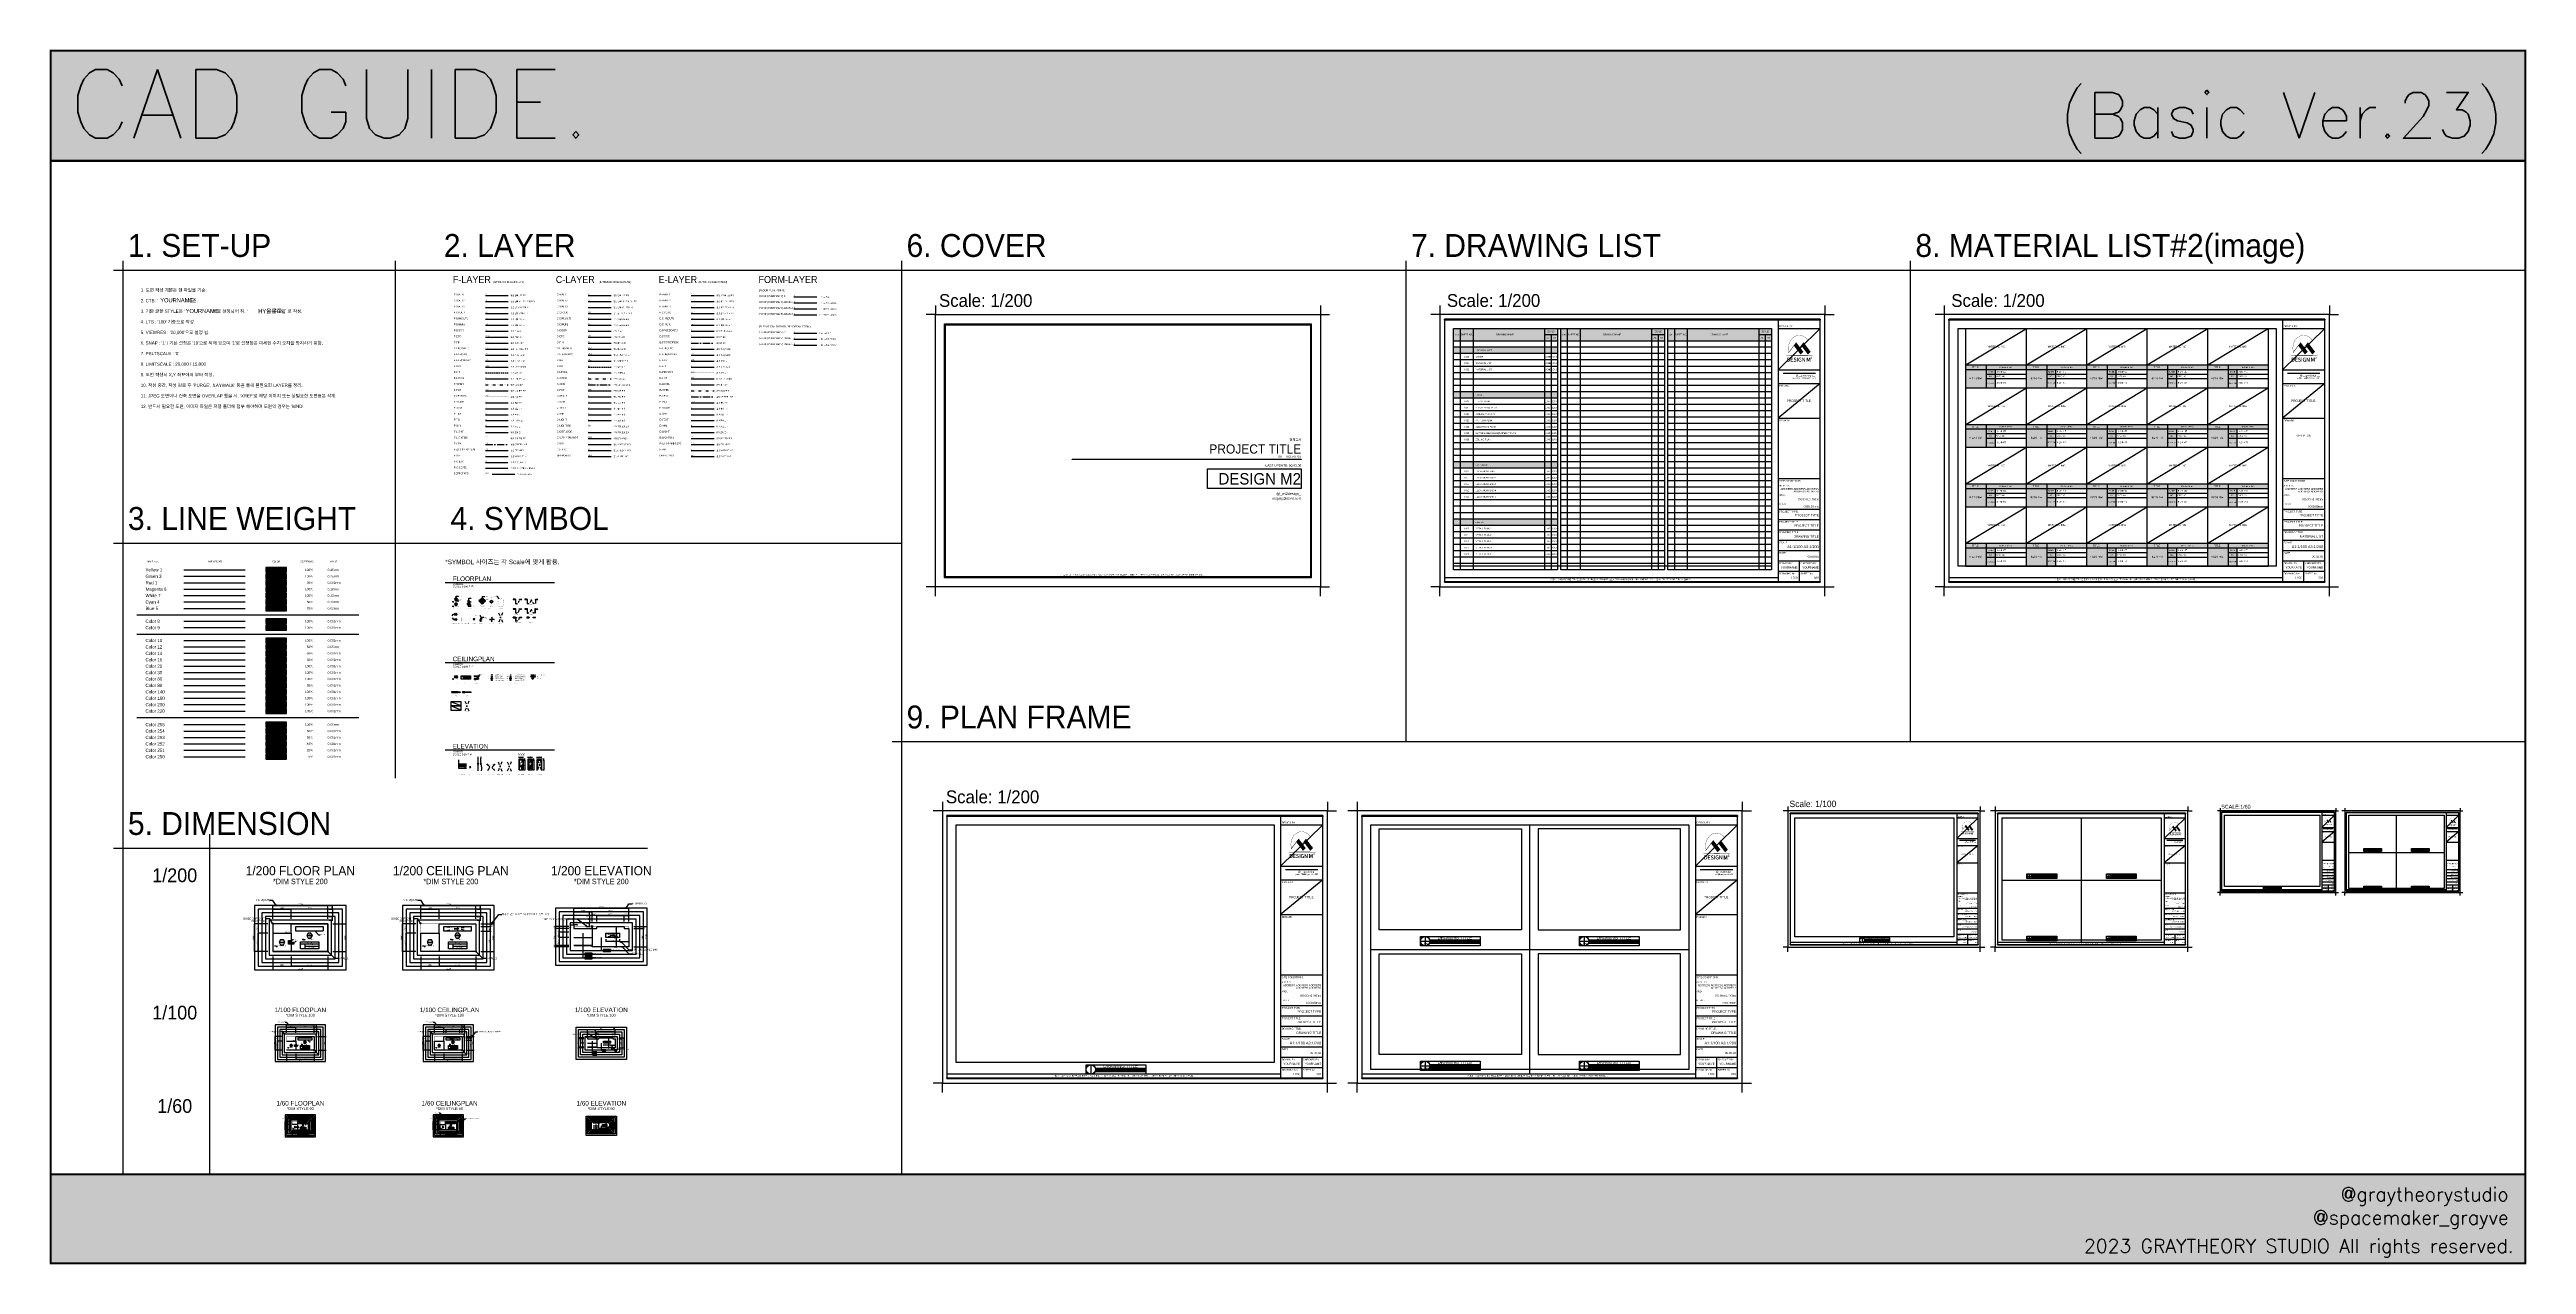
# Model space of a CAD drawing. Header units: millimetres. Extents: x -551172 to 227904, y -3435 to 261611.
# Drawn here: x -551172 to -10780, y -3435 to 261611 of the extents above; entities that cross this region are included whole.
import ezdxf
from ezdxf.enums import TextEntityAlignment as Align

# ---------------------------------------------------------------- set-up
doc = ezdxf.new("R2010")
doc.units = ezdxf.units.MM
doc.header["$LTSCALE"] = 100
doc.set_wipeout_variables(frame=1)
doc.header["$PDMODE"] = 3
for name, pattern in [('CENTER', [50.8, 31.75, -6.35, 6.35, -6.35]), ('DASHDOT', [25.4, 12.7, -6.35, 0, -6.35]), ('DIVIDE', [31.75, 12.7, -6.35, 0, -6.35, 0, -6.35]), ('DOT', [6.35, 0, -6.35]), ('HIDDEN', [9.525, 6.35, -3.175]), ('HIDDENX2', [19.05, 12.7, -6.35])]:
    doc.linetypes.add(name, pattern=pattern)
doc.layers.get('DEFPOINTS').update_dxf_attribs({"color": 248})
for name, color, linetype in [('0 @ 1', 7, 'Continuous'), ('C-CEN', 14, 'CENTER'), ('C-CEN @ 1', 14, 'CENTER'), ('C-CLOUD', 30, 'Continuous'), ('C-CLOUD @ 1', 30, 'Continuous'), ('C-DIFFUSOR', 4, 'Continuous'), ('C-DIFFUSOR @ 1', 4, 'Continuous'), ('C-DIM(IN)', 14, 'Continuous'), ('C-DIM(IN) @ 1', 14, 'Continuous'), ('C-DIM(OUT)', 1, 'Continuous'), ('C-DIM(OUT) @ 1', 1, 'Continuous'), ('C-DOOR', 1, 'Continuous'), ('C-DOOR @ 1', 1, 'Continuous'), ('C-ETC', 251, 'HIDDENX2'), ('C-ETC @ 1', 251, 'HIDDENX2'), ('C-F-ETC', 8, 'Continuous'), ('C-F-ETC @ 1', 8, 'Continuous'), ('C-F-FUR', 253, 'HIDDENX2'), ('C-F-FUR @ 1', 253, 'HIDDENX2'), ('C-FIN', 5, 'Continuous'), ('C-FIN @ 1', 5, 'Continuous'), ('C-FIN(WALL)', 152, 'Continuous'), ('C-FIN(WALL) @ 1', 152, 'Continuous'), ('C-HAT', 251, 'Continuous'), ('C-HAT @ 1', 251, 'Continuous'), ('C-KIT', 8, 'HIDDEN'), ('C-KIT @ 1', 8, 'HIDDEN'), ('C-LEVEL', 7, 'Continuous'), ('C-LEVEL @ 1', 7, 'Continuous'), ('C-LIGHT', 5, 'Continuous'), ('C-LIGHT @ 1', 5, 'Continuous'), ('C-LIGHT(IN)', 10, 'HIDDENX2'), ('C-LIGHT(IN) @ 1', 10, 'HIDDENX2'), ('C-OPEN', 1, 'DIVIDE'), ('C-OPEN @ 1', 1, 'DIVIDE'), ('C-PAT', 250, 'Continuous'), ('C-PAT @ 1', 250, 'Continuous'), ('C-STAIR', 1, 'Continuous'), ('C-STAIR @ 1', 1, 'Continuous'), ('C-SYM', 7, 'Continuous'), ('C-SYM @ 1', 7, 'Continuous'), ('C-TEXT', 3, 'Continuous'), ('C-TEXT @ 1', 3, 'Continuous'), ('C-WALL1', 2, 'Continuous'), ('C-WALL1 @ 1', 2, 'Continuous'), ('C-WALL2', 3, 'Continuous'), ('C-WALL2 @ 1', 3, 'Continuous'), ('C-WALL3', 7, 'Continuous'), ('C-WALL3 @ 1', 7, 'Continuous'), ('C-WIN', 4, 'Continuous'), ('C-WIN @ 1', 4, 'Continuous'), ('C-WP', 7, 'Continuous'), ('C-WP @ 1', 7, 'Continuous'), ('C-인테리어예외영역', 253, 'Continuous'), ('C-인테리어예외영역 @ 1', 253, 'Continuous'), ('DWG', 7, 'Continuous'), ('E-BASEBOARD', 5, 'Continuous'), ('E-BASEBOARD @ 1', 5, 'Continuous'), ('E-CEN', 14, 'CENTER'), ('E-CEN @ 1', 14, 'CENTER'), ('E-CLOUD', 30, 'Continuous'), ('E-CLOUD @ 1', 30, 'Continuous'), ('E-DIM(IN)', 14, 'Continuous'), ('E-DIM(IN) @ 1', 14, 'Continuous'), ('E-DIM(OUT)', 1, 'Continuous'), ('E-DIM(OUT) @ 1', 1, 'Continuous'), ('E-DOOR', 6, 'Continuous'), ('E-DOOR @ 1', 6, 'Continuous'), ('E-DOOR(OPEN)', 1, 'CENTER'), ('E-DOOR(OPEN) @ 1', 1, 'CENTER'), ('E-ETC', 251, 'HIDDENX2'), ('E-ETC @ 1', 251, 'HIDDENX2'), ('E-FIN', 5, 'Continuous'), ('E-FIN @ 1', 5, 'Continuous'), ('E-FUR(FIX)', 6, 'Continuous'), ('E-FUR(FIX) @ 1', 6, 'Continuous'), ('E-FUR(MOVE)', 172, 'HIDDENX2'), ('E-FUR(MOVE) @ 1', 172, 'HIDDENX2'), ('E-HAT', 251, 'Continuous'), ('E-HAT @ 1', 251, 'Continuous'), ('E-LEVEL', 7, 'Continuous'), ('E-LEVEL @ 1', 7, 'Continuous'), ('E-LIGHT', 1, 'Continuous'), ('E-LIGHT @ 1', 1, 'Continuous'), ('E-LIGHT(IN)', 10, 'HIDDENX2'), ('E-LIGHT(IN) @ 1', 10, 'HIDDENX2'), ('E-OPEN', 1, 'DIVIDE'), ('E-OPEN @ 1', 1, 'DIVIDE'), ('E-PAT', 250, 'Continuous'), ('E-PAT @ 1', 250, 'Continuous'), ('E-PERSON', 244, 'DOT'), ('E-PERSON @ 1', 244, 'DOT'), ('E-STAIR', 5, 'Continuous'), ('E-STAIR @ 1', 5, 'Continuous'), ('E-SYM', 7, 'Continuous'), ('E-SYM @ 1', 7, 'Continuous'), ('E-TEXT', 3, 'Continuous'), ('E-TEXT @ 1', 3, 'Continuous'), ('E-WALL1', 2, 'Continuous'), ('E-WALL1 @ 1', 2, 'Continuous'), ('E-WALL2', 3, 'Continuous'), ('E-WALL2 @ 1', 3, 'Continuous'), ('E-WALL3', 7, 'Continuous'), ('E-WALL3 @ 1', 7, 'Continuous'), ('E-WIN', 4, 'Continuous'), ('E-WIN @ 1', 4, 'Continuous'), ('E-WP', 7, 'Continuous'), ('E-WP @ 1', 7, 'Continuous'), ('E-인테리어예외영역', 253, 'Continuous'), ('E-인테리어예외영역 @ 1', 253, 'Continuous'), ('F-C-ETC', 8, 'HIDDENX2'), ('F-C-ETC @ 1', 8, 'HIDDENX2'), ('F-C-LEVEL', 1, 'HIDDENX2'), ('F-C-LEVEL @ 1', 1, 'HIDDENX2'), ('F-CEN', 14, 'CENTER'), ('F-CEN @ 1', 14, 'CENTER'), ('F-CLOUD', 30, 'Continuous'), ('F-CLOUD @ 1', 30, 'Continuous'), ('F-DIM(IN)', 14, 'Continuous'), ('F-DIM(IN) @ 1', 14, 'Continuous'), ('F-DIM(OUT)', 1, 'Continuous'), ('F-DIM(OUT) @ 1', 1, 'Continuous'), ('F-DOOR', 6, 'Continuous'), ('F-DOOR @ 1', 6, 'Continuous'), ('F-ETC', 251, 'HIDDENX2'), ('F-ETC @ 1', 251, 'HIDDENX2'), ('F-FIN', 5, 'Continuous'), ('F-FIN @ 1', 5, 'Continuous'), ('F-FIN(WALL)', 152, 'Continuous'), ('F-FIN(WALL) @ 1', 152, 'Continuous'), ('F-FUR(FIX)', 212, 'Continuous'), ('F-FUR(FIX) @ 1', 212, 'Continuous'), ('F-FUR(MOVE)', 172, 'HIDDENX2'), ('F-FUR(MOVE) @ 1', 172, 'HIDDENX2'), ('F-HAT', 251, 'Continuous'), ('F-HAT @ 1', 251, 'Continuous'), ('F-KIT', 8, 'HIDDEN'), ('F-KIT @ 1', 8, 'HIDDEN'), ('F-LEVEL', 7, 'Continuous'), ('F-LEVEL @ 1', 7, 'Continuous'), ('F-LIGHT', 1, 'Continuous'), ('F-LIGHT @ 1', 1, 'Continuous'), ('F-LIGHT(IN)', 10, 'HIDDENX2'), ('F-LIGHT(IN) @ 1', 10, 'HIDDENX2'), ('F-OPEN', 1, 'DIVIDE'), ('F-OPEN @ 1', 1, 'DIVIDE'), ('F-PAT', 250, 'Continuous'), ('F-PAT @ 1', 250, 'Continuous'), ('F-PERSON', 244, 'DOT'), ('F-PERSON @ 1', 244, 'DOT'), ('F-STAIR', 5, 'Continuous'), ('F-STAIR @ 1', 5, 'Continuous'), ('F-SYM', 7, 'Continuous'), ('F-SYM @ 1', 7, 'Continuous'), ('F-TEXT', 3, 'Continuous'), ('F-TEXT @ 1', 3, 'Continuous'), ('F-TO', 4, 'Continuous'), ('F-TO @ 1', 4, 'Continuous'), ('F-WALL1', 2, 'Continuous'), ('F-WALL1 @ 1', 2, 'Continuous'), ('F-WALL2', 3, 'Continuous'), ('F-WALL2 @ 1', 3, 'Continuous'), ('F-WALL3', 7, 'Continuous'), ('F-WALL3 @ 1', 7, 'Continuous'), ('F-WIN', 4, 'Continuous'), ('F-WIN @ 1', 4, 'Continuous'), ('F-WP', 7, 'Continuous'), ('F-WP @ 1', 7, 'Continuous'), ('F-인테리어예외영역', 253, 'Continuous'), ('F-인테리어예외영역 @ 1', 253, 'Continuous'), ('FORM(YOURNAME)-1', 1, 'Continuous'), ('FORM(YOURNAME)-1 @ 1', 1, 'Continuous'), ('FORM(YOURNAME)-11', 1, 'Continuous'), ('FORM(YOURNAME)-11 @ 1', 1, 'Continuous'), ('FORM(YOURNAME)-1BAR-1', 1, 'Continuous'), ('FORM(YOURNAME)-1BAR-1 @ 1', 1, 'Continuous'), ('FORM(YOURNAME)-1BAR-2', 1, 'Continuous'), ('FORM(YOURNAME)-1BAR-2 @ 1', 1, 'Continuous'), ('FORM(YOURNAME)-1BAR-3', 1, 'Continuous'), ('FORM(YOURNAME)-1BAR-3 @ 1', 1, 'Continuous'), ('FORM(YOURNAME)-2', 1, 'Continuous'), ('FORM(YOURNAME)-2 @ 1', 1, 'Continuous'), ('FORM(YOURNAME)-2BAR-1', 1, 'Continuous'), ('FORM(YOURNAME)-2BAR-1 @ 1', 1, 'Continuous'), ('FORM(YOURNAME)-2BAR-2', 1, 'Continuous'), ('FORM(YOURNAME)-2BAR-2 @ 1', 1, 'Continuous')]:
    doc.layers.add(name, color=color, linetype=linetype)
doc.layers.add('DEFPOINTS @ 1', color=248, linetype='Continuous', plot=False)
doc.styles.get("Standard").update_dxf_attribs({"font": 'romans.shx'})
doc.styles.add('YOURNAME', font='HYWULM.TTF')
doc.dimstyles.get("Standard").update_dxf_attribs({"dimtxt": 0.18, "dimasz": 0.18, "dimexe": 0.18, "dimexo": 0.0625, "dimgap": 0.09, "dimtad": 0, "dimtih": 1, "dimtoh": 1, "dimdec": 4, "dimzin": 0, "dimdsep": 46, "dimtxsty": 'Standard', "dimcen": 0.09, "dimadec": 0, "dimazin": 0, "dimtfac": 1, "dimtdec": 4, "dimtofl": 0, "dimtmove": 0, "dimatfit": 3, "dimfxl": 0, "dimtolj": 1, "dimtzin": 0, "dimarcsym": 0})
doc.dimstyles.new('YOURNAME-100', dxfattribs={"dimscale": 100, "dimtxt": 1.8, "dimasz": 0.9, "dimexe": 1, "dimexo": 3, "dimgap": 0.7, "dimtad": 1, "dimdec": 0, "dimzin": 0, "dimdsep": 46, "dimtxsty": 'YOURNAME', "dimblk": 'ARCHTICK', "dimcen": 0, "dimclrd": 1, "dimclre": 1, "dimclrt": 7, "dimadec": 0, "dimazin": 0, "dimtfac": 1, "dimtdec": 0, "dimtix": 1, "dimtmove": 2, "dimatfit": 3, "dimldrblk": 'ARCHTICK', "dimfxl": 0, "dimtolj": 1, "dimtzin": 0, "dimarcsym": 0})
doc.dimstyles.new('YOURNAME-200', dxfattribs={"dimscale": 100, "dimtxt": 3, "dimasz": 1.2, "dimexe": 1, "dimexo": 3, "dimgap": 1, "dimtad": 1, "dimdec": 0, "dimzin": 0, "dimdsep": 46, "dimtxsty": 'YOURNAME', "dimblk": 'ARCHTICK', "dimcen": 0, "dimclrd": 1, "dimclre": 1, "dimclrt": 7, "dimadec": 0, "dimazin": 0, "dimtfac": 1, "dimtdec": 0, "dimtix": 1, "dimtmove": 2, "dimatfit": 3, "dimldrblk": 'ARCHTICK', "dimfxl": 0, "dimtolj": 1, "dimtzin": 0, "dimarcsym": 0})
doc.dimstyles.new('YOURNAME-40', dxfattribs={"dimscale": 40, "dimtxt": 1.8, "dimasz": 0.9, "dimexe": 1, "dimexo": 3, "dimgap": 0.7, "dimtad": 1, "dimdec": 0, "dimzin": 0, "dimdsep": 46, "dimtxsty": 'YOURNAME', "dimblk": 'ARCHTICK', "dimcen": 0, "dimclrd": 1, "dimclre": 1, "dimclrt": 7, "dimadec": 0, "dimazin": 0, "dimtfac": 1, "dimtdec": 0, "dimtix": 1, "dimtmove": 2, "dimatfit": 3, "dimldrblk": 'ARCHTICK', "dimfxl": 0, "dimtolj": 1, "dimtzin": 0, "dimarcsym": 0})
doc.dimstyles.new('YOURNAME-50', dxfattribs={"dimscale": 50, "dimtxt": 1.8, "dimasz": 0.9, "dimexe": 1, "dimexo": 3, "dimgap": 0.7, "dimtad": 1, "dimdec": 0, "dimzin": 0, "dimdsep": 46, "dimtxsty": 'YOURNAME', "dimblk": 'ARCHTICK', "dimcen": 0, "dimclrd": 1, "dimclre": 1, "dimclrt": 7, "dimadec": 0, "dimazin": 0, "dimtfac": 1, "dimtdec": 0, "dimtix": 1, "dimtmove": 2, "dimatfit": 3, "dimldrblk": 'ARCHTICK', "dimfxl": 0, "dimtolj": 1, "dimtzin": 0, "dimarcsym": 0})
doc.dimstyles.new('YOURNAME-60', dxfattribs={"dimscale": 60, "dimtxt": 1.8, "dimasz": 0.9, "dimexe": 1, "dimexo": 3, "dimgap": 0.7, "dimtad": 1, "dimdec": 0, "dimzin": 0, "dimdsep": 46, "dimtxsty": 'YOURNAME', "dimblk": 'ARCHTICK', "dimcen": 0, "dimclrd": 1, "dimclre": 1, "dimclrt": 7, "dimadec": 0, "dimazin": 0, "dimtfac": 1, "dimtdec": 0, "dimtix": 1, "dimtmove": 2, "dimatfit": 3, "dimldrblk": 'ARCHTICK', "dimfxl": 0, "dimtolj": 1, "dimtzin": 0, "dimarcsym": 0})
doc.dimstyles.new('YOURNAME-80', dxfattribs={"dimscale": 80, "dimtxt": 1.8, "dimasz": 0.9, "dimexe": 1, "dimexo": 3, "dimgap": 0.7, "dimtad": 1, "dimdec": 0, "dimzin": 0, "dimdsep": 46, "dimtxsty": 'YOURNAME', "dimblk": 'ARCHTICK', "dimcen": 0, "dimclrd": 1, "dimclre": 1, "dimclrt": 7, "dimadec": 0, "dimazin": 0, "dimtfac": 1, "dimtdec": 0, "dimtix": 1, "dimtmove": 2, "dimatfit": 3, "dimldrblk": 'ARCHTICK', "dimfxl": 0, "dimtolj": 1, "dimtzin": 0, "dimarcsym": 0})
pattern_1 = [(45, (-210121.13, 107850.49), (-22.4506403, 22.4506403), [])]
pattern_2 = [(45, (-152713.483, 155647.652), (-11.22532015, 11.22532015), [])]
pattern_3 = [(45, (-136409.096, 156013.134), (-11.22532015, 11.22532015), [])]

# ---------------------------------------------------------------- blocks, each defined once
blk = doc.blocks.new('FLOORPLAN SYM_2')
at = {"layer": 'DEFPOINTS', "color": 158, "ltscale": 20}
for p, q in [((84712, -40034), (84712, -41034)), ((90712, -40434), (85201, -40434)), ((90712, -40784), (85145, -40784)), ((90712, -40634), (85201, -40634))]:
    blk.add_line(p, q, dxfattribs=at)
blk.add_lwpolyline([(84212, -40034), (90712, -40034), (90712, -41034), (84212, -41034)], close=True, dxfattribs=at)
at = {"layer": 'FORM(YOURNAME)-1BAR-3', "color": 1}
blk.add_line((85212, -40534), (90712, -40534), dxfattribs=at)
blk.add_circle((84712, -40534), 500, dxfattribs=at)
at = {"layer": 'FORM(YOURNAME)-1BAR-3', "color": 3, "style": 'YOURNAME'}
blk.add_attdef('SHEET_NO', text='', height=200, dxfattribs=at).set_placement((84712, -40534), align=Align.MIDDLE_CENTER)
blk.add_attdef('FLOORPLAN', text='', height=350, dxfattribs=at).set_placement((87957, -40434), align=Align.BOTTOM_CENTER)
blk.add_attdef('SCALENAME', text='', height=150, dxfattribs=at).set_placement((90712, -40634), align=Align.TOP_RIGHT)
blk = doc.blocks.new('FORM-PLAN')
at = {"layer": 'DWG'}
h = blk.add_hatch(color=8, dxfattribs=at)
h.dxf.hatch_style = 2
edge = h.paths.add_edge_path()
edge.add_spline(control_points=[(3579, 47796), (3579, 47796), (3636, 47751), (3636, 47751), (3640, 47748), (3645, 47747), (3650, 47748), (3655, 47748), (3659, 47751), (3662, 47755), (3662, 47755), (4814, 49289), (4814, 49289), (4814, 49289), (6222, 47428), (6222, 47428), (6226, 47424), (6231, 47421), (6236, 47421), (6237, 47421), (6237, 47421), (6238, 47421), (6243, 47421), (6247, 47423), (6251, 47426), (6251, 47426), (6827, 48004), (6827, 48004), (6833, 48011), (6834, 48021), (6828, 48029), (6828, 48029), (6151, 48928), (6151, 48928), (6151, 48928), (6422, 49289), (6422, 49289), (6422, 49289), (7830, 47428), (7830, 47428), (7834, 47424), (7839, 47421), (7844, 47421), (7845, 47421), (7845, 47421), (7845, 47421), (7850, 47421), (7855, 47423), (7859, 47426), (7859, 47426), (8434, 48004), (8434, 48004), (8441, 48011), (8442, 48021), (8436, 48029), (8436, 48029), (6900, 50067), (6900, 50067), (6896, 50072), (6891, 50075), (6885, 50075), (6885, 50075), (6885, 50075), (6885, 50075), (6879, 50075), (6873, 50072), (6870, 50067), (6870, 50067), (6082, 49019), (6082, 49019), (6082, 49019), (5292, 50067), (5292, 50067), (5288, 50072), (5283, 50075), (5277, 50075), (5277, 50075), (5277, 50075), (5277, 50075), (5271, 50075), (5265, 50072), (5262, 50067), (5262, 50067), (3739, 48040), (3739, 48040), (3668, 48304), (3631, 48579), (3631, 48859), (3631, 50358), (4671, 51577), (5948, 51577), (6639, 51577), (7288, 51219), (7730, 50595), (7733, 50591), (7739, 50590), (7744, 50593), (7744, 50593), (7775, 50614), (7775, 50614), (7777, 50615), (7778, 50617), (7779, 50620), (7779, 50622), (7779, 50624), (7777, 50626), (7324, 51265), (6658, 51632), (5948, 51632), (4639, 51632), (3575, 50388), (3575, 48859), (3575, 48559), (3616, 48264), (3696, 47982), (3696, 47982), (3576, 47822), (3576, 47822), (3570, 47814), (3571, 47802), (3579, 47796)], knot_values=[0, 0, 0, 0, 1, 1, 1, 2, 2, 2, 3, 3, 3, 4, 4, 4, 5, 5, 5, 6, 6, 6, 7, 7, 7, 8, 8, 8, 9, 9, 9, 10, 10, 10, 11, 11, 11, 12, 12, 12, 13, 13, 13, 14, 14, 14, 15, 15, 15, 16, 16, 16, 17, 17, 17, 18, 18, 18, 19, 19, 19, 20, 20, 20, 21, 21, 21, 22, 22, 22, 23, 23, 23, 24, 24, 24, 25, 25, 25, 26, 26, 26, 27, 27, 27, 28, 28, 28, 29, 29, 29, 30, 30, 30, 31, 31, 31, 32, 32, 32, 33, 33, 33, 34, 34, 34, 35, 35, 35, 36, 36, 36, 37, 37, 37, 38, 38, 38, 39, 39, 39, 40, 40, 40, 40], degree=3, periodic=0)
h = blk.add_hatch(color=8, dxfattribs=at)
h.dxf.hatch_style = 2
edge = h.paths.add_edge_path()
edge.add_spline(control_points=[(6006, 47229), (4542, 47229), (3109, 47156), (3109, 47156), (3109, 47156), (3109, 47118), (3109, 47118), (3109, 47118), (8903, 47118), (8903, 47118), (8903, 47118), (8903, 47156), (8903, 47156), (8903, 47156), (7470, 47229), (6006, 47229)], knot_values=[0, 0, 0, 0, 1, 1, 1, 2, 2, 2, 3, 3, 3, 4, 4, 4, 5, 5, 5, 5], degree=3, periodic=0)
h = blk.add_hatch(color=8, dxfattribs=at)
h.dxf.hatch_style = 2
edge = h.paths.add_edge_path()
edge.add_spline(control_points=[(3345, 46728), (3345, 46728), (3571, 46728), (3571, 46728), (3838, 46728), (3990, 46578), (3990, 46291), (3990, 46006), (3838, 45848), (3578, 45848), (3578, 45848), (3345, 45848), (3345, 45848), (3345, 45848), (3345, 46728), (3345, 46728)], knot_values=[0, 0, 0, 0, 1, 1, 1, 2, 2, 2, 3, 3, 3, 4, 4, 4, 5, 5, 5, 5], degree=3, periodic=0)
edge = h.paths.add_edge_path()
edge.add_spline(control_points=[(3561, 45962), (3748, 45962), (3849, 46073), (3849, 46291), (3849, 46511), (3748, 46615), (3561, 46615), (3561, 46615), (3482, 46615), (3482, 46615), (3482, 46615), (3482, 45962), (3482, 45962), (3482, 45962), (3561, 45962), (3561, 45962)], knot_values=[0, 0, 0, 0, 1, 1, 1, 2, 2, 2, 3, 3, 3, 4, 4, 4, 5, 5, 5, 5], degree=3, periodic=0)
h = blk.add_hatch(color=8, dxfattribs=at)
h.dxf.hatch_style = 2
h.paths.add_polyline_path([(4107, 46728), (4621, 46728), (4621, 46611), (4244, 46611), (4244, 46366), (4564, 46366), (4564, 46249), (4244, 46249), (4244, 45965), (4634, 45965), (4634, 45848), (4107, 45848)])
h = blk.add_hatch(color=8, dxfattribs=at)
h.dxf.hatch_style = 2
edge = h.paths.add_edge_path()
edge.add_spline(control_points=[(4733, 45962), (4733, 45962), (4814, 46057), (4814, 46057), (4876, 45994), (4961, 45953), (5045, 45953), (5151, 45953), (5210, 46003), (5210, 46077), (5210, 46157), (5151, 46182), (5070, 46218), (5070, 46218), (4950, 46271), (4950, 46271), (4866, 46307), (4772, 46374), (4772, 46501), (4772, 46640), (4893, 46744), (5058, 46744), (5160, 46744), (5256, 46701), (5322, 46633), (5322, 46633), (5250, 46544), (5250, 46544), (5196, 46593), (5135, 46623), (5058, 46623), (4970, 46623), (4912, 46580), (4912, 46511), (4912, 46434), (4982, 46406), (5053, 46377), (5053, 46377), (5172, 46326), (5172, 46326), (5275, 46282), (5349, 46217), (5349, 46088), (5349, 45947), (5233, 45833), (5043, 45833), (4924, 45833), (4813, 45880), (4733, 45962)], knot_values=[0, 0, 0, 0, 1, 1, 1, 2, 2, 2, 3, 3, 3, 4, 4, 4, 5, 5, 5, 6, 6, 6, 7, 7, 7, 8, 8, 8, 9, 9, 9, 10, 10, 10, 11, 11, 11, 12, 12, 12, 13, 13, 13, 14, 14, 14, 15, 15, 15, 16, 16, 16, 16], degree=3, periodic=0)
h = blk.add_hatch(color=8, dxfattribs=at)
h.dxf.hatch_style = 2
h.paths.add_polyline_path([(5485, 46728), (5622, 46728), (5622, 45848), (5485, 45848)])
h = blk.add_hatch(color=8, dxfattribs=at)
h.dxf.hatch_style = 2
edge = h.paths.add_edge_path()
edge.add_spline(control_points=[(5757, 46285), (5757, 46572), (5932, 46744), (6163, 46744), (6286, 46744), (6368, 46689), (6422, 46633), (6422, 46633), (6348, 46544), (6348, 46544), (6304, 46588), (6251, 46623), (6167, 46623), (6005, 46623), (5898, 46497), (5898, 46290), (5898, 46081), (5994, 45953), (6173, 45953), (6226, 45953), (6280, 45969), (6310, 45996), (6310, 45996), (6310, 46203), (6310, 46203), (6310, 46203), (6138, 46203), (6138, 46203), (6138, 46203), (6138, 46316), (6138, 46316), (6138, 46316), (6435, 46316), (6435, 46316), (6435, 46316), (6435, 45935), (6435, 45935), (6377, 45877), (6278, 45833), (6159, 45833), (5927, 45833), (5757, 45997), (5757, 46285)], knot_values=[0, 0, 0, 0, 1, 1, 1, 2, 2, 2, 3, 3, 3, 4, 4, 4, 5, 5, 5, 6, 6, 6, 7, 7, 7, 8, 8, 8, 9, 9, 9, 10, 10, 10, 11, 11, 11, 12, 12, 12, 13, 13, 13, 14, 14, 14, 14], degree=3, periodic=0)
h = blk.add_hatch(color=8, dxfattribs=at)
h.dxf.hatch_style = 2
edge = h.paths.add_edge_path()
edge.add_spline(control_points=[(6600, 46728), (6600, 46728), (6741, 46728), (6741, 46728), (6741, 46728), (7029, 46211), (7029, 46211), (7029, 46211), (7120, 46025), (7120, 46025), (7120, 46025), (7126, 46025), (7126, 46025), (7119, 46116), (7108, 46222), (7108, 46317), (7108, 46317), (7108, 46728), (7108, 46728), (7108, 46728), (7238, 46728), (7238, 46728), (7238, 46728), (7238, 45848), (7238, 45848), (7238, 45848), (7098, 45848), (7098, 45848), (7098, 45848), (6809, 46366), (6809, 46366), (6809, 46366), (6718, 46550), (6718, 46550), (6718, 46550), (6712, 46550), (6712, 46550), (6719, 46460), (6730, 46358), (6730, 46262), (6730, 46262), (6730, 45848), (6730, 45848), (6730, 45848), (6600, 45848), (6600, 45848), (6600, 45848), (6600, 46728), (6600, 46728)], knot_values=[0, 0, 0, 0, 1, 1, 1, 2, 2, 2, 3, 3, 3, 4, 4, 4, 5, 5, 5, 6, 6, 6, 7, 7, 7, 8, 8, 8, 9, 9, 9, 10, 10, 10, 11, 11, 11, 12, 12, 12, 13, 13, 13, 14, 14, 14, 15, 15, 15, 16, 16, 16, 16], degree=3, periodic=0)
h = blk.add_hatch(color=8, dxfattribs=at)
h.dxf.hatch_style = 2
edge = h.paths.add_edge_path()
edge.add_spline(control_points=[(7574, 46717), (7574, 46717), (7768, 46717), (7768, 46717), (7768, 46717), (7917, 46303), (7917, 46303), (7936, 46248), (7952, 46190), (7970, 46134), (7970, 46134), (7976, 46134), (7976, 46134), (7995, 46190), (8010, 46248), (8029, 46303), (8029, 46303), (8174, 46717), (8174, 46717), (8174, 46717), (8368, 46717), (8368, 46717), (8368, 46717), (8368, 45833), (8368, 45833), (8368, 45833), (8209, 45833), (8209, 45833), (8209, 45833), (8209, 46202), (8209, 46202), (8209, 46285), (8222, 46408), (8231, 46492), (8231, 46492), (8225, 46492), (8225, 46492), (8225, 46492), (8154, 46284), (8154, 46284), (8154, 46284), (8019, 45913), (8019, 45913), (8019, 45913), (7919, 45913), (7919, 45913), (7919, 45913), (7783, 46284), (7783, 46284), (7783, 46284), (7713, 46492), (7713, 46492), (7713, 46492), (7709, 46492), (7709, 46492), (7717, 46408), (7731, 46285), (7731, 46202), (7731, 46202), (7731, 45833), (7731, 45833), (7731, 45833), (7574, 45833), (7574, 45833), (7574, 45833), (7574, 46717), (7574, 46717)], knot_values=[0, 0, 0, 0, 1, 1, 1, 2, 2, 2, 3, 3, 3, 4, 4, 4, 5, 5, 5, 6, 6, 6, 7, 7, 7, 8, 8, 8, 9, 9, 9, 10, 10, 10, 11, 11, 11, 12, 12, 12, 13, 13, 13, 14, 14, 14, 15, 15, 15, 16, 16, 16, 17, 17, 17, 18, 18, 18, 19, 19, 19, 20, 20, 20, 21, 21, 21, 22, 22, 22, 22], degree=3, periodic=0)
h = blk.add_hatch(color=8, dxfattribs=at)
h.dxf.hatch_style = 2
edge = h.paths.add_edge_path()
edge.add_spline(control_points=[(8472, 46524), (8587, 46635), (8662, 46710), (8662, 46774), (8662, 46818), (8638, 46845), (8596, 46845), (8564, 46845), (8538, 46823), (8515, 46798), (8515, 46798), (8468, 46846), (8468, 46846), (8508, 46890), (8547, 46914), (8607, 46914), (8691, 46914), (8746, 46861), (8746, 46779), (8746, 46704), (8677, 46626), (8598, 46543), (8620, 46545), (8650, 46548), (8670, 46548), (8670, 46548), (8767, 46548), (8767, 46548), (8767, 46548), (8767, 46473), (8767, 46473), (8767, 46473), (8472, 46473), (8472, 46473), (8472, 46473), (8472, 46524), (8472, 46524)], knot_values=[0, 0, 0, 0, 1, 1, 1, 2, 2, 2, 3, 3, 3, 4, 4, 4, 5, 5, 5, 6, 6, 6, 7, 7, 7, 8, 8, 8, 9, 9, 9, 10, 10, 10, 11, 11, 11, 12, 12, 12, 12], degree=3, periodic=0)
at = {"layer": 'FORM(YOURNAME)-11'}
h = blk.add_hatch(color=256, dxfattribs=at)
h.dxf.hatch_style = 1
h.paths.add_polyline_path([(-71444, 55115), (10556, 55115), (10556, 54915), (-71444, 54915)])
h.paths.add_polyline_path([(-71444, -2085), (10556, -2085), (10556, -2285), (-71444, -2285)])
at = {"layer": 'DEFPOINTS', "color": 158}
for p, q in [((1346, 54915), (1346, -2085)), ((10556, 53115), (1346, 44093)), ((1346, 53115), (10556, 53115)), ((1346, 44093), (10556, 44093)), ((10556, 41093), (1346, 33504)), ((1346, -1285), (-71444, -1285))]:
    blk.add_line(p, q, dxfattribs=at)
at = {"layer": 'DEFPOINTS', "color": 1}
for points in [[(-72444, 58115), (-72444, 56115), (-74444, 56115)], [(11556, 58115), (11556, 56115), (13556, 56115)], [(-72444, -5285), (-72444, -3285), (-74444, -3285)], [(11556, -5285), (11556, -3285), (13556, -3285)]]:
    blk.add_lwpolyline(points, dxfattribs=at)
at = {"layer": 'DEFPOINTS', "color": 158}
for points in [[(-71444, -2285), (10556, -2285), (10556, 55115), (-71444, 55115)], [(-69444, 53115), (-64, 53115), (-64, 1215), (-69444, 1215)]]:
    blk.add_lwpolyline(points, close=True, dxfattribs=at)
at = {"layer": 'FORM(YOURNAME)-11', "color": 251}
blk.add_line((2415, 43323), (9487, 43323), dxfattribs=at)
at = {"layer": 'FORM(YOURNAME)-11', "color": 14}
for p, q in [((1346, 41093), (10556, 41093)), ((1346, 33504), (10556, 33504)), ((1346, 20344), (10556, 20344)), ((1346, 13651), (10556, 13651)), ((1346, 11398), (10556, 11398)), ((1346, 9146), (10556, 9146)), ((1346, 6893), (10556, 6893)), ((1346, 4641), (10556, 4641)), ((1346, 2388), (10556, 2388)), ((1346, 136), (10556, 136)), ((5951, 2388), (5951, -2085))]:
    blk.add_line(p, q, dxfattribs=at)
at = {"layer": 'FORM(YOURNAME)-11', "color": 250}
blk.add_lwpolyline([(-72444, -3285), (11556, -3285), (11556, 56115), (-72444, 56115)], close=True, dxfattribs=at)
at = {"layer": 'FORM(YOURNAME)-11'}
for points in [[(-71444, 55115), (10556, 55115), (10556, 54915), (-71444, 54915)], [(-71444, -2085), (10556, -2085), (10556, -2285), (-71444, -2285)]]:
    blk.add_lwpolyline(points, close=True, dxfattribs=at)
at = {"layer": 'FORM(YOURNAME)-11', "color": 14, "style": 'YOURNAME'}
for s, height, p in [('DESIGN BY.', 386.1, (1603, 53577)), ('PROJECT.', 386.1, (1603, 40579)), ('REMARK.', 386.1, (1603, 32989)), ('SITE CONDITIONS.', 386.14, (1603, 19829)), ('PROJECT TYPE.', 386.14, (1603, 13136)), ('PROJECT TITLE.', 386.14, (1603, 10883)), ('SCALE.', 386.1, (1603, 6378)), ('DRAWING TITLE.', 386.14, (1603, 8631)), ('DATE.', 386.1, (1603, 4126)), ('DRAWN BY.', 386.1, (1603, 1873)), ('CHECKED BY.', 386.14, (6240, 1873)), ('DRAWING No.', 386.14, (1603, -379)), ('SHEET No.', 386.1, (6240, -379))]:
    blk.add_text(s, height=height, dxfattribs=at).set_placement(p, align=Align.MIDDLE_LEFT)
for s, height, width, p in [('goldenhand99@naver.com', 300, 0.995, (9487, 42154)), ('@__gmdesign__', 400, 1.03, (9487, 42649))]:
    blk.add_text(s, height=height, dxfattribs=dict(at, width=width)).set_placement(p, align=Align.RIGHT)
at = {"layer": 'FORM(YOURNAME)-11', "color": 251, "style": 'YOURNAME'}
for s, p in [('ADDRESS.', (1603, 18799)), ('AREA.', (1603, 16740)), ('HEIGHT.', (1603, 14809))]:
    blk.add_text(s, height=321.8, dxfattribs=at).set_placement(p, align=Align.MIDDLE_LEFT)
at = {"layer": 'FORM(YOURNAME)-11', "color": 1, "style": 'YOURNAME'}
blk.add_text("- 본 도서는 어떠한 경우에도 무단으로 도용할 수 없으며 도용시 '지적재산권' 보호에 관한 법률에 의거, 법적 분쟁이 발생합니다.  또한 본 도서에 관한 모든 저작권은 당사에 있습니다. -", height=300, dxfattribs=at).set_placement((-32990, -1685), align=Align.MIDDLE_CENTER)
at = {"layer": 'FORM(YOURNAME)-11', "color": 3, "style": 'YOURNAME'}
for tag, height, p in [('3', 450, (9905, 16257)), ('2', 450, (9905, 17544)), ('1', 450, (9905, 18188)), ('5', 515, (9905, 12009)), ('4', 450, (9905, 14326)), ('8', 515, (9905, 5252)), ('6', 515, (9905, 9757)), ('7', 515, (9905, 7504)), ('10', 515, (5655, 811)), ('11', 515, (9905, 747)), ('9', 515, (9905, 2999)), ('12', 515, (5655, -1441)), ('13', 515, (9905, -1441))]:
    blk.add_attdef(tag, text='', height=height, dxfattribs=at).set_placement(p, align=Align.MIDDLE_RIGHT)
blk = doc.blocks.new('*U595')
at = {"layer": 'FORM(YOURNAME)-1'}
ref = blk.add_blockref('FORM-PLAN', (-283943, 39385), dxfattribs=at)
ref.add_attrib('4', '0000.00mm', dxfattribs={"layer": 'FORM(YOURNAME)-11 @ 1', "color": 3, "height": 450, "style": 'YOURNAME'}).set_placement((-273738, 53636), align=Align.MIDDLE_RIGHT)
ref.add_attrib('3', '000.00 m2 / 000py', dxfattribs={"layer": 'FORM(YOURNAME)-11 @ 1', "color": 3, "height": 400, "style": 'YOURNAME'}).set_placement((-273738, 55211), align=Align.MIDDLE_RIGHT)
ref.add_attrib('2', 'ADDRESS ADDRESS', dxfattribs={"layer": 'FORM(YOURNAME)-11 @ 1', "color": 3, "height": 400, "style": 'YOURNAME'}).set_placement((-273738, 56913), align=Align.MIDDLE_RIGHT)
ref.add_attrib('1', 'ADDRESS ADDRESS ADDRESS', dxfattribs={"layer": 'FORM(YOURNAME)-11 @ 1', "color": 3, "height": 400, "style": 'YOURNAME'}).set_placement((-273738, 57471), align=Align.MIDDLE_RIGHT)
ref.add_attrib('5', 'PROJECT TYPE', dxfattribs={"layer": 'FORM(YOURNAME)-11 @ 1', "color": 3, "height": 500, "style": 'YOURNAME'}).set_placement((-273738, 51732), align=Align.MIDDLE_RIGHT)
ref.add_attrib('6', 'PROJECT TITLE', dxfattribs={"layer": 'FORM(YOURNAME)-11 @ 1', "color": 3, "height": 500, "style": 'YOURNAME'}).set_placement((-273738, 49463), align=Align.MIDDLE_RIGHT)
ref.add_attrib('7', 'DRAWING TITLE', dxfattribs={"layer": 'FORM(YOURNAME)-11 @ 1', "color": 3, "height": 500, "style": 'YOURNAME'}).set_placement((-273738, 47111), align=Align.MIDDLE_RIGHT)
ref.add_attrib('8', 'A1:1/100 A3:1/200', dxfattribs={"layer": 'FORM(YOURNAME)-11 @ 1', "color": 3, "height": 600, "style": 'YOURNAME'}).set_placement((-273738, 44856), align=Align.MIDDLE_RIGHT)
ref.add_attrib('9', '00.00.00', dxfattribs={"layer": 'FORM(YOURNAME)-11 @ 1', "color": 3, "height": 450, "style": 'YOURNAME'}).set_placement((-273738, 42713), align=Align.MIDDLE_RIGHT)
ref.add_attrib('10', 'YOURNAME', dxfattribs={"layer": 'FORM(YOURNAME)-11 @ 1', "color": 3, "height": 450, "style": 'YOURNAME'}).set_placement((-278375, 40332), align=Align.MIDDLE_RIGHT)
ref.add_attrib('13', '000', dxfattribs={"layer": 'FORM(YOURNAME)-11 @ 1', "color": 3, "height": 450, "style": 'YOURNAME'}).set_placement((-273738, 38090), align=Align.MIDDLE_RIGHT)
ref.add_attrib('12', 'I-000', dxfattribs={"layer": 'FORM(YOURNAME)-11 @ 1', "color": 3, "height": 450, "style": 'YOURNAME'}).set_placement((-278375, 38090), align=Align.MIDDLE_RIGHT)
ref.add_attrib('11', 'YOURNAME', dxfattribs={"layer": 'FORM(YOURNAME)-11 @ 1', "color": 3, "height": 450, "style": 'YOURNAME'}).set_placement((-273738, 40332), align=Align.MIDDLE_RIGHT)
blk = doc.blocks.new('E-SYM-GATE OPEN')
at = {"layer": 'DEFPOINTS'}
for p, q in [((-66232, -58141), (-66532, -58141)), ((-66232, -58308), (-66532, -58308))]:
    blk.add_line(p, q, dxfattribs=at)
at = {"layer": 'DEFPOINTS', "color": 156}
for p, q in [((-66232, -58224), (-66532, -58224)), ((-66382, -58074), (-66382, -58374))]:
    blk.add_line(p, q, dxfattribs=at)
at = {"layer": 'E-OPEN', "color": 7, "style": 'YOURNAME'}
blk.add_attdef('OPNAME', text='', height=70, dxfattribs=at).set_placement((-66382, -58308), align=Align.MIDDLE_CENTER)
at = {"layer": 'E-OPEN @ 1', "color": 7, "style": 'YOURNAME'}
for s, p in [('OPEN', (-66382, -58141)), ('TO', (-66382, -58224))]:
    blk.add_text(s, height=70, dxfattribs=at).set_placement(p, align=Align.MIDDLE_CENTER)
blk = doc.blocks.new('*U596')
at = {"layer": 'E-SYM'}
ref = blk.add_blockref('E-SYM-GATE OPEN', (-377925, 163757), dxfattribs=at)
ref.add_attrib('OPNAME', 'XXXX', dxfattribs={"layer": 'E-DOOR @ 1', "color": 7, "height": 70, "style": 'YOURNAME'}).set_placement((-444307, 105449), align=Align.MIDDLE_CENTER)
blk = doc.blocks.new('E-SYM-RM.NAME2')
at = {"layer": 'DEFPOINTS', "color": 156}
blk.add_line((-180045, -52344), (-180105, -52464), dxfattribs=at)
blk.add_lwpolyline([(-180105, -52344), (-180045, -52344), (-180045, -52464), (-180105, -52464)], close=True, dxfattribs=at)
at = {"layer": 'E-DOOR(OPEN)', "color": 7, "style": 'YOURNAME'}
blk.add_attdef('RMNAME', text='', height=70, dxfattribs=at).set_placement((-180105, -52464), align=Align.TOP_RIGHT)
blk.add_attdef('DOORTO', text='', height=70, dxfattribs=at).set_placement((-180105, -52464), align=Align.BOTTOM_RIGHT)
blk = doc.blocks.new('*U597')
at = {"layer": 'E-DOOR(OPEN)'}
ref = blk.add_blockref('E-SYM-RM.NAME2', (-267812, 158942), dxfattribs=at)
ref.add_attrib('DOORTO', 'DOOR TO', dxfattribs={"layer": 'E-DOOR(OPEN) @ 1', "color": 7, "height": 70, "style": 'YOURNAME'}).set_placement((-447917, 106477), align=Align.BOTTOM_RIGHT)
ref.add_attrib('RMNAME', 'XXXX', dxfattribs={"layer": 'E-DOOR(OPEN) @ 1', "color": 7, "height": 70, "style": 'YOURNAME'}).set_placement((-447917, 106477), align=Align.TOP_RIGHT)
blk = doc.blocks.new('*U598')
at = {"layer": 'E-DOOR(OPEN)'}
ref = blk.add_blockref('E-SYM-RM.NAME2', (-265834, 158932), dxfattribs=at)
ref.add_attrib('DOORTO', 'DOOR TO', dxfattribs={"layer": 'E-DOOR(OPEN) @ 1', "color": 7, "height": 70, "style": 'YOURNAME'}).set_placement((-445940, 106467), align=Align.BOTTOM_RIGHT)
ref.add_attrib('RMNAME', 'XXXX', dxfattribs={"layer": 'E-DOOR(OPEN) @ 1', "color": 7, "height": 70, "style": 'YOURNAME'}).set_placement((-445940, 106467), align=Align.TOP_RIGHT)
blk = doc.blocks.new('F-SYM-DETAIL')
at = {"layer": 'F-SYM', "color": 1}
blk.add_line((234830, 87666), (234530, 87666), dxfattribs=at)
blk.add_lwpolyline([(234230, 87874), (234405, 87666), (234530, 87666)], dxfattribs=at)
blk.add_circle((234680, 87666), 150, dxfattribs=at)
at = {"layer": 'F-SYM', "color": 3, "style": 'YOURNAME'}
for tag, height, p in [('DWGNO1', 70, (234680, 87591)), ('NO1', 90, (234680, 87736))]:
    blk.add_attdef(tag, text='', height=height, dxfattribs=at).set_placement(p, align=Align.MIDDLE_CENTER)
blk = doc.blocks.new('*U599')
at = {"layer": 'F-SYM'}
ref = blk.add_blockref('F-SYM-DETAIL', (-853691, -8838), dxfattribs=dict(at, xscale=1.666666666666727, yscale=1.666666666666727, zscale=1.666666666666727))
ref.add_attrib('NO1', '0', dxfattribs={"layer": 'F-SYM @ 1', "color": 3, "height": 150, "style": 'YOURNAME'}).set_placement((-462558, 137380), align=Align.MIDDLE_CENTER)
ref.add_attrib('DWGNO1', 'D-000', dxfattribs={"layer": 'F-SYM @ 1', "color": 3, "height": 120, "style": 'YOURNAME', "width": 0.75}).set_placement((-462558, 137147), align=Align.MIDDLE_CENTER)
blk = doc.blocks.new('F-SYM-ENT NAME')
at = {"layer": 'F-SYM'}
h = blk.add_hatch(color=1, dxfattribs=at)
h.dxf.hatch_style = 1
h.paths.add_polyline_path([(-181267, -29725), (-181467, -29925), (-181367, -29925), (-181267, -29825), (-181167, -29925), (-181067, -29925)])
at = {"layer": 'F-SYM', "color": 1}
for points in [[(-181267, -29725), (-181467, -29925), (-181367, -29925), (-181267, -29825), (-181167, -29925), (-181067, -29925)], [(-181267, -29775), (-181467, -29975), (-181067, -29975)]]:
    blk.add_lwpolyline(points, close=True, dxfattribs=at)
at = {"layer": 'F-SYM', "color": 1, "style": 'YOURNAME'}
blk.add_attdef('ENT', text='', height=100, dxfattribs=at).set_placement((-181267, -30025), align=Align.TOP_CENTER)
blk = doc.blocks.new('*U600')
at = {"layer": 'F-SYM'}
ref = blk.add_blockref('F-SYM-ENT NAME', (-277302, 167247), dxfattribs=at)
ref.add_attrib('ENT', 'MAIN ENT', dxfattribs={"layer": 'F-SYM @ 1', "color": 1, "height": 100, "style": 'YOURNAME'}).set_placement((-458568, 137222), align=Align.TOP_CENTER)
blk = doc.blocks.new('F-DOOR-GLASSDOOR')
at = {"layer": 'F-DOOR'}
h = blk.add_hatch(dxfattribs=at)
h.set_pattern_fill('ANSI31', color=8)
h.set_pattern_definition([(45, (34.5617, 278.1484), (-2.24506403, 2.24506403), [])])
edge = h.paths.add_edge_path()
edge.add_spline(control_points=[(-186144, -56113), (-186157, -56113), (-186157, -56126)], knot_values=[0, 0, 0, 0.25, 0.25, 0.25], weights=[1, 0.7071068, 1], degree=2, periodic=0)
edge.add_spline(control_points=[(-186157, -56126), (-186157, -56138), (-186144, -56138)], knot_values=[0.75, 0.75, 0.75, 1, 1, 1], weights=[1, 0.7071068, 1], degree=2, periodic=0)
edge.add_arc((-186144, -56132), 6.25, 90, 269.04746, ccw=False)
edge.add_arc((-186144, -56120), 6.25, 270, 449.05435)
h.paths.add_polyline_path([(-186066, -56136), (-186066, -56136), (-186066, -56136), (-186066, -56136)])
h = blk.add_hatch(dxfattribs=at)
h.set_pattern_fill('ANSI31', color=8)
h.set_pattern_definition([(45, (119.5622, 278.1484), (-2.24506403, 2.24506403), [])])
edge = h.paths.add_edge_path()
edge.add_spline(control_points=[(-186059, -56113), (-186072, -56113), (-186072, -56126)], knot_values=[0, 0, 0, 0.25, 0.25, 0.25], weights=[1, 0.7071068, 1], degree=2, periodic=0)
edge.add_spline(control_points=[(-186072, -56126), (-186072, -56138), (-186059, -56138)], knot_values=[0.75, 0.75, 0.75, 1, 1, 1], weights=[1, 0.7071068, 1], degree=2, periodic=0)
edge.add_arc((-186059, -56132), 6.25, 90, 269.04746, ccw=False)
edge.add_arc((-186059, -56120), 6.25, 270, 449.05435)
h.paths.add_polyline_path([(-185981, -56136), (-185981, -56136), (-185981, -56136), (-185981, -56136)])
at = {"layer": 'F-DOOR', "color": 5}
for p, q in [((-186144, -56113), (-186107, -56113)), ((-186144, -56138), (-186107, -56138)), ((-186059, -56113), (-186097, -56113)), ((-186059, -56138), (-186097, -56138))]:
    blk.add_line(p, q, dxfattribs=at)
at = {"layer": 'F-DOOR', "color": 1, "linetype": 'DASHDOT', "ltscale": 0.02}
for p, q in [((-186129, -55426), (-186074, -55426)), ((-186102, -55398), (-186102, -55453))]:
    blk.add_line(p, q, dxfattribs=at)
at = {"layer": 'F-DOOR', "color": 251}
for p, q in [((-186105, -55366), (-186105, -56176)), ((-186099, -56176), (-186099, -55366))]:
    blk.add_line(p, q, dxfattribs=at)
at = {"layer": 'F-DOOR', "color": 8}
for points in [[(-186114, -55466), (-186162, -55466), (-186162, -55386), (-186114, -55386)], [(-186089, -55386), (-186002, -55386), (-186002, -55466), (-186089, -55466)]]:
    blk.add_lwpolyline(points, dxfattribs=at)
for points in [[(-186144, -56138, -0.9945212), (-186144, -56126, 0.9917815), (-186144, -56113)], [(-186059, -56138, -0.9945212), (-186059, -56126, 0.9917815), (-186059, -56113)]]:
    blk.add_lwpolyline(points, format="xyb", dxfattribs=at)
at = {"layer": 'F-DOOR', "color": 5, "elevation": 0}
for points in [[(-186107, -55476), (-186107, -55366), (-186114, -55366), (-186114, -55476)], [(-186097, -55476), (-186097, -55366), (-186089, -55366), (-186089, -55476)]]:
    blk.add_lwpolyline(points, close=True, dxfattribs=at)
at = {"layer": 'F-DOOR'}
blk.add_lwpolyline([(-186097, -56174), (-186097, -55368), (-186099, -55366), (-186105, -55366), (-186107, -55368), (-186107, -56174), (-186105, -56176), (-186099, -56176), (-186097, -56174)], dxfattribs=at)
at = {"layer": 'F-DOOR', "color": 8}
blk.add_circle((-186102, -55426), 7.5, dxfattribs=at)
at = {"layer": 'F-DOOR', "color": 1, "linetype": 'DASHDOT', "ltscale": 0.03}
blk.add_arc((-186102, -55426), 60, 90, 180, dxfattribs=at)
at = {"layer": 'F-DOOR', "color": 1, "linetype": 'DASHDOT', "ltscale": 0.3}
blk.add_arc((-186102, -55426), 750, 270, 0, dxfattribs=at)
at = {"layer": 'F-DOOR', "color": 5}
for points in [[(-186157, -56126), (-186157, -56113), (-186144, -56113), (-186132, -56113), (-186132, -56126), (-186132, -56138), (-186144, -56138), (-186157, -56138), (-186157, -56126)], [(-186072, -56126), (-186072, -56113), (-186059, -56113), (-186047, -56113), (-186047, -56126), (-186047, -56138), (-186059, -56138), (-186072, -56138), (-186072, -56126)]]:
    blk.add_rational_spline(points, [1, 0.707106781187, 1, 0.707106781187, 1, 0.707106781187, 1, 0.707106781187, 1], degree=2, knots=[0, 0, 0, 0.25, 0.25, 0.5, 0.5, 0.75, 0.75, 1, 1, 1], dxfattribs=at)
at = {"layer": 'F-WIN'}
for points in [[(-186207, -55501), (-186162, -55501), (-186162, -55351), (-186207, -55351)], [(-185352, -55501), (-185307, -55501), (-185307, -55351), (-185352, -55351)]]:
    blk.add_lwpolyline(points, close=True, dxfattribs=at)
blk = doc.blocks.new('F-DOOR-900-2')
at = {"layer": 'F-DOOR'}
for points in [[(-189798, -34791), (-189838, -34791), (-189838, -34911), (-189808, -34911), (-189808, -34891), (-189808, -34851), (-189798, -34851)], [(-189768, -34891), (-189808, -34891), (-189808, -35731), (-189768, -35731)], [(-188978, -34791), (-188938, -34791), (-188938, -34911), (-188968, -34911), (-188968, -34891), (-188968, -34851), (-188978, -34851)]]:
    blk.add_lwpolyline(points, close=True, dxfattribs=at)
at = {"layer": 'F-DOOR', "color": 1, "linetype": 'DASHDOT', "ltscale": 0.3}
blk.add_arc((-189808, -34891), 840, 270, 0, dxfattribs=at)
blk = doc.blocks.new('F-SYM-ELEVATION-COMPLEX')
at = {"layer": 'F-SYM'}
h = blk.add_hatch(color=1, dxfattribs=at)
h.paths.add_polyline_path([(-182265, -27736), (-182442, -27560), (-182619, -27736, -0.4142136)])
h.paths.add_polyline_path([(-182619, -28090, -0.1989133), (-182692, -27913, -0.1989115), (-182619, -27736), (-182795, -27913)])
h.paths.add_polyline_path([(-182619, -28090), (-182442, -28267), (-182265, -28090, -0.4142136)])
h.paths.add_polyline_path([(-182265, -27736, -0.1989133), (-182192, -27913, -0.1989114), (-182265, -28090), (-182088, -27913)])
at = {"layer": 'F-SYM', "color": 1}
for points in [[(-182795, -27913), (-182795, -27913), (-182442, -27560), (-182088, -27913)], [(-182795, -27913), (-182795, -27913), (-182442, -28267), (-182088, -27913)]]:
    blk.add_lwpolyline(points, dxfattribs=at)
blk.add_circle((-182442, -27913), 250, dxfattribs=at)
at = {"layer": 'F-SYM', "color": 3, "style": 'YOURNAME'}
blk.add_attdef('NO4', text='', height=90, dxfattribs=at).set_placement((-182795, -27913), align=Align.MIDDLE_RIGHT)
blk.add_attdef('DWGNO1', text='', height=117, dxfattribs=at).set_placement((-182442, -27913), align=Align.MIDDLE_CENTER)
blk.add_attdef('NO1', text='', height=90, dxfattribs=at).set_placement((-182442, -27560), align=Align.BOTTOM_CENTER)
blk.add_attdef('NO3', text='', height=90, dxfattribs=at).set_placement((-182442, -28267), align=Align.TOP_CENTER)
blk.add_attdef('NO2', text='', height=90, dxfattribs=at).set_placement((-182088, -27913), align=Align.MIDDLE_LEFT)
blk = doc.blocks.new('*U601')
at = {"layer": 'F-SYM'}
ref = blk.add_blockref('F-SYM-ELEVATION-COMPLEX', (-272327, 169075), dxfattribs=at)
ref.add_attrib('NO4', '4', dxfattribs={"layer": 'F-SYM @ 1', "color": 3, "height": 90, "style": 'YOURNAME'}).set_placement((-455123, 141162), align=Align.MIDDLE_RIGHT)
ref.add_attrib('NO2', '2', dxfattribs={"layer": 'F-SYM @ 1', "color": 3, "height": 90, "style": 'YOURNAME'}).set_placement((-454416, 141162), align=Align.MIDDLE_LEFT)
ref.add_attrib('NO3', '3', dxfattribs={"layer": 'F-SYM @ 1', "color": 3, "height": 90, "style": 'YOURNAME'}).set_placement((-454769, 140808), align=Align.TOP_CENTER)
ref.add_attrib('NO1', '1', dxfattribs={"layer": 'F-SYM @ 1', "color": 3, "height": 90, "style": 'YOURNAME'}).set_placement((-454769, 141515), align=Align.BOTTOM_CENTER)
ref.add_attrib('DWGNO1', 'I-000', dxfattribs={"layer": 'F-SYM @ 1', "color": 3, "height": 120, "style": 'YOURNAME', "width": 0.9}).set_placement((-454769, 141162), align=Align.MIDDLE_CENTER)
blk = doc.blocks.new('F-SYM-ELEVATION-NORTH')
at = {"layer": 'F-SYM'}
h = blk.add_hatch(color=1, dxfattribs=at)
h.paths.add_polyline_path([(-181384, -29299), (-181561, -29476), (-181561, -29372, 0.1989124)])
h.paths.add_polyline_path([(-181208, -29122), (-181384, -29299, 0.4142136), (-181384, -28945)])
h.paths.add_polyline_path([(-181384, -28945, 0.1989124), (-181561, -28872), (-181561, -28769)])
at = {"layer": 'F-SYM', "color": 1}
blk.add_line((-181811, -29122), (-181311, -29122), dxfattribs=at)
blk.add_lwpolyline([(-181561, -28872), (-181561, -28769), (-181208, -29122), (-181561, -29476), (-181561, -29372)], dxfattribs=at)
blk.add_circle((-181561, -29122), 250, dxfattribs=at)
at = {"layer": 'F-SYM', "color": 3, "style": 'YOURNAME'}
for tag, height, p in [('DWGNO1', 117, (-181561, -29247)), ('NO1', 150, (-181561, -29014))]:
    blk.add_attdef(tag, text='', height=height, dxfattribs=at).set_placement(p, align=Align.MIDDLE_CENTER)
blk = doc.blocks.new('*U602')
at = {"layer": 'F-SYM'}
ref = blk.add_blockref('F-SYM-ELEVATION-NORTH', (-274855, 170437), dxfattribs=at)
ref.add_attrib('DWGNO1', 'I-000', dxfattribs={"layer": 'F-SYM @ 1', "color": 3, "height": 120, "style": 'YOURNAME', "width": 0.75}).set_placement((-456416, 141189), align=Align.MIDDLE_CENTER)
ref.add_attrib('NO1', '0', dxfattribs={"layer": 'F-SYM @ 1', "color": 3, "height": 150, "style": 'YOURNAME'}).set_placement((-456416, 141423), align=Align.MIDDLE_CENTER)
blk = doc.blocks.new('F-SYM-ELEVATION-WEST')
at = {"layer": 'F-SYM'}
h = blk.add_hatch(color=1, dxfattribs=at)
h.paths.add_polyline_path([(-180765, -29299), (-180588, -29476), (-180588, -29372, -0.1989124)])
h.paths.add_polyline_path([(-180942, -29122), (-180765, -29299, -0.4142136), (-180765, -28945)])
h.paths.add_polyline_path([(-180765, -28945, -0.1989124), (-180588, -28872), (-180588, -28769)])
at = {"layer": 'F-SYM', "color": 1}
blk.add_line((-180838, -29122), (-180338, -29122), dxfattribs=at)
blk.add_lwpolyline([(-180588, -28872), (-180588, -28769), (-180942, -29122), (-180588, -29476), (-180588, -29372)], dxfattribs=at)
blk.add_circle((-180588, -29122), 250, dxfattribs=at)
at = {"layer": 'F-SYM', "color": 3, "style": 'YOURNAME'}
for tag, height, p in [('DWGNO1', 117, (-180588, -29247)), ('NO1', 150, (-180588, -29014))]:
    blk.add_attdef(tag, text='', height=height, dxfattribs=at).set_placement(p, align=Align.MIDDLE_CENTER)
blk = doc.blocks.new('*U603')
at = {"layer": 'F-SYM'}
ref = blk.add_blockref('F-SYM-ELEVATION-WEST', (-276535, 170437), dxfattribs=at)
ref.add_attrib('DWGNO1', 'I-000', dxfattribs={"layer": 'F-SYM @ 1', "color": 3, "height": 120, "style": 'YOURNAME', "width": 0.75}).set_placement((-457123, 141189), align=Align.MIDDLE_CENTER)
ref.add_attrib('NO1', '0', dxfattribs={"layer": 'F-SYM @ 1', "color": 3, "height": 150, "style": 'YOURNAME'}).set_placement((-457123, 141423), align=Align.MIDDLE_CENTER)
blk = doc.blocks.new('F-SYM-ELEVATION-SOUTH')
at = {"layer": 'F-SYM'}
h = blk.add_hatch(color=1, dxfattribs=at)
h.paths.add_polyline_path([(-179556, -29299), (-179379, -29122), (-179483, -29122, -0.1989124)])
h.paths.add_polyline_path([(-179733, -29476), (-179556, -29299, -0.4142136), (-179910, -29299)])
h.paths.add_polyline_path([(-179910, -29299, -0.1989124), (-179983, -29122), (-180087, -29122)])
at = {"layer": 'F-SYM', "color": 1}
blk.add_line((-179983, -29122), (-179483, -29122), dxfattribs=at)
blk.add_lwpolyline([(-179983, -29122), (-180087, -29122), (-179733, -29476), (-179379, -29122), (-179483, -29122)], dxfattribs=at)
blk.add_circle((-179733, -29122), 250, dxfattribs=at)
at = {"layer": 'F-SYM', "color": 3, "style": 'YOURNAME'}
for tag, height, p in [('DWGNO1', 117, (-179733, -29247)), ('NO1', 150, (-179733, -29014))]:
    blk.add_attdef(tag, text='', height=height, dxfattribs=at).set_placement(p, align=Align.MIDDLE_CENTER)
blk = doc.blocks.new('*U604')
at = {"layer": 'F-SYM'}
ref = blk.add_blockref('F-SYM-ELEVATION-SOUTH', (-277036, 170083), dxfattribs=at)
ref.add_attrib('DWGNO1', 'I-000', dxfattribs={"layer": 'F-SYM @ 1', "color": 3, "height": 120, "style": 'YOURNAME', "width": 0.75}).set_placement((-456769, 140836), align=Align.MIDDLE_CENTER)
ref.add_attrib('NO1', '0', dxfattribs={"layer": 'F-SYM @ 1', "color": 3, "height": 150, "style": 'YOURNAME'}).set_placement((-456769, 141069), align=Align.MIDDLE_CENTER)
blk = doc.blocks.new('F-SYM-ELEVATION')
at = {"layer": 'F-SYM'}
h = blk.add_hatch(color=1, dxfattribs=at)
h.paths.add_polyline_path([(235210, 87772), (235316, 87666), (235254, 87666, 0.1989124)])
h.paths.add_polyline_path([(235104, 87878), (235210, 87772, 0.4142136), (234998, 87772)])
h.paths.add_polyline_path([(234998, 87772, 0.1989124), (234954, 87666), (234892, 87666)])
at = {"layer": 'F-SYM', "color": 1}
blk.add_line((234954, 87666), (235254, 87666), dxfattribs=at)
blk.add_lwpolyline([(234954, 87666), (234892, 87666), (235104, 87878), (235316, 87666), (235254, 87666)], dxfattribs=at)
blk.add_circle((235104, 87666), 150, dxfattribs=at)
at = {"layer": 'F-SYM', "color": 3, "style": 'YOURNAME'}
for tag, height, p in [('DWGNO1', 70, (235104, 87591)), ('NO1', 90, (235104, 87731))]:
    blk.add_attdef(tag, text='', height=height, dxfattribs=at).set_placement(p, align=Align.MIDDLE_CENTER)
blk = doc.blocks.new('*U605')
at = {"layer": 'F-SYM'}
ref = blk.add_blockref('F-SYM-ELEVATION', (-848609, -4443), dxfattribs=dict(at, xscale=1.666666666666727, yscale=1.666666666666727, zscale=1.666666666666727))
ref.add_attrib('NO1', '0', dxfattribs={"layer": 'F-SYM @ 1', "color": 3, "height": 150, "style": 'YOURNAME'}).set_placement((-456769, 141776), align=Align.MIDDLE_CENTER)
ref.add_attrib('DWGNO1', 'I-000', dxfattribs={"layer": 'F-SYM @ 1', "color": 3, "height": 120, "style": 'YOURNAME', "width": 0.75}).set_placement((-456769, 141543), align=Align.MIDDLE_CENTER)
blk = doc.blocks.new('F-SYM-S.P')
at = {"layer": 'F-SYM'}
for points in [[(-164979, -30153), (-164979, -30053), (-165079, -30053, 0.4142136)], [(-164879, -30053, 0.4142136), (-164979, -29953), (-164979, -30053)]]:
    blk.add_hatch(color=1, dxfattribs=at).paths.add_polyline_path(points)
at = {"layer": 'F-SYM', "color": 1}
for p, q in [((-164879, -30053), (-165079, -30053)), ((-164879, -30053), (-165079, -30053)), ((-164979, -29953), (-164979, -30153))]:
    blk.add_line(p, q, dxfattribs=at)
for points in [[(-165312, -30053), (-165312, -29986), (-165479, -30053), (-165079, -30053)], [(-164979, -30386), (-165046, -30386), (-164979, -30553), (-164979, -30153)], [(-164979, -29719), (-164912, -29719), (-164979, -29553), (-164979, -29953)], [(-164646, -30053), (-164646, -29986), (-164479, -30053), (-164879, -30053)]]:
    blk.add_lwpolyline(points, dxfattribs=at)
blk.add_circle((-164979, -30053), 100, dxfattribs=at)
at = {"layer": 'F-SYM @ 1', "style": 'YOURNAME'}
blk.add_text('S.P', height=120, dxfattribs=at).set_placement((-164979, -29827), align=Align.MIDDLE_CENTER)
blk = doc.blocks.new('_ArchTick')
at = {"color": 0, "linetype": 'ByBlock', "const_width": 0.15}
blk.add_lwpolyline([(-0.5, -0.5), (0.5, 0.5)], dxfattribs=at)
blk = doc.blocks.new('*D47')
at = {"layer": 'DEFPOINTS', "color": 0}
for p in [(-448727, 106897), (-447827, 107247), (-447827, 106897)]:
    blk.add_point(p, dxfattribs=at)
at = {"layer": 'E-DIM(OUT)', "color": 1, "lineweight": -2}
for p, q in [((-448727, 107077), (-448727, 107307)), ((-448727, 107247), (-447827, 107247)), ((-447827, 107077), (-447827, 107307))]:
    blk.add_line(p, q, dxfattribs=at)
at = {"layer": 'E-DIM(OUT)', "color": 1, "lineweight": -2, "xscale": 54, "yscale": 54, "zscale": 54, "rotation": 180}
blk.add_blockref('_ArchTick', (-448727, 107247), dxfattribs=at)
at = {"layer": 'E-DIM(OUT)', "color": 1, "lineweight": -2, "xscale": 54, "yscale": 54, "zscale": 54}
blk.add_blockref('_ArchTick', (-447827, 107247), dxfattribs=at)
at = {"layer": 'E-DIM(OUT)', "color": 7, "insert": (-448277, 107346), "char_height": 108, "attachment_point": 5, "style": 'YOURNAME'}
blk.add_mtext('\\A1;900', dxfattribs=at)
blk = doc.blocks.new('*D48')
at = {"layer": 'DEFPOINTS', "color": 0}
for p in [(-446755, 106897), (-445855, 107247), (-445855, 106897)]:
    blk.add_point(p, dxfattribs=at)
at = {"layer": 'E-DIM(OUT)', "color": 1, "lineweight": -2}
for p, q in [((-446755, 107077), (-446755, 107307)), ((-446755, 107247), (-445855, 107247)), ((-445855, 107077), (-445855, 107307))]:
    blk.add_line(p, q, dxfattribs=at)
at = {"layer": 'E-DIM(OUT)', "color": 1, "lineweight": -2, "xscale": 54, "yscale": 54, "zscale": 54, "rotation": 180}
blk.add_blockref('_ArchTick', (-446755, 107247), dxfattribs=at)
at = {"layer": 'E-DIM(OUT)', "color": 1, "lineweight": -2, "xscale": 54, "yscale": 54, "zscale": 54}
blk.add_blockref('_ArchTick', (-445855, 107247), dxfattribs=at)
at = {"layer": 'E-DIM(OUT)', "color": 7, "insert": (-446305, 107346), "char_height": 108, "attachment_point": 5, "style": 'YOURNAME'}
blk.add_mtext('\\A1;900', dxfattribs=at)
blk = doc.blocks.new('*D49')
at = {"layer": 'DEFPOINTS', "color": 0}
for p in [(-445855, 106597), (-445855, 104507), (-445505, 104507)]:
    blk.add_point(p, dxfattribs=at)
at = {"layer": 'E-DIM(OUT)', "color": 1, "lineweight": -2}
for p, q in [((-445675, 106597), (-445445, 106597)), ((-445675, 104507), (-445445, 104507)), ((-445505, 106597), (-445505, 104507))]:
    blk.add_line(p, q, dxfattribs=at)
at = {"layer": 'E-DIM(OUT)', "color": 1, "lineweight": -2, "xscale": 54, "yscale": 54, "zscale": 54}
for p, rotation in [((-445505, 106597), 90), ((-445505, 104507), 270)]:
    blk.add_blockref('_ArchTick', p, dxfattribs=dict(at, rotation=rotation))
at = {"layer": 'E-DIM(OUT)', "color": 7, "insert": (-445603, 105552), "char_height": 108, "attachment_point": 5, "rotation": 90, "style": 'YOURNAME'}
blk.add_mtext('\\A1;2090', dxfattribs=at)
blk = doc.blocks.new('*D50')
at = {"layer": 'DEFPOINTS', "color": 0}
for p in [(-445855, 104507), (-445855, 104497), (-445505, 104507)]:
    blk.add_point(p, dxfattribs=at)
at = {"layer": 'E-DIM(OUT)', "color": 1, "lineweight": -2}
for p, q in [((-445705, 104507), (-445455, 104507)), ((-445705, 104497), (-445455, 104497)), ((-445505, 104507), (-445505, 104552)), ((-445505, 104497), (-445505, 104507)), ((-445505, 104497), (-445505, 104452))]:
    blk.add_line(p, q, dxfattribs=at)
at = {"layer": 'E-DIM(OUT)', "color": 1, "lineweight": -2, "xscale": 45, "yscale": 45, "zscale": 45}
for p, rotation in [((-445505, 104507), 270), ((-445505, 104497), 90)]:
    blk.add_blockref('_ArchTick', p, dxfattribs=dict(at, rotation=rotation))
at = {"layer": 'E-DIM(OUT)', "color": 7, "insert": (-445587, 104502), "char_height": 90, "attachment_point": 5, "rotation": 90, "style": 'YOURNAME'}
blk.add_mtext('\\A1;10', dxfattribs=at)
blk = doc.blocks.new('*D51')
at = {"layer": 'DEFPOINTS', "color": 0}
for p in [(-445855, 106897), (-445855, 106597), (-445505, 106897)]:
    blk.add_point(p, dxfattribs=at)
at = {"layer": 'E-DIM(OUT)', "color": 1, "lineweight": -2}
for p, q in [((-445675, 106897), (-445445, 106897)), ((-445675, 106597), (-445445, 106597)), ((-445505, 106897), (-445505, 106951)), ((-445505, 106597), (-445505, 106897)), ((-445505, 106597), (-445505, 106543))]:
    blk.add_line(p, q, dxfattribs=at)
at = {"layer": 'E-DIM(OUT)', "color": 1, "lineweight": -2, "xscale": 54, "yscale": 54, "zscale": 54}
for p, rotation in [((-445505, 106897), 270), ((-445505, 106597), 90)]:
    blk.add_blockref('_ArchTick', p, dxfattribs=dict(at, rotation=rotation))
at = {"layer": 'E-DIM(OUT)', "color": 7, "insert": (-445603, 106747), "char_height": 108, "attachment_point": 5, "rotation": 90, "style": 'YOURNAME'}
blk.add_mtext('\\A1;300', dxfattribs=at)
blk = doc.blocks.new('*D52')
at = {"layer": 'DEFPOINTS', "color": 0}
for p in [(-447827, 106597), (-447827, 104507), (-447477, 104507)]:
    blk.add_point(p, dxfattribs=at)
at = {"layer": 'E-DIM(OUT)', "color": 1, "lineweight": -2}
for p, q in [((-447647, 106597), (-447417, 106597)), ((-447647, 104507), (-447417, 104507)), ((-447477, 106597), (-447477, 104507))]:
    blk.add_line(p, q, dxfattribs=at)
at = {"layer": 'E-DIM(OUT)', "color": 1, "lineweight": -2, "xscale": 54, "yscale": 54, "zscale": 54}
for p, rotation in [((-447477, 106597), 90), ((-447477, 104507), 270)]:
    blk.add_blockref('_ArchTick', p, dxfattribs=dict(at, rotation=rotation))
at = {"layer": 'E-DIM(OUT)', "color": 7, "insert": (-447576, 105552), "char_height": 108, "attachment_point": 5, "rotation": 90, "style": 'YOURNAME'}
blk.add_mtext('\\A1;2090', dxfattribs=at)
blk = doc.blocks.new('*D53')
at = {"layer": 'DEFPOINTS', "color": 0}
for p in [(-447827, 104507), (-447827, 104497), (-447477, 104507)]:
    blk.add_point(p, dxfattribs=at)
at = {"layer": 'E-DIM(OUT)', "color": 1, "lineweight": -2}
for p, q in [((-447677, 104507), (-447427, 104507)), ((-447677, 104497), (-447427, 104497)), ((-447477, 104507), (-447477, 104552)), ((-447477, 104497), (-447477, 104507)), ((-447477, 104497), (-447477, 104452))]:
    blk.add_line(p, q, dxfattribs=at)
at = {"layer": 'E-DIM(OUT)', "color": 1, "lineweight": -2, "xscale": 45, "yscale": 45, "zscale": 45}
for p, rotation in [((-447477, 104507), 270), ((-447477, 104497), 90)]:
    blk.add_blockref('_ArchTick', p, dxfattribs=dict(at, rotation=rotation))
at = {"layer": 'E-DIM(OUT)', "color": 7, "insert": (-447559, 104502), "char_height": 90, "attachment_point": 5, "rotation": 90, "style": 'YOURNAME'}
blk.add_mtext('\\A1;10', dxfattribs=at)
blk = doc.blocks.new('*D54')
at = {"layer": 'DEFPOINTS', "color": 0}
for p in [(-447827, 106897), (-447827, 106597), (-447477, 106897)]:
    blk.add_point(p, dxfattribs=at)
at = {"layer": 'E-DIM(OUT)', "color": 1, "lineweight": -2}
for p, q in [((-447647, 106897), (-447417, 106897)), ((-447647, 106597), (-447417, 106597)), ((-447477, 106897), (-447477, 106951)), ((-447477, 106597), (-447477, 106897)), ((-447477, 106597), (-447477, 106543))]:
    blk.add_line(p, q, dxfattribs=at)
at = {"layer": 'E-DIM(OUT)', "color": 1, "lineweight": -2, "xscale": 54, "yscale": 54, "zscale": 54}
for p, rotation in [((-447477, 106897), 270), ((-447477, 106597), 90)]:
    blk.add_blockref('_ArchTick', p, dxfattribs=dict(at, rotation=rotation))
at = {"layer": 'E-DIM(OUT)', "color": 7, "insert": (-447576, 106747), "char_height": 108, "attachment_point": 5, "rotation": 90, "style": 'YOURNAME'}
blk.add_mtext('\\A1;300', dxfattribs=at)
blk = doc.blocks.new('*D55')
at = {"layer": 'DEFPOINTS', "color": 0}
for p in [(-448217, 104497), (-447937, 105447), (-447937, 104497)]:
    blk.add_point(p, dxfattribs=at)
at = {"layer": 'E-DIM(IN)', "color": 1, "lineweight": -2}
for p, q in [((-448057, 105447), (-448257, 105447)), ((-448057, 104497), (-448257, 104497)), ((-448217, 105447), (-448217, 104497))]:
    blk.add_line(p, q, dxfattribs=at)
at = {"layer": 'E-DIM(IN)', "color": 1, "lineweight": -2, "xscale": 36, "yscale": 36, "zscale": 36}
for p, rotation in [((-448217, 105447), 90), ((-448217, 104497), 270)]:
    blk.add_blockref('_ArchTick', p, dxfattribs=dict(at, rotation=rotation))
at = {"layer": 'E-DIM(IN)', "color": 7, "insert": (-448283, 104972), "char_height": 72, "attachment_point": 5, "rotation": 90, "style": 'YOURNAME'}
blk.add_mtext('\\A1;950', dxfattribs=at)
blk = doc.blocks.new('*D56')
at = {"layer": 'DEFPOINTS', "color": 0}
for p in [(-443657, 106597), (-443657, 104497), (-443307, 104497)]:
    blk.add_point(p, dxfattribs=at)
at = {"layer": 'E-DIM(OUT)', "color": 1, "lineweight": -2}
for p, q in [((-443477, 106597), (-443247, 106597)), ((-443477, 104497), (-443247, 104497)), ((-443307, 106597), (-443307, 104497))]:
    blk.add_line(p, q, dxfattribs=at)
at = {"layer": 'E-DIM(OUT)', "color": 1, "lineweight": -2, "xscale": 54, "yscale": 54, "zscale": 54}
for p, rotation in [((-443307, 106597), 90), ((-443307, 104497), 270)]:
    blk.add_blockref('_ArchTick', p, dxfattribs=dict(at, rotation=rotation))
at = {"layer": 'E-DIM(OUT)', "color": 7, "insert": (-443405, 105547), "char_height": 108, "attachment_point": 5, "rotation": 90, "style": 'YOURNAME'}
blk.add_mtext('\\A1;2100', dxfattribs=at)
blk = doc.blocks.new('*D57')
at = {"layer": 'DEFPOINTS', "color": 0}
for p in [(-443657, 106897), (-443657, 106597), (-443307, 106897)]:
    blk.add_point(p, dxfattribs=at)
at = {"layer": 'E-DIM(OUT)', "color": 1, "lineweight": -2}
for p, q in [((-443477, 106897), (-443247, 106897)), ((-443477, 106597), (-443247, 106597)), ((-443307, 106897), (-443307, 106951)), ((-443307, 106597), (-443307, 106897)), ((-443307, 106597), (-443307, 106543))]:
    blk.add_line(p, q, dxfattribs=at)
at = {"layer": 'E-DIM(OUT)', "color": 1, "lineweight": -2, "xscale": 54, "yscale": 54, "zscale": 54}
for p, rotation in [((-443307, 106897), 270), ((-443307, 106597), 90)]:
    blk.add_blockref('_ArchTick', p, dxfattribs=dict(at, rotation=rotation))
at = {"layer": 'E-DIM(OUT)', "color": 7, "insert": (-443406, 106747), "char_height": 108, "attachment_point": 5, "rotation": 90, "style": 'YOURNAME'}
blk.add_mtext('\\A1;300', dxfattribs=at)
blk = doc.blocks.new('*D58')
at = {"layer": 'DEFPOINTS', "color": 0}
for p in [(-444757, 106897), (-443857, 107247), (-443857, 106897)]:
    blk.add_point(p, dxfattribs=at)
at = {"layer": 'E-DIM(OUT)', "color": 1, "lineweight": -2}
for p, q in [((-444757, 107077), (-444757, 107307)), ((-444757, 107247), (-443857, 107247)), ((-443857, 107077), (-443857, 107307))]:
    blk.add_line(p, q, dxfattribs=at)
at = {"layer": 'E-DIM(OUT)', "color": 1, "lineweight": -2, "xscale": 54, "yscale": 54, "zscale": 54, "rotation": 180}
blk.add_blockref('_ArchTick', (-444757, 107247), dxfattribs=at)
at = {"layer": 'E-DIM(OUT)', "color": 1, "lineweight": -2, "xscale": 54, "yscale": 54, "zscale": 54}
blk.add_blockref('_ArchTick', (-443857, 107247), dxfattribs=at)
at = {"layer": 'E-DIM(OUT)', "color": 7, "insert": (-444307, 107346), "char_height": 108, "attachment_point": 5, "style": 'YOURNAME'}
blk.add_mtext('\\A1;900', dxfattribs=at)
blk = doc.blocks.new('*U606')
at = {"layer": 'E-OPEN'}
ref = blk.add_blockref('E-SYM-GATE OPEN', (-386498, 163402), dxfattribs=at)
ref.add_attrib('OPNAME', 'XXXX', dxfattribs={"layer": 'E-DOOR @ 1', "color": 7, "height": 70, "style": 'YOURNAME'}).set_placement((-452881, 105094), align=Align.MIDDLE_CENTER)
blk = doc.blocks.new('*U607')
at = {"layer": 'E-DOOR(OPEN)'}
ref = blk.add_blockref('E-SYM-RM.NAME2', (-274033, 158024), dxfattribs=at)
ref.add_attrib('DOORTO', 'DOOR TO', dxfattribs={"layer": 'E-DOOR @ 1', "color": 7, "height": 70, "style": 'YOURNAME'}).set_placement((-454138, 105560), align=Align.BOTTOM_RIGHT)
ref.add_attrib('RMNAME', 'XXXX', dxfattribs={"layer": 'E-DOOR @ 1', "color": 7, "height": 70, "style": 'YOURNAME'}).set_placement((-454138, 105560), align=Align.TOP_RIGHT)
blk = doc.blocks.new('E-SYM-RM.NAME1')
at = {"layer": 'DEFPOINTS', "color": 156}
blk.add_line((-63762, -52766), (-63702, -52886), dxfattribs=at)
blk.add_lwpolyline([(-63762, -52766), (-63702, -52766), (-63702, -52886), (-63762, -52886)], close=True, dxfattribs=at)
at = {"layer": 'E-DOOR(OPEN)', "color": 7, "style": 'YOURNAME'}
blk.add_attdef('DOORTO', text='', height=70, dxfattribs=at).set_placement((-63702, -52886), align=Align.BOTTOM_LEFT)
blk.add_attdef('RMNAME', text='', height=70, dxfattribs=at).set_placement((-63702, -52886), align=Align.TOP_LEFT)
blk = doc.blocks.new('*U608')
at = {"layer": 'E-DOOR(OPEN)'}
ref = blk.add_blockref('E-SYM-RM.NAME1', (-391921, 158446), dxfattribs=at)
ref.add_attrib('DOORTO', 'DOOR TO', dxfattribs={"layer": 'E-DOOR @ 1', "color": 7, "height": 70, "style": 'YOURNAME'}).set_placement((-455623, 105560), align=Align.BOTTOM_LEFT)
ref.add_attrib('RMNAME', 'XXXX', dxfattribs={"layer": 'E-DOOR @ 1', "color": 7, "height": 70, "style": 'YOURNAME'}).set_placement((-455623, 105560), align=Align.TOP_LEFT)
blk = doc.blocks.new('E-SYM-OPEN')
at = {"layer": 'DEFPOINTS', "color": 156}
for p, q in [((77867, 69097), (77567, 69097)), ((77717, 69247), (77717, 68947))]:
    blk.add_line(p, q, dxfattribs=at)
at = {"layer": 'E-DOOR', "color": 7, "style": 'YOURNAME'}
blk.add_attdef('OPNAME', text='', height=70, dxfattribs=at).set_placement((77717, 69097), align=Align.MIDDLE_CENTER)
blk = doc.blocks.new('*U618')
at = {"layer": 'E-OPEN'}
ref = blk.add_blockref('E-SYM-OPEN', (-528597, 36081), dxfattribs=at)
ref.add_attrib('OPNAME', 'OPEN', dxfattribs={"layer": 'E-DOOR @ 1', "color": 7, "height": 70, "style": 'YOURNAME'}).set_placement((-450881, 105178), align=Align.MIDDLE_CENTER)
blk = doc.blocks.new('C-SYM-AREA TAG')
blk.add_wipeout([(66189, 80977), (68189, 80977), (68189, 80227), (66189, 80227)]).dxf.layer = 'C-WP'
at = {"layer": 'C-SYM', "color": 1}
for p, q in [((68189, 80727), (66189, 80727)), ((68189, 80227), (66189, 80227)), ((68189, 80477), (66689, 80477))]:
    blk.add_line(p, q, dxfattribs=at)
at = {"layer": 'C-SYM', "color": 1, "ltscale": 1000}
blk.add_line((66689, 80727), (66689, 80227), dxfattribs=at)
at = {"layer": 'C-SYM', "color": 1}
blk.add_lwpolyline([(66189, 80977), (68189, 80977), (68189, 80227), (66189, 80227), (66189, 80977)], dxfattribs=at)
at = {"layer": 'C-SYM', "color": 3, "style": 'YOURNAME'}
for tag, p in [('RM.NO.', (66439, 80477)), ('RM.NAME', (67189, 80852)), ('CH:', (67439, 80352)), ('FL:', (67439, 80602))]:
    blk.add_attdef(tag, text='', height=150, dxfattribs=at).set_placement(p, align=Align.MIDDLE_CENTER)
blk = doc.blocks.new('*U619')
at = {"layer": 'C-SYM'}
ref = blk.add_blockref('C-SYM-AREA TAG', (-527521, 44012), dxfattribs=at)
ref.add_attrib('FL:', '%%P0', dxfattribs={"layer": 'F-SYM @ 1', "color": 3, "height": 150, "style": 'YOURNAME'}).set_placement((-460082, 124614), align=Align.MIDDLE_CENTER)
ref.add_attrib('RM.NAME', 'ROOM NAME', dxfattribs={"layer": 'F-SYM @ 1', "color": 3, "height": 150, "style": 'YOURNAME'}).set_placement((-460332, 124864), align=Align.MIDDLE_CENTER)
ref.add_attrib('RM.NO.', 'RM.NO.', dxfattribs={"layer": 'F-SYM @ 1', "color": 3, "height": 150, "style": 'YOURNAME'}).set_placement((-461082, 124489), align=Align.MIDDLE_CENTER)
ref.add_attrib('CH:', 'CH:0,000', dxfattribs={"layer": 'F-SYM @ 1', "color": 3, "height": 150, "style": 'YOURNAME'}).set_placement((-460082, 124364), align=Align.MIDDLE_CENTER)
blk = doc.blocks.new('F-SYM-OPEN')
at = {"layer": 'DEFPOINTS', "color": 156}
for p, q in [((96695, 91949), (96395, 91949)), ((96545, 92099), (96545, 91799))]:
    blk.add_line(p, q, dxfattribs=at)
at = {"layer": 'E-DOOR', "color": 7, "style": 'YOURNAME'}
blk.add_attdef('OPNAME', text='', height=70, dxfattribs=at).set_placement((96545, 91949), align=Align.MIDDLE_CENTER)
blk = doc.blocks.new('*U620')
at = {"layer": 'F-OPEN'}
ref = blk.add_blockref('F-SYM-OPEN', (-549314, 45736), dxfattribs=at)
ref.add_attrib('OPNAME', 'OPEN', dxfattribs={"layer": 'E-DOOR @ 1', "color": 7, "height": 70, "style": 'YOURNAME'}).set_placement((-452769, 137686), align=Align.MIDDLE_CENTER)
blk = doc.blocks.new('C-SYM-OPEN')
at = {"layer": 'DEFPOINTS', "color": 156}
for p, q in [((93492, 81166), (93492, 80866)), ((93642, 81016), (93342, 81016))]:
    blk.add_line(p, q, dxfattribs=at)
at = {"layer": 'C-OPEN', "color": 7, "style": 'YOURNAME'}
blk.add_attdef('OPNAME', text='', height=70, dxfattribs=at).set_placement((93492, 81016), align=Align.MIDDLE_CENTER)
blk = doc.blocks.new('*U621')
at = {"layer": 'C-OPEN'}
ref = blk.add_blockref('C-SYM-OPEN', (-553621, 37375), dxfattribs=at)
ref.add_attrib('OPNAME', 'OPEN', dxfattribs={"layer": 'E-DOOR @ 1', "color": 7, "height": 70, "style": 'YOURNAME'}).set_placement((-460129, 118391), align=Align.MIDDLE_CENTER)
blk = doc.blocks.new('F-SYM-DETAIL-1')
at = {"layer": 'F-SYM', "color": 1}
blk.add_line((49607, 95059), (49107, 95059), dxfattribs=at)
blk.add_lwpolyline([(48607, 94713), (48899, 95059), (49107, 95059)], dxfattribs=at)
blk.add_circle((49357, 95059), 250, dxfattribs=at)
at = {"layer": 'F-SYM', "color": 3, "style": 'YOURNAME'}
for tag, height, p in [('DWGNO1', 117, (49357, 94934)), ('NO1', 150, (49357, 95176))]:
    blk.add_attdef(tag, text='', height=height, dxfattribs=at).set_placement(p, align=Align.MIDDLE_CENTER)
blk = doc.blocks.new('*U622')
at = {"layer": 'C-DOOR'}
ref = blk.add_blockref('F-SYM-DETAIL-1', (-511915, 43347), dxfattribs=at)
ref.add_attrib('DWGNO1', 'D-000', dxfattribs={"layer": 'F-SYM @ 1', "color": 3, "height": 120, "style": 'YOURNAME', "width": 0.75}).set_placement((-462558, 138281), align=Align.MIDDLE_CENTER)
ref.add_attrib('NO1', '0', dxfattribs={"layer": 'F-SYM @ 1', "color": 3, "height": 150, "style": 'YOURNAME'}).set_placement((-462558, 138523), align=Align.MIDDLE_CENTER)
blk = doc.blocks.new('F-SYM-FLOOR-FINISH-1')
at = {"layer": 'F-SYM', "color": 1}
blk.add_line((57982, 90743), (58598, 90743), dxfattribs=at)
blk.add_lwpolyline([(58136, 91010), (57982, 90743), (58136, 90477), (58444, 90477), (58598, 90743), (58444, 91010)], close=True, dxfattribs=at)
at = {"layer": 'F-SYM', "color": 3, "style": 'YOURNAME'}
for tag, p in [('WH?', (58299, 90536)), ('NO?', (58305, 90790))]:
    blk.add_attdef(tag, text='', height=150, dxfattribs=at).set_placement(p, align=Align.CENTER)
blk = doc.blocks.new('*U623')
at = {"layer": 'F-SYM'}
ref = blk.add_blockref('F-SYM-FLOOR-FINISH-1', (-520787, 49840), dxfattribs=at)
ref.add_attrib('NO?', '00', dxfattribs={"layer": 'F-SYM @ 1', "color": 3, "height": 150, "style": 'YOURNAME'}).set_placement((-462483, 140630), align=Align.CENTER)
ref.add_attrib('WH?', 'XX', dxfattribs={"layer": 'F-SYM @ 1', "color": 3, "height": 150, "style": 'YOURNAME'}).set_placement((-462489, 140376), align=Align.CENTER)
blk = doc.blocks.new('F-SYM-FLOOR-FINISH-2')
at = {"layer": 'F-SYM', "color": 1, "const_width": 17.5}
blk.add_lwpolyline([(57430, 90219, 1), (57448, 90219, 1)], format="xyb", close=True, dxfattribs=at)
at = {"layer": 'F-SYM', "color": 1}
blk.add_lwpolyline([(57439, 90219), (57469, 90231), (57493, 90240), (57513, 90246), (57530, 90249), (57543, 90251), (57554, 90252), (57562, 90251), (57569, 90250), (57575, 90248), (57580, 90247), (57584, 90245), (57587, 90242), (57590, 90240), (57592, 90237), (57593, 90234), (57594, 90231), (57595, 90227), (57595, 90223), (57595, 90219), (57595, 90214), (57595, 90210), (57595, 90205), (57595, 90201), (57595, 90196), (57596, 90192), (57597, 90188), (57599, 90184), (57601, 90180), (57604, 90176), (57609, 90173), (57614, 90171), (57620, 90169), (57628, 90167), (57637, 90167), (57649, 90168), (57663, 90172), (57681, 90178), (57702, 90188), (57727, 90201), (57758, 90219)], dxfattribs=at)
at = {"layer": 'F-SYM', "style": 'YOURNAME'}
blk.add_attdef('FI?', text='', height=120, dxfattribs=at).set_placement((57758, 90219), align=Align.MIDDLE_LEFT)
blk = doc.blocks.new('*U624')
at = {"layer": 'F-SYM'}
ref = blk.add_blockref('F-SYM-FLOOR-FINISH-2', (-520737, 49948), dxfattribs=at)
ref.add_attrib('FI?', "APP' XXX FIN.", dxfattribs={"layer": 'F-SYM @ 1', "height": 120, "style": 'YOURNAME'}).set_placement((-462979, 140167), align=Align.MIDDLE_LEFT)
blk = doc.blocks.new('*U625')
at = {"layer": 'F-SYM'}
ref = blk.add_blockref('F-SYM-FLOOR-FINISH-2', (-520739, 50947), dxfattribs=at)
ref.add_attrib('FI?', "APP' XXX FIN.", dxfattribs={"layer": 'F-SYM @ 1', "height": 120, "style": 'YOURNAME'}).set_placement((-462981, 141166), align=Align.MIDDLE_LEFT)
blk = doc.blocks.new('F-SYM-FLOOR-FINISH-1-1')
at = {"layer": 'F-SYM', "color": 1}
blk.add_line((57982, 91966), (58598, 91966), dxfattribs=at)
blk.add_lwpolyline([(58136, 92233), (57982, 91966), (58136, 91699), (58444, 91699), (58598, 91966), (58444, 92233)], close=True, dxfattribs=at)
at = {"layer": 'F-SYM', "color": 3, "style": 'YOURNAME'}
for tag, p in [('WH?', (58299, 91758)), ('NO?', (58305, 92012))]:
    blk.add_attdef(tag, text='', height=150, dxfattribs=at).set_placement(p, align=Align.CENTER)
at = {"layer": 'F-SYM', "style": 'YOURNAME'}
blk.add_attdef('FI?', text='', height=90, dxfattribs=at).set_placement((58290, 91609), align=Align.MIDDLE_CENTER)
blk = doc.blocks.new('*U626')
at = {"layer": 'F-SYM'}
ref = blk.add_blockref('F-SYM-FLOOR-FINISH-1-1', (-520787, 49717), dxfattribs=at)
ref.add_attrib('FI?', '(000X000)', dxfattribs={"layer": 'F-SYM @ 1', "height": 90, "style": 'YOURNAME'}).set_placement((-462498, 141326), align=Align.MIDDLE_CENTER)
ref.add_attrib('WH?', 'XX', dxfattribs={"layer": 'F-SYM @ 1', "color": 3, "height": 150, "style": 'YOURNAME'}).set_placement((-462489, 141475), align=Align.CENTER)
ref.add_attrib('NO?', '00', dxfattribs={"layer": 'F-SYM @ 1', "color": 3, "height": 150, "style": 'YOURNAME'}).set_placement((-462483, 141729), align=Align.CENTER)
blk = doc.blocks.new('C-SYM-CEILING-FINISH-2')
at = {"layer": 'F-SYM', "color": 1, "const_width": 17.5}
blk.add_lwpolyline([(58549, 80087, 1), (58566, 80087, 1)], format="xyb", close=True, dxfattribs=at)
at = {"layer": 'F-SYM', "color": 1}
blk.add_lwpolyline([(58558, 80087), (58587, 80098), (58612, 80107), (58632, 80113), (58649, 80117), (58662, 80119), (58672, 80119), (58681, 80118), (58688, 80117), (58693, 80116), (58698, 80114), (58703, 80112), (58706, 80110), (58709, 80107), (58711, 80104), (58712, 80101), (58713, 80098), (58714, 80094), (58714, 80090), (58714, 80086), (58714, 80082), (58713, 80077), (58713, 80073), (58713, 80068), (58714, 80064), (58714, 80059), (58716, 80055), (58717, 80051), (58720, 80047), (58723, 80044), (58727, 80041), (58733, 80038), (58739, 80036), (58747, 80034), (58756, 80034), (58768, 80035), (58782, 80039), (58799, 80045), (58821, 80055), (58846, 80069), (58876, 80087)], dxfattribs=at)
at = {"layer": 'F-SYM', "style": 'YOURNAME'}
blk.add_attdef('FI?', text='', height=120, dxfattribs=at).set_placement((58876, 80087), align=Align.MIDDLE_LEFT)
blk = doc.blocks.new('*U627')
at = {"layer": 'C-SYM'}
ref = blk.add_blockref('C-SYM-CEILING-FINISH-2', (-521856, 44239), dxfattribs=at)
ref.add_attrib('FI?', '지정 XX 마감.', dxfattribs={"layer": 'F-SYM @ 1', "height": 120, "style": 'YOURNAME'}).set_placement((-462979, 124325), align=Align.MIDDLE_LEFT)
blk = doc.blocks.new('C-SYM-CEILING-FINISH-1-2')
at = {"layer": 'C-SYM', "color": 1}
blk.add_line((57990, 79548), (58590, 79548), dxfattribs=at)
blk.add_circle((58290, 79548), 300, dxfattribs=at)
at = {"layer": 'C-SYM', "color": 3, "style": 'YOURNAME'}
for tag, p in [('WH?', (58299, 79340)), ('NO?', (58305, 79594))]:
    blk.add_attdef(tag, text='', height=150, dxfattribs=at).set_placement(p, align=Align.CENTER)
blk = doc.blocks.new('*U628')
at = {"layer": 'C-SYM'}
ref = blk.add_blockref('C-SYM-CEILING-FINISH-1-2', (-520787, 45194), dxfattribs=at)
ref.add_attrib('NO?', '00', dxfattribs={"layer": 'C-SYM @ 1', "color": 3, "height": 150, "style": 'YOURNAME'}).set_placement((-462483, 124788), align=Align.CENTER)
ref.add_attrib('WH?', 'XX', dxfattribs={"layer": 'C-SYM @ 1', "color": 3, "height": 150, "style": 'YOURNAME'}).set_placement((-462489, 124534), align=Align.CENTER)
blk = doc.blocks.new('FORM-ELEVATION')
at = {"layer": 'DWG'}
h = blk.add_hatch(color=8, dxfattribs=at)
h.dxf.hatch_style = 2
edge = h.paths.add_edge_path()
edge.add_spline(control_points=[(67116, 27507), (65651, 27507), (64218, 27434), (64218, 27434), (64218, 27434), (64218, 27397), (64218, 27397), (64218, 27397), (70013, 27397), (70013, 27397), (70013, 27397), (70013, 27434), (70013, 27434), (70013, 27434), (68580, 27507), (67116, 27507)], knot_values=[0, 0, 0, 0, 1, 1, 1, 2, 2, 2, 3, 3, 3, 4, 4, 4, 5, 5, 5, 5], degree=3, periodic=0)
h = blk.add_hatch(color=8, dxfattribs=at)
h.dxf.hatch_style = 2
edge = h.paths.add_edge_path()
edge.add_spline(control_points=[(64689, 28074), (64689, 28074), (64745, 28030), (64745, 28030), (64749, 28026), (64754, 28025), (64759, 28026), (64764, 28026), (64769, 28029), (64772, 28033), (64772, 28033), (65924, 29567), (65924, 29567), (65924, 29567), (67332, 27706), (67332, 27706), (67335, 27702), (67340, 27699), (67346, 27699), (67346, 27699), (67347, 27699), (67347, 27699), (67352, 27699), (67357, 27701), (67360, 27704), (67360, 27704), (67936, 28282), (67936, 28282), (67943, 28289), (67943, 28300), (67938, 28307), (67938, 28307), (67260, 29206), (67260, 29206), (67260, 29206), (67531, 29567), (67531, 29567), (67531, 29567), (68940, 27706), (68940, 27706), (68943, 27702), (68948, 27699), (68954, 27699), (68954, 27699), (68954, 27699), (68955, 27699), (68960, 27699), (68965, 27701), (68968, 27704), (68968, 27704), (69544, 28282), (69544, 28282), (69551, 28289), (69551, 28300), (69546, 28307), (69546, 28307), (68009, 30345), (68009, 30345), (68006, 30350), (68000, 30353), (67994, 30353), (67994, 30353), (67994, 30353), (67994, 30353), (67988, 30353), (67983, 30350), (67979, 30345), (67979, 30345), (67192, 29297), (67192, 29297), (67192, 29297), (66401, 30345), (66401, 30345), (66398, 30350), (66392, 30353), (66386, 30353), (66386, 30353), (66386, 30353), (66386, 30353), (66380, 30353), (66375, 30350), (66371, 30345), (66371, 30345), (64849, 28318), (64849, 28318), (64778, 28582), (64741, 28857), (64741, 29137), (64741, 30636), (65780, 31855), (67058, 31855), (67748, 31855), (68398, 31497), (68840, 30873), (68843, 30869), (68849, 30868), (68853, 30871), (68853, 30871), (68884, 30892), (68884, 30892), (68886, 30893), (68888, 30895), (68888, 30898), (68889, 30900), (68888, 30903), (68887, 30905), (68434, 31543), (67767, 31910), (67058, 31910), (65749, 31910), (64684, 30666), (64684, 29137), (64684, 28837), (64725, 28542), (64806, 28260), (64806, 28260), (64685, 28100), (64685, 28100), (64679, 28092), (64681, 28080), (64689, 28074)], knot_values=[0, 0, 0, 0, 1, 1, 1, 2, 2, 2, 3, 3, 3, 4, 4, 4, 5, 5, 5, 6, 6, 6, 7, 7, 7, 8, 8, 8, 9, 9, 9, 10, 10, 10, 11, 11, 11, 12, 12, 12, 13, 13, 13, 14, 14, 14, 15, 15, 15, 16, 16, 16, 17, 17, 17, 18, 18, 18, 19, 19, 19, 20, 20, 20, 21, 21, 21, 22, 22, 22, 23, 23, 23, 24, 24, 24, 25, 25, 25, 26, 26, 26, 27, 27, 27, 28, 28, 28, 29, 29, 29, 30, 30, 30, 31, 31, 31, 32, 32, 32, 33, 33, 33, 34, 34, 34, 35, 35, 35, 36, 36, 36, 37, 37, 37, 38, 38, 38, 39, 39, 39, 40, 40, 40, 40], degree=3, periodic=0)
h = blk.add_hatch(color=8, dxfattribs=at)
h.dxf.hatch_style = 2
edge = h.paths.add_edge_path()
edge.add_spline(control_points=[(65843, 26240), (65843, 26240), (65923, 26335), (65923, 26335), (65986, 26272), (66071, 26231), (66155, 26231), (66260, 26231), (66319, 26281), (66319, 26355), (66319, 26435), (66260, 26461), (66180, 26496), (66180, 26496), (66059, 26549), (66059, 26549), (65975, 26585), (65882, 26652), (65882, 26779), (65882, 26918), (66002, 27022), (66168, 27022), (66270, 27022), (66365, 26979), (66432, 26911), (66432, 26911), (66359, 26822), (66359, 26822), (66305, 26871), (66245, 26901), (66168, 26901), (66079, 26901), (66021, 26858), (66021, 26789), (66021, 26713), (66091, 26684), (66162, 26655), (66162, 26655), (66281, 26604), (66281, 26604), (66384, 26560), (66459, 26495), (66459, 26366), (66459, 26225), (66343, 26111), (66153, 26111), (66033, 26111), (65922, 26158), (65843, 26240)], knot_values=[0, 0, 0, 0, 1, 1, 1, 2, 2, 2, 3, 3, 3, 4, 4, 4, 5, 5, 5, 6, 6, 6, 7, 7, 7, 8, 8, 8, 9, 9, 9, 10, 10, 10, 11, 11, 11, 12, 12, 12, 13, 13, 13, 14, 14, 14, 15, 15, 15, 16, 16, 16, 16], degree=3, periodic=0)
h = blk.add_hatch(color=8, dxfattribs=at)
h.dxf.hatch_style = 2
edge = h.paths.add_edge_path()
edge.add_spline(control_points=[(66867, 26563), (66867, 26850), (67042, 27022), (67272, 27022), (67395, 27022), (67478, 26967), (67531, 26911), (67531, 26911), (67458, 26822), (67458, 26822), (67414, 26867), (67361, 26901), (67277, 26901), (67115, 26901), (67007, 26775), (67007, 26568), (67007, 26359), (67103, 26231), (67283, 26231), (67336, 26231), (67389, 26247), (67420, 26274), (67420, 26274), (67420, 26481), (67420, 26481), (67420, 26481), (67247, 26481), (67247, 26481), (67247, 26481), (67247, 26594), (67247, 26594), (67247, 26594), (67544, 26594), (67544, 26594), (67544, 26594), (67544, 26213), (67544, 26213), (67486, 26155), (67388, 26111), (67269, 26111), (67037, 26111), (66867, 26275), (66867, 26563)], knot_values=[0, 0, 0, 0, 1, 1, 1, 2, 2, 2, 3, 3, 3, 4, 4, 4, 5, 5, 5, 6, 6, 6, 7, 7, 7, 8, 8, 8, 9, 9, 9, 10, 10, 10, 11, 11, 11, 12, 12, 12, 13, 13, 13, 14, 14, 14, 14], degree=3, periodic=0)
h = blk.add_hatch(color=8, dxfattribs=at)
h.dxf.hatch_style = 2
edge = h.paths.add_edge_path()
edge.add_spline(control_points=[(69581, 26802), (69696, 26913), (69771, 26988), (69771, 27053), (69771, 27096), (69748, 27123), (69706, 27123), (69673, 27123), (69647, 27101), (69625, 27077), (69625, 27077), (69577, 27125), (69577, 27125), (69618, 27168), (69657, 27192), (69717, 27192), (69800, 27192), (69855, 27139), (69855, 27057), (69855, 26982), (69786, 26904), (69708, 26821), (69730, 26823), (69759, 26826), (69780, 26826), (69780, 26826), (69876, 26826), (69876, 26826), (69876, 26826), (69876, 26751), (69876, 26751), (69876, 26751), (69581, 26751), (69581, 26751), (69581, 26751), (69581, 26802), (69581, 26802)], knot_values=[0, 0, 0, 0, 1, 1, 1, 2, 2, 2, 3, 3, 3, 4, 4, 4, 5, 5, 5, 6, 6, 6, 7, 7, 7, 8, 8, 8, 9, 9, 9, 10, 10, 10, 11, 11, 11, 12, 12, 12, 12], degree=3, periodic=0)
h = blk.add_hatch(color=8, dxfattribs=at)
h.dxf.hatch_style = 2
edge = h.paths.add_edge_path()
edge.add_spline(control_points=[(64454, 27006), (64454, 27006), (64680, 27006), (64680, 27006), (64947, 27006), (65100, 26856), (65100, 26569), (65100, 26284), (64947, 26126), (64687, 26126), (64687, 26126), (64454, 26126), (64454, 26126), (64454, 26126), (64454, 27006), (64454, 27006)], knot_values=[0, 0, 0, 0, 1, 1, 1, 2, 2, 2, 3, 3, 3, 4, 4, 4, 5, 5, 5, 5], degree=3, periodic=0)
edge = h.paths.add_edge_path()
edge.add_spline(control_points=[(64671, 26240), (64858, 26240), (64958, 26351), (64958, 26569), (64958, 26789), (64858, 26893), (64671, 26893), (64671, 26893), (64592, 26893), (64592, 26893), (64592, 26893), (64592, 26240), (64592, 26240), (64592, 26240), (64671, 26240), (64671, 26240)], knot_values=[0, 0, 0, 0, 1, 1, 1, 2, 2, 2, 3, 3, 3, 4, 4, 4, 5, 5, 5, 5], degree=3, periodic=0)
h = blk.add_hatch(color=8, dxfattribs=at)
h.dxf.hatch_style = 2
h.paths.add_polyline_path([(65217, 27006), (65731, 27006), (65731, 26889), (65354, 26889), (65354, 26644), (65673, 26644), (65673, 26527), (65354, 26527), (65354, 26243), (65744, 26243), (65744, 26126), (65217, 26126)])
h = blk.add_hatch(color=8, dxfattribs=at)
h.dxf.hatch_style = 2
h.paths.add_polyline_path([(66594, 27006), (66731, 27006), (66731, 26126), (66594, 26126)])
h = blk.add_hatch(color=8, dxfattribs=at)
h.dxf.hatch_style = 2
edge = h.paths.add_edge_path()
edge.add_spline(control_points=[(67710, 27006), (67710, 27006), (67850, 27006), (67850, 27006), (67850, 27006), (68139, 26489), (68139, 26489), (68139, 26489), (68230, 26303), (68230, 26303), (68230, 26303), (68236, 26303), (68236, 26303), (68229, 26394), (68218, 26500), (68218, 26595), (68218, 26595), (68218, 27006), (68218, 27006), (68218, 27006), (68348, 27006), (68348, 27006), (68348, 27006), (68348, 26126), (68348, 26126), (68348, 26126), (68207, 26126), (68207, 26126), (68207, 26126), (67919, 26644), (67919, 26644), (67919, 26644), (67828, 26828), (67828, 26828), (67828, 26828), (67822, 26828), (67822, 26828), (67829, 26738), (67840, 26636), (67840, 26541), (67840, 26541), (67840, 26126), (67840, 26126), (67840, 26126), (67710, 26126), (67710, 26126), (67710, 26126), (67710, 27006), (67710, 27006)], knot_values=[0, 0, 0, 0, 1, 1, 1, 2, 2, 2, 3, 3, 3, 4, 4, 4, 5, 5, 5, 6, 6, 6, 7, 7, 7, 8, 8, 8, 9, 9, 9, 10, 10, 10, 11, 11, 11, 12, 12, 12, 13, 13, 13, 14, 14, 14, 15, 15, 15, 16, 16, 16, 16], degree=3, periodic=0)
h = blk.add_hatch(color=8, dxfattribs=at)
h.dxf.hatch_style = 2
edge = h.paths.add_edge_path()
edge.add_spline(control_points=[(68683, 26996), (68683, 26996), (68877, 26996), (68877, 26996), (68877, 26996), (69026, 26581), (69026, 26581), (69045, 26526), (69062, 26468), (69079, 26412), (69079, 26412), (69085, 26412), (69085, 26412), (69104, 26468), (69119, 26526), (69138, 26581), (69138, 26581), (69284, 26996), (69284, 26996), (69284, 26996), (69478, 26996), (69478, 26996), (69478, 26996), (69478, 26111), (69478, 26111), (69478, 26111), (69318, 26111), (69318, 26111), (69318, 26111), (69318, 26480), (69318, 26480), (69318, 26563), (69331, 26686), (69341, 26770), (69341, 26770), (69335, 26770), (69335, 26770), (69335, 26770), (69264, 26562), (69264, 26562), (69264, 26562), (69129, 26191), (69129, 26191), (69129, 26191), (69028, 26191), (69028, 26191), (69028, 26191), (68893, 26562), (68893, 26562), (68893, 26562), (68823, 26770), (68823, 26770), (68823, 26770), (68818, 26770), (68818, 26770), (68826, 26686), (68841, 26563), (68841, 26480), (68841, 26480), (68841, 26111), (68841, 26111), (68841, 26111), (68683, 26111), (68683, 26111), (68683, 26111), (68683, 26996), (68683, 26996)], knot_values=[0, 0, 0, 0, 1, 1, 1, 2, 2, 2, 3, 3, 3, 4, 4, 4, 5, 5, 5, 6, 6, 6, 7, 7, 7, 8, 8, 8, 9, 9, 9, 10, 10, 10, 11, 11, 11, 12, 12, 12, 13, 13, 13, 14, 14, 14, 15, 15, 15, 16, 16, 16, 17, 17, 17, 18, 18, 18, 19, 19, 19, 20, 20, 20, 21, 21, 21, 22, 22, 22, 22], degree=3, periodic=0)
at = {"layer": 'FORM(YOURNAME)-11'}
h = blk.add_hatch(color=256, dxfattribs=at)
h.dxf.hatch_style = 1
h.paths.add_polyline_path([(-10309, 35708), (71691, 35708), (71691, 35508), (-10309, 35508)])
h.paths.add_polyline_path([(-10309, -21492), (71691, -21492), (71691, -21692), (-10309, -21692)])
at = {"layer": 'DEFPOINTS', "color": 158}
for p, q in [((62481, 35508), (62481, -21492)), ((71691, 33708), (62481, 24686)), ((62481, 33708), (71691, 33708)), ((62481, 24686), (71691, 24686)), ((71691, 21686), (62481, 14097)), ((62481, -20692), (-10309, -20692))]:
    blk.add_line(p, q, dxfattribs=at)
at = {"layer": 'DEFPOINTS', "color": 1}
for points in [[(-11309, 38708), (-11309, 36708), (-13309, 36708)], [(72691, 38708), (72691, 36708), (74691, 36708)], [(-11309, -24692), (-11309, -22692), (-13309, -22692)], [(72691, -24692), (72691, -22692), (74691, -22692)]]:
    blk.add_lwpolyline(points, dxfattribs=at)
at = {"layer": 'DEFPOINTS', "color": 158}
for points in [[(-10309, -21692), (71691, -21692), (71691, 35708), (-10309, 35708)], [(-8309, 33708), (61071, 33708), (61071, -19692), (-8309, -19692)]]:
    blk.add_lwpolyline(points, close=True, dxfattribs=at)
at = {"layer": 'FORM(YOURNAME)-11', "color": 14}
for p, q in [((62481, 21686), (71691, 21686)), ((62481, 14097), (71691, 14097)), ((62481, 937), (71691, 937)), ((62481, -5756), (71691, -5756)), ((62481, -8009), (71691, -8009)), ((62481, -10261), (71691, -10261)), ((62481, -12514), (71691, -12514)), ((62481, -14766), (71691, -14766)), ((62481, -17019), (71691, -17019)), ((62481, -19271), (71691, -19271)), ((67086, -17019), (67086, -21492))]:
    blk.add_line(p, q, dxfattribs=at)
at = {"layer": 'FORM(YOURNAME)-11', "color": 251}
blk.add_line((63550, 23916), (70622, 23916), dxfattribs=at)
at = {"layer": 'FORM(YOURNAME)-11', "color": 250}
blk.add_lwpolyline([(-11309, -22692), (72691, -22692), (72691, 36708), (-11309, 36708)], close=True, dxfattribs=at)
at = {"layer": 'FORM(YOURNAME)-11'}
for points in [[(-10309, 35708), (71691, 35708), (71691, 35508), (-10309, 35508)], [(-10309, -21492), (71691, -21492), (71691, -21692), (-10309, -21692)]]:
    blk.add_lwpolyline(points, close=True, dxfattribs=at)
at = {"layer": 'FORM(YOURNAME)-11', "color": 14, "style": 'YOURNAME'}
for s, height, p in [('DESIGN BY.', 386.1, (62739, 34170)), ('PROJECT.', 386.1, (62739, 21172)), ('REMARK.', 386.1, (62739, 13582)), ('SITE CONDITIONS.', 386.14, (62739, 422)), ('PROJECT TYPE.', 386.14, (62739, -6271)), ('PROJECT TITLE.', 386.14, (62739, -8524)), ('DRAWING TITLE.', 386.14, (62739, -10776)), ('SCALE.', 386.1, (62739, -13029)), ('DATE.', 386.1, (62739, -15281)), ('DRAWN BY.', 386.1, (62739, -17534)), ('DRAWING No.', 386.14, (62739, -19786)), ('SHEET No.', 386.1, (67376, -19786)), ('CHECKED BY.', 386.14, (67376, -17534))]:
    blk.add_text(s, height=height, dxfattribs=at).set_placement(p, align=Align.MIDDLE_LEFT)
for s, height, width, p in [('m2gmg@naver.com', 300, 0.995, (70622, 22747)), ('@_m2design_', 400, 1.03, (70622, 23242))]:
    blk.add_text(s, height=height, dxfattribs=dict(at, width=width)).set_placement(p, align=Align.RIGHT)
at = {"layer": 'FORM(YOURNAME)-11', "color": 251, "style": 'YOURNAME'}
for s, p in [('ADDRESS.', (62739, -608)), ('AREA.', (62739, -2667)), ('HEIGHT.', (62739, -4598))]:
    blk.add_text(s, height=321.8, dxfattribs=at).set_placement(p, align=Align.MIDDLE_LEFT)
at = {"layer": 'FORM(YOURNAME)-11', "color": 1, "style": 'YOURNAME'}
blk.add_text("- 본 도서는 어떠한 경우에도 무단으로 도용할 수 없으며 도용시 '지적재산권' 보호에 관한 법률에 의거, 법적 분쟁이 발생합니다.  또한 본 도서에 관한 모든 저작권은 당사에 있습니다. -", height=300, dxfattribs=at).set_placement((28146, -21092), align=Align.MIDDLE_CENTER)
at = {"layer": 'FORM(YOURNAME)-11', "color": 3, "style": 'YOURNAME'}
for tag, height, p in [('4', 450, (71041, -5081)), ('3', 450, (71041, -3150)), ('2', 450, (71041, -1863)), ('1', 450, (71041, -1219)), ('5', 515, (71041, -7398)), ('6', 515, (71041, -9650)), ('8', 515, (71041, -14155)), ('9', 515, (71041, -16408)), ('7', 515, (71041, -11903)), ('10', 515, (66791, -18596)), ('12', 515, (66791, -20848)), ('11', 515, (71041, -18660)), ('13', 515, (71041, -20848))]:
    blk.add_attdef(tag, text='', height=height, dxfattribs=at).set_placement(p, align=Align.MIDDLE_RIGHT)
blk = doc.blocks.new('*U629')
at = {"layer": 'FORM(YOURNAME)-1'}
ref = blk.add_blockref('FORM-ELEVATION', (-254578, 58792), dxfattribs=at)
ref.add_attrib('11', 'YOURNAME', dxfattribs={"layer": 'FORM(YOURNAME)-11 @ 1', "color": 3, "height": 450, "style": 'YOURNAME'}).set_placement((-183238, 40332), align=Align.MIDDLE_RIGHT)
ref.add_attrib('12', 'I-000', dxfattribs={"layer": 'FORM(YOURNAME)-11 @ 1', "color": 3, "height": 450, "style": 'YOURNAME'}).set_placement((-187907, 38090), align=Align.MIDDLE_RIGHT)
ref.add_attrib('13', '000', dxfattribs={"layer": 'FORM(YOURNAME)-11 @ 1', "color": 3, "height": 450, "style": 'YOURNAME'}).set_placement((-183238, 38090), align=Align.MIDDLE_RIGHT)
ref.add_attrib('10', 'YOURNAME', dxfattribs={"layer": 'FORM(YOURNAME)-11 @ 1', "color": 3, "height": 450, "style": 'YOURNAME'}).set_placement((-187907, 40332), align=Align.MIDDLE_RIGHT)
ref.add_attrib('9', '00.00.00', dxfattribs={"layer": 'FORM(YOURNAME)-11 @ 1', "color": 3, "height": 450, "style": 'YOURNAME'}).set_placement((-183238, 42713), align=Align.MIDDLE_RIGHT)
ref.add_attrib('8', 'A1:1/100 A3:1/200', dxfattribs={"layer": 'FORM(YOURNAME)-11 @ 1', "color": 3, "height": 600, "style": 'YOURNAME'}).set_placement((-183238, 44856), align=Align.MIDDLE_RIGHT)
ref.add_attrib('7', 'DRAWING TITLE', dxfattribs={"layer": 'FORM(YOURNAME)-11 @ 1', "color": 3, "height": 500, "style": 'YOURNAME'}).set_placement((-183238, 47111), align=Align.MIDDLE_RIGHT)
ref.add_attrib('6', 'PROJECT TITLE', dxfattribs={"layer": 'FORM(YOURNAME)-11 @ 1', "color": 3, "height": 500, "style": 'YOURNAME'}).set_placement((-183238, 49463), align=Align.MIDDLE_RIGHT)
ref.add_attrib('5', 'PROJECT TYPE', dxfattribs={"layer": 'FORM(YOURNAME)-11 @ 1', "color": 3, "height": 500, "style": 'YOURNAME'}).set_placement((-183238, 51732), align=Align.MIDDLE_RIGHT)
ref.add_attrib('1', 'ADDRESS ADDRESS ADDRESS', dxfattribs={"layer": 'FORM(YOURNAME)-11 @ 1', "color": 3, "height": 400, "style": 'YOURNAME'}).set_placement((-183238, 57471), align=Align.MIDDLE_RIGHT)
ref.add_attrib('2', 'ADDRESS ADDRESS', dxfattribs={"layer": 'FORM(YOURNAME)-11 @ 1', "color": 3, "height": 400, "style": 'YOURNAME'}).set_placement((-183238, 56913), align=Align.MIDDLE_RIGHT)
ref.add_attrib('3', '000.00 m2 / 000py', dxfattribs={"layer": 'FORM(YOURNAME)-11 @ 1', "color": 3, "height": 400, "style": 'YOURNAME'}).set_placement((-183238, 55211), align=Align.MIDDLE_RIGHT)
ref.add_attrib('4', '0000.00mm', dxfattribs={"layer": 'FORM(YOURNAME)-11 @ 1', "color": 3, "height": 400, "style": 'YOURNAME'}).set_placement((-183238, 53636), align=Align.MIDDLE_RIGHT)
blk = doc.blocks.new('ELEVATION SYM_2')
at = {"layer": 'DEFPOINTS', "color": 158, "ltscale": 20}
for p, q in [((-72301, -105317), (-72301, -105917)), ((-68701, -105767), (-72042, -105767)), ((-68701, -105557), (-72008, -105557)), ((-68701, -105677), (-72008, -105677))]:
    blk.add_line(p, q, dxfattribs=at)
blk.add_lwpolyline([(-72601, -105317), (-68701, -105317), (-68701, -105917), (-72601, -105917)], close=True, dxfattribs=at)
at = {"layer": 'FORM(YOURNAME)-1BAR-3', "color": 1}
blk.add_line((-72601, -105617), (-68701, -105617), dxfattribs=at)
blk.add_circle((-72301, -105617), 300, dxfattribs=at)
at = {"layer": 'FORM(YOURNAME)-1BAR-3', "color": 3, "style": 'YOURNAME'}
blk.add_attdef('FLOORPLAN', text='', height=210, dxfattribs=at).set_placement((-70355, -105557), align=Align.BOTTOM_CENTER)
for tag, height, p in [('DWG_NO', 150, (-72301, -105467)), ('SHEET_NO', 120, (-72301, -105767))]:
    blk.add_attdef(tag, text='', height=height, dxfattribs=at).set_placement(p, align=Align.MIDDLE_CENTER)
blk.add_attdef('SCALENAME', text='', height=90, dxfattribs=at).set_placement((-68701, -105677), align=Align.TOP_RIGHT)
blk = doc.blocks.new('F-SYM-WALL FIN')
at = {"layer": 'F-SYM', "color": 1}
blk.add_line((-320797, -19860), (-320497, -19860), dxfattribs=at)
blk.add_ellipse((-320647, -19860), major_axis=(0, -250), ratio=0.6, dxfattribs=at)
at = {"layer": 'F-SYM', "color": 3, "style": 'YOURNAME'}
for tag, p in [('FIN', (-320647, -19959)), ('NO', (-320647, -19771))]:
    blk.add_attdef(tag, text='', height=117, dxfattribs=at).set_placement(p, align=Align.MIDDLE_CENTER)
blk = doc.blocks.new('*U630')
at = {"layer": 'F-SYM'}
ref = blk.add_blockref('F-SYM-WALL FIN', (-139067, 161084), dxfattribs=at)
ref.add_attrib('FIN', 'FIN.NAME', dxfattribs={"layer": 'F-SYM @ 1', "color": 3, "height": 120, "style": 'YOURNAME', "width": 0.4}).set_placement((-459714, 141099), align=Align.MIDDLE_CENTER)
ref.add_attrib('NO', 'FIN.NO.', dxfattribs={"layer": 'F-SYM @ 1', "color": 3, "height": 120, "style": 'YOURNAME', "width": 0.4}).set_placement((-459714, 141349), align=Align.MIDDLE_CENTER)
blk = doc.blocks.new('F-SYM-WALL FIN2')
at = {"layer": 'F-SYM', "color": 1}
blk.add_line((-323794, -18709), (-323794, -18909), dxfattribs=at)
blk.add_lwpolyline([(-323544, -18709), (-324043, -18709, 1), (-324043, -18909), (-323543, -18909, 0.9945182)], format="xyb", close=True, dxfattribs=at)
at = {"layer": 'F-SYM', "color": 3, "style": 'YOURNAME'}
for tag, p in [('FIN', (-323949, -18809)), ('NO', (-323639, -18809))]:
    blk.add_attdef(tag, text='', height=117, dxfattribs=at).set_placement(p, align=Align.MIDDLE_CENTER)
blk = doc.blocks.new('*U631')
at = {"layer": 'F-SYM'}
ref = blk.add_blockref('F-SYM-WALL FIN2', (-135920, 159438), dxfattribs=at)
ref.add_attrib('NO', 'FIN.NO.', dxfattribs={"layer": 'F-SYM @ 1', "color": 3, "height": 116.7, "style": 'YOURNAME', "width": 0.5}).set_placement((-459559, 140629), align=Align.MIDDLE_CENTER)
ref.add_attrib('FIN', 'FIN.NAME', dxfattribs={"layer": 'F-SYM @ 1', "color": 3, "height": 116.7, "style": 'YOURNAME', "width": 0.4}).set_placement((-459868, 140629), align=Align.MIDDLE_CENTER)
blk = doc.blocks.new('E-SYM ANGLE')
at = {"layer": 'E-SYM'}
h = blk.add_hatch(color=1, dxfattribs=at)
h.dxf.hatch_style = 1
h.paths.add_polyline_path([(-114161, -31654), (-114286, -31654), (-114411, -31654), (-114286, -31854)])
at = {"layer": 'DEFPOINTS', "color": 156}
blk.add_line((-114286, -31904), (-114286, -31854), dxfattribs=at)
at = {"layer": 'E-SYM', "color": 1}
blk.add_lwpolyline([(-114161, -31654), (-114286, -31654), (-114411, -31654), (-114286, -31854)], close=True, dxfattribs=at)
blk = doc.blocks.new('F-DOOR-1800-1')
at = {"layer": 'F-DOOR'}
for p, q in [((-239405, 28977), (-239405, 28077)), ((-237605, 28977), (-237605, 28077))]:
    blk.add_line(p, q, dxfattribs=at)
at = {"layer": 'F-DOOR', "color": 1, "linetype": 'DASHDOT', "ltscale": 0.3}
for centre, start, end in [((-239405, 28977), 270, 0), ((-237605, 28977), 180, 270)]:
    blk.add_arc(centre, 900, start, end, dxfattribs=at)
blk = doc.blocks.new('F-DOOR-1800-2')
at = {"layer": 'F-DOOR'}
for points in [[(-236239, 29087), (-236279, 29087), (-236279, 28967), (-236249, 28967), (-236249, 28977), (-236249, 29027), (-236239, 29027)], [(-236209, 28987), (-236249, 28987), (-236249, 28117), (-236209, 28117)], [(-234549, 28987), (-234509, 28987), (-234509, 28117), (-234549, 28117)], [(-234519, 29087), (-234479, 29087), (-234479, 28967), (-234509, 28967), (-234509, 28977), (-234509, 29027), (-234519, 29027)]]:
    blk.add_lwpolyline(points, close=True, dxfattribs=at)
at = {"layer": 'F-DOOR', "color": 1, "linetype": 'DASHDOT', "ltscale": 0.3}
for centre, start, end in [((-236249, 28987), 270, 0), ((-234509, 28987), 180, 270)]:
    blk.add_arc(centre, 870, start, end, dxfattribs=at)
blk = doc.blocks.new('F-DOOR-900-1')
at = {"layer": 'F-DOOR'}
blk.add_line((-185614, -32456), (-185614, -33356), dxfattribs=at)
at = {"layer": 'F-DOOR', "color": 1, "linetype": 'DASHDOT', "ltscale": 0.3}
blk.add_arc((-185614, -32456), 900, 270, 0, dxfattribs=at)
blk = doc.blocks.new('FORM-COVER')
at = {"layer": 'FORM(YOURNAME)-1'}
h = blk.add_hatch(color=14, dxfattribs=at)
h.dxf.hatch_style = 1
h.paths.add_polyline_path([(221205, 58323), (221205, 58423), (271205, 58423), (271205, 58323)])
at = {"layer": 'FORM(YOURNAME)-11'}
h = blk.add_hatch(color=14, dxfattribs=at)
h.dxf.hatch_style = 1
h.paths.add_polyline_path([(273205, 87762), (273205, 32762), (193605, 32762), (193605, 87762)], flags=16)
h.paths.add_polyline_path([(193405, 87962), (273405, 87962), (273405, 32562), (193405, 32562)])
at = {"layer": 'DEFPOINTS', "color": 1}
for points in [[(191405, 91962), (191405, 89962), (189405, 89962)], [(275405, 91962), (275405, 89962), (277405, 89962)], [(191405, 28562), (191405, 30562), (189405, 30562)], [(275405, 28562), (275405, 30562), (277405, 30562)]]:
    blk.add_lwpolyline(points, dxfattribs=at)
at = {"layer": 'DEFPOINTS'}
blk.add_lwpolyline([(271205, 51997), (250728, 51997), (250728, 56281), (271205, 56281)], close=True, dxfattribs=at)
at = {"layer": 'FORM(YOURNAME)-1', "color": 250}
blk.add_lwpolyline([(191405, 89962), (275405, 89962), (275405, 30562), (191405, 30562)], close=True, dxfattribs=at)
at = {"layer": 'FORM(YOURNAME)-1', "color": 14}
for points in [[(193405, 87962), (273405, 87962), (273405, 32562), (193405, 32562)], [(273205, 87762), (273205, 32762), (193605, 32762), (193605, 87762)], [(221205, 58323), (221205, 58423), (271205, 58423), (271205, 58323)]]:
    blk.add_lwpolyline(points, close=True, dxfattribs=at)
at = {"layer": 'FORM(YOURNAME)-1', "color": 14, "style": 'YOURNAME'}
blk.add_text('전체공사', height=500, dxfattribs=at).set_placement((271205, 62423), align=Align.RIGHT)
blk.add_text('DESIGN M2', height=2500, dxfattribs=at).set_placement((262154, 54139), align=Align.MIDDLE_CENTER)
at = {"layer": 'FORM(YOURNAME)-1', "color": 12, "style": 'YOURNAME', "width": 0.995}
blk.add_text('m2gmg@naver.com', height=500, dxfattribs=at).set_placement((271138, 49620), align=Align.RIGHT)
at = {"layer": 'FORM(YOURNAME)-1', "color": 12, "style": 'YOURNAME'}
blk.add_text('@_m2design_', height=600, dxfattribs=at).set_placement((271138, 50592), align=Align.RIGHT)
at = {"layer": 'FORM(YOURNAME)-1', "color": 10, "style": 'YOURNAME'}
blk.add_text("- 본 도서는 어떠한 경우에도 무단으로 도용할 수 없으며 도용시 '지적재산권' 보호에 관한 법률에 의거, 법적 분쟁이 발생합니다.  또한 본 도서에 관한 모든 저작권은 당사에 있습니다. -", height=300, dxfattribs=at).set_placement((234190, 33169), align=Align.MIDDLE_CENTER)
at = {"layer": 'FORM(YOURNAME)-1', "color": 3, "style": 'YOURNAME'}
blk.add_attdef('1', text='', height=3000, dxfattribs=at).set_placement((271205, 60349), align=Align.MIDDLE_RIGHT)
blk = doc.blocks.new('*U632')
at = {"layer": 'FORM(YOURNAME)-1'}
ref = blk.add_blockref('FORM-COVER', (-549296, 113822), dxfattribs=at)
ref.add_attrib('1', 'PROJECT TITLE', dxfattribs={"layer": 'FORM(YOURNAME)-11 @ 1', "color": 3, "height": 2000, "style": 'YOURNAME'}).set_placement((-278090, 174470), align=Align.MIDDLE_RIGHT)
blk = doc.blocks.new('*U633')
at = {"layer": 'FORM(YOURNAME)-1'}
ref = blk.add_blockref('FORM-PLAN', (-135710, 67443), dxfattribs=dict(at, xscale=0.5, yscale=0.5, zscale=0.5))
ref.add_attrib('4', '0000.00mm', dxfattribs={"layer": 'FORM(YOURNAME)-11 @ 1', "color": 3, "height": 225, "style": 'YOURNAME'}).set_placement((-130607, 74568), align=Align.MIDDLE_RIGHT)
ref.add_attrib('3', '000.00 m2 / 000py', dxfattribs={"layer": 'FORM(YOURNAME)-11 @ 1', "color": 3, "height": 200, "style": 'YOURNAME'}).set_placement((-130607, 75356), align=Align.MIDDLE_RIGHT)
ref.add_attrib('2', 'ADDRESS ADDRESS', dxfattribs={"layer": 'FORM(YOURNAME)-11 @ 1', "color": 3, "height": 200, "style": 'YOURNAME'}).set_placement((-130607, 76207), align=Align.MIDDLE_RIGHT)
ref.add_attrib('1', 'ADDRESS ADDRESS ADDRESS', dxfattribs={"layer": 'FORM(YOURNAME)-11 @ 1', "color": 3, "height": 200, "style": 'YOURNAME'}).set_placement((-130607, 76485), align=Align.MIDDLE_RIGHT)
ref.add_attrib('5', 'PROJECT TYPE', dxfattribs={"layer": 'FORM(YOURNAME)-11 @ 1', "color": 3, "height": 250, "style": 'YOURNAME'}).set_placement((-130607, 73616), align=Align.MIDDLE_RIGHT)
ref.add_attrib('6', 'PROJECT TITLE', dxfattribs={"layer": 'FORM(YOURNAME)-11 @ 1', "color": 3, "height": 250, "style": 'YOURNAME'}).set_placement((-130607, 72482), align=Align.MIDDLE_RIGHT)
ref.add_attrib('7', 'DRAWING TITLE', dxfattribs={"layer": 'FORM(YOURNAME)-11 @ 1', "color": 3, "height": 250, "style": 'YOURNAME'}).set_placement((-130607, 71306), align=Align.MIDDLE_RIGHT)
ref.add_attrib('8', 'A1:1/50 A3:1/100', dxfattribs={"layer": 'FORM(YOURNAME)-11 @ 1', "color": 3, "height": 300, "style": 'YOURNAME'}).set_placement((-130607, 70178), align=Align.MIDDLE_RIGHT)
ref.add_attrib('9', '00.00.00', dxfattribs={"layer": 'FORM(YOURNAME)-11 @ 1', "color": 3, "height": 225, "style": 'YOURNAME'}).set_placement((-130607, 69107), align=Align.MIDDLE_RIGHT)
ref.add_attrib('10', 'YOURNAME', dxfattribs={"layer": 'FORM(YOURNAME)-11 @ 1', "color": 3, "height": 225, "style": 'YOURNAME'}).set_placement((-132926, 67916), align=Align.MIDDLE_RIGHT)
ref.add_attrib('13', '000', dxfattribs={"layer": 'FORM(YOURNAME)-11 @ 1', "color": 3, "height": 225, "style": 'YOURNAME'}).set_placement((-130607, 66795), align=Align.MIDDLE_RIGHT)
ref.add_attrib('12', 'I-000', dxfattribs={"layer": 'FORM(YOURNAME)-11 @ 1', "color": 3, "height": 225, "style": 'YOURNAME'}).set_placement((-132926, 66795), align=Align.MIDDLE_RIGHT)
ref.add_attrib('11', 'YOURNAME', dxfattribs={"layer": 'FORM(YOURNAME)-11 @ 1', "color": 3, "height": 225, "style": 'YOURNAME'}).set_placement((-130607, 67916), align=Align.MIDDLE_RIGHT)
blk = doc.blocks.new('*U634')
at = {"layer": 'FORM(YOURNAME)-1'}
ref = blk.add_blockref('FORM-ELEVATION', (-121028, 77146), dxfattribs=dict(at, xscale=0.5, yscale=0.5, zscale=0.5))
ref.add_attrib('11', 'YOURNAME', dxfattribs={"layer": 'FORM(YOURNAME)-11 @ 1', "color": 3, "height": 225, "style": 'YOURNAME'}).set_placement((-85357, 67916), align=Align.MIDDLE_RIGHT)
ref.add_attrib('12', 'I-000', dxfattribs={"layer": 'FORM(YOURNAME)-11 @ 1', "color": 3, "height": 225, "style": 'YOURNAME'}).set_placement((-87692, 66795), align=Align.MIDDLE_RIGHT)
ref.add_attrib('13', '000', dxfattribs={"layer": 'FORM(YOURNAME)-11 @ 1', "color": 3, "height": 225, "style": 'YOURNAME'}).set_placement((-85357, 66795), align=Align.MIDDLE_RIGHT)
ref.add_attrib('10', 'YOURNAME', dxfattribs={"layer": 'FORM(YOURNAME)-11 @ 1', "color": 3, "height": 225, "style": 'YOURNAME'}).set_placement((-87692, 67916), align=Align.MIDDLE_RIGHT)
ref.add_attrib('9', '00.00.00', dxfattribs={"layer": 'FORM(YOURNAME)-11 @ 1', "color": 3, "height": 225, "style": 'YOURNAME'}).set_placement((-85357, 69107), align=Align.MIDDLE_RIGHT)
ref.add_attrib('8', 'A1:1/50 A3:1/100', dxfattribs={"layer": 'FORM(YOURNAME)-11 @ 1', "color": 3, "height": 300, "style": 'YOURNAME'}).set_placement((-85357, 70178), align=Align.MIDDLE_RIGHT)
ref.add_attrib('7', 'DRAWING TITLE', dxfattribs={"layer": 'FORM(YOURNAME)-11 @ 1', "color": 3, "height": 250, "style": 'YOURNAME'}).set_placement((-85357, 71306), align=Align.MIDDLE_RIGHT)
ref.add_attrib('6', 'PROJECT TITLE', dxfattribs={"layer": 'FORM(YOURNAME)-11 @ 1', "color": 3, "height": 250, "style": 'YOURNAME'}).set_placement((-85357, 72482), align=Align.MIDDLE_RIGHT)
ref.add_attrib('5', 'PROJECT TYPE', dxfattribs={"layer": 'FORM(YOURNAME)-11 @ 1', "color": 3, "height": 250, "style": 'YOURNAME'}).set_placement((-85357, 73616), align=Align.MIDDLE_RIGHT)
ref.add_attrib('1', 'ADDRESS ADDRESS ADDRESS', dxfattribs={"layer": 'FORM(YOURNAME)-11 @ 1', "color": 3, "height": 200, "style": 'YOURNAME'}).set_placement((-85357, 76485), align=Align.MIDDLE_RIGHT)
ref.add_attrib('2', 'ADDRESS ADDRESS', dxfattribs={"layer": 'FORM(YOURNAME)-11 @ 1', "color": 3, "height": 200, "style": 'YOURNAME'}).set_placement((-85357, 76207), align=Align.MIDDLE_RIGHT)
ref.add_attrib('3', '000.00 m2 / 000py', dxfattribs={"layer": 'FORM(YOURNAME)-11 @ 1', "color": 3, "height": 200, "style": 'YOURNAME'}).set_placement((-85357, 75356), align=Align.MIDDLE_RIGHT)
ref.add_attrib('4', '0000.00mm', dxfattribs={"layer": 'FORM(YOURNAME)-11 @ 1', "color": 3, "height": 200, "style": 'YOURNAME'}).set_placement((-85357, 74568), align=Align.MIDDLE_RIGHT)
blk = doc.blocks.new('*U635')
at = {"layer": 'FORM(YOURNAME)-1'}
ref = blk.add_blockref('FORM-PLAN', (-55855, 78666), dxfattribs=dict(at, xscale=0.3, yscale=0.3, zscale=0.3))
ref.add_attrib('4', '0000.00mm', dxfattribs={"layer": 'FORM(YOURNAME)-11 @ 1', "color": 3, "height": 135, "style": 'YOURNAME'}).set_placement((-52794, 82941), align=Align.MIDDLE_RIGHT)
ref.add_attrib('3', '000.00 m2 / 000py', dxfattribs={"layer": 'FORM(YOURNAME)-11 @ 1', "color": 3, "height": 120, "style": 'YOURNAME'}).set_placement((-52794, 83414), align=Align.MIDDLE_RIGHT)
ref.add_attrib('2', 'ADDRESS ADDRESS', dxfattribs={"layer": 'FORM(YOURNAME)-11 @ 1', "color": 3, "height": 120, "style": 'YOURNAME'}).set_placement((-52794, 83924), align=Align.MIDDLE_RIGHT)
ref.add_attrib('1', 'ADDRESS ADDRESS ADDRESS', dxfattribs={"layer": 'FORM(YOURNAME)-11 @ 1', "color": 3, "height": 120, "style": 'YOURNAME'}).set_placement((-52794, 84091), align=Align.MIDDLE_RIGHT)
ref.add_attrib('5', 'PROJECT TYPE', dxfattribs={"layer": 'FORM(YOURNAME)-11 @ 1', "color": 3, "height": 150, "style": 'YOURNAME'}).set_placement((-52794, 82370), align=Align.MIDDLE_RIGHT)
ref.add_attrib('6', 'PROJECT TITLE', dxfattribs={"layer": 'FORM(YOURNAME)-11 @ 1', "color": 3, "height": 150, "style": 'YOURNAME'}).set_placement((-52794, 81689), align=Align.MIDDLE_RIGHT)
ref.add_attrib('7', 'DRAWING TITLE', dxfattribs={"layer": 'FORM(YOURNAME)-11 @ 1', "color": 3, "height": 150, "style": 'YOURNAME'}).set_placement((-52794, 80984), align=Align.MIDDLE_RIGHT)
ref.add_attrib('8', 'A1:1/30 A3:1/60', dxfattribs={"layer": 'FORM(YOURNAME)-11 @ 1', "color": 3, "height": 180, "style": 'YOURNAME'}).set_placement((-52794, 80307), align=Align.MIDDLE_RIGHT)
ref.add_attrib('9', '00.00.00', dxfattribs={"layer": 'FORM(YOURNAME)-11 @ 1', "color": 3, "height": 135, "style": 'YOURNAME'}).set_placement((-52794, 79664), align=Align.MIDDLE_RIGHT)
ref.add_attrib('10', 'YOURNAME', dxfattribs={"layer": 'FORM(YOURNAME)-11 @ 1', "color": 3, "height": 135, "style": 'YOURNAME'}).set_placement((-54185, 78950), align=Align.MIDDLE_RIGHT)
ref.add_attrib('13', '000', dxfattribs={"layer": 'FORM(YOURNAME)-11 @ 1', "color": 3, "height": 135, "style": 'YOURNAME'}).set_placement((-52794, 78277), align=Align.MIDDLE_RIGHT)
ref.add_attrib('12', 'I-000', dxfattribs={"layer": 'FORM(YOURNAME)-11 @ 1', "color": 3, "height": 135, "style": 'YOURNAME'}).set_placement((-54185, 78277), align=Align.MIDDLE_RIGHT)
ref.add_attrib('11', 'YOURNAME', dxfattribs={"layer": 'FORM(YOURNAME)-11 @ 1', "color": 3, "height": 135, "style": 'YOURNAME'}).set_placement((-52794, 78950), align=Align.MIDDLE_RIGHT)
blk = doc.blocks.new('*U636')
at = {"layer": 'FORM(YOURNAME)-1'}
ref = blk.add_blockref('FORM-ELEVATION', (-47046, 84488), dxfattribs=dict(at, xscale=0.3, yscale=0.3, zscale=0.3))
ref.add_attrib('11', 'YOURNAME', dxfattribs={"layer": 'FORM(YOURNAME)-11 @ 1', "color": 3, "height": 135, "style": 'YOURNAME'}).set_placement((-25644, 78950), align=Align.MIDDLE_RIGHT)
ref.add_attrib('12', 'I-000', dxfattribs={"layer": 'FORM(YOURNAME)-11 @ 1', "color": 3, "height": 135, "style": 'YOURNAME'}).set_placement((-27045, 78277), align=Align.MIDDLE_RIGHT)
ref.add_attrib('13', '000', dxfattribs={"layer": 'FORM(YOURNAME)-11 @ 1', "color": 3, "height": 135, "style": 'YOURNAME'}).set_placement((-25644, 78277), align=Align.MIDDLE_RIGHT)
ref.add_attrib('10', 'YOURNAME', dxfattribs={"layer": 'FORM(YOURNAME)-11 @ 1', "color": 3, "height": 135, "style": 'YOURNAME'}).set_placement((-27045, 78950), align=Align.MIDDLE_RIGHT)
ref.add_attrib('9', '00.00.00', dxfattribs={"layer": 'FORM(YOURNAME)-11 @ 1', "color": 3, "height": 135, "style": 'YOURNAME'}).set_placement((-25644, 79664), align=Align.MIDDLE_RIGHT)
ref.add_attrib('8', 'A1:1/30 A3:1/60', dxfattribs={"layer": 'FORM(YOURNAME)-11 @ 1', "color": 3, "height": 180, "style": 'YOURNAME'}).set_placement((-25644, 80307), align=Align.MIDDLE_RIGHT)
ref.add_attrib('7', 'DRAWING TITLE', dxfattribs={"layer": 'FORM(YOURNAME)-11 @ 1', "color": 3, "height": 150, "style": 'YOURNAME'}).set_placement((-25644, 80984), align=Align.MIDDLE_RIGHT)
ref.add_attrib('6', 'PROJECT TITLE', dxfattribs={"layer": 'FORM(YOURNAME)-11 @ 1', "color": 3, "height": 150, "style": 'YOURNAME'}).set_placement((-25644, 81689), align=Align.MIDDLE_RIGHT)
ref.add_attrib('5', 'PROJECT TYPE', dxfattribs={"layer": 'FORM(YOURNAME)-11 @ 1', "color": 3, "height": 150, "style": 'YOURNAME'}).set_placement((-25644, 82370), align=Align.MIDDLE_RIGHT)
ref.add_attrib('1', 'ADDRESS ADDRESS ADDRESS', dxfattribs={"layer": 'FORM(YOURNAME)-11 @ 1', "color": 3, "height": 120, "style": 'YOURNAME'}).set_placement((-25644, 84091), align=Align.MIDDLE_RIGHT)
ref.add_attrib('2', 'ADDRESS ADDRESS', dxfattribs={"layer": 'FORM(YOURNAME)-11 @ 1', "color": 3, "height": 120, "style": 'YOURNAME'}).set_placement((-25644, 83924), align=Align.MIDDLE_RIGHT)
ref.add_attrib('3', '000.00 m2 / 000py', dxfattribs={"layer": 'FORM(YOURNAME)-11 @ 1', "color": 3, "height": 120, "style": 'YOURNAME'}).set_placement((-25644, 83414), align=Align.MIDDLE_RIGHT)
ref.add_attrib('4', '0000.00mm', dxfattribs={"layer": 'FORM(YOURNAME)-11 @ 1', "color": 3, "height": 120, "style": 'YOURNAME'}).set_placement((-25644, 82941), align=Align.MIDDLE_RIGHT)
blk = doc.blocks.new('*U637')
at = {"layer": 'FORM(YOURNAME)-1'}
ref = blk.add_blockref('FORM-PLAN', (-175393, 147669), dxfattribs=at)
ref.add_attrib('4', '0000.00mm', dxfattribs={"layer": 'FORM(YOURNAME)-11 @ 1', "color": 3, "height": 450, "style": 'YOURNAME'}).set_placement((-165188, 161920), align=Align.MIDDLE_RIGHT)
ref.add_attrib('3', '000.00 m2 / 000py', dxfattribs={"layer": 'FORM(YOURNAME)-11 @ 1', "color": 3, "height": 400, "style": 'YOURNAME'}).set_placement((-165188, 163495), align=Align.MIDDLE_RIGHT)
ref.add_attrib('2', 'ADDRESS ADDRESS', dxfattribs={"layer": 'FORM(YOURNAME)-11 @ 1', "color": 3, "height": 400, "style": 'YOURNAME'}).set_placement((-165188, 165197), align=Align.MIDDLE_RIGHT)
ref.add_attrib('1', 'ADDRESS ADDRESS ADDRESS', dxfattribs={"layer": 'FORM(YOURNAME)-11 @ 1', "color": 3, "height": 400, "style": 'YOURNAME'}).set_placement((-165188, 165754), align=Align.MIDDLE_RIGHT)
ref.add_attrib('5', 'PROJECT TYPE', dxfattribs={"layer": 'FORM(YOURNAME)-11 @ 1', "color": 3, "height": 500, "style": 'YOURNAME'}).set_placement((-165188, 160016), align=Align.MIDDLE_RIGHT)
ref.add_attrib('6', 'PROJECT TITLE', dxfattribs={"layer": 'FORM(YOURNAME)-11 @ 1', "color": 3, "height": 500, "style": 'YOURNAME'}).set_placement((-165188, 157746), align=Align.MIDDLE_RIGHT)
ref.add_attrib('7', 'DRAWING TITLE', dxfattribs={"layer": 'FORM(YOURNAME)-11 @ 1', "color": 3, "height": 500, "style": 'YOURNAME'}).set_placement((-165188, 155395), align=Align.MIDDLE_RIGHT)
ref.add_attrib('8', 'A1:1/100 A3:1/200', dxfattribs={"layer": 'FORM(YOURNAME)-11 @ 1', "color": 3, "height": 600, "style": 'YOURNAME'}).set_placement((-165188, 153140), align=Align.MIDDLE_RIGHT)
ref.add_attrib('9', '00.00.00', dxfattribs={"layer": 'FORM(YOURNAME)-11 @ 1', "color": 3, "height": 450, "style": 'YOURNAME'}).set_placement((-165188, 150997), align=Align.MIDDLE_RIGHT)
ref.add_attrib('10', 'YOURNAME', dxfattribs={"layer": 'FORM(YOURNAME)-11 @ 1', "color": 3, "height": 450, "style": 'YOURNAME'}).set_placement((-169825, 148616), align=Align.MIDDLE_RIGHT)
ref.add_attrib('13', '000', dxfattribs={"layer": 'FORM(YOURNAME)-11 @ 1', "color": 3, "height": 450, "style": 'YOURNAME'}).set_placement((-165188, 146373), align=Align.MIDDLE_RIGHT)
ref.add_attrib('12', 'I-000', dxfattribs={"layer": 'FORM(YOURNAME)-11 @ 1', "color": 3, "height": 450, "style": 'YOURNAME'}).set_placement((-169825, 146373), align=Align.MIDDLE_RIGHT)
ref.add_attrib('11', 'YOURNAME', dxfattribs={"layer": 'FORM(YOURNAME)-11 @ 1', "color": 3, "height": 450, "style": 'YOURNAME'}).set_placement((-165188, 148616), align=Align.MIDDLE_RIGHT)
blk = doc.blocks.new('*U638')
at = {"layer": 'FORM(YOURNAME)-1'}
ref = blk.add_blockref('FORM-PLAN', (-65340, 147669), dxfattribs=at)
ref.add_attrib('4', '0000.00mm', dxfattribs={"layer": 'FORM(YOURNAME)-11 @ 1', "color": 3, "height": 450, "style": 'YOURNAME'}).set_placement((-55135, 161920), align=Align.MIDDLE_RIGHT)
ref.add_attrib('3', '000.00 m2 / 000py', dxfattribs={"layer": 'FORM(YOURNAME)-11 @ 1', "color": 3, "height": 400, "style": 'YOURNAME'}).set_placement((-55135, 163495), align=Align.MIDDLE_RIGHT)
ref.add_attrib('2', 'ADDRESS ADDRESS', dxfattribs={"layer": 'FORM(YOURNAME)-11 @ 1', "color": 3, "height": 400, "style": 'YOURNAME'}).set_placement((-55135, 165197), align=Align.MIDDLE_RIGHT)
ref.add_attrib('1', 'ADDRESS ADDRESS ADDRESS', dxfattribs={"layer": 'FORM(YOURNAME)-11 @ 1', "color": 3, "height": 400, "style": 'YOURNAME'}).set_placement((-55135, 165754), align=Align.MIDDLE_RIGHT)
ref.add_attrib('5', 'PROJECT TYPE', dxfattribs={"layer": 'FORM(YOURNAME)-11 @ 1', "color": 3, "height": 500, "style": 'YOURNAME'}).set_placement((-55135, 160016), align=Align.MIDDLE_RIGHT)
ref.add_attrib('6', 'PROJECT TITLE', dxfattribs={"layer": 'FORM(YOURNAME)-11 @ 1', "color": 3, "height": 500, "style": 'YOURNAME'}).set_placement((-55135, 157746), align=Align.MIDDLE_RIGHT)
ref.add_attrib('7', 'MATERIAL LIST', dxfattribs={"layer": 'FORM(YOURNAME)-11 @ 1', "color": 3, "height": 500, "style": 'YOURNAME'}).set_placement((-55135, 155395), align=Align.MIDDLE_RIGHT)
ref.add_attrib('8', 'A1:1/100 A3:1/200', dxfattribs={"layer": 'FORM(YOURNAME)-11 @ 1', "color": 3, "height": 600, "style": 'YOURNAME'}).set_placement((-55135, 153140), align=Align.MIDDLE_RIGHT)
ref.add_attrib('9', '00.00.00', dxfattribs={"layer": 'FORM(YOURNAME)-11 @ 1', "color": 3, "height": 450, "style": 'YOURNAME'}).set_placement((-55135, 150997), align=Align.MIDDLE_RIGHT)
ref.add_attrib('10', 'YOURNAME', dxfattribs={"layer": 'FORM(YOURNAME)-11 @ 1', "color": 3, "height": 450, "style": 'YOURNAME'}).set_placement((-59772, 148616), align=Align.MIDDLE_RIGHT)
ref.add_attrib('13', '000', dxfattribs={"layer": 'FORM(YOURNAME)-11 @ 1', "color": 3, "height": 450, "style": 'YOURNAME'}).set_placement((-55135, 146373), align=Align.MIDDLE_RIGHT)
ref.add_attrib('12', 'I-000', dxfattribs={"layer": 'FORM(YOURNAME)-11 @ 1', "color": 3, "height": 450, "style": 'YOURNAME'}).set_placement((-59772, 146373), align=Align.MIDDLE_RIGHT)
ref.add_attrib('11', 'YOURNAME', dxfattribs={"layer": 'FORM(YOURNAME)-11 @ 1', "color": 3, "height": 450, "style": 'YOURNAME'}).set_placement((-55135, 148616), align=Align.MIDDLE_RIGHT)
blk = doc.blocks.new('*U639')
at = {"layer": 'E-DIM(OUT)'}
ref = blk.add_blockref('E-SYM-OPEN', (-507264, -24038), dxfattribs=at)
ref.add_attrib('OPNAME', 'OPEN', dxfattribs={"layer": 'E-DOOR @ 1', "color": 7, "height": 70, "style": 'YOURNAME'}).set_placement((-429547, 45059), align=Align.MIDDLE_CENTER)
blk = doc.blocks.new('*D59')
at = {"layer": 'DEFPOINTS', "color": 0}
for p in [(-493453, 48809), (-499453, 46809), (-493453, 46809)]:
    blk.add_point(p, dxfattribs=at)
at = {"layer": 'F-DIM(OUT)', "lineweight": -2}
for p, q in [((-499453, 47109), (-499453, 48909)), ((-499453, 48809), (-493453, 48809)), ((-493453, 47109), (-493453, 48909))]:
    blk.add_line(p, q, dxfattribs=at)
at = {"layer": 'F-DIM(OUT)', "lineweight": -2, "xscale": 90, "yscale": 90, "zscale": 90, "rotation": 180}
blk.add_blockref('_ArchTick', (-499453, 48809), dxfattribs=at)
at = {"layer": 'F-DIM(OUT)', "lineweight": -2, "xscale": 90, "yscale": 90, "zscale": 90}
blk.add_blockref('_ArchTick', (-493453, 48809), dxfattribs=at)
at = {"layer": 'F-DIM(OUT)', "color": 7, "insert": (-496453, 48973), "char_height": 180, "attachment_point": 5, "style": 'YOURNAME'}
blk.add_mtext('\\A1;6000', dxfattribs=at)
blk = doc.blocks.new('*D60')
at = {"layer": 'DEFPOINTS', "color": 0}
for p in [(-499453, 27126), (-498553, 27726), (-498553, 27126)]:
    blk.add_point(p, dxfattribs=at)
at = {"layer": 'F-DIM(OUT)', "lineweight": -2}
for p, q in [((-498733, 27726), (-499513, 27726)), ((-498733, 27126), (-499513, 27126)), ((-499453, 27726), (-499453, 27126))]:
    blk.add_line(p, q, dxfattribs=at)
at = {"layer": 'F-DIM(OUT)', "lineweight": -2, "xscale": 54, "yscale": 54, "zscale": 54}
for p, rotation in [((-499453, 27726), 90), ((-499453, 27126), 270)]:
    blk.add_blockref('_ArchTick', p, dxfattribs=dict(at, rotation=rotation))
at = {"layer": 'F-DIM(OUT)', "color": 7, "insert": (-499552, 27426), "char_height": 108, "attachment_point": 5, "rotation": 90, "style": 'YOURNAME'}
blk.add_mtext('\\A1;600', dxfattribs=at)
blk = doc.blocks.new('*D61')
at = {"layer": 'DEFPOINTS', "color": 0}
for p in [(-494653, 29226), (-494653, 28926), (-494353, 28926)]:
    blk.add_point(p, dxfattribs=at)
at = {"layer": 'F-DIM(IN)', "lineweight": -2}
for p, q in [((-494503, 29226), (-494303, 29226)), ((-494503, 28926), (-494303, 28926)), ((-494353, 29226), (-494353, 28926))]:
    blk.add_line(p, q, dxfattribs=at)
at = {"layer": 'F-DIM(IN)', "lineweight": -2, "xscale": 45, "yscale": 45, "zscale": 45}
for p, rotation in [((-494353, 29226), 90), ((-494353, 28926), 270)]:
    blk.add_blockref('_ArchTick', p, dxfattribs=dict(at, rotation=rotation))
at = {"layer": 'F-DIM(IN)', "color": 7, "insert": (-494435, 29076), "char_height": 90, "attachment_point": 5, "rotation": 90, "style": 'YOURNAME'}
blk.add_mtext('\\A1;300', dxfattribs=at)
blk = doc.blocks.new('*D62')
at = {"layer": 'DEFPOINTS', "color": 0}
for p in [(-494353, 27726), (-493153, 27726), (-494353, 25926)]:
    blk.add_point(p, dxfattribs=at)
at = {"layer": 'F-DIM(OUT)', "lineweight": -2}
for p, q in [((-494173, 27726), (-493093, 27726)), ((-493153, 25926), (-493153, 27726)), ((-494173, 25926), (-493093, 25926))]:
    blk.add_line(p, q, dxfattribs=at)
at = {"layer": 'F-DIM(OUT)', "lineweight": -2, "xscale": 54, "yscale": 54, "zscale": 54}
for p, rotation in [((-493153, 27726), 90), ((-493153, 25926), 270)]:
    blk.add_blockref('_ArchTick', p, dxfattribs=dict(at, rotation=rotation))
at = {"layer": 'F-DIM(OUT)', "color": 7, "insert": (-493252, 26826), "char_height": 108, "attachment_point": 5, "rotation": 90, "style": 'YOURNAME'}
blk.add_mtext('\\A1;1800', dxfattribs=at)
blk = doc.blocks.new('*D63')
at = {"layer": 'DEFPOINTS', "color": 0}
for p in [(-497453, 48309), (-497453, 46809), (-493453, 46809)]:
    blk.add_point(p, dxfattribs=at)
at = {"layer": 'F-DIM(OUT)', "lineweight": -2}
for p, q in [((-497453, 47109), (-497453, 48409)), ((-493453, 48309), (-497453, 48309)), ((-493453, 47109), (-493453, 48409))]:
    blk.add_line(p, q, dxfattribs=at)
at = {"layer": 'F-DIM(OUT)', "lineweight": -2, "xscale": 90, "yscale": 90, "zscale": 90, "rotation": 180}
blk.add_blockref('_ArchTick', (-497453, 48309), dxfattribs=at)
at = {"layer": 'F-DIM(OUT)', "lineweight": -2, "xscale": 90, "yscale": 90, "zscale": 90}
blk.add_blockref('_ArchTick', (-493453, 48309), dxfattribs=at)
at = {"layer": 'F-DIM(OUT)', "color": 7, "insert": (-495453, 48473), "char_height": 180, "attachment_point": 5, "style": 'YOURNAME'}
blk.add_mtext('\\A1;4000', dxfattribs=at)
blk = doc.blocks.new('*D65')
at = {"layer": 'DEFPOINTS', "color": 0}
for p in [(-499453, 46809), (-497453, 48309), (-497453, 46809)]:
    blk.add_point(p, dxfattribs=at)
at = {"layer": 'F-DIM(OUT)', "lineweight": -2}
for p, q in [((-499453, 47109), (-499453, 48409)), ((-499453, 48309), (-497453, 48309)), ((-497453, 47109), (-497453, 48409))]:
    blk.add_line(p, q, dxfattribs=at)
at = {"layer": 'F-DIM(OUT)', "lineweight": -2, "xscale": 90, "yscale": 90, "zscale": 90, "rotation": 180}
blk.add_blockref('_ArchTick', (-499453, 48309), dxfattribs=at)
at = {"layer": 'F-DIM(OUT)', "lineweight": -2, "xscale": 90, "yscale": 90, "zscale": 90}
blk.add_blockref('_ArchTick', (-497453, 48309), dxfattribs=at)
at = {"layer": 'F-DIM(OUT)', "color": 7, "insert": (-498453, 48473), "char_height": 180, "attachment_point": 5, "style": 'YOURNAME'}
blk.add_mtext('\\A1;2000', dxfattribs=at)
blk = doc.blocks.new('*D66')
at = {"layer": 'DEFPOINTS', "color": 0}
for p in [(-493453, 48809), (-492953, 48809), (-493453, 48309)]:
    blk.add_point(p, dxfattribs=at)
at = {"layer": 'F-DIM(IN)', "lineweight": -2}
for p, q in [((-493153, 48809), (-492853, 48809)), ((-492953, 48809), (-492953, 48899)), ((-492953, 48309), (-492953, 48809)), ((-493153, 48309), (-492853, 48309)), ((-492953, 48309), (-492953, 48219))]:
    blk.add_line(p, q, dxfattribs=at)
at = {"layer": 'F-DIM(IN)', "lineweight": -2, "xscale": 90, "yscale": 90, "zscale": 90}
for p, rotation in [((-492953, 48809), 270), ((-492953, 48309), 90)]:
    blk.add_blockref('_ArchTick', p, dxfattribs=dict(at, rotation=rotation))
at = {"layer": 'F-DIM(IN)', "color": 7, "insert": (-493117, 48559), "char_height": 180, "attachment_point": 5, "rotation": 90, "style": 'YOURNAME'}
blk.add_mtext('\\A1;500', dxfattribs=at)
blk = doc.blocks.new('*D67')
at = {"layer": 'DEFPOINTS', "color": 0}
for p in [(-493453, 48309), (-493453, 46809), (-492953, 46809)]:
    blk.add_point(p, dxfattribs=at)
at = {"layer": 'F-DIM(IN)', "lineweight": -2}
for p, q in [((-493153, 48309), (-492853, 48309)), ((-493153, 46809), (-492853, 46809)), ((-492953, 48309), (-492953, 46809))]:
    blk.add_line(p, q, dxfattribs=at)
at = {"layer": 'F-DIM(IN)', "lineweight": -2, "xscale": 90, "yscale": 90, "zscale": 90}
for p, rotation in [((-492953, 48309), 90), ((-492953, 46809), 270)]:
    blk.add_blockref('_ArchTick', p, dxfattribs=dict(at, rotation=rotation))
at = {"layer": 'F-DIM(IN)', "color": 7, "insert": (-493117, 47559), "char_height": 180, "attachment_point": 5, "rotation": 90, "style": 'YOURNAME'}
blk.add_mtext('\\A1;1500', dxfattribs=at)
blk = doc.blocks.new('*D68')
at = {"layer": 'DEFPOINTS', "color": 0}
for p in [(-493453, 46809), (-493453, 46309), (-492953, 46809)]:
    blk.add_point(p, dxfattribs=at)
at = {"layer": 'F-DIM(IN)', "lineweight": -2}
for p, q in [((-493153, 46809), (-492853, 46809)), ((-493153, 46309), (-492853, 46309)), ((-492953, 46809), (-492953, 46899)), ((-492953, 46309), (-492953, 46809)), ((-492953, 46309), (-492953, 46219))]:
    blk.add_line(p, q, dxfattribs=at)
at = {"layer": 'F-DIM(IN)', "lineweight": -2, "xscale": 90, "yscale": 90, "zscale": 90}
for p, rotation in [((-492953, 46809), 270), ((-492953, 46309), 90)]:
    blk.add_blockref('_ArchTick', p, dxfattribs=dict(at, rotation=rotation))
at = {"layer": 'F-DIM(IN)', "color": 7, "insert": (-493117, 46559), "char_height": 180, "attachment_point": 5, "rotation": 90, "style": 'YOURNAME'}
blk.add_mtext('\\A1;500', dxfattribs=at)
blk = doc.blocks.new('*D69')
at = {"layer": 'DEFPOINTS', "color": 0}
for p in [(-498253, 28026), (-494653, 29226), (-494653, 28026)]:
    blk.add_point(p, dxfattribs=at)
at = {"layer": 'F-DIM(OUT)', "lineweight": -2}
for p, q in [((-498253, 28206), (-498253, 29286)), ((-498253, 29226), (-494653, 29226)), ((-494653, 28206), (-494653, 29286))]:
    blk.add_line(p, q, dxfattribs=at)
at = {"layer": 'F-DIM(OUT)', "lineweight": -2, "xscale": 54, "yscale": 54, "zscale": 54, "rotation": 180}
blk.add_blockref('_ArchTick', (-498253, 29226), dxfattribs=at)
at = {"layer": 'F-DIM(OUT)', "lineweight": -2, "xscale": 54, "yscale": 54, "zscale": 54}
blk.add_blockref('_ArchTick', (-494653, 29226), dxfattribs=at)
at = {"layer": 'F-DIM(OUT)', "color": 7, "insert": (-496453, 29325), "char_height": 108, "attachment_point": 5, "style": 'YOURNAME'}
blk.add_mtext('\\A1;3600', dxfattribs=at)
blk = doc.blocks.new('*D70')
at = {"layer": 'DEFPOINTS', "color": 0}
for p in [(-497053, 28926), (-497053, 28026), (-494653, 28026)]:
    blk.add_point(p, dxfattribs=at)
at = {"layer": 'F-DIM(OUT)', "lineweight": -2}
for p, q in [((-497053, 28206), (-497053, 28986)), ((-494653, 28926), (-497053, 28926)), ((-494653, 28206), (-494653, 28986))]:
    blk.add_line(p, q, dxfattribs=at)
at = {"layer": 'F-DIM(OUT)', "lineweight": -2, "xscale": 54, "yscale": 54, "zscale": 54, "rotation": 180}
blk.add_blockref('_ArchTick', (-497053, 28926), dxfattribs=at)
at = {"layer": 'F-DIM(OUT)', "lineweight": -2, "xscale": 54, "yscale": 54, "zscale": 54}
blk.add_blockref('_ArchTick', (-494653, 28926), dxfattribs=at)
at = {"layer": 'F-DIM(OUT)', "color": 7, "insert": (-495853, 29025), "char_height": 108, "attachment_point": 5, "style": 'YOURNAME'}
blk.add_mtext('\\A1;2400', dxfattribs=at)
blk = doc.blocks.new('*D71')
at = {"layer": 'DEFPOINTS', "color": 0}
for p in [(-498253, 28026), (-497053, 28926), (-497053, 28026)]:
    blk.add_point(p, dxfattribs=at)
at = {"layer": 'F-DIM(OUT)', "lineweight": -2}
for p, q in [((-498253, 28206), (-498253, 28986)), ((-498253, 28926), (-497053, 28926)), ((-497053, 28206), (-497053, 28986))]:
    blk.add_line(p, q, dxfattribs=at)
at = {"layer": 'F-DIM(OUT)', "lineweight": -2, "xscale": 54, "yscale": 54, "zscale": 54, "rotation": 180}
blk.add_blockref('_ArchTick', (-498253, 28926), dxfattribs=at)
at = {"layer": 'F-DIM(OUT)', "lineweight": -2, "xscale": 54, "yscale": 54, "zscale": 54}
blk.add_blockref('_ArchTick', (-497053, 28926), dxfattribs=at)
at = {"layer": 'F-DIM(OUT)', "color": 7, "insert": (-497653, 29025), "char_height": 108, "attachment_point": 5, "style": 'YOURNAME'}
blk.add_mtext('\\A1;1200', dxfattribs=at)
blk = doc.blocks.new('*D72')
at = {"layer": 'DEFPOINTS', "color": 0}
for p in [(-501953, 46309), (-499953, 46309), (-499953, 43309)]:
    blk.add_point(p, dxfattribs=at)
at = {"layer": 'F-DIM(OUT)', "lineweight": -2}
for p, q in [((-500253, 46309), (-502053, 46309)), ((-500253, 43309), (-502053, 43309)), ((-501953, 43309), (-501953, 46309))]:
    blk.add_line(p, q, dxfattribs=at)
at = {"layer": 'F-DIM(OUT)', "lineweight": -2, "xscale": 90, "yscale": 90, "zscale": 90}
for p, rotation in [((-501953, 46309), 90), ((-501953, 43309), 270)]:
    blk.add_blockref('_ArchTick', p, dxfattribs=dict(at, rotation=rotation))
at = {"layer": 'F-DIM(OUT)', "color": 7, "insert": (-502117, 44809), "char_height": 180, "attachment_point": 5, "rotation": 90, "style": 'YOURNAME'}
blk.add_mtext('\\A1;3000', dxfattribs=at)
blk = doc.blocks.new('*D73')
at = {"layer": 'DEFPOINTS', "color": 0}
for p in [(-501453, 45309), (-499953, 46309), (-499953, 45309)]:
    blk.add_point(p, dxfattribs=at)
at = {"layer": 'F-DIM(OUT)', "lineweight": -2}
for p, q in [((-500253, 46309), (-501553, 46309)), ((-500253, 45309), (-501553, 45309)), ((-501453, 46309), (-501453, 45309))]:
    blk.add_line(p, q, dxfattribs=at)
at = {"layer": 'F-DIM(OUT)', "lineweight": -2, "xscale": 90, "yscale": 90, "zscale": 90}
for p, rotation in [((-501453, 46309), 90), ((-501453, 45309), 270)]:
    blk.add_blockref('_ArchTick', p, dxfattribs=dict(at, rotation=rotation))
at = {"layer": 'F-DIM(OUT)', "color": 7, "insert": (-501617, 45809), "char_height": 180, "attachment_point": 5, "rotation": 90, "style": 'YOURNAME'}
blk.add_mtext('\\A1;1000', dxfattribs=at)
blk = doc.blocks.new('*D74')
at = {"layer": 'DEFPOINTS', "color": 0}
for p in [(-501453, 45309), (-499953, 45309), (-499953, 43309)]:
    blk.add_point(p, dxfattribs=at)
at = {"layer": 'F-DIM(OUT)', "lineweight": -2}
for p, q in [((-500253, 45309), (-501553, 45309)), ((-500253, 43309), (-501553, 43309)), ((-501453, 43309), (-501453, 45309))]:
    blk.add_line(p, q, dxfattribs=at)
at = {"layer": 'F-DIM(OUT)', "lineweight": -2, "xscale": 90, "yscale": 90, "zscale": 90}
for p, rotation in [((-501453, 45309), 90), ((-501453, 43309), 270)]:
    blk.add_blockref('_ArchTick', p, dxfattribs=dict(at, rotation=rotation))
at = {"layer": 'F-DIM(OUT)', "color": 7, "insert": (-501617, 44309), "char_height": 180, "attachment_point": 5, "rotation": 90, "style": 'YOURNAME'}
blk.add_mtext('\\A1;2000', dxfattribs=at)
blk = doc.blocks.new('*D75')
at = {"layer": 'DEFPOINTS', "color": 0}
for p in [(-499753, 27726), (-498553, 27726), (-498553, 25926)]:
    blk.add_point(p, dxfattribs=at)
at = {"layer": 'F-DIM(OUT)', "lineweight": -2}
for p, q in [((-498733, 27726), (-499813, 27726)), ((-499753, 25926), (-499753, 27726)), ((-498733, 25926), (-499813, 25926))]:
    blk.add_line(p, q, dxfattribs=at)
at = {"layer": 'F-DIM(OUT)', "lineweight": -2, "xscale": 54, "yscale": 54, "zscale": 54}
for p, rotation in [((-499753, 27726), 90), ((-499753, 25926), 270)]:
    blk.add_blockref('_ArchTick', p, dxfattribs=dict(at, rotation=rotation))
at = {"layer": 'F-DIM(OUT)', "color": 7, "insert": (-499852, 26826), "char_height": 108, "attachment_point": 5, "rotation": 90, "style": 'YOURNAME'}
blk.add_mtext('\\A1;1800', dxfattribs=at)
blk = doc.blocks.new('*D76')
at = {"layer": 'DEFPOINTS', "color": 0}
for p in [(-499453, 27126), (-498553, 27126), (-498553, 25926)]:
    blk.add_point(p, dxfattribs=at)
at = {"layer": 'F-DIM(OUT)', "lineweight": -2}
for p, q in [((-498733, 27126), (-499513, 27126)), ((-499453, 25926), (-499453, 27126)), ((-498733, 25926), (-499513, 25926))]:
    blk.add_line(p, q, dxfattribs=at)
at = {"layer": 'F-DIM(OUT)', "lineweight": -2, "xscale": 54, "yscale": 54, "zscale": 54}
for p, rotation in [((-499453, 27126), 90), ((-499453, 25926), 270)]:
    blk.add_blockref('_ArchTick', p, dxfattribs=dict(at, rotation=rotation))
at = {"layer": 'F-DIM(OUT)', "color": 7, "insert": (-499552, 26526), "char_height": 108, "attachment_point": 5, "rotation": 90, "style": 'YOURNAME'}
blk.add_mtext('\\A1;1200', dxfattribs=at)
blk = doc.blocks.new('*D77')
at = {"layer": 'DEFPOINTS', "color": 0}
for p in [(-494653, 28026), (-494653, 27726), (-494353, 27726)]:
    blk.add_point(p, dxfattribs=at)
at = {"layer": 'F-DIM(IN)', "lineweight": -2}
for p, q in [((-494503, 28026), (-494303, 28026)), ((-494503, 27726), (-494303, 27726)), ((-494353, 28026), (-494353, 27726))]:
    blk.add_line(p, q, dxfattribs=at)
at = {"layer": 'F-DIM(IN)', "lineweight": -2, "xscale": 45, "yscale": 45, "zscale": 45}
for p, rotation in [((-494353, 28026), 90), ((-494353, 27726), 270)]:
    blk.add_blockref('_ArchTick', p, dxfattribs=dict(at, rotation=rotation))
at = {"layer": 'F-DIM(IN)', "color": 7, "insert": (-494435, 27876), "char_height": 90, "attachment_point": 5, "rotation": 90, "style": 'YOURNAME'}
blk.add_mtext('\\A1;300', dxfattribs=at)
blk = doc.blocks.new('*D78')
at = {"layer": 'DEFPOINTS', "color": 0}
for p in [(-494653, 28926), (-494653, 28026), (-494353, 28926)]:
    blk.add_point(p, dxfattribs=at)
at = {"layer": 'F-DIM(IN)', "lineweight": -2}
for p, q in [((-494503, 28926), (-494303, 28926)), ((-494503, 28026), (-494303, 28026)), ((-494353, 28026), (-494353, 28926))]:
    blk.add_line(p, q, dxfattribs=at)
at = {"layer": 'F-DIM(IN)', "lineweight": -2, "xscale": 45, "yscale": 45, "zscale": 45}
for p, rotation in [((-494353, 28926), 90), ((-494353, 28026), 270)]:
    blk.add_blockref('_ArchTick', p, dxfattribs=dict(at, rotation=rotation))
at = {"layer": 'F-DIM(IN)', "color": 7, "insert": (-494435, 28476), "char_height": 90, "attachment_point": 5, "rotation": 90, "style": 'YOURNAME'}
blk.add_mtext('\\A1;900', dxfattribs=at)
blk = doc.blocks.new('*D64')
at = {"layer": 'DEFPOINTS', "color": 0}
for p in [(-432897, 27426), (-433497, 26826), (-432897, 26826)]:
    blk.add_point(p, dxfattribs=at)
at = {"layer": 'E-DIM(OUT)', "lineweight": -2}
for p, q in [((-433077, 27426), (-433557, 27426)), ((-433497, 27426), (-433497, 26826)), ((-433077, 26826), (-433557, 26826))]:
    blk.add_line(p, q, dxfattribs=at)
at = {"layer": 'E-DIM(OUT)', "lineweight": -2, "xscale": 54, "yscale": 54, "zscale": 54}
for p, rotation in [((-433497, 27426), 90), ((-433497, 26826), 270)]:
    blk.add_blockref('_ArchTick', p, dxfattribs=dict(at, rotation=rotation))
at = {"layer": 'E-DIM(OUT)', "color": 7, "insert": (-433595, 27126), "char_height": 108, "attachment_point": 5, "rotation": 90, "style": 'YOURNAME'}
blk.add_mtext('\\A1;600', dxfattribs=at)
blk = doc.blocks.new('*D79')
at = {"layer": 'DEFPOINTS', "color": 0}
for p in [(-433797, 46309), (-427797, 47809), (-427797, 46309)]:
    blk.add_point(p, dxfattribs=at)
at = {"layer": 'E-DIM(OUT)', "lineweight": -2}
for p, q in [((-433797, 46609), (-433797, 47909)), ((-433797, 47809), (-427797, 47809)), ((-427797, 46609), (-427797, 47909))]:
    blk.add_line(p, q, dxfattribs=at)
at = {"layer": 'E-DIM(OUT)', "lineweight": -2, "xscale": 90, "yscale": 90, "zscale": 90, "rotation": 180}
blk.add_blockref('_ArchTick', (-433797, 47809), dxfattribs=at)
at = {"layer": 'E-DIM(OUT)', "lineweight": -2, "xscale": 90, "yscale": 90, "zscale": 90}
blk.add_blockref('_ArchTick', (-427797, 47809), dxfattribs=at)
at = {"layer": 'E-DIM(OUT)', "color": 7, "insert": (-430797, 47973), "char_height": 180, "attachment_point": 5, "style": 'YOURNAME'}
blk.add_mtext('\\A1;6000', dxfattribs=at)
blk = doc.blocks.new('*D80')
at = {"layer": 'DEFPOINTS', "color": 0}
for p in [(-431997, 27726), (-431997, 27426), (-431577, 27726)]:
    blk.add_point(p, dxfattribs=at)
at = {"layer": 'E-DIM(IN)', "lineweight": -2}
for p, q in [((-431847, 27726), (-431527, 27726)), ((-431847, 27426), (-431527, 27426)), ((-431577, 27426), (-431577, 27726))]:
    blk.add_line(p, q, dxfattribs=at)
at = {"layer": 'E-DIM(IN)', "lineweight": -2, "xscale": 45, "yscale": 45, "zscale": 45}
for p, rotation in [((-431577, 27726), 90), ((-431577, 27426), 270)]:
    blk.add_blockref('_ArchTick', p, dxfattribs=dict(at, rotation=rotation))
at = {"layer": 'E-DIM(IN)', "color": 7, "insert": (-431659, 27576), "char_height": 90, "attachment_point": 5, "rotation": 90, "style": 'YOURNAME'}
blk.add_mtext('\\A1;300', dxfattribs=at)
blk = doc.blocks.new('*D81')
at = {"layer": 'DEFPOINTS', "color": 0}
for p in [(-433797, 46309), (-431797, 47309), (-431797, 46309)]:
    blk.add_point(p, dxfattribs=at)
at = {"layer": 'E-DIM(OUT)', "lineweight": -2}
for p, q in [((-433797, 46609), (-433797, 47409)), ((-433797, 47309), (-431797, 47309)), ((-431797, 46609), (-431797, 47409))]:
    blk.add_line(p, q, dxfattribs=at)
at = {"layer": 'E-DIM(OUT)', "lineweight": -2, "xscale": 90, "yscale": 90, "zscale": 90, "rotation": 180}
blk.add_blockref('_ArchTick', (-433797, 47309), dxfattribs=at)
at = {"layer": 'E-DIM(OUT)', "lineweight": -2, "xscale": 90, "yscale": 90, "zscale": 90}
blk.add_blockref('_ArchTick', (-431797, 47309), dxfattribs=at)
at = {"layer": 'E-DIM(OUT)', "color": 7, "insert": (-432797, 47473), "char_height": 180, "attachment_point": 5, "style": 'YOURNAME'}
blk.add_mtext('\\A1;2000', dxfattribs=at)
blk = doc.blocks.new('*D82')
at = {"layer": 'DEFPOINTS', "color": 0}
for p in [(-435797, 45809), (-434297, 45809), (-434297, 43959)]:
    blk.add_point(p, dxfattribs=at)
at = {"layer": 'E-DIM(OUT)', "lineweight": -2}
for p, q in [((-434597, 45809), (-435897, 45809)), ((-434597, 43959), (-435897, 43959)), ((-435797, 43959), (-435797, 45809))]:
    blk.add_line(p, q, dxfattribs=at)
at = {"layer": 'E-DIM(OUT)', "lineweight": -2, "xscale": 90, "yscale": 90, "zscale": 90}
for p, rotation in [((-435797, 45809), 90), ((-435797, 43959), 270)]:
    blk.add_blockref('_ArchTick', p, dxfattribs=dict(at, rotation=rotation))
at = {"layer": 'E-DIM(OUT)', "color": 7, "insert": (-435961, 44884), "char_height": 180, "attachment_point": 5, "rotation": 90, "style": 'YOURNAME'}
blk.add_mtext('\\A1;1850', dxfattribs=at)
blk = doc.blocks.new('*D83')
at = {"layer": 'DEFPOINTS', "color": 0}
for p in [(-431797, 47309), (-431797, 46309), (-427797, 46309)]:
    blk.add_point(p, dxfattribs=at)
at = {"layer": 'E-DIM(OUT)', "lineweight": -2}
for p, q in [((-431797, 46609), (-431797, 47409)), ((-427797, 47309), (-431797, 47309)), ((-427797, 46609), (-427797, 47409))]:
    blk.add_line(p, q, dxfattribs=at)
at = {"layer": 'E-DIM(OUT)', "lineweight": -2, "xscale": 90, "yscale": 90, "zscale": 90, "rotation": 180}
blk.add_blockref('_ArchTick', (-431797, 47309), dxfattribs=at)
at = {"layer": 'E-DIM(OUT)', "lineweight": -2, "xscale": 90, "yscale": 90, "zscale": 90}
blk.add_blockref('_ArchTick', (-427797, 47309), dxfattribs=at)
at = {"layer": 'E-DIM(OUT)', "color": 7, "insert": (-429797, 47473), "char_height": 180, "attachment_point": 5, "style": 'YOURNAME'}
blk.add_mtext('\\A1;4000', dxfattribs=at)
blk = doc.blocks.new('*D84')
at = {"layer": 'DEFPOINTS', "color": 0}
for p in [(-432595, 46309), (-432595, 45809), (-432095, 46309)]:
    blk.add_point(p, dxfattribs=at)
at = {"layer": 'E-DIM(IN)', "lineweight": -2}
for p, q in [((-432355, 46309), (-432015, 46309)), ((-432355, 45809), (-432015, 45809)), ((-432095, 45809), (-432095, 46309))]:
    blk.add_line(p, q, dxfattribs=at)
at = {"layer": 'E-DIM(IN)', "lineweight": -2, "xscale": 72, "yscale": 72, "zscale": 72}
for p, rotation in [((-432095, 46309), 90), ((-432095, 45809), 270)]:
    blk.add_blockref('_ArchTick', p, dxfattribs=dict(at, rotation=rotation))
at = {"layer": 'E-DIM(IN)', "color": 7, "insert": (-432226, 46059), "char_height": 144, "attachment_point": 5, "rotation": 90, "style": 'YOURNAME'}
blk.add_mtext('\\A1;500', dxfattribs=at)
blk = doc.blocks.new('*D85')
at = {"layer": 'DEFPOINTS', "color": 0}
for p in [(-432595, 47809), (-432595, 47309), (-432095, 47809)]:
    blk.add_point(p, dxfattribs=at)
at = {"layer": 'E-DIM(IN)', "lineweight": -2}
for p, q in [((-432355, 47809), (-432015, 47809)), ((-432355, 47309), (-432015, 47309)), ((-432095, 47309), (-432095, 47809))]:
    blk.add_line(p, q, dxfattribs=at)
at = {"layer": 'E-DIM(IN)', "lineweight": -2, "xscale": 72, "yscale": 72, "zscale": 72}
for p, rotation in [((-432095, 47809), 90), ((-432095, 47309), 270)]:
    blk.add_blockref('_ArchTick', p, dxfattribs=dict(at, rotation=rotation))
at = {"layer": 'E-DIM(IN)', "color": 7, "insert": (-432226, 47559), "char_height": 144, "attachment_point": 5, "rotation": 90, "style": 'YOURNAME'}
blk.add_mtext('\\A1;500', dxfattribs=at)
blk = doc.blocks.new('*D86')
at = {"layer": 'DEFPOINTS', "color": 0}
for p in [(-432595, 47309), (-432595, 46309), (-432095, 46309)]:
    blk.add_point(p, dxfattribs=at)
at = {"layer": 'E-DIM(IN)', "lineweight": -2}
for p, q in [((-432355, 47309), (-432015, 47309)), ((-432355, 46309), (-432015, 46309)), ((-432095, 47309), (-432095, 46309))]:
    blk.add_line(p, q, dxfattribs=at)
at = {"layer": 'E-DIM(IN)', "lineweight": -2, "xscale": 72, "yscale": 72, "zscale": 72}
for p, rotation in [((-432095, 47309), 90), ((-432095, 46309), 270)]:
    blk.add_blockref('_ArchTick', p, dxfattribs=dict(at, rotation=rotation))
at = {"layer": 'E-DIM(IN)', "color": 7, "insert": (-432226, 46809), "char_height": 144, "attachment_point": 5, "rotation": 90, "style": 'YOURNAME'}
blk.add_mtext('\\A1;1000', dxfattribs=at)
blk = doc.blocks.new('*D87')
at = {"layer": 'DEFPOINTS', "color": 0}
for p in [(-435297, 44809), (-434297, 44809), (-434297, 43959)]:
    blk.add_point(p, dxfattribs=at)
at = {"layer": 'E-DIM(OUT)', "lineweight": -2}
for p, q in [((-434597, 44809), (-435397, 44809)), ((-434597, 43959), (-435397, 43959)), ((-435297, 43959), (-435297, 44809))]:
    blk.add_line(p, q, dxfattribs=at)
at = {"layer": 'E-DIM(OUT)', "lineweight": -2, "xscale": 90, "yscale": 90, "zscale": 90}
for p, rotation in [((-435297, 44809), 90), ((-435297, 43959), 270)]:
    blk.add_blockref('_ArchTick', p, dxfattribs=dict(at, rotation=rotation))
at = {"layer": 'E-DIM(OUT)', "color": 7, "insert": (-435461, 44384), "char_height": 180, "attachment_point": 5, "rotation": 90, "style": 'YOURNAME'}
blk.add_mtext('\\A1;850', dxfattribs=at)
blk = doc.blocks.new('*D88')
at = {"layer": 'DEFPOINTS', "color": 0}
for p in [(-435297, 44809), (-434297, 45809), (-434297, 44809)]:
    blk.add_point(p, dxfattribs=at)
at = {"layer": 'E-DIM(OUT)', "lineweight": -2}
for p, q in [((-434597, 45809), (-435397, 45809)), ((-434597, 44809), (-435397, 44809)), ((-435297, 45809), (-435297, 44809))]:
    blk.add_line(p, q, dxfattribs=at)
at = {"layer": 'E-DIM(OUT)', "lineweight": -2, "xscale": 90, "yscale": 90, "zscale": 90}
for p, rotation in [((-435297, 45809), 90), ((-435297, 44809), 270)]:
    blk.add_blockref('_ArchTick', p, dxfattribs=dict(at, rotation=rotation))
at = {"layer": 'E-DIM(OUT)', "color": 7, "insert": (-435461, 45309), "char_height": 180, "attachment_point": 5, "rotation": 90, "style": 'YOURNAME'}
blk.add_mtext('\\A1;1000', dxfattribs=at)
blk = doc.blocks.new('*D89')
at = {"layer": 'DEFPOINTS', "color": 0}
for p in [(-432597, 27726), (-428997, 28626), (-428997, 27726)]:
    blk.add_point(p, dxfattribs=at)
at = {"layer": 'E-DIM(OUT)', "lineweight": -2}
for p, q in [((-432597, 27906), (-432597, 28686)), ((-432597, 28626), (-428997, 28626)), ((-428997, 27906), (-428997, 28686))]:
    blk.add_line(p, q, dxfattribs=at)
at = {"layer": 'E-DIM(OUT)', "lineweight": -2, "xscale": 54, "yscale": 54, "zscale": 54, "rotation": 180}
blk.add_blockref('_ArchTick', (-432597, 28626), dxfattribs=at)
at = {"layer": 'E-DIM(OUT)', "lineweight": -2, "xscale": 54, "yscale": 54, "zscale": 54}
blk.add_blockref('_ArchTick', (-428997, 28626), dxfattribs=at)
at = {"layer": 'E-DIM(OUT)', "color": 7, "insert": (-430797, 28725), "char_height": 108, "attachment_point": 5, "style": 'YOURNAME'}
blk.add_mtext('\\A1;3600', dxfattribs=at)
blk = doc.blocks.new('*D90')
at = {"layer": 'DEFPOINTS', "color": 0}
for p in [(-432597, 27726), (-431397, 28326), (-431397, 27726)]:
    blk.add_point(p, dxfattribs=at)
at = {"layer": 'E-DIM(OUT)', "lineweight": -2}
for p, q in [((-432597, 27906), (-432597, 28386)), ((-432597, 28326), (-431397, 28326)), ((-431397, 27906), (-431397, 28386))]:
    blk.add_line(p, q, dxfattribs=at)
at = {"layer": 'E-DIM(OUT)', "lineweight": -2, "xscale": 54, "yscale": 54, "zscale": 54, "rotation": 180}
blk.add_blockref('_ArchTick', (-432597, 28326), dxfattribs=at)
at = {"layer": 'E-DIM(OUT)', "lineweight": -2, "xscale": 54, "yscale": 54, "zscale": 54}
blk.add_blockref('_ArchTick', (-431397, 28326), dxfattribs=at)
at = {"layer": 'E-DIM(OUT)', "color": 7, "insert": (-431997, 28425), "char_height": 108, "attachment_point": 5, "style": 'YOURNAME'}
blk.add_mtext('\\A1;1200', dxfattribs=at)
blk = doc.blocks.new('*D91')
at = {"layer": 'DEFPOINTS', "color": 0}
for p in [(-431397, 28326), (-431397, 27726), (-428997, 27726)]:
    blk.add_point(p, dxfattribs=at)
at = {"layer": 'E-DIM(OUT)', "lineweight": -2}
for p, q in [((-431397, 27906), (-431397, 28386)), ((-428997, 28326), (-431397, 28326)), ((-428997, 27906), (-428997, 28386))]:
    blk.add_line(p, q, dxfattribs=at)
at = {"layer": 'E-DIM(OUT)', "lineweight": -2, "xscale": 54, "yscale": 54, "zscale": 54, "rotation": 180}
blk.add_blockref('_ArchTick', (-431397, 28326), dxfattribs=at)
at = {"layer": 'E-DIM(OUT)', "lineweight": -2, "xscale": 54, "yscale": 54, "zscale": 54}
blk.add_blockref('_ArchTick', (-428997, 28326), dxfattribs=at)
at = {"layer": 'E-DIM(OUT)', "color": 7, "insert": (-430197, 28425), "char_height": 108, "attachment_point": 5, "style": 'YOURNAME'}
blk.add_mtext('\\A1;2400', dxfattribs=at)
blk = doc.blocks.new('*D92')
at = {"layer": 'DEFPOINTS', "color": 0}
for p in [(-433797, 27426), (-432897, 27426), (-432897, 26316)]:
    blk.add_point(p, dxfattribs=at)
at = {"layer": 'E-DIM(OUT)', "lineweight": -2}
for p, q in [((-433077, 27426), (-433857, 27426)), ((-433797, 26316), (-433797, 27426)), ((-433077, 26316), (-433857, 26316))]:
    blk.add_line(p, q, dxfattribs=at)
at = {"layer": 'E-DIM(OUT)', "lineweight": -2, "xscale": 54, "yscale": 54, "zscale": 54}
for p, rotation in [((-433797, 27426), 90), ((-433797, 26316), 270)]:
    blk.add_blockref('_ArchTick', p, dxfattribs=dict(at, rotation=rotation))
at = {"layer": 'E-DIM(OUT)', "color": 7, "insert": (-433895, 26871), "char_height": 108, "attachment_point": 5, "rotation": 90, "style": 'YOURNAME'}
blk.add_mtext('\\A1;1110', dxfattribs=at)
blk = doc.blocks.new('*D93')
at = {"layer": 'DEFPOINTS', "color": 0}
for p in [(-433497, 26826), (-432897, 26826), (-432897, 26316)]:
    blk.add_point(p, dxfattribs=at)
at = {"layer": 'E-DIM(OUT)', "lineweight": -2}
for p, q in [((-433077, 26826), (-433557, 26826)), ((-433077, 26316), (-433557, 26316)), ((-433497, 26316), (-433497, 26826))]:
    blk.add_line(p, q, dxfattribs=at)
at = {"layer": 'E-DIM(OUT)', "lineweight": -2, "xscale": 54, "yscale": 54, "zscale": 54}
for p, rotation in [((-433497, 26826), 90), ((-433497, 26316), 270)]:
    blk.add_blockref('_ArchTick', p, dxfattribs=dict(at, rotation=rotation))
at = {"layer": 'E-DIM(OUT)', "color": 7, "insert": (-433595, 26571), "char_height": 108, "attachment_point": 5, "rotation": 90, "style": 'YOURNAME'}
blk.add_mtext('\\A1;510', dxfattribs=at)
blk = doc.blocks.new('*D94')
at = {"layer": 'DEFPOINTS', "color": 0}
for p in [(-431997, 28626), (-431997, 28326), (-431577, 28326)]:
    blk.add_point(p, dxfattribs=at)
at = {"layer": 'E-DIM(IN)', "lineweight": -2}
for p, q in [((-431847, 28626), (-431527, 28626)), ((-431847, 28326), (-431527, 28326)), ((-431577, 28626), (-431577, 28326))]:
    blk.add_line(p, q, dxfattribs=at)
at = {"layer": 'E-DIM(IN)', "lineweight": -2, "xscale": 45, "yscale": 45, "zscale": 45}
for p, rotation in [((-431577, 28626), 90), ((-431577, 28326), 270)]:
    blk.add_blockref('_ArchTick', p, dxfattribs=dict(at, rotation=rotation))
at = {"layer": 'E-DIM(IN)', "color": 7, "insert": (-431659, 28476), "char_height": 90, "attachment_point": 5, "rotation": 90, "style": 'YOURNAME'}
blk.add_mtext('\\A1;300', dxfattribs=at)
blk = doc.blocks.new('*D95')
at = {"layer": 'DEFPOINTS', "color": 0}
for p in [(-431997, 28326), (-431997, 27726), (-431577, 28326)]:
    blk.add_point(p, dxfattribs=at)
at = {"layer": 'E-DIM(IN)', "lineweight": -2}
for p, q in [((-431847, 28326), (-431527, 28326)), ((-431847, 27726), (-431527, 27726)), ((-431577, 27726), (-431577, 28326))]:
    blk.add_line(p, q, dxfattribs=at)
at = {"layer": 'E-DIM(IN)', "lineweight": -2, "xscale": 45, "yscale": 45, "zscale": 45}
for p, rotation in [((-431577, 28326), 90), ((-431577, 27726), 270)]:
    blk.add_blockref('_ArchTick', p, dxfattribs=dict(at, rotation=rotation))
at = {"layer": 'E-DIM(IN)', "color": 7, "insert": (-431659, 28026), "char_height": 90, "attachment_point": 5, "rotation": 90, "style": 'YOURNAME'}
blk.add_mtext('\\A1;600', dxfattribs=at)
blk = doc.blocks.new('E-SYM-FINISH')
at = {"layer": 'E-SYM', "color": 1}
blk.add_line((64253, 78860), (64253, 78635), dxfattribs=at)
blk.add_lwpolyline([(64658, 78635), (64658, 78860), (63848, 78860), (63848, 78635)], close=True, dxfattribs=at)
at = {"layer": 'E-SYM', "color": 3, "style": 'YOURNAME'}
for tag, p in [('WH?', (64050, 78747)), ('NO?', (64455, 78747))]:
    blk.add_attdef(tag, text='', height=150, dxfattribs=at).set_placement(p, align=Align.MIDDLE_CENTER)
at = {"layer": 'E-TEXT', "style": 'YOURNAME'}
blk.add_attdef('부위', text='', height=150, dxfattribs=at).set_placement((64718, 78747), align=Align.MIDDLE_LEFT)
blk = doc.blocks.new('*U640')
at = {"layer": 'E-SYM'}
ref = blk.add_blockref('E-SYM-FINISH', (-494445, -35439), dxfattribs=at)
ref.add_attrib('WH?', 'XX', dxfattribs={"layer": 'E-SYM @ 1', "color": 3, "height": 150, "style": 'YOURNAME'}).set_placement((-430394, 43309), align=Align.MIDDLE_CENTER)
ref.add_attrib('NO?', '00', dxfattribs={"layer": 'E-SYM @ 1', "color": 3, "height": 150, "style": 'YOURNAME'}).set_placement((-429989, 43309), align=Align.MIDDLE_CENTER)
ref.add_attrib('부위', '지정 XX 마감.', dxfattribs={"layer": 'E-TEXT @ 1', "height": 150, "style": 'YOURNAME'}).set_placement((-429737, 43309), align=Align.MIDDLE_LEFT)
blk = doc.blocks.new('*U641')
at = {"layer": 'E-SYM'}
ref = blk.add_blockref('E-SYM-FINISH', (-470186, -21622), dxfattribs=dict(at, xscale=0.6, yscale=0.6, zscale=0.6))
ref.add_attrib('WH?', 'XX', dxfattribs={"layer": 'E-SYM @ 1', "color": 3, "height": 90, "style": 'YOURNAME'}).set_placement((-431755, 25626), align=Align.MIDDLE_CENTER)
ref.add_attrib('NO?', '00', dxfattribs={"layer": 'E-SYM @ 1', "color": 3, "height": 90, "style": 'YOURNAME'}).set_placement((-431512, 25626), align=Align.MIDDLE_CENTER)
ref.add_attrib('부위', '지정 XX 마감.', dxfattribs={"layer": 'E-TEXT @ 1', "height": 90, "style": 'YOURNAME'}).set_placement((-431361, 25626), align=Align.MIDDLE_LEFT)
blk = doc.blocks.new('*U642')
at = {"layer": 'E-SYM'}
ref = blk.add_blockref('E-SYM-FINISH', (-496445, -36439), dxfattribs=at)
ref.add_attrib('WH?', 'XX', dxfattribs={"layer": 'E-SYM @ 1', "color": 3, "height": 150, "style": 'YOURNAME'}).set_placement((-432394, 42309), align=Align.MIDDLE_CENTER)
ref.add_attrib('NO?', '00', dxfattribs={"layer": 'E-SYM @ 1', "color": 3, "height": 150, "style": 'YOURNAME'}).set_placement((-431989, 42309), align=Align.MIDDLE_CENTER)
ref.add_attrib('부위', '지정 XX 마감.', dxfattribs={"layer": 'E-TEXT @ 1', "height": 150, "style": 'YOURNAME'}).set_placement((-431737, 42309), align=Align.MIDDLE_LEFT)
blk = doc.blocks.new('*U643')
at = {"layer": 'E-SYM'}
ref = blk.add_blockref('E-SYM-FINISH', (-470186, -21922), dxfattribs=dict(at, xscale=0.6, yscale=0.6, zscale=0.6))
ref.add_attrib('WH?', 'XX', dxfattribs={"layer": 'E-SYM @ 1', "color": 3, "height": 90, "style": 'YOURNAME'}).set_placement((-431755, 25326), align=Align.MIDDLE_CENTER)
ref.add_attrib('NO?', '00', dxfattribs={"layer": 'E-SYM @ 1', "color": 3, "height": 90, "style": 'YOURNAME'}).set_placement((-431512, 25326), align=Align.MIDDLE_CENTER)
ref.add_attrib('부위', '지정 XX 마감.', dxfattribs={"layer": 'E-TEXT @ 1', "height": 90, "style": 'YOURNAME'}).set_placement((-431361, 25326), align=Align.MIDDLE_LEFT)
blk = doc.blocks.new('*U644')
at = {"layer": 'E-SYM'}
ref = blk.add_blockref('E-SYM-FINISH', (-496445, -35939), dxfattribs=at)
ref.add_attrib('WH?', 'XX', dxfattribs={"layer": 'E-SYM @ 1', "color": 3, "height": 150, "style": 'YOURNAME'}).set_placement((-432394, 42809), align=Align.MIDDLE_CENTER)
ref.add_attrib('NO?', '00', dxfattribs={"layer": 'E-SYM @ 1', "color": 3, "height": 150, "style": 'YOURNAME'}).set_placement((-431989, 42809), align=Align.MIDDLE_CENTER)
ref.add_attrib('부위', '지정 XX 마감.', dxfattribs={"layer": 'E-TEXT @ 1', "height": 150, "style": 'YOURNAME'}).set_placement((-431737, 42809), align=Align.MIDDLE_LEFT)
blk = doc.blocks.new('*U645')
at = {"layer": 'E-SYM'}
ref = blk.add_blockref('E-SYM-FINISH', (-468986, -21322), dxfattribs=dict(at, xscale=0.6, yscale=0.6, zscale=0.6))
ref.add_attrib('WH?', 'XX', dxfattribs={"layer": 'E-SYM @ 1', "color": 3, "height": 90, "style": 'YOURNAME'}).set_placement((-430555, 25926), align=Align.MIDDLE_CENTER)
ref.add_attrib('NO?', '00', dxfattribs={"layer": 'E-SYM @ 1', "color": 3, "height": 90, "style": 'YOURNAME'}).set_placement((-430312, 25926), align=Align.MIDDLE_CENTER)
ref.add_attrib('부위', '지정 XX 마감.', dxfattribs={"layer": 'E-TEXT @ 1', "height": 90, "style": 'YOURNAME'}).set_placement((-430161, 25926), align=Align.MIDDLE_LEFT)
blk = doc.blocks.new('*D96')
at = {"layer": 'DEFPOINTS', "color": 0}
for p in [(-492953, 46309), (-492953, 43309), (-490953, 46309)]:
    blk.add_point(p, dxfattribs=at)
at = {"layer": 'F-DIM(OUT)', "lineweight": -2}
for p, q in [((-492653, 46309), (-490853, 46309)), ((-492653, 43309), (-490853, 43309)), ((-490953, 43309), (-490953, 46309))]:
    blk.add_line(p, q, dxfattribs=at)
at = {"layer": 'F-DIM(OUT)', "lineweight": -2, "xscale": 90, "yscale": 90, "zscale": 90}
for p, rotation in [((-490953, 46309), 90), ((-490953, 43309), 270)]:
    blk.add_blockref('_ArchTick', p, dxfattribs=dict(at, rotation=rotation))
at = {"layer": 'F-DIM(OUT)', "color": 7, "insert": (-491117, 44809), "char_height": 180, "attachment_point": 5, "rotation": 90, "style": 'YOURNAME'}
blk.add_mtext('\\A1;3000', dxfattribs=at)
blk = doc.blocks.new('*D97')
at = {"layer": 'DEFPOINTS', "color": 0}
for p in [(-499453, 42809), (-493453, 42809), (-493453, 40809)]:
    blk.add_point(p, dxfattribs=at)
at = {"layer": 'F-DIM(OUT)', "lineweight": -2}
for p, q in [((-499453, 42509), (-499453, 40709)), ((-499453, 40809), (-493453, 40809)), ((-493453, 42509), (-493453, 40709))]:
    blk.add_line(p, q, dxfattribs=at)
at = {"layer": 'F-DIM(OUT)', "lineweight": -2, "xscale": 90, "yscale": 90, "zscale": 90, "rotation": 180}
blk.add_blockref('_ArchTick', (-499453, 40809), dxfattribs=at)
at = {"layer": 'F-DIM(OUT)', "lineweight": -2, "xscale": 90, "yscale": 90, "zscale": 90}
blk.add_blockref('_ArchTick', (-493453, 40809), dxfattribs=at)
at = {"layer": 'F-DIM(OUT)', "color": 7, "insert": (-496453, 40973), "char_height": 180, "attachment_point": 5, "style": 'YOURNAME'}
blk.add_mtext('\\A1;6000', dxfattribs=at)
blk = doc.blocks.new('*D98')
at = {"layer": 'DEFPOINTS', "color": 0}
for p in [(-497453, 42809), (-497453, 41309), (-493453, 42809)]:
    blk.add_point(p, dxfattribs=at)
at = {"layer": 'F-DIM(OUT)', "lineweight": -2}
for p, q in [((-497453, 42509), (-497453, 41209)), ((-493453, 41309), (-497453, 41309)), ((-493453, 42509), (-493453, 41209))]:
    blk.add_line(p, q, dxfattribs=at)
at = {"layer": 'F-DIM(OUT)', "lineweight": -2, "xscale": 90, "yscale": 90, "zscale": 90, "rotation": 180}
blk.add_blockref('_ArchTick', (-497453, 41309), dxfattribs=at)
at = {"layer": 'F-DIM(OUT)', "lineweight": -2, "xscale": 90, "yscale": 90, "zscale": 90}
blk.add_blockref('_ArchTick', (-493453, 41309), dxfattribs=at)
at = {"layer": 'F-DIM(OUT)', "color": 7, "insert": (-495453, 41473), "char_height": 180, "attachment_point": 5, "style": 'YOURNAME'}
blk.add_mtext('\\A1;4000', dxfattribs=at)
blk = doc.blocks.new('*D99')
at = {"layer": 'DEFPOINTS', "color": 0}
for p in [(-499453, 42809), (-497453, 42809), (-497453, 41309)]:
    blk.add_point(p, dxfattribs=at)
at = {"layer": 'F-DIM(OUT)', "lineweight": -2}
for p, q in [((-499453, 42509), (-499453, 41209)), ((-499453, 41309), (-497453, 41309)), ((-497453, 42509), (-497453, 41209))]:
    blk.add_line(p, q, dxfattribs=at)
at = {"layer": 'F-DIM(OUT)', "lineweight": -2, "xscale": 90, "yscale": 90, "zscale": 90, "rotation": 180}
blk.add_blockref('_ArchTick', (-499453, 41309), dxfattribs=at)
at = {"layer": 'F-DIM(OUT)', "lineweight": -2, "xscale": 90, "yscale": 90, "zscale": 90}
blk.add_blockref('_ArchTick', (-497453, 41309), dxfattribs=at)
at = {"layer": 'F-DIM(OUT)', "color": 7, "insert": (-498453, 41473), "char_height": 180, "attachment_point": 5, "style": 'YOURNAME'}
blk.add_mtext('\\A1;2000', dxfattribs=at)
blk = doc.blocks.new('*D100')
at = {"layer": 'DEFPOINTS', "color": 0}
for p in [(-498253, 25626), (-494653, 25626), (-494653, 24426)]:
    blk.add_point(p, dxfattribs=at)
at = {"layer": 'F-DIM(OUT)', "lineweight": -2}
for p, q in [((-498253, 25446), (-498253, 24366)), ((-498253, 24426), (-494653, 24426)), ((-494653, 25446), (-494653, 24366))]:
    blk.add_line(p, q, dxfattribs=at)
at = {"layer": 'F-DIM(OUT)', "lineweight": -2, "xscale": 54, "yscale": 54, "zscale": 54, "rotation": 180}
blk.add_blockref('_ArchTick', (-498253, 24426), dxfattribs=at)
at = {"layer": 'F-DIM(OUT)', "lineweight": -2, "xscale": 54, "yscale": 54, "zscale": 54}
blk.add_blockref('_ArchTick', (-494653, 24426), dxfattribs=at)
at = {"layer": 'F-DIM(OUT)', "color": 7, "insert": (-496453, 24525), "char_height": 108, "attachment_point": 5, "style": 'YOURNAME'}
blk.add_mtext('\\A1;3600', dxfattribs=at)
blk = doc.blocks.new('*D101')
at = {"layer": 'DEFPOINTS', "color": 0}
for p in [(-497053, 25626), (-497053, 24726), (-494653, 25626)]:
    blk.add_point(p, dxfattribs=at)
at = {"layer": 'F-DIM(OUT)', "lineweight": -2}
for p, q in [((-497053, 25446), (-497053, 24666)), ((-494653, 24726), (-497053, 24726)), ((-494653, 25446), (-494653, 24666))]:
    blk.add_line(p, q, dxfattribs=at)
at = {"layer": 'F-DIM(OUT)', "lineweight": -2, "xscale": 54, "yscale": 54, "zscale": 54, "rotation": 180}
blk.add_blockref('_ArchTick', (-497053, 24726), dxfattribs=at)
at = {"layer": 'F-DIM(OUT)', "lineweight": -2, "xscale": 54, "yscale": 54, "zscale": 54}
blk.add_blockref('_ArchTick', (-494653, 24726), dxfattribs=at)
at = {"layer": 'F-DIM(OUT)', "color": 7, "insert": (-495853, 24825), "char_height": 108, "attachment_point": 5, "style": 'YOURNAME'}
blk.add_mtext('\\A1;2400', dxfattribs=at)
blk = doc.blocks.new('*D102')
at = {"layer": 'DEFPOINTS', "color": 0}
for p in [(-498253, 25626), (-497053, 25626), (-497053, 24726)]:
    blk.add_point(p, dxfattribs=at)
at = {"layer": 'F-DIM(OUT)', "lineweight": -2}
for p, q in [((-498253, 25446), (-498253, 24666)), ((-498253, 24726), (-497053, 24726)), ((-497053, 25446), (-497053, 24666))]:
    blk.add_line(p, q, dxfattribs=at)
at = {"layer": 'F-DIM(OUT)', "lineweight": -2, "xscale": 54, "yscale": 54, "zscale": 54, "rotation": 180}
blk.add_blockref('_ArchTick', (-498253, 24726), dxfattribs=at)
at = {"layer": 'F-DIM(OUT)', "lineweight": -2, "xscale": 54, "yscale": 54, "zscale": 54}
blk.add_blockref('_ArchTick', (-497053, 24726), dxfattribs=at)
at = {"layer": 'F-DIM(OUT)', "color": 7, "insert": (-497653, 24825), "char_height": 108, "attachment_point": 5, "style": 'YOURNAME'}
blk.add_mtext('\\A1;1200', dxfattribs=at)
blk = doc.blocks.new('*D103')
at = {"layer": 'C-DIM(OUT)', "lineweight": -2}
for p, q in [((-460363, 46309), (-458563, 46309)), ((-460363, 43309), (-458563, 43309)), ((-458663, 43309), (-458663, 46309))]:
    blk.add_line(p, q, dxfattribs=at)
at = {"layer": 'DEFPOINTS', "color": 0}
for p in [(-460663, 46309), (-460663, 43309), (-458663, 46309)]:
    blk.add_point(p, dxfattribs=at)
at = {"layer": 'C-DIM(OUT)', "lineweight": -2, "xscale": 90, "yscale": 90, "zscale": 90}
for p, rotation in [((-458663, 46309), 90), ((-458663, 43309), 270)]:
    blk.add_blockref('_ArchTick', p, dxfattribs=dict(at, rotation=rotation))
at = {"layer": 'C-DIM(OUT)', "color": 7, "insert": (-458827, 44809), "char_height": 180, "attachment_point": 5, "rotation": 90, "style": 'YOURNAME'}
blk.add_mtext('\\A1;3000', dxfattribs=at)
blk = doc.blocks.new('*D104')
at = {"layer": 'C-DIM(OUT)', "lineweight": -2}
for p, q in [((-460363, 45509), (-459063, 45509)), ((-460363, 43309), (-459063, 43309)), ((-459163, 43309), (-459163, 45509))]:
    blk.add_line(p, q, dxfattribs=at)
at = {"layer": 'DEFPOINTS', "color": 0}
for p in [(-460663, 45509), (-460663, 43309), (-459163, 45509)]:
    blk.add_point(p, dxfattribs=at)
at = {"layer": 'C-DIM(OUT)', "lineweight": -2, "xscale": 90, "yscale": 90, "zscale": 90}
for p, rotation in [((-459163, 45509), 90), ((-459163, 43309), 270)]:
    blk.add_blockref('_ArchTick', p, dxfattribs=dict(at, rotation=rotation))
at = {"layer": 'C-DIM(OUT)', "color": 7, "insert": (-459326, 44409), "char_height": 180, "attachment_point": 5, "rotation": 90, "style": 'YOURNAME'}
blk.add_mtext('\\A1;2200', dxfattribs=at)
blk = doc.blocks.new('*D105')
at = {"layer": 'C-DIM(OUT)', "lineweight": -2}
for p, q in [((-460363, 46009), (-459063, 46009)), ((-460363, 45509), (-459063, 45509)), ((-459163, 46009), (-459163, 46099)), ((-459163, 45509), (-459163, 46009)), ((-459163, 45509), (-459163, 45419))]:
    blk.add_line(p, q, dxfattribs=at)
at = {"layer": 'DEFPOINTS', "color": 0}
for p in [(-460663, 46009), (-460663, 45509), (-459163, 46009)]:
    blk.add_point(p, dxfattribs=at)
at = {"layer": 'C-DIM(OUT)', "lineweight": -2, "xscale": 90, "yscale": 90, "zscale": 90}
for p, rotation in [((-459163, 46009), 270), ((-459163, 45509), 90)]:
    blk.add_blockref('_ArchTick', p, dxfattribs=dict(at, rotation=rotation))
at = {"layer": 'C-DIM(OUT)', "color": 7, "insert": (-459326, 45759), "char_height": 180, "attachment_point": 5, "rotation": 90, "style": 'YOURNAME'}
blk.add_mtext('\\A1;500', dxfattribs=at)
blk = doc.blocks.new('*D106')
at = {"layer": 'DEFPOINTS', "color": 0}
for p in [(-429547, 45309), (-429547, 44809), (-429127, 44809)]:
    blk.add_point(p, dxfattribs=at)
at = {"layer": 'E-DIM(IN)', "lineweight": -2}
for p, q in [((-429307, 45309), (-429047, 45309)), ((-429307, 44809), (-429047, 44809)), ((-429127, 45309), (-429127, 44809))]:
    blk.add_line(p, q, dxfattribs=at)
at = {"layer": 'E-DIM(IN)', "lineweight": -2, "xscale": 72, "yscale": 72, "zscale": 72}
for p, rotation in [((-429127, 45309), 90), ((-429127, 44809), 270)]:
    blk.add_blockref('_ArchTick', p, dxfattribs=dict(at, rotation=rotation))
at = {"layer": 'E-DIM(IN)', "color": 7, "insert": (-429258, 45059), "char_height": 144, "attachment_point": 5, "rotation": 90, "style": 'YOURNAME'}
blk.add_mtext('\\A1;500', dxfattribs=at)
blk = doc.blocks.new('*D107')
at = {"layer": 'DEFPOINTS', "color": 0}
for p in [(-429547, 46009), (-429547, 45309), (-429127, 46009)]:
    blk.add_point(p, dxfattribs=at)
at = {"layer": 'E-DIM(IN)', "lineweight": -2}
for p, q in [((-429307, 46009), (-429047, 46009)), ((-429307, 45309), (-429047, 45309)), ((-429127, 45309), (-429127, 46009))]:
    blk.add_line(p, q, dxfattribs=at)
at = {"layer": 'E-DIM(IN)', "lineweight": -2, "xscale": 72, "yscale": 72, "zscale": 72}
for p, rotation in [((-429127, 46009), 90), ((-429127, 45309), 270)]:
    blk.add_blockref('_ArchTick', p, dxfattribs=dict(at, rotation=rotation))
at = {"layer": 'E-DIM(IN)', "color": 7, "insert": (-429258, 45659), "char_height": 144, "attachment_point": 5, "rotation": 90, "style": 'YOURNAME'}
blk.add_mtext('\\A1;700', dxfattribs=at)
blk = doc.blocks.new('*D108')
at = {"layer": 'DEFPOINTS', "color": 0}
for p in [(-435797, 45809), (-434297, 46009), (-434297, 45809)]:
    blk.add_point(p, dxfattribs=at)
at = {"layer": 'E-DIM(OUT)', "lineweight": -2}
for p, q in [((-434597, 46009), (-435897, 46009)), ((-434597, 45809), (-435897, 45809)), ((-435797, 46009), (-435797, 46099)), ((-435797, 46009), (-435797, 45809)), ((-435797, 45809), (-435797, 45719))]:
    blk.add_line(p, q, dxfattribs=at)
at = {"layer": 'E-DIM(OUT)', "lineweight": -2, "xscale": 90, "yscale": 90, "zscale": 90}
for p, rotation in [((-435797, 46009), 270), ((-435797, 45809), 90)]:
    blk.add_blockref('_ArchTick', p, dxfattribs=dict(at, rotation=rotation))
at = {"layer": 'E-DIM(OUT)', "color": 7, "insert": (-435961, 45909), "char_height": 180, "attachment_point": 5, "rotation": 90, "style": 'YOURNAME'}
blk.add_mtext('\\A1;200', dxfattribs=at)
blk = doc.blocks.new('*D109')
at = {"layer": 'DEFPOINTS', "color": 0}
for p in [(-427297, 45809), (-427297, 43809), (-426297, 43809)]:
    blk.add_point(p, dxfattribs=at)
at = {"layer": 'E-DIM(OUT)', "lineweight": -2}
for p, q in [((-426997, 45809), (-426197, 45809)), ((-426997, 43809), (-426197, 43809)), ((-426297, 45809), (-426297, 43809))]:
    blk.add_line(p, q, dxfattribs=at)
at = {"layer": 'E-DIM(OUT)', "lineweight": -2, "xscale": 90, "yscale": 90, "zscale": 90}
for p, rotation in [((-426297, 45809), 90), ((-426297, 43809), 270)]:
    blk.add_blockref('_ArchTick', p, dxfattribs=dict(at, rotation=rotation))
at = {"layer": 'E-DIM(OUT)', "color": 7, "insert": (-426461, 44809), "char_height": 180, "attachment_point": 5, "rotation": 90, "style": 'YOURNAME'}
blk.add_mtext('\\A1;2000', dxfattribs=at)
blk = doc.blocks.new('*D110')
at = {"layer": 'DEFPOINTS', "color": 0}
for p in [(-431297, 46309), (-428297, 46809), (-428297, 46309)]:
    blk.add_point(p, dxfattribs=at)
at = {"layer": 'E-DIM(OUT)', "lineweight": -2}
for p, q in [((-431297, 46609), (-431297, 46909)), ((-431297, 46809), (-428297, 46809)), ((-428297, 46609), (-428297, 46909))]:
    blk.add_line(p, q, dxfattribs=at)
at = {"layer": 'E-DIM(OUT)', "lineweight": -2, "xscale": 90, "yscale": 90, "zscale": 90, "rotation": 180}
blk.add_blockref('_ArchTick', (-431297, 46809), dxfattribs=at)
at = {"layer": 'E-DIM(OUT)', "lineweight": -2, "xscale": 90, "yscale": 90, "zscale": 90}
blk.add_blockref('_ArchTick', (-428297, 46809), dxfattribs=at)
at = {"layer": 'E-DIM(OUT)', "color": 7, "insert": (-429797, 46973), "char_height": 180, "attachment_point": 5, "style": 'YOURNAME'}
blk.add_mtext('\\A1;3000', dxfattribs=at)
blk = doc.blocks.new('*D111')
at = {"layer": 'DEFPOINTS', "color": 0}
for p in [(-428297, 46309), (-427797, 46809), (-427797, 46309)]:
    blk.add_point(p, dxfattribs=at)
at = {"layer": 'E-DIM(OUT)', "lineweight": -2}
for p, q in [((-428297, 46809), (-428387, 46809)), ((-428297, 46609), (-428297, 46909)), ((-428297, 46809), (-427797, 46809)), ((-427797, 46609), (-427797, 46909)), ((-427797, 46809), (-427707, 46809))]:
    blk.add_line(p, q, dxfattribs=at)
at = {"layer": 'E-DIM(OUT)', "lineweight": -2, "xscale": 90, "yscale": 90, "zscale": 90}
blk.add_blockref('_ArchTick', (-428297, 46809), dxfattribs=at)
at = {"layer": 'E-DIM(OUT)', "lineweight": -2, "xscale": 90, "yscale": 90, "zscale": 90, "rotation": 180}
blk.add_blockref('_ArchTick', (-427797, 46809), dxfattribs=at)
at = {"layer": 'E-DIM(OUT)', "color": 7, "insert": (-428047, 46973), "char_height": 180, "attachment_point": 5, "style": 'YOURNAME'}
blk.add_mtext('\\A1;500', dxfattribs=at)
blk = doc.blocks.new('*D112')
at = {"layer": 'DEFPOINTS', "color": 0}
for p in [(-429297, 27726), (-428997, 28026), (-428997, 27726)]:
    blk.add_point(p, dxfattribs=at)
at = {"layer": 'E-DIM(OUT)', "lineweight": -2}
for p, q in [((-429297, 28026), (-429351, 28026)), ((-429297, 27906), (-429297, 28086)), ((-429297, 28026), (-428997, 28026)), ((-428997, 27906), (-428997, 28086)), ((-428997, 28026), (-428943, 28026))]:
    blk.add_line(p, q, dxfattribs=at)
at = {"layer": 'E-DIM(OUT)', "lineweight": -2, "xscale": 54, "yscale": 54, "zscale": 54}
blk.add_blockref('_ArchTick', (-429297, 28026), dxfattribs=at)
at = {"layer": 'E-DIM(OUT)', "lineweight": -2, "xscale": 54, "yscale": 54, "zscale": 54, "rotation": 180}
blk.add_blockref('_ArchTick', (-428997, 28026), dxfattribs=at)
at = {"layer": 'E-DIM(OUT)', "color": 7, "insert": (-429147, 28125), "char_height": 108, "attachment_point": 5, "style": 'YOURNAME'}
blk.add_mtext('\\A1;300', dxfattribs=at)
blk = doc.blocks.new('*D113')
at = {"layer": 'DEFPOINTS', "color": 0}
for p in [(-431097, 27726), (-429297, 28026), (-429297, 27726)]:
    blk.add_point(p, dxfattribs=at)
at = {"layer": 'E-DIM(OUT)', "lineweight": -2}
for p, q in [((-431097, 27906), (-431097, 28086)), ((-431097, 28026), (-429297, 28026)), ((-429297, 27906), (-429297, 28086))]:
    blk.add_line(p, q, dxfattribs=at)
at = {"layer": 'E-DIM(OUT)', "lineweight": -2, "xscale": 54, "yscale": 54, "zscale": 54, "rotation": 180}
blk.add_blockref('_ArchTick', (-431097, 28026), dxfattribs=at)
at = {"layer": 'E-DIM(OUT)', "lineweight": -2, "xscale": 54, "yscale": 54, "zscale": 54}
blk.add_blockref('_ArchTick', (-429297, 28026), dxfattribs=at)
at = {"layer": 'E-DIM(OUT)', "color": 7, "insert": (-430197, 28125), "char_height": 108, "attachment_point": 5, "style": 'YOURNAME'}
blk.add_mtext('\\A1;1800', dxfattribs=at)
blk = doc.blocks.new('*D114')
at = {"layer": 'DEFPOINTS', "color": 0}
for p in [(-428697, 27426), (-428697, 26226), (-428097, 26226)]:
    blk.add_point(p, dxfattribs=at)
at = {"layer": 'E-DIM(OUT)', "lineweight": -2}
for p, q in [((-428517, 27426), (-428037, 27426)), ((-428097, 27426), (-428097, 26226)), ((-428517, 26226), (-428037, 26226))]:
    blk.add_line(p, q, dxfattribs=at)
at = {"layer": 'E-DIM(OUT)', "lineweight": -2, "xscale": 54, "yscale": 54, "zscale": 54}
for p, rotation in [((-428097, 27426), 90), ((-428097, 26226), 270)]:
    blk.add_blockref('_ArchTick', p, dxfattribs=dict(at, rotation=rotation))
at = {"layer": 'E-DIM(OUT)', "color": 7, "insert": (-428195, 26826), "char_height": 108, "attachment_point": 5, "rotation": 90, "style": 'YOURNAME'}
blk.add_mtext('\\A1;1200', dxfattribs=at)
blk = doc.blocks.new('*D115')
at = {"layer": 'DEFPOINTS', "color": 0}
for p in [(-428697, 27546), (-427797, 27546), (-428697, 26226)]:
    blk.add_point(p, dxfattribs=at)
at = {"layer": 'E-DIM(OUT)', "lineweight": -2}
for p, q in [((-428517, 27546), (-427737, 27546)), ((-427797, 26226), (-427797, 27546)), ((-428517, 26226), (-427737, 26226))]:
    blk.add_line(p, q, dxfattribs=at)
at = {"layer": 'E-DIM(OUT)', "lineweight": -2, "xscale": 54, "yscale": 54, "zscale": 54}
for p, rotation in [((-427797, 27546), 90), ((-427797, 26226), 270)]:
    blk.add_blockref('_ArchTick', p, dxfattribs=dict(at, rotation=rotation))
at = {"layer": 'E-DIM(OUT)', "color": 7, "insert": (-427895, 26886), "char_height": 108, "attachment_point": 5, "rotation": 90, "style": 'YOURNAME'}
blk.add_mtext('\\A1;1320', dxfattribs=at)
blk = doc.blocks.new('*D116')
at = {"layer": 'DEFPOINTS', "color": 0}
for p in [(-430049, 26226), (-430047, 26826), (-429799, 26226)]:
    blk.add_point(p, dxfattribs=at)
at = {"layer": 'E-DIM(IN)', "lineweight": -2}
for p, q in [((-429899, 26226), (-429749, 26226)), ((-429897, 26826), (-429749, 26826)), ((-429799, 26826), (-429799, 26226))]:
    blk.add_line(p, q, dxfattribs=at)
at = {"layer": 'E-DIM(IN)', "lineweight": -2, "xscale": 45, "yscale": 45, "zscale": 45}
for p, rotation in [((-429799, 26826), 90), ((-429799, 26226), 270)]:
    blk.add_blockref('_ArchTick', p, dxfattribs=dict(at, rotation=rotation))
at = {"layer": 'E-DIM(IN)', "color": 7, "insert": (-429881, 26526), "char_height": 90, "attachment_point": 5, "rotation": 90, "style": 'YOURNAME'}
blk.add_mtext('\\A1;600', dxfattribs=at)
blk = doc.blocks.new('*D117')
at = {"layer": 'DEFPOINTS', "color": 0}
for p in [(-430049, 27126), (-430047, 27546), (-429799, 27126)]:
    blk.add_point(p, dxfattribs=at)
at = {"layer": 'E-DIM(IN)', "lineweight": -2}
for p, q in [((-429899, 27126), (-429749, 27126)), ((-429897, 27546), (-429749, 27546)), ((-429799, 27546), (-429799, 27126))]:
    blk.add_line(p, q, dxfattribs=at)
at = {"layer": 'E-DIM(IN)', "lineweight": -2, "xscale": 45, "yscale": 45, "zscale": 45}
for p, rotation in [((-429799, 27546), 90), ((-429799, 27126), 270)]:
    blk.add_blockref('_ArchTick', p, dxfattribs=dict(at, rotation=rotation))
at = {"layer": 'E-DIM(IN)', "color": 7, "insert": (-429881, 27336), "char_height": 90, "attachment_point": 5, "rotation": 90, "style": 'YOURNAME'}
blk.add_mtext('\\A1;420', dxfattribs=at)
blk = doc.blocks.new('*D118')
at = {"layer": 'C-DIM(OUT)', "lineweight": -2}
for p, q in [((-467163, 47109), (-467163, 48909)), ((-467163, 48809), (-461163, 48809)), ((-461163, 47109), (-461163, 48909))]:
    blk.add_line(p, q, dxfattribs=at)
at = {"layer": 'DEFPOINTS', "color": 0}
for p in [(-461163, 48809), (-467163, 46809), (-461163, 46809)]:
    blk.add_point(p, dxfattribs=at)
at = {"layer": 'C-DIM(OUT)', "lineweight": -2, "xscale": 90, "yscale": 90, "zscale": 90, "rotation": 180}
blk.add_blockref('_ArchTick', (-467163, 48809), dxfattribs=at)
at = {"layer": 'C-DIM(OUT)', "lineweight": -2, "xscale": 90, "yscale": 90, "zscale": 90}
blk.add_blockref('_ArchTick', (-461163, 48809), dxfattribs=at)
at = {"layer": 'C-DIM(OUT)', "color": 7, "insert": (-464163, 48973), "char_height": 180, "attachment_point": 5, "style": 'YOURNAME'}
blk.add_mtext('\\A1;6000', dxfattribs=at)
blk = doc.blocks.new('*D119')
at = {"layer": 'C-DIM(OUT)', "lineweight": -2}
for p, q in [((-465163, 47109), (-465163, 48409)), ((-461163, 48309), (-465163, 48309)), ((-461163, 47109), (-461163, 48409))]:
    blk.add_line(p, q, dxfattribs=at)
at = {"layer": 'DEFPOINTS', "color": 0}
for p in [(-465163, 48309), (-465163, 46809), (-461163, 46809)]:
    blk.add_point(p, dxfattribs=at)
at = {"layer": 'C-DIM(OUT)', "lineweight": -2, "xscale": 90, "yscale": 90, "zscale": 90, "rotation": 180}
blk.add_blockref('_ArchTick', (-465163, 48309), dxfattribs=at)
at = {"layer": 'C-DIM(OUT)', "lineweight": -2, "xscale": 90, "yscale": 90, "zscale": 90}
blk.add_blockref('_ArchTick', (-461163, 48309), dxfattribs=at)
at = {"layer": 'C-DIM(OUT)', "color": 7, "insert": (-463163, 48473), "char_height": 180, "attachment_point": 5, "style": 'YOURNAME'}
blk.add_mtext('\\A1;4000', dxfattribs=at)
blk = doc.blocks.new('*D120')
at = {"layer": 'C-DIM(OUT)', "lineweight": -2}
for p, q in [((-467163, 47109), (-467163, 48409)), ((-467163, 48309), (-465163, 48309)), ((-465163, 47109), (-465163, 48409))]:
    blk.add_line(p, q, dxfattribs=at)
at = {"layer": 'DEFPOINTS', "color": 0}
for p in [(-467163, 46809), (-465163, 48309), (-465163, 46809)]:
    blk.add_point(p, dxfattribs=at)
at = {"layer": 'C-DIM(OUT)', "lineweight": -2, "xscale": 90, "yscale": 90, "zscale": 90, "rotation": 180}
blk.add_blockref('_ArchTick', (-467163, 48309), dxfattribs=at)
at = {"layer": 'C-DIM(OUT)', "lineweight": -2, "xscale": 90, "yscale": 90, "zscale": 90}
blk.add_blockref('_ArchTick', (-465163, 48309), dxfattribs=at)
at = {"layer": 'C-DIM(OUT)', "color": 7, "insert": (-466163, 48473), "char_height": 180, "attachment_point": 5, "style": 'YOURNAME'}
blk.add_mtext('\\A1;2000', dxfattribs=at)
blk = doc.blocks.new('*D121')
at = {"layer": 'C-DIM(IN)', "lineweight": -2}
for p, q in [((-460923, 48809), (-460583, 48809)), ((-460663, 48309), (-460663, 48809)), ((-460923, 48309), (-460583, 48309))]:
    blk.add_line(p, q, dxfattribs=at)
at = {"layer": 'DEFPOINTS', "color": 0}
for p in [(-461163, 48809), (-460663, 48809), (-461163, 48309)]:
    blk.add_point(p, dxfattribs=at)
at = {"layer": 'C-DIM(IN)', "lineweight": -2, "xscale": 72, "yscale": 72, "zscale": 72}
for p, rotation in [((-460663, 48809), 90), ((-460663, 48309), 270)]:
    blk.add_blockref('_ArchTick', p, dxfattribs=dict(at, rotation=rotation))
at = {"layer": 'C-DIM(IN)', "color": 7, "insert": (-460794, 48559), "char_height": 144, "attachment_point": 5, "rotation": 90, "style": 'YOURNAME'}
blk.add_mtext('\\A1;500', dxfattribs=at)
blk = doc.blocks.new('*D122')
at = {"layer": 'C-DIM(IN)', "lineweight": -2}
for p, q in [((-460923, 48309), (-460583, 48309)), ((-460923, 46809), (-460583, 46809)), ((-460663, 48309), (-460663, 46809))]:
    blk.add_line(p, q, dxfattribs=at)
at = {"layer": 'DEFPOINTS', "color": 0}
for p in [(-461163, 48309), (-461163, 46809), (-460663, 46809)]:
    blk.add_point(p, dxfattribs=at)
at = {"layer": 'C-DIM(IN)', "lineweight": -2, "xscale": 72, "yscale": 72, "zscale": 72}
for p, rotation in [((-460663, 48309), 90), ((-460663, 46809), 270)]:
    blk.add_blockref('_ArchTick', p, dxfattribs=dict(at, rotation=rotation))
at = {"layer": 'C-DIM(IN)', "color": 7, "insert": (-460794, 47559), "char_height": 144, "attachment_point": 5, "rotation": 90, "style": 'YOURNAME'}
blk.add_mtext('\\A1;1500', dxfattribs=at)
blk = doc.blocks.new('*D123')
at = {"layer": 'C-DIM(IN)', "lineweight": -2}
for p, q in [((-460923, 46809), (-460583, 46809)), ((-460923, 46309), (-460583, 46309)), ((-460663, 46309), (-460663, 46809))]:
    blk.add_line(p, q, dxfattribs=at)
at = {"layer": 'DEFPOINTS', "color": 0}
for p in [(-461163, 46809), (-461163, 46309), (-460663, 46809)]:
    blk.add_point(p, dxfattribs=at)
at = {"layer": 'C-DIM(IN)', "lineweight": -2, "xscale": 72, "yscale": 72, "zscale": 72}
for p, rotation in [((-460663, 46809), 90), ((-460663, 46309), 270)]:
    blk.add_blockref('_ArchTick', p, dxfattribs=dict(at, rotation=rotation))
at = {"layer": 'C-DIM(IN)', "color": 7, "insert": (-460794, 46559), "char_height": 144, "attachment_point": 5, "rotation": 90, "style": 'YOURNAME'}
blk.add_mtext('\\A1;500', dxfattribs=at)
blk = doc.blocks.new('*D124')
at = {"layer": 'C-DIM(OUT)', "lineweight": -2}
for p, q in [((-467963, 46309), (-469763, 46309)), ((-467963, 43309), (-469763, 43309)), ((-469663, 43309), (-469663, 46309))]:
    blk.add_line(p, q, dxfattribs=at)
at = {"layer": 'DEFPOINTS', "color": 0}
for p in [(-469663, 46309), (-467663, 46309), (-467663, 43309)]:
    blk.add_point(p, dxfattribs=at)
at = {"layer": 'C-DIM(OUT)', "lineweight": -2, "xscale": 90, "yscale": 90, "zscale": 90}
for p, rotation in [((-469663, 46309), 90), ((-469663, 43309), 270)]:
    blk.add_blockref('_ArchTick', p, dxfattribs=dict(at, rotation=rotation))
at = {"layer": 'C-DIM(OUT)', "color": 7, "insert": (-469827, 44809), "char_height": 180, "attachment_point": 5, "rotation": 90, "style": 'YOURNAME'}
blk.add_mtext('\\A1;3000', dxfattribs=at)
blk = doc.blocks.new('*D125')
at = {"layer": 'C-DIM(OUT)', "lineweight": -2}
for p, q in [((-467963, 46309), (-469263, 46309)), ((-467963, 45309), (-469263, 45309)), ((-469163, 46309), (-469163, 45309))]:
    blk.add_line(p, q, dxfattribs=at)
at = {"layer": 'DEFPOINTS', "color": 0}
for p in [(-469163, 45309), (-467663, 46309), (-467663, 45309)]:
    blk.add_point(p, dxfattribs=at)
at = {"layer": 'C-DIM(OUT)', "lineweight": -2, "xscale": 90, "yscale": 90, "zscale": 90}
for p, rotation in [((-469163, 46309), 90), ((-469163, 45309), 270)]:
    blk.add_blockref('_ArchTick', p, dxfattribs=dict(at, rotation=rotation))
at = {"layer": 'C-DIM(OUT)', "color": 7, "insert": (-469326, 45809), "char_height": 180, "attachment_point": 5, "rotation": 90, "style": 'YOURNAME'}
blk.add_mtext('\\A1;1000', dxfattribs=at)
blk = doc.blocks.new('*D126')
at = {"layer": 'C-DIM(OUT)', "lineweight": -2}
for p, q in [((-467963, 45309), (-469263, 45309)), ((-467963, 43309), (-469263, 43309)), ((-469163, 43309), (-469163, 45309))]:
    blk.add_line(p, q, dxfattribs=at)
at = {"layer": 'DEFPOINTS', "color": 0}
for p in [(-469163, 45309), (-467663, 45309), (-467663, 43309)]:
    blk.add_point(p, dxfattribs=at)
at = {"layer": 'C-DIM(OUT)', "lineweight": -2, "xscale": 90, "yscale": 90, "zscale": 90}
for p, rotation in [((-469163, 45309), 90), ((-469163, 43309), 270)]:
    blk.add_blockref('_ArchTick', p, dxfattribs=dict(at, rotation=rotation))
at = {"layer": 'C-DIM(OUT)', "color": 7, "insert": (-469326, 44309), "char_height": 180, "attachment_point": 5, "rotation": 90, "style": 'YOURNAME'}
blk.add_mtext('\\A1;2000', dxfattribs=at)
blk = doc.blocks.new('*D127')
at = {"layer": 'C-DIM(OUT)', "lineweight": -2}
for p, q in [((-467163, 42509), (-467163, 40709)), ((-467163, 40809), (-461163, 40809)), ((-461163, 42509), (-461163, 40709))]:
    blk.add_line(p, q, dxfattribs=at)
at = {"layer": 'DEFPOINTS', "color": 0}
for p in [(-467163, 42809), (-461163, 42809), (-461163, 40809)]:
    blk.add_point(p, dxfattribs=at)
at = {"layer": 'C-DIM(OUT)', "lineweight": -2, "xscale": 90, "yscale": 90, "zscale": 90, "rotation": 180}
blk.add_blockref('_ArchTick', (-467163, 40809), dxfattribs=at)
at = {"layer": 'C-DIM(OUT)', "lineweight": -2, "xscale": 90, "yscale": 90, "zscale": 90}
blk.add_blockref('_ArchTick', (-461163, 40809), dxfattribs=at)
at = {"layer": 'C-DIM(OUT)', "color": 7, "insert": (-464163, 40973), "char_height": 180, "attachment_point": 5, "style": 'YOURNAME'}
blk.add_mtext('\\A1;6000', dxfattribs=at)
blk = doc.blocks.new('*D128')
at = {"layer": 'C-DIM(OUT)', "lineweight": -2}
for p, q in [((-465163, 42509), (-465163, 41209)), ((-461163, 41309), (-465163, 41309)), ((-461163, 42509), (-461163, 41209))]:
    blk.add_line(p, q, dxfattribs=at)
at = {"layer": 'DEFPOINTS', "color": 0}
for p in [(-465163, 42809), (-465163, 41309), (-461163, 42809)]:
    blk.add_point(p, dxfattribs=at)
at = {"layer": 'C-DIM(OUT)', "lineweight": -2, "xscale": 90, "yscale": 90, "zscale": 90, "rotation": 180}
blk.add_blockref('_ArchTick', (-465163, 41309), dxfattribs=at)
at = {"layer": 'C-DIM(OUT)', "lineweight": -2, "xscale": 90, "yscale": 90, "zscale": 90}
blk.add_blockref('_ArchTick', (-461163, 41309), dxfattribs=at)
at = {"layer": 'C-DIM(OUT)', "color": 7, "insert": (-463163, 41473), "char_height": 180, "attachment_point": 5, "style": 'YOURNAME'}
blk.add_mtext('\\A1;4000', dxfattribs=at)
blk = doc.blocks.new('*D129')
at = {"layer": 'C-DIM(OUT)', "lineweight": -2}
for p, q in [((-467163, 42509), (-467163, 41209)), ((-467163, 41309), (-465163, 41309)), ((-465163, 42509), (-465163, 41209))]:
    blk.add_line(p, q, dxfattribs=at)
at = {"layer": 'DEFPOINTS', "color": 0}
for p in [(-467163, 42809), (-465163, 42809), (-465163, 41309)]:
    blk.add_point(p, dxfattribs=at)
at = {"layer": 'C-DIM(OUT)', "lineweight": -2, "xscale": 90, "yscale": 90, "zscale": 90, "rotation": 180}
blk.add_blockref('_ArchTick', (-467163, 41309), dxfattribs=at)
at = {"layer": 'C-DIM(OUT)', "lineweight": -2, "xscale": 90, "yscale": 90, "zscale": 90}
blk.add_blockref('_ArchTick', (-465163, 41309), dxfattribs=at)
at = {"layer": 'C-DIM(OUT)', "color": 7, "insert": (-466163, 41473), "char_height": 180, "attachment_point": 5, "style": 'YOURNAME'}
blk.add_mtext('\\A1;2000', dxfattribs=at)
blk = doc.blocks.new('F-SYM-AREA TAG')
blk.add_wipeout([(-184757, -29661), (-182757, -29661), (-182757, -30411), (-184757, -30411)]).dxf.layer = 'E-WP'
at = {"layer": 'F-SYM', "color": 1}
for p, q in [((-182757, -29911), (-184757, -29911)), ((-182757, -30411), (-184757, -30411)), ((-182757, -30161), (-184257, -30161))]:
    blk.add_line(p, q, dxfattribs=at)
at = {"layer": 'F-SYM', "color": 1, "ltscale": 1000}
blk.add_line((-184257, -29911), (-184257, -30411), dxfattribs=at)
at = {"layer": 'F-SYM', "color": 1}
blk.add_lwpolyline([(-184757, -29661), (-182757, -29661), (-182757, -30411), (-184757, -30411), (-184757, -29661)], dxfattribs=at)
at = {"layer": 'F-SYM', "color": 3, "style": 'YOURNAME'}
for tag, p in [('RM.NAME', (-183757, -29786)), ('RM.NO.', (-184507, -30161)), ('CH:', (-183507, -30286)), ('FL:', (-183507, -30036))]:
    blk.add_attdef(tag, text='', height=150, dxfattribs=at).set_placement(p, align=Align.MIDDLE_CENTER)
blk = doc.blocks.new('*U646')
at = {"layer": 'F-SYM'}
ref = blk.add_blockref('F-SYM-AREA TAG', (-311697, 74001), dxfattribs=at)
ref.add_attrib('CH:', 'CH:0,000', dxfattribs={"layer": 'F-SYM @ 1', "color": 3, "height": 150, "style": 'YOURNAME'}).set_placement((-495203, 43716), align=Align.MIDDLE_CENTER)
ref.add_attrib('RM.NO.', '-', dxfattribs={"layer": 'F-SYM @ 1', "color": 3, "height": 150, "style": 'YOURNAME'}).set_placement((-496203, 43841), align=Align.MIDDLE_CENTER)
ref.add_attrib('RM.NAME', 'XXXX', dxfattribs={"layer": 'F-SYM @ 1', "color": 3, "height": 150, "style": 'YOURNAME'}).set_placement((-495453, 44216), align=Align.MIDDLE_CENTER)
ref.add_attrib('FL:', '%%p0', dxfattribs={"layer": 'F-SYM @ 1', "color": 3, "height": 150, "style": 'YOURNAME'}).set_placement((-495203, 43966), align=Align.MIDDLE_CENTER)
blk = doc.blocks.new('*U647')
at = {"layer": 'F-SYM'}
ref = blk.add_blockref('F-SYM-AREA TAG', (-385599, 44342), dxfattribs=dict(at, xscale=0.6, yscale=0.6, zscale=0.6))
ref.add_attrib('CH:', 'CH:0,000', dxfattribs={"layer": 'F-SYM @ 1', "color": 3, "height": 90, "style": 'YOURNAME'}).set_placement((-495703, 26170), align=Align.MIDDLE_CENTER)
ref.add_attrib('RM.NO.', '-', dxfattribs={"layer": 'F-SYM @ 1', "color": 3, "height": 90, "style": 'YOURNAME'}).set_placement((-496303, 26245), align=Align.MIDDLE_CENTER)
ref.add_attrib('RM.NAME', 'XXXX', dxfattribs={"layer": 'F-SYM @ 1', "color": 3, "height": 90, "style": 'YOURNAME'}).set_placement((-495853, 26470), align=Align.MIDDLE_CENTER)
ref.add_attrib('FL:', '%%p0', dxfattribs={"layer": 'F-SYM @ 1', "color": 3, "height": 90, "style": 'YOURNAME'}).set_placement((-495703, 26320), align=Align.MIDDLE_CENTER)
blk = doc.blocks.new('*D135')
at = {"layer": 'C-DIM(OUT)', "lineweight": -2}
for p, q in [((-465163, 47809), (-465253, 47809)), ((-465163, 47109), (-465163, 47909)), ((-464663, 47809), (-465163, 47809)), ((-464663, 47109), (-464663, 47909)), ((-464663, 47809), (-464573, 47809))]:
    blk.add_line(p, q, dxfattribs=at)
at = {"layer": 'DEFPOINTS', "color": 0}
for p in [(-465163, 47809), (-465163, 46809), (-464663, 46809)]:
    blk.add_point(p, dxfattribs=at)
at = {"layer": 'C-DIM(OUT)', "lineweight": -2, "xscale": 90, "yscale": 90, "zscale": 90}
blk.add_blockref('_ArchTick', (-465163, 47809), dxfattribs=at)
at = {"layer": 'C-DIM(OUT)', "lineweight": -2, "xscale": 90, "yscale": 90, "zscale": 90, "rotation": 180}
blk.add_blockref('_ArchTick', (-464663, 47809), dxfattribs=at)
at = {"layer": 'C-DIM(OUT)', "color": 7, "insert": (-464913, 47973), "char_height": 180, "attachment_point": 5, "style": 'YOURNAME'}
blk.add_mtext('\\A1;500', dxfattribs=at)
blk = doc.blocks.new('*D136')
at = {"layer": 'C-DIM(OUT)', "lineweight": -2}
for p, q in [((-464663, 47109), (-464663, 47909)), ((-464663, 47809), (-461663, 47809)), ((-461663, 47109), (-461663, 47909))]:
    blk.add_line(p, q, dxfattribs=at)
at = {"layer": 'DEFPOINTS', "color": 0}
for p in [(-464663, 46809), (-461663, 47809), (-461663, 46809)]:
    blk.add_point(p, dxfattribs=at)
at = {"layer": 'C-DIM(OUT)', "lineweight": -2, "xscale": 90, "yscale": 90, "zscale": 90, "rotation": 180}
blk.add_blockref('_ArchTick', (-464663, 47809), dxfattribs=at)
at = {"layer": 'C-DIM(OUT)', "lineweight": -2, "xscale": 90, "yscale": 90, "zscale": 90}
blk.add_blockref('_ArchTick', (-461663, 47809), dxfattribs=at)
at = {"layer": 'C-DIM(OUT)', "color": 7, "insert": (-463163, 47973), "char_height": 180, "attachment_point": 5, "style": 'YOURNAME'}
blk.add_mtext('\\A1;3000', dxfattribs=at)
blk = doc.blocks.new('*D137')
at = {"layer": 'C-DIM(OUT)', "lineweight": -2}
for p, q in [((-461663, 47809), (-461753, 47809)), ((-461663, 47109), (-461663, 47909)), ((-461163, 47809), (-461663, 47809)), ((-461163, 47109), (-461163, 47909)), ((-461163, 47809), (-461073, 47809))]:
    blk.add_line(p, q, dxfattribs=at)
at = {"layer": 'DEFPOINTS', "color": 0}
for p in [(-461663, 47809), (-461663, 46809), (-461163, 46809)]:
    blk.add_point(p, dxfattribs=at)
at = {"layer": 'C-DIM(OUT)', "lineweight": -2, "xscale": 90, "yscale": 90, "zscale": 90}
blk.add_blockref('_ArchTick', (-461663, 47809), dxfattribs=at)
at = {"layer": 'C-DIM(OUT)', "lineweight": -2, "xscale": 90, "yscale": 90, "zscale": 90, "rotation": 180}
blk.add_blockref('_ArchTick', (-461163, 47809), dxfattribs=at)
at = {"layer": 'C-DIM(OUT)', "color": 7, "insert": (-461413, 47973), "char_height": 180, "attachment_point": 5, "style": 'YOURNAME'}
blk.add_mtext('\\A1;500', dxfattribs=at)
blk = doc.blocks.new('*D138')
at = {"layer": 'C-DIM(OUT)', "lineweight": -2}
for p, q in [((-460363, 46309), (-459063, 46309)), ((-460363, 46009), (-459063, 46009)), ((-459163, 46309), (-459163, 46009))]:
    blk.add_line(p, q, dxfattribs=at)
at = {"layer": 'DEFPOINTS', "color": 0}
for p in [(-460663, 46309), (-460663, 46009), (-459163, 46009)]:
    blk.add_point(p, dxfattribs=at)
at = {"layer": 'C-DIM(OUT)', "lineweight": -2, "xscale": 90, "yscale": 90, "zscale": 90}
for p, rotation in [((-459163, 46309), 90), ((-459163, 46009), 270)]:
    blk.add_blockref('_ArchTick', p, dxfattribs=dict(at, rotation=rotation))
at = {"layer": 'C-DIM(OUT)', "color": 7, "insert": (-458979, 46159), "char_height": 180, "attachment_point": 5, "rotation": 90, "style": 'YOURNAME'}
blk.add_mtext('\\A1;300', dxfattribs=at)
blk = doc.blocks.new('*D139')
at = {"layer": 'DEFPOINTS', "color": 0}
for p in [(-429547, 44809), (-429547, 43809), (-429127, 44809)]:
    blk.add_point(p, dxfattribs=at)
at = {"layer": 'E-DIM(IN)', "lineweight": -2}
for p, q in [((-429307, 44809), (-429047, 44809)), ((-429307, 43809), (-429047, 43809)), ((-429127, 43809), (-429127, 44809))]:
    blk.add_line(p, q, dxfattribs=at)
at = {"layer": 'E-DIM(IN)', "lineweight": -2, "xscale": 72, "yscale": 72, "zscale": 72}
for p, rotation in [((-429127, 44809), 90), ((-429127, 43809), 270)]:
    blk.add_blockref('_ArchTick', p, dxfattribs=dict(at, rotation=rotation))
at = {"layer": 'E-DIM(IN)', "color": 7, "insert": (-429258, 44309), "char_height": 144, "attachment_point": 5, "rotation": 90, "style": 'YOURNAME'}
blk.add_mtext('\\A1;1000', dxfattribs=at)
blk = doc.blocks.new('*D140')
at = {"layer": 'DEFPOINTS', "color": 0}
for p in [(-430297, 44809), (-430297, 44389), (-428797, 44809)]:
    blk.add_point(p, dxfattribs=at)
at = {"layer": 'E-DIM(IN)', "lineweight": -2}
for p, q in [((-430297, 44569), (-430297, 44309)), ((-428797, 44389), (-430297, 44389)), ((-428797, 44569), (-428797, 44309))]:
    blk.add_line(p, q, dxfattribs=at)
at = {"layer": 'E-DIM(IN)', "lineweight": -2, "xscale": 72, "yscale": 72, "zscale": 72, "rotation": 180}
blk.add_blockref('_ArchTick', (-430297, 44389), dxfattribs=at)
at = {"layer": 'E-DIM(IN)', "lineweight": -2, "xscale": 72, "yscale": 72, "zscale": 72}
blk.add_blockref('_ArchTick', (-428797, 44389), dxfattribs=at)
at = {"layer": 'E-DIM(IN)', "color": 7, "insert": (-429547, 44520), "char_height": 144, "attachment_point": 5, "style": 'YOURNAME'}
blk.add_mtext('\\A1;1500', dxfattribs=at)
blk = doc.blocks.new('*D141')
at = {"layer": 'DEFPOINTS', "color": 0}
for p in [(-428797, 44809), (-427797, 44809), (-427797, 44389)]:
    blk.add_point(p, dxfattribs=at)
at = {"layer": 'E-DIM(IN)', "lineweight": -2}
for p, q in [((-428797, 44569), (-428797, 44309)), ((-428797, 44389), (-427797, 44389)), ((-427797, 44569), (-427797, 44309))]:
    blk.add_line(p, q, dxfattribs=at)
at = {"layer": 'E-DIM(IN)', "lineweight": -2, "xscale": 72, "yscale": 72, "zscale": 72, "rotation": 180}
blk.add_blockref('_ArchTick', (-428797, 44389), dxfattribs=at)
at = {"layer": 'E-DIM(IN)', "lineweight": -2, "xscale": 72, "yscale": 72, "zscale": 72}
blk.add_blockref('_ArchTick', (-427797, 44389), dxfattribs=at)
at = {"layer": 'E-DIM(IN)', "color": 7, "insert": (-428297, 44520), "char_height": 144, "attachment_point": 5, "style": 'YOURNAME'}
blk.add_mtext('\\A1;1000', dxfattribs=at)
blk = doc.blocks.new('*D142')
at = {"layer": 'DEFPOINTS', "color": 0}
for p in [(-427297, 46009), (-427297, 43809), (-425797, 46009)]:
    blk.add_point(p, dxfattribs=at)
at = {"layer": 'E-DIM(OUT)', "lineweight": -2}
for p, q in [((-426997, 46009), (-425697, 46009)), ((-426997, 43809), (-425697, 43809)), ((-425797, 43809), (-425797, 46009))]:
    blk.add_line(p, q, dxfattribs=at)
at = {"layer": 'E-DIM(OUT)', "lineweight": -2, "xscale": 90, "yscale": 90, "zscale": 90}
for p, rotation in [((-425797, 46009), 90), ((-425797, 43809), 270)]:
    blk.add_blockref('_ArchTick', p, dxfattribs=dict(at, rotation=rotation))
at = {"layer": 'E-DIM(OUT)', "color": 7, "insert": (-425961, 44909), "char_height": 180, "attachment_point": 5, "rotation": 90, "style": 'YOURNAME'}
blk.add_mtext('\\A1;2200', dxfattribs=at)
blk = doc.blocks.new('*D143')
at = {"layer": 'DEFPOINTS', "color": 0}
for p in [(-427297, 46009), (-427297, 45809), (-426297, 46009)]:
    blk.add_point(p, dxfattribs=at)
at = {"layer": 'E-DIM(OUT)', "lineweight": -2}
for p, q in [((-426997, 46009), (-426197, 46009)), ((-426997, 45809), (-426197, 45809)), ((-426297, 46009), (-426297, 46099)), ((-426297, 45809), (-426297, 46009)), ((-426297, 45809), (-426297, 45719))]:
    blk.add_line(p, q, dxfattribs=at)
at = {"layer": 'E-DIM(OUT)', "lineweight": -2, "xscale": 90, "yscale": 90, "zscale": 90}
for p, rotation in [((-426297, 46009), 270), ((-426297, 45809), 90)]:
    blk.add_blockref('_ArchTick', p, dxfattribs=dict(at, rotation=rotation))
at = {"layer": 'E-DIM(OUT)', "color": 7, "insert": (-426461, 45909), "char_height": 180, "attachment_point": 5, "rotation": 90, "style": 'YOURNAME'}
blk.add_mtext('\\A1;200', dxfattribs=at)
blk = doc.blocks.new('*D144')
at = {"layer": 'DEFPOINTS', "color": 0}
for p in [(-431797, 46809), (-431797, 46309), (-431297, 46309)]:
    blk.add_point(p, dxfattribs=at)
at = {"layer": 'E-DIM(OUT)', "lineweight": -2}
for p, q in [((-431797, 46809), (-431887, 46809)), ((-431797, 46609), (-431797, 46909)), ((-431297, 46809), (-431797, 46809)), ((-431297, 46609), (-431297, 46909)), ((-431297, 46809), (-431207, 46809))]:
    blk.add_line(p, q, dxfattribs=at)
at = {"layer": 'E-DIM(OUT)', "lineweight": -2, "xscale": 90, "yscale": 90, "zscale": 90}
blk.add_blockref('_ArchTick', (-431797, 46809), dxfattribs=at)
at = {"layer": 'E-DIM(OUT)', "lineweight": -2, "xscale": 90, "yscale": 90, "zscale": 90, "rotation": 180}
blk.add_blockref('_ArchTick', (-431297, 46809), dxfattribs=at)
at = {"layer": 'E-DIM(OUT)', "color": 7, "insert": (-431547, 46973), "char_height": 180, "attachment_point": 5, "style": 'YOURNAME'}
blk.add_mtext('\\A1;500', dxfattribs=at)
blk = doc.blocks.new('*U650')
at = {"layer": 'E-DIM(OUT)'}
ref = blk.add_blockref('E-SYM-OPEN', (-476677, -14482), dxfattribs=dict(at, xscale=0.6, yscale=0.6, zscale=0.6))
ref.add_attrib('OPNAME', 'OPEN', dxfattribs={"layer": 'E-DOOR @ 1', "color": 7, "height": 45, "style": 'YOURNAME'}).set_placement((-430047, 26976), align=Align.MIDDLE_CENTER)
blk = doc.blocks.new('*D145')
at = {"layer": 'DEFPOINTS', "color": 0}
for p in [(-433797, 27426), (-432897, 27546), (-432897, 27426)]:
    blk.add_point(p, dxfattribs=at)
at = {"layer": 'E-DIM(OUT)', "lineweight": -2}
for p, q in [((-433077, 27546), (-433857, 27546)), ((-433077, 27426), (-433857, 27426)), ((-433797, 27546), (-433797, 27600)), ((-433797, 27546), (-433797, 27426)), ((-433797, 27426), (-433797, 27372))]:
    blk.add_line(p, q, dxfattribs=at)
at = {"layer": 'E-DIM(OUT)', "lineweight": -2, "xscale": 54, "yscale": 54, "zscale": 54}
for p, rotation in [((-433797, 27546), 270), ((-433797, 27426), 90)]:
    blk.add_blockref('_ArchTick', p, dxfattribs=dict(at, rotation=rotation))
at = {"layer": 'E-DIM(OUT)', "color": 7, "insert": (-433895, 27486), "char_height": 108, "attachment_point": 5, "rotation": 90, "style": 'YOURNAME'}
blk.add_mtext('\\A1;120', dxfattribs=at)
blk = doc.blocks.new('*D130')
at = {"layer": 'DEFPOINTS', "color": 0}
for p in [(-431397, 28026), (-431397, 27726), (-431097, 27726)]:
    blk.add_point(p, dxfattribs=at)
at = {"layer": 'E-DIM(OUT)', "lineweight": -2}
for p, q in [((-431397, 28026), (-431451, 28026)), ((-431397, 27906), (-431397, 28086)), ((-431097, 28026), (-431397, 28026)), ((-431097, 27906), (-431097, 28086)), ((-431097, 28026), (-431043, 28026))]:
    blk.add_line(p, q, dxfattribs=at)
at = {"layer": 'E-DIM(OUT)', "lineweight": -2, "xscale": 54, "yscale": 54, "zscale": 54}
blk.add_blockref('_ArchTick', (-431397, 28026), dxfattribs=at)
at = {"layer": 'E-DIM(OUT)', "lineweight": -2, "xscale": 54, "yscale": 54, "zscale": 54, "rotation": 180}
blk.add_blockref('_ArchTick', (-431097, 28026), dxfattribs=at)
at = {"layer": 'E-DIM(OUT)', "color": 7, "insert": (-431247, 28125), "char_height": 108, "attachment_point": 5, "style": 'YOURNAME'}
blk.add_mtext('\\A1;300', dxfattribs=at)
blk = doc.blocks.new('*D131')
at = {"layer": 'DEFPOINTS', "color": 0}
for p in [(-428697, 27546), (-428697, 27426), (-428097, 27546)]:
    blk.add_point(p, dxfattribs=at)
at = {"layer": 'E-DIM(OUT)', "lineweight": -2}
for p, q in [((-428517, 27546), (-428037, 27546)), ((-428517, 27426), (-428037, 27426)), ((-428097, 27546), (-428097, 27600)), ((-428097, 27426), (-428097, 27546)), ((-428097, 27426), (-428097, 27372))]:
    blk.add_line(p, q, dxfattribs=at)
at = {"layer": 'E-DIM(OUT)', "lineweight": -2, "xscale": 54, "yscale": 54, "zscale": 54}
for p, rotation in [((-428097, 27546), 270), ((-428097, 27426), 90)]:
    blk.add_blockref('_ArchTick', p, dxfattribs=dict(at, rotation=rotation))
at = {"layer": 'E-DIM(OUT)', "color": 7, "insert": (-428195, 27486), "char_height": 108, "attachment_point": 5, "rotation": 90, "style": 'YOURNAME'}
blk.add_mtext('\\A1;120', dxfattribs=at)
blk = doc.blocks.new('*D132')
at = {"layer": 'DEFPOINTS', "color": 0}
for p in [(-429597, 26825), (-428997, 26826), (-428997, 26576)]:
    blk.add_point(p, dxfattribs=at)
at = {"layer": 'E-DIM(IN)', "lineweight": -2}
for p, q in [((-429597, 26675), (-429597, 26526)), ((-429597, 26576), (-428997, 26576)), ((-428997, 26676), (-428997, 26526))]:
    blk.add_line(p, q, dxfattribs=at)
at = {"layer": 'E-DIM(IN)', "lineweight": -2, "xscale": 45, "yscale": 45, "zscale": 45, "rotation": 180}
blk.add_blockref('_ArchTick', (-429597, 26576), dxfattribs=at)
at = {"layer": 'E-DIM(IN)', "lineweight": -2, "xscale": 45, "yscale": 45, "zscale": 45}
blk.add_blockref('_ArchTick', (-428997, 26576), dxfattribs=at)
at = {"layer": 'E-DIM(IN)', "color": 7, "insert": (-429297, 26658), "char_height": 90, "attachment_point": 5, "style": 'YOURNAME'}
blk.add_mtext('\\A1;600', dxfattribs=at)
blk = doc.blocks.new('*D133')
at = {"layer": 'DEFPOINTS', "color": 0}
for p in [(-430497, 26826), (-430497, 26576), (-429597, 26825)]:
    blk.add_point(p, dxfattribs=at)
at = {"layer": 'E-DIM(IN)', "lineweight": -2}
for p, q in [((-430497, 26676), (-430497, 26526)), ((-429597, 26576), (-430497, 26576)), ((-429597, 26675), (-429597, 26526))]:
    blk.add_line(p, q, dxfattribs=at)
at = {"layer": 'E-DIM(IN)', "lineweight": -2, "xscale": 45, "yscale": 45, "zscale": 45, "rotation": 180}
blk.add_blockref('_ArchTick', (-430497, 26576), dxfattribs=at)
at = {"layer": 'E-DIM(IN)', "lineweight": -2, "xscale": 45, "yscale": 45, "zscale": 45}
blk.add_blockref('_ArchTick', (-429597, 26576), dxfattribs=at)
at = {"layer": 'E-DIM(IN)', "color": 7, "insert": (-430047, 26658), "char_height": 90, "attachment_point": 5, "style": 'YOURNAME'}
blk.add_mtext('\\A1;900', dxfattribs=at)
blk = doc.blocks.new('*D134')
at = {"layer": 'DEFPOINTS', "color": 0}
for p in [(-430047, 27126), (-429799, 27126), (-430047, 26826)]:
    blk.add_point(p, dxfattribs=at)
at = {"layer": 'E-DIM(IN)', "lineweight": -2}
for p, q in [((-429897, 27126), (-429749, 27126)), ((-429799, 26826), (-429799, 27126)), ((-429897, 26826), (-429749, 26826))]:
    blk.add_line(p, q, dxfattribs=at)
at = {"layer": 'E-DIM(IN)', "lineweight": -2, "xscale": 45, "yscale": 45, "zscale": 45}
for p, rotation in [((-429799, 27126), 90), ((-429799, 26826), 270)]:
    blk.add_blockref('_ArchTick', p, dxfattribs=dict(at, rotation=rotation))
at = {"layer": 'E-DIM(IN)', "color": 7, "insert": (-429881, 26976), "char_height": 90, "attachment_point": 5, "rotation": 90, "style": 'YOURNAME'}
blk.add_mtext('\\A1;300', dxfattribs=at)
blk = doc.blocks.new('*U651')
at = {"layer": 'C-SYM'}
ref = blk.add_blockref('C-SYM-OPEN', (-556655, -35257), dxfattribs=at)
ref.add_attrib('OPNAME', 'OPEN', dxfattribs={"layer": 'E-DOOR @ 1', "color": 7, "height": 70, "style": 'YOURNAME'}).set_placement((-463163, 45759), align=Align.MIDDLE_CENTER)
blk = doc.blocks.new('*U652')
at = {"layer": 'C-SYM'}
ref = blk.add_blockref('C-SYM-OPEN', (-519658, -21213), dxfattribs=dict(at, xscale=0.6, yscale=0.6, zscale=0.6))
ref.add_attrib('OPNAME', 'OPEN', dxfattribs={"layer": 'E-DOOR @ 1', "color": 7, "height": 45, "style": 'YOURNAME'}).set_placement((-463563, 27396), align=Align.MIDDLE_CENTER)
blk = doc.blocks.new('*U653')
at = {"layer": 'C-SYM'}
ref = blk.add_blockref('C-SYM-AREA TAG', (-503876, -22041), dxfattribs=dict(at, xscale=0.6, yscale=0.6, zscale=0.6))
ref.add_attrib('FL:', '%%P0', dxfattribs={"layer": 'F-SYM @ 1', "color": 3, "height": 90, "style": 'YOURNAME'}).set_placement((-463413, 26320), align=Align.MIDDLE_CENTER)
ref.add_attrib('RM.NAME', 'XXXX', dxfattribs={"layer": 'F-SYM @ 1', "color": 3, "height": 90, "style": 'YOURNAME'}).set_placement((-463563, 26470), align=Align.MIDDLE_CENTER)
ref.add_attrib('RM.NO.', '-', dxfattribs={"layer": 'F-SYM @ 1', "color": 3, "height": 90, "style": 'YOURNAME'}).set_placement((-464013, 26245), align=Align.MIDDLE_CENTER)
ref.add_attrib('CH:', 'CH:0,000', dxfattribs={"layer": 'F-SYM @ 1', "color": 3, "height": 90, "style": 'YOURNAME'}).set_placement((-463413, 26170), align=Align.MIDDLE_CENTER)
blk = doc.blocks.new('*U654')
at = {"layer": 'C-SYM'}
ref = blk.add_blockref('C-SYM-AREA TAG', (-530352, -36636), dxfattribs=at)
ref.add_attrib('FL:', '%%P0', dxfattribs={"layer": 'F-SYM @ 1', "color": 3, "height": 150, "style": 'YOURNAME'}).set_placement((-462913, 43966), align=Align.MIDDLE_CENTER)
ref.add_attrib('RM.NAME', 'XXXX', dxfattribs={"layer": 'F-SYM @ 1', "color": 3, "height": 150, "style": 'YOURNAME'}).set_placement((-463163, 44216), align=Align.MIDDLE_CENTER)
ref.add_attrib('RM.NO.', '-', dxfattribs={"layer": 'F-SYM @ 1', "color": 3, "height": 150, "style": 'YOURNAME'}).set_placement((-463913, 43841), align=Align.MIDDLE_CENTER)
ref.add_attrib('CH:', 'CH:0,000', dxfattribs={"layer": 'F-SYM @ 1', "color": 3, "height": 150, "style": 'YOURNAME'}).set_placement((-462913, 43716), align=Align.MIDDLE_CENTER)
blk = doc.blocks.new('*D146')
at = {"layer": 'C-DIM(OUT)', "lineweight": -2}
for p, q in [((-466443, 27726), (-467223, 27726)), ((-466443, 27126), (-467223, 27126)), ((-467163, 27726), (-467163, 27126))]:
    blk.add_line(p, q, dxfattribs=at)
at = {"layer": 'DEFPOINTS', "color": 0}
for p in [(-467163, 27126), (-466263, 27726), (-466263, 27126)]:
    blk.add_point(p, dxfattribs=at)
at = {"layer": 'C-DIM(OUT)', "lineweight": -2, "xscale": 54, "yscale": 54, "zscale": 54}
for p, rotation in [((-467163, 27726), 90), ((-467163, 27126), 270)]:
    blk.add_blockref('_ArchTick', p, dxfattribs=dict(at, rotation=rotation))
at = {"layer": 'C-DIM(OUT)', "color": 7, "insert": (-467261, 27426), "char_height": 108, "attachment_point": 5, "rotation": 90, "style": 'YOURNAME'}
blk.add_mtext('\\A1;600', dxfattribs=at)
blk = doc.blocks.new('*D147')
at = {"layer": 'C-DIM(IN)', "lineweight": -2}
for p, q in [((-462183, 29226), (-462003, 29226)), ((-462183, 28926), (-462003, 28926)), ((-462063, 29226), (-462063, 29280)), ((-462063, 29226), (-462063, 28926)), ((-462063, 28926), (-462063, 28872))]:
    blk.add_line(p, q, dxfattribs=at)
at = {"layer": 'DEFPOINTS', "color": 0}
for p in [(-462363, 29226), (-462363, 28926), (-462063, 28926)]:
    blk.add_point(p, dxfattribs=at)
at = {"layer": 'C-DIM(IN)', "lineweight": -2, "xscale": 54, "yscale": 54, "zscale": 54}
for p, rotation in [((-462063, 29226), 270), ((-462063, 28926), 90)]:
    blk.add_blockref('_ArchTick', p, dxfattribs=dict(at, rotation=rotation))
at = {"layer": 'C-DIM(IN)', "color": 7, "insert": (-462161, 29076), "char_height": 108, "attachment_point": 5, "rotation": 90, "style": 'YOURNAME'}
blk.add_mtext('\\A1;300', dxfattribs=at)
blk = doc.blocks.new('*D148')
at = {"layer": 'C-DIM(OUT)', "lineweight": -2}
for p, q in [((-465963, 28206), (-465963, 29286)), ((-465963, 29226), (-462363, 29226)), ((-462363, 28206), (-462363, 29286))]:
    blk.add_line(p, q, dxfattribs=at)
at = {"layer": 'DEFPOINTS', "color": 0}
for p in [(-465963, 28026), (-462363, 29226), (-462363, 28026)]:
    blk.add_point(p, dxfattribs=at)
at = {"layer": 'C-DIM(OUT)', "lineweight": -2, "xscale": 54, "yscale": 54, "zscale": 54, "rotation": 180}
blk.add_blockref('_ArchTick', (-465963, 29226), dxfattribs=at)
at = {"layer": 'C-DIM(OUT)', "lineweight": -2, "xscale": 54, "yscale": 54, "zscale": 54}
blk.add_blockref('_ArchTick', (-462363, 29226), dxfattribs=at)
at = {"layer": 'C-DIM(OUT)', "color": 7, "insert": (-464163, 29325), "char_height": 108, "attachment_point": 5, "style": 'YOURNAME'}
blk.add_mtext('\\A1;3600', dxfattribs=at)
blk = doc.blocks.new('*D149')
at = {"layer": 'C-DIM(OUT)', "lineweight": -2}
for p, q in [((-464763, 28206), (-464763, 28986)), ((-462363, 28926), (-464763, 28926)), ((-462363, 28206), (-462363, 28986))]:
    blk.add_line(p, q, dxfattribs=at)
at = {"layer": 'DEFPOINTS', "color": 0}
for p in [(-464763, 28926), (-464763, 28026), (-462363, 28026)]:
    blk.add_point(p, dxfattribs=at)
at = {"layer": 'C-DIM(OUT)', "lineweight": -2, "xscale": 54, "yscale": 54, "zscale": 54, "rotation": 180}
blk.add_blockref('_ArchTick', (-464763, 28926), dxfattribs=at)
at = {"layer": 'C-DIM(OUT)', "lineweight": -2, "xscale": 54, "yscale": 54, "zscale": 54}
blk.add_blockref('_ArchTick', (-462363, 28926), dxfattribs=at)
at = {"layer": 'C-DIM(OUT)', "color": 7, "insert": (-463563, 29025), "char_height": 108, "attachment_point": 5, "style": 'YOURNAME'}
blk.add_mtext('\\A1;2400', dxfattribs=at)
blk = doc.blocks.new('*D150')
at = {"layer": 'C-DIM(OUT)', "lineweight": -2}
for p, q in [((-465963, 28206), (-465963, 28986)), ((-465963, 28926), (-464763, 28926)), ((-464763, 28206), (-464763, 28986))]:
    blk.add_line(p, q, dxfattribs=at)
at = {"layer": 'DEFPOINTS', "color": 0}
for p in [(-465963, 28026), (-464763, 28926), (-464763, 28026)]:
    blk.add_point(p, dxfattribs=at)
at = {"layer": 'C-DIM(OUT)', "lineweight": -2, "xscale": 54, "yscale": 54, "zscale": 54, "rotation": 180}
blk.add_blockref('_ArchTick', (-465963, 28926), dxfattribs=at)
at = {"layer": 'C-DIM(OUT)', "lineweight": -2, "xscale": 54, "yscale": 54, "zscale": 54}
blk.add_blockref('_ArchTick', (-464763, 28926), dxfattribs=at)
at = {"layer": 'C-DIM(OUT)', "color": 7, "insert": (-465363, 29025), "char_height": 108, "attachment_point": 5, "style": 'YOURNAME'}
blk.add_mtext('\\A1;1200', dxfattribs=at)
blk = doc.blocks.new('*D151')
at = {"layer": 'C-DIM(OUT)', "lineweight": -2}
for p, q in [((-466443, 27726), (-467523, 27726)), ((-467463, 25926), (-467463, 27726)), ((-466443, 25926), (-467523, 25926))]:
    blk.add_line(p, q, dxfattribs=at)
at = {"layer": 'DEFPOINTS', "color": 0}
for p in [(-467463, 27726), (-466263, 27726), (-466263, 25926)]:
    blk.add_point(p, dxfattribs=at)
at = {"layer": 'C-DIM(OUT)', "lineweight": -2, "xscale": 54, "yscale": 54, "zscale": 54}
for p, rotation in [((-467463, 27726), 90), ((-467463, 25926), 270)]:
    blk.add_blockref('_ArchTick', p, dxfattribs=dict(at, rotation=rotation))
at = {"layer": 'C-DIM(OUT)', "color": 7, "insert": (-467561, 26826), "char_height": 108, "attachment_point": 5, "rotation": 90, "style": 'YOURNAME'}
blk.add_mtext('\\A1;1800', dxfattribs=at)
blk = doc.blocks.new('*D152')
at = {"layer": 'C-DIM(OUT)', "lineweight": -2}
for p, q in [((-466443, 27126), (-467223, 27126)), ((-467163, 25926), (-467163, 27126)), ((-466443, 25926), (-467223, 25926))]:
    blk.add_line(p, q, dxfattribs=at)
at = {"layer": 'DEFPOINTS', "color": 0}
for p in [(-467163, 27126), (-466263, 27126), (-466263, 25926)]:
    blk.add_point(p, dxfattribs=at)
at = {"layer": 'C-DIM(OUT)', "lineweight": -2, "xscale": 54, "yscale": 54, "zscale": 54}
for p, rotation in [((-467163, 27126), 90), ((-467163, 25926), 270)]:
    blk.add_blockref('_ArchTick', p, dxfattribs=dict(at, rotation=rotation))
at = {"layer": 'C-DIM(OUT)', "color": 7, "insert": (-467261, 26526), "char_height": 108, "attachment_point": 5, "rotation": 90, "style": 'YOURNAME'}
blk.add_mtext('\\A1;1200', dxfattribs=at)
blk = doc.blocks.new('*D153')
at = {"layer": 'C-DIM(IN)', "lineweight": -2}
for p, q in [((-462183, 28026), (-462003, 28026)), ((-462183, 27726), (-462003, 27726)), ((-462063, 28026), (-462063, 28080)), ((-462063, 28026), (-462063, 27726)), ((-462063, 27726), (-462063, 27672))]:
    blk.add_line(p, q, dxfattribs=at)
at = {"layer": 'DEFPOINTS', "color": 0}
for p in [(-462363, 28026), (-462363, 27726), (-462063, 27726)]:
    blk.add_point(p, dxfattribs=at)
at = {"layer": 'C-DIM(IN)', "lineweight": -2, "xscale": 54, "yscale": 54, "zscale": 54}
for p, rotation in [((-462063, 28026), 270), ((-462063, 27726), 90)]:
    blk.add_blockref('_ArchTick', p, dxfattribs=dict(at, rotation=rotation))
at = {"layer": 'C-DIM(IN)', "color": 7, "insert": (-462161, 27876), "char_height": 108, "attachment_point": 5, "rotation": 90, "style": 'YOURNAME'}
blk.add_mtext('\\A1;300', dxfattribs=at)
blk = doc.blocks.new('*D154')
at = {"layer": 'C-DIM(IN)', "lineweight": -2}
for p, q in [((-462183, 28926), (-462003, 28926)), ((-462183, 28026), (-462003, 28026)), ((-462063, 28026), (-462063, 28926))]:
    blk.add_line(p, q, dxfattribs=at)
at = {"layer": 'DEFPOINTS', "color": 0}
for p in [(-462363, 28926), (-462363, 28026), (-462063, 28926)]:
    blk.add_point(p, dxfattribs=at)
at = {"layer": 'C-DIM(IN)', "lineweight": -2, "xscale": 54, "yscale": 54, "zscale": 54}
for p, rotation in [((-462063, 28926), 90), ((-462063, 28026), 270)]:
    blk.add_blockref('_ArchTick', p, dxfattribs=dict(at, rotation=rotation))
at = {"layer": 'C-DIM(IN)', "color": 7, "insert": (-462161, 28476), "char_height": 108, "attachment_point": 5, "rotation": 90, "style": 'YOURNAME'}
blk.add_mtext('\\A1;900', dxfattribs=at)
blk = doc.blocks.new('*D155')
at = {"layer": 'C-DIM(OUT)', "lineweight": -2}
for p, q in [((-465963, 25446), (-465963, 24366)), ((-465963, 24426), (-462363, 24426)), ((-462363, 25446), (-462363, 24366))]:
    blk.add_line(p, q, dxfattribs=at)
at = {"layer": 'DEFPOINTS', "color": 0}
for p in [(-465963, 25626), (-462363, 25626), (-462363, 24426)]:
    blk.add_point(p, dxfattribs=at)
at = {"layer": 'C-DIM(OUT)', "lineweight": -2, "xscale": 54, "yscale": 54, "zscale": 54, "rotation": 180}
blk.add_blockref('_ArchTick', (-465963, 24426), dxfattribs=at)
at = {"layer": 'C-DIM(OUT)', "lineweight": -2, "xscale": 54, "yscale": 54, "zscale": 54}
blk.add_blockref('_ArchTick', (-462363, 24426), dxfattribs=at)
at = {"layer": 'C-DIM(OUT)', "color": 7, "insert": (-464163, 24525), "char_height": 108, "attachment_point": 5, "style": 'YOURNAME'}
blk.add_mtext('\\A1;3600', dxfattribs=at)
blk = doc.blocks.new('*D156')
at = {"layer": 'C-DIM(OUT)', "lineweight": -2}
for p, q in [((-464763, 25446), (-464763, 24666)), ((-462363, 24726), (-464763, 24726)), ((-462363, 25446), (-462363, 24666))]:
    blk.add_line(p, q, dxfattribs=at)
at = {"layer": 'DEFPOINTS', "color": 0}
for p in [(-464763, 25626), (-464763, 24726), (-462363, 25626)]:
    blk.add_point(p, dxfattribs=at)
at = {"layer": 'C-DIM(OUT)', "lineweight": -2, "xscale": 54, "yscale": 54, "zscale": 54, "rotation": 180}
blk.add_blockref('_ArchTick', (-464763, 24726), dxfattribs=at)
at = {"layer": 'C-DIM(OUT)', "lineweight": -2, "xscale": 54, "yscale": 54, "zscale": 54}
blk.add_blockref('_ArchTick', (-462363, 24726), dxfattribs=at)
at = {"layer": 'C-DIM(OUT)', "color": 7, "insert": (-463563, 24825), "char_height": 108, "attachment_point": 5, "style": 'YOURNAME'}
blk.add_mtext('\\A1;2400', dxfattribs=at)
blk = doc.blocks.new('*D157')
at = {"layer": 'C-DIM(OUT)', "lineweight": -2}
for p, q in [((-465963, 25446), (-465963, 24666)), ((-465963, 24726), (-464763, 24726)), ((-464763, 25446), (-464763, 24666))]:
    blk.add_line(p, q, dxfattribs=at)
at = {"layer": 'DEFPOINTS', "color": 0}
for p in [(-465963, 25626), (-464763, 25626), (-464763, 24726)]:
    blk.add_point(p, dxfattribs=at)
at = {"layer": 'C-DIM(OUT)', "lineweight": -2, "xscale": 54, "yscale": 54, "zscale": 54, "rotation": 180}
blk.add_blockref('_ArchTick', (-465963, 24726), dxfattribs=at)
at = {"layer": 'C-DIM(OUT)', "lineweight": -2, "xscale": 54, "yscale": 54, "zscale": 54}
blk.add_blockref('_ArchTick', (-464763, 24726), dxfattribs=at)
at = {"layer": 'C-DIM(OUT)', "color": 7, "insert": (-465363, 24825), "char_height": 108, "attachment_point": 5, "style": 'YOURNAME'}
blk.add_mtext('\\A1;1200', dxfattribs=at)
blk = doc.blocks.new('*D158')
at = {"layer": 'C-DIM(OUT)', "lineweight": -2}
for p, q in [((-461883, 27726), (-461103, 27726)), ((-461883, 27546), (-461103, 27546)), ((-461163, 27726), (-461163, 27546))]:
    blk.add_line(p, q, dxfattribs=at)
at = {"layer": 'DEFPOINTS', "color": 0}
for p in [(-462063, 27726), (-462063, 27546), (-461163, 27546)]:
    blk.add_point(p, dxfattribs=at)
at = {"layer": 'C-DIM(OUT)', "lineweight": -2, "xscale": 54, "yscale": 54, "zscale": 54}
for p, rotation in [((-461163, 27726), 90), ((-461163, 27546), 270)]:
    blk.add_blockref('_ArchTick', p, dxfattribs=dict(at, rotation=rotation))
at = {"layer": 'C-DIM(OUT)', "color": 7, "insert": (-461059, 27636), "char_height": 108, "attachment_point": 5, "rotation": 90, "style": 'YOURNAME'}
blk.add_mtext('\\A1;180', dxfattribs=at)
blk = doc.blocks.new('*D159')
at = {"layer": 'C-DIM(OUT)', "lineweight": -2}
for p, q in [((-461883, 27726), (-460803, 27726)), ((-460863, 25926), (-460863, 27726)), ((-461883, 25926), (-460803, 25926))]:
    blk.add_line(p, q, dxfattribs=at)
at = {"layer": 'DEFPOINTS', "color": 0}
for p in [(-462063, 27726), (-460863, 27726), (-462063, 25926)]:
    blk.add_point(p, dxfattribs=at)
at = {"layer": 'C-DIM(OUT)', "lineweight": -2, "xscale": 54, "yscale": 54, "zscale": 54}
for p, rotation in [((-460863, 27726), 90), ((-460863, 25926), 270)]:
    blk.add_blockref('_ArchTick', p, dxfattribs=dict(at, rotation=rotation))
at = {"layer": 'C-DIM(OUT)', "color": 7, "insert": (-460961, 26826), "char_height": 108, "attachment_point": 5, "rotation": 90, "style": 'YOURNAME'}
blk.add_mtext('\\A1;1800', dxfattribs=at)
blk = doc.blocks.new('*D160')
at = {"layer": 'C-DIM(OUT)', "lineweight": -2}
for p, q in [((-461883, 27246), (-461103, 27246)), ((-461163, 25926), (-461163, 27246)), ((-461883, 25926), (-461103, 25926))]:
    blk.add_line(p, q, dxfattribs=at)
at = {"layer": 'DEFPOINTS', "color": 0}
for p in [(-462063, 27246), (-461163, 27246), (-462063, 25926)]:
    blk.add_point(p, dxfattribs=at)
at = {"layer": 'C-DIM(OUT)', "lineweight": -2, "xscale": 54, "yscale": 54, "zscale": 54}
for p, rotation in [((-461163, 27246), 90), ((-461163, 25926), 270)]:
    blk.add_blockref('_ArchTick', p, dxfattribs=dict(at, rotation=rotation))
at = {"layer": 'C-DIM(OUT)', "color": 7, "insert": (-461261, 26586), "char_height": 108, "attachment_point": 5, "rotation": 90, "style": 'YOURNAME'}
blk.add_mtext('\\A1;1320', dxfattribs=at)
blk = doc.blocks.new('*D161')
at = {"layer": 'C-DIM(OUT)', "lineweight": -2}
for p, q in [((-461883, 27546), (-461103, 27546)), ((-461883, 27246), (-461103, 27246)), ((-461163, 27546), (-461163, 27600)), ((-461163, 27246), (-461163, 27546)), ((-461163, 27246), (-461163, 27192))]:
    blk.add_line(p, q, dxfattribs=at)
at = {"layer": 'DEFPOINTS', "color": 0}
for p in [(-462063, 27546), (-462063, 27246), (-461163, 27546)]:
    blk.add_point(p, dxfattribs=at)
at = {"layer": 'C-DIM(OUT)', "lineweight": -2, "xscale": 54, "yscale": 54, "zscale": 54}
for p, rotation in [((-461163, 27546), 270), ((-461163, 27246), 90)]:
    blk.add_blockref('_ArchTick', p, dxfattribs=dict(at, rotation=rotation))
at = {"layer": 'C-DIM(OUT)', "color": 7, "insert": (-461261, 27396), "char_height": 108, "attachment_point": 5, "rotation": 90, "style": 'YOURNAME'}
blk.add_mtext('\\A1;300', dxfattribs=at)
blk = doc.blocks.new('*D162')
at = {"layer": 'C-DIM(OUT)', "lineweight": -2}
for p, q in [((-464763, 28626), (-464817, 28626)), ((-464763, 28206), (-464763, 28686)), ((-464463, 28626), (-464763, 28626)), ((-464463, 28206), (-464463, 28686)), ((-464463, 28626), (-464409, 28626))]:
    blk.add_line(p, q, dxfattribs=at)
at = {"layer": 'DEFPOINTS', "color": 0}
for p in [(-464763, 28626), (-464763, 28026), (-464463, 28026)]:
    blk.add_point(p, dxfattribs=at)
at = {"layer": 'C-DIM(OUT)', "lineweight": -2, "xscale": 54, "yscale": 54, "zscale": 54}
blk.add_blockref('_ArchTick', (-464763, 28626), dxfattribs=at)
at = {"layer": 'C-DIM(OUT)', "lineweight": -2, "xscale": 54, "yscale": 54, "zscale": 54, "rotation": 180}
blk.add_blockref('_ArchTick', (-464463, 28626), dxfattribs=at)
at = {"layer": 'C-DIM(OUT)', "color": 7, "insert": (-464613, 28725), "char_height": 108, "attachment_point": 5, "style": 'YOURNAME'}
blk.add_mtext('\\A1;300', dxfattribs=at)
blk = doc.blocks.new('*D163')
at = {"layer": 'C-DIM(OUT)', "lineweight": -2}
for p, q in [((-464463, 28206), (-464463, 28686)), ((-464463, 28626), (-462663, 28626)), ((-462663, 28206), (-462663, 28686))]:
    blk.add_line(p, q, dxfattribs=at)
at = {"layer": 'DEFPOINTS', "color": 0}
for p in [(-464463, 28026), (-462663, 28626), (-462663, 28026)]:
    blk.add_point(p, dxfattribs=at)
at = {"layer": 'C-DIM(OUT)', "lineweight": -2, "xscale": 54, "yscale": 54, "zscale": 54, "rotation": 180}
blk.add_blockref('_ArchTick', (-464463, 28626), dxfattribs=at)
at = {"layer": 'C-DIM(OUT)', "lineweight": -2, "xscale": 54, "yscale": 54, "zscale": 54}
blk.add_blockref('_ArchTick', (-462663, 28626), dxfattribs=at)
at = {"layer": 'C-DIM(OUT)', "color": 7, "insert": (-463563, 28725), "char_height": 108, "attachment_point": 5, "style": 'YOURNAME'}
blk.add_mtext('\\A1;1800', dxfattribs=at)
blk = doc.blocks.new('*D164')
at = {"layer": 'C-DIM(OUT)', "lineweight": -2}
for p, q in [((-462663, 28626), (-462717, 28626)), ((-462663, 28206), (-462663, 28686)), ((-462663, 28626), (-462363, 28626)), ((-462363, 28206), (-462363, 28686)), ((-462363, 28626), (-462309, 28626))]:
    blk.add_line(p, q, dxfattribs=at)
at = {"layer": 'DEFPOINTS', "color": 0}
for p in [(-462663, 28026), (-462363, 28626), (-462363, 28026)]:
    blk.add_point(p, dxfattribs=at)
at = {"layer": 'C-DIM(OUT)', "lineweight": -2, "xscale": 54, "yscale": 54, "zscale": 54}
blk.add_blockref('_ArchTick', (-462663, 28626), dxfattribs=at)
at = {"layer": 'C-DIM(OUT)', "lineweight": -2, "xscale": 54, "yscale": 54, "zscale": 54, "rotation": 180}
blk.add_blockref('_ArchTick', (-462363, 28626), dxfattribs=at)
at = {"layer": 'C-DIM(OUT)', "color": 7, "insert": (-462513, 28725), "char_height": 108, "attachment_point": 5, "style": 'YOURNAME'}
blk.add_mtext('\\A1;300', dxfattribs=at)
blk = doc.blocks.new('E-SYM-분야구분')
at = {"layer": 'F-SYM', "color": 5}
for points in [[(69680, 91518), (70080, 91518), (70080, 91918)], [(70480, 91518), (70080, 91518), (70080, 91118)]]:
    blk.add_lwpolyline(points, dxfattribs=at)
at = {"layer": 'F-SYM', "color": 5, "const_width": 10}
for points in [[(69786, 91625), (69680, 91518), (69786, 91412)], [(70374, 91625), (70480, 91518), (70374, 91412)]]:
    blk.add_lwpolyline(points, dxfattribs=at)
at = {"layer": 'F-SYM', "color": 5}
blk.add_circle((70080, 91518), 30, dxfattribs=at)
at = {"layer": 'F-SYM', "color": 7, "style": 'YOURNAME'}
blk.add_attdef('인테리어', text='', height=120, dxfattribs=at).set_placement((70280, 91718), align=Align.BOTTOM_LEFT)
blk.add_attdef('A', text='', height=100, dxfattribs=at).set_placement((69660, 91518), align=Align.BOTTOM_RIGHT)
blk.add_attdef('건축', text='', height=120, dxfattribs=at).set_placement((69880, 91318), align=Align.TOP_RIGHT)
blk.add_attdef('I', text='', height=100, dxfattribs=at).set_placement((70500, 91518), align=Align.TOP_LEFT)
blk = doc.blocks.new('*U657')
at = {"layer": 'E-SYM'}
ref = blk.add_blockref('E-SYM-분야구분', (-503877, -45310), dxfattribs=at)
ref.add_attrib('건축', '건축', dxfattribs={"layer": 'F-SYM @ 1', "color": 7, "height": 120, "style": 'YOURNAME'}).set_placement((-433997, 46009), align=Align.TOP_RIGHT)
ref.add_attrib('인테리어', '인테리어', dxfattribs={"layer": 'F-SYM @ 1', "color": 7, "height": 120, "style": 'YOURNAME'}).set_placement((-433597, 46409), align=Align.BOTTOM_LEFT)
ref.add_attrib('A', 'A', dxfattribs={"layer": 'F-SYM @ 1', "color": 7, "height": 100, "style": 'YOURNAME'}).set_placement((-434217, 46209), align=Align.BOTTOM_RIGHT)
ref.add_attrib('I', 'I', dxfattribs={"layer": 'F-SYM @ 1', "color": 7, "height": 100, "style": 'YOURNAME'}).set_placement((-433377, 46209), align=Align.TOP_LEFT)
blk = doc.blocks.new('*D165')
at = {"layer": 'DEFPOINTS', "color": 0}
for p in [(-435797, 43809), (-434297, 43959), (-434297, 43809)]:
    blk.add_point(p, dxfattribs=at)
at = {"layer": 'E-DIM(OUT)', "lineweight": -2}
for p, q in [((-434597, 43959), (-435897, 43959)), ((-434597, 43809), (-435897, 43809)), ((-435797, 43959), (-435797, 44049)), ((-435797, 43959), (-435797, 43809)), ((-435797, 43809), (-435797, 43719))]:
    blk.add_line(p, q, dxfattribs=at)
at = {"layer": 'E-DIM(OUT)', "lineweight": -2, "xscale": 90, "yscale": 90, "zscale": 90}
for p, rotation in [((-435797, 43959), 270), ((-435797, 43809), 90)]:
    blk.add_blockref('_ArchTick', p, dxfattribs=dict(at, rotation=rotation))
at = {"layer": 'E-DIM(OUT)', "color": 7, "insert": (-435961, 43884), "char_height": 180, "attachment_point": 5, "rotation": 90, "style": 'YOURNAME'}
blk.add_mtext('\\A1;150', dxfattribs=at)
blk = doc.blocks.new('*U660')
at = {"layer": 'E-SYM'}
ref = blk.add_blockref('E-SYM-분야구분', (-474645, -27245), dxfattribs=dict(at, xscale=0.6, yscale=0.6, zscale=0.6))
ref.add_attrib('건축', '건축', dxfattribs={"layer": 'F-SYM @ 1', "color": 7, "height": 72, "style": 'YOURNAME'}).set_placement((-432717, 27546), align=Align.TOP_RIGHT)
ref.add_attrib('인테리어', '인테리어', dxfattribs={"layer": 'F-SYM @ 1', "color": 7, "height": 72, "style": 'YOURNAME'}).set_placement((-432477, 27786), align=Align.BOTTOM_LEFT)
ref.add_attrib('A', 'A', dxfattribs={"layer": 'F-SYM @ 1', "color": 7, "height": 60, "style": 'YOURNAME'}).set_placement((-432849, 27666), align=Align.BOTTOM_RIGHT)
ref.add_attrib('I', 'I', dxfattribs={"layer": 'F-SYM @ 1', "color": 7, "height": 60, "style": 'YOURNAME'}).set_placement((-432345, 27666), align=Align.TOP_LEFT)
blk = doc.blocks.new('*D166')
at = {"layer": 'DEFPOINTS', "color": 0}
for p in [(-433797, 26316), (-432897, 26316), (-432897, 26226)]:
    blk.add_point(p, dxfattribs=at)
at = {"layer": 'E-DIM(OUT)', "lineweight": -2}
for p, q in [((-433077, 26316), (-433857, 26316)), ((-433077, 26226), (-433857, 26226)), ((-433797, 26316), (-433797, 26370)), ((-433797, 26226), (-433797, 26316)), ((-433797, 26226), (-433797, 26172))]:
    blk.add_line(p, q, dxfattribs=at)
at = {"layer": 'E-DIM(OUT)', "lineweight": -2, "xscale": 54, "yscale": 54, "zscale": 54}
for p, rotation in [((-433797, 26316), 270), ((-433797, 26226), 90)]:
    blk.add_blockref('_ArchTick', p, dxfattribs=dict(at, rotation=rotation))
at = {"layer": 'E-DIM(OUT)', "color": 7, "insert": (-433895, 26271), "char_height": 108, "attachment_point": 5, "rotation": 90, "style": 'YOURNAME'}
blk.add_mtext('\\A1;90', dxfattribs=at)
blk = doc.blocks.new('*U661')
at = {"layer": 'F-SYM'}
ref = blk.add_blockref('F-SYM-FLOOR-FINISH-1', (-553743, -45716), dxfattribs=at)
ref.add_attrib('NO?', '00', dxfattribs={"layer": 'F-SYM @ 1', "color": 3, "height": 150, "style": 'YOURNAME'}).set_placement((-495439, 45074), align=Align.CENTER)
ref.add_attrib('WH?', 'XX', dxfattribs={"layer": 'F-SYM @ 1', "color": 3, "height": 150, "style": 'YOURNAME'}).set_placement((-495444, 44820), align=Align.CENTER)
blk = doc.blocks.new('*U662')
at = {"layer": 'F-SYM'}
ref = blk.add_blockref('F-SYM-FLOOR-FINISH-2', (-553693, -45609), dxfattribs=at)
ref.add_attrib('FI?', '지정 XX 마감.', dxfattribs={"layer": 'F-SYM @ 1', "height": 120, "style": 'YOURNAME'}).set_placement((-495935, 44611), align=Align.MIDDLE_LEFT)
blk = doc.blocks.new('*U663')
at = {"layer": 'F-SYM'}
ref = blk.add_blockref('F-SYM-FLOOR-FINISH-1', (-556743, -46435), dxfattribs=at)
ref.add_attrib('NO?', '00', dxfattribs={"layer": 'F-SYM @ 1', "color": 3, "height": 150, "style": 'YOURNAME'}).set_placement((-498439, 44355), align=Align.CENTER)
ref.add_attrib('WH?', 'XX', dxfattribs={"layer": 'F-SYM @ 1', "color": 3, "height": 150, "style": 'YOURNAME'}).set_placement((-498444, 44101), align=Align.CENTER)
blk = doc.blocks.new('*U664')
at = {"layer": 'F-SYM'}
ref = blk.add_blockref('F-SYM-FLOOR-FINISH-2', (-556693, -46327), dxfattribs=at)
ref.add_attrib('FI?', '지정 XX 마감.', dxfattribs={"layer": 'F-SYM @ 1', "height": 120, "style": 'YOURNAME'}).set_placement((-498935, 43892), align=Align.MIDDLE_LEFT)
blk = doc.blocks.new('C-SYM-CEILING-FINISH-1')
at = {"layer": 'C-SYM', "color": 1}
blk.add_line((59050, 80503), (59666, 80503), dxfattribs=at)
blk.add_lwpolyline([(59204, 80770), (59050, 80503), (59204, 80237), (59512, 80237), (59666, 80503), (59512, 80770)], close=True, dxfattribs=at)
at = {"layer": 'C-SYM', "color": 3, "style": 'YOURNAME'}
for tag, p in [('WH?', (59367, 80295)), ('NO?', (59373, 80550))]:
    blk.add_attdef(tag, text='', height=150, dxfattribs=at).set_placement(p, align=Align.CENTER)
blk = doc.blocks.new('*U665')
at = {"layer": 'C-SYM'}
ref = blk.add_blockref('C-SYM-CEILING-FINISH-1', (-522521, -35476), dxfattribs=at)
ref.add_attrib('WH?', 'XX', dxfattribs={"layer": 'C-SYM @ 1', "color": 3, "height": 150, "style": 'YOURNAME'}).set_placement((-463154, 44820), align=Align.CENTER)
ref.add_attrib('NO?', '00', dxfattribs={"layer": 'C-SYM @ 1', "color": 3, "height": 150, "style": 'YOURNAME'}).set_placement((-463148, 45074), align=Align.CENTER)
blk = doc.blocks.new('*U666')
at = {"layer": 'C-SYM'}
ref = blk.add_blockref('C-SYM-CEILING-FINISH-2', (-522521, -35476), dxfattribs=at)
ref.add_attrib('FI?', '지정 XX 마감.', dxfattribs={"layer": 'F-SYM @ 1', "height": 120, "style": 'YOURNAME'}).set_placement((-463644, 44611), align=Align.MIDDLE_LEFT)
blk = doc.blocks.new('*U667')
at = {"layer": 'C-SYM'}
ref = blk.add_blockref('C-SYM-CEILING-FINISH-1', (-525521, -36194), dxfattribs=at)
ref.add_attrib('WH?', 'XX', dxfattribs={"layer": 'C-SYM @ 1', "color": 3, "height": 150, "style": 'YOURNAME'}).set_placement((-466154, 44101), align=Align.CENTER)
ref.add_attrib('NO?', '00', dxfattribs={"layer": 'C-SYM @ 1', "color": 3, "height": 150, "style": 'YOURNAME'}).set_placement((-466148, 44355), align=Align.CENTER)
blk = doc.blocks.new('*U668')
at = {"layer": 'C-SYM'}
ref = blk.add_blockref('C-SYM-CEILING-FINISH-2', (-525521, -36194), dxfattribs=at)
ref.add_attrib('FI?', '지정 XX 마감.', dxfattribs={"layer": 'F-SYM @ 1', "height": 120, "style": 'YOURNAME'}).set_placement((-466644, 43892), align=Align.MIDDLE_LEFT)
blk = doc.blocks.new('*U669')
at = {"layer": 'F-SYM'}
ref = blk.add_blockref('F-SYM-FLOOR-FINISH-1', (-530827, -27488), dxfattribs=dict(at, xscale=0.6, yscale=0.6, zscale=0.6))
ref.add_attrib('NO?', '00', dxfattribs={"layer": 'F-SYM @ 1', "color": 3, "height": 90, "style": 'YOURNAME'}).set_placement((-495845, 26985), align=Align.CENTER)
ref.add_attrib('WH?', 'XX', dxfattribs={"layer": 'F-SYM @ 1', "color": 3, "height": 90, "style": 'YOURNAME'}).set_placement((-495848, 26833), align=Align.CENTER)
blk = doc.blocks.new('*U670')
at = {"layer": 'F-SYM'}
ref = blk.add_blockref('F-SYM-FLOOR-FINISH-2', (-530797, -27424), dxfattribs=dict(at, xscale=0.6, yscale=0.6, zscale=0.6))
ref.add_attrib('FI?', '지정 XX 마감.', dxfattribs={"layer": 'F-SYM @ 1', "height": 70, "style": 'YOURNAME'}).set_placement((-496142, 26708), align=Align.MIDDLE_LEFT)
blk = doc.blocks.new('*U671')
at = {"layer": 'F-SYM'}
ref = blk.add_blockref('F-SYM-FLOOR-FINISH-1', (-532627, -27920), dxfattribs=dict(at, xscale=0.6, yscale=0.6, zscale=0.6))
ref.add_attrib('NO?', '00', dxfattribs={"layer": 'F-SYM @ 1', "color": 3, "height": 90, "style": 'YOURNAME'}).set_placement((-497645, 26554), align=Align.CENTER)
ref.add_attrib('WH?', 'XX', dxfattribs={"layer": 'F-SYM @ 1', "color": 3, "height": 90, "style": 'YOURNAME'}).set_placement((-497648, 26402), align=Align.CENTER)
blk = doc.blocks.new('*U672')
at = {"layer": 'F-SYM'}
ref = blk.add_blockref('F-SYM-FLOOR-FINISH-2', (-532597, -27855), dxfattribs=dict(at, xscale=0.6, yscale=0.6, zscale=0.6))
ref.add_attrib('FI?', '지정 XX 마감.', dxfattribs={"layer": 'F-SYM @ 1', "height": 70, "style": 'YOURNAME'}).set_placement((-497942, 26276), align=Align.MIDDLE_LEFT)
blk = doc.blocks.new('*U673')
at = {"layer": 'C-SYM'}
ref = blk.add_blockref('C-SYM-CEILING-FINISH-1', (-500977, -21776), dxfattribs=dict(at, xscale=0.6, yscale=0.6, zscale=0.6))
ref.add_attrib('WH?', 'XX', dxfattribs={"layer": 'C-SYM @ 1', "color": 3, "height": 90, "style": 'YOURNAME'}).set_placement((-465357, 26402), align=Align.CENTER)
ref.add_attrib('NO?', '00', dxfattribs={"layer": 'C-SYM @ 1', "color": 3, "height": 90, "style": 'YOURNAME'}).set_placement((-465354, 26554), align=Align.CENTER)
blk = doc.blocks.new('*U674')
at = {"layer": 'C-SYM'}
ref = blk.add_blockref('C-SYM-CEILING-FINISH-2', (-500977, -21776), dxfattribs=dict(at, xscale=0.6, yscale=0.6, zscale=0.6))
ref.add_attrib('FI?', '지정 XX 마감.', dxfattribs={"layer": 'F-SYM @ 1', "height": 70, "style": 'YOURNAME'}).set_placement((-465652, 26276), align=Align.MIDDLE_LEFT)
blk = doc.blocks.new('*U675')
at = {"layer": 'C-SYM'}
ref = blk.add_blockref('C-SYM-CEILING-FINISH-1', (-499177, -21344), dxfattribs=dict(at, xscale=0.6, yscale=0.6, zscale=0.6))
ref.add_attrib('WH?', 'XX', dxfattribs={"layer": 'C-SYM @ 1', "color": 3, "height": 90, "style": 'YOURNAME'}).set_placement((-463557, 26833), align=Align.CENTER)
ref.add_attrib('NO?', '00', dxfattribs={"layer": 'C-SYM @ 1', "color": 3, "height": 90, "style": 'YOURNAME'}).set_placement((-463554, 26985), align=Align.CENTER)
blk = doc.blocks.new('*U676')
at = {"layer": 'C-SYM'}
ref = blk.add_blockref('C-SYM-CEILING-FINISH-2', (-499177, -21344), dxfattribs=dict(at, xscale=0.6, yscale=0.6, zscale=0.6))
ref.add_attrib('FI?', '지정 XX 마감.', dxfattribs={"layer": 'F-SYM @ 1', "height": 70, "style": 'YOURNAME'}).set_placement((-463852, 26708), align=Align.MIDDLE_LEFT)
blk = doc.blocks.new('*D167')
at = {"layer": 'DEFPOINTS', "color": 0}
for p in [(-428297, 68861), (-428297, 67861), (-427457, 67861)]:
    blk.add_point(p, dxfattribs=at)
at = {"layer": 'E-DIM(IN)', "lineweight": -2}
for p, q in [((-427997, 68861), (-427357, 68861)), ((-427997, 67861), (-427357, 67861)), ((-427457, 68861), (-427457, 67861))]:
    blk.add_line(p, q, dxfattribs=at)
at = {"layer": 'E-DIM(IN)', "lineweight": -2, "xscale": 90, "yscale": 90, "zscale": 90}
for p, rotation in [((-427457, 68861), 90), ((-427457, 67861), 270)]:
    blk.add_blockref('_ArchTick', p, dxfattribs=dict(at, rotation=rotation))
at = {"layer": 'E-DIM(IN)', "color": 7, "insert": (-427621, 68361), "char_height": 180, "attachment_point": 5, "rotation": 90, "style": 'YOURNAME'}
blk.add_mtext('\\A1;1000', dxfattribs=at)
blk = doc.blocks.new('*D168')
at = {"layer": 'DEFPOINTS', "color": 0}
for p in [(-428297, 70261), (-427457, 70261), (-428297, 68861)]:
    blk.add_point(p, dxfattribs=at)
at = {"layer": 'E-DIM(IN)', "lineweight": -2}
for p, q in [((-427997, 70261), (-427357, 70261)), ((-427457, 68861), (-427457, 70261)), ((-427997, 68861), (-427357, 68861))]:
    blk.add_line(p, q, dxfattribs=at)
at = {"layer": 'E-DIM(IN)', "lineweight": -2, "xscale": 90, "yscale": 90, "zscale": 90}
for p, rotation in [((-427457, 70261), 90), ((-427457, 68861), 270)]:
    blk.add_blockref('_ArchTick', p, dxfattribs=dict(at, rotation=rotation))
at = {"layer": 'E-DIM(IN)', "color": 7, "insert": (-427621, 69561), "char_height": 180, "attachment_point": 5, "rotation": 90, "style": 'YOURNAME'}
blk.add_mtext('\\A1;1400', dxfattribs=at)
blk = doc.blocks.new('*U677')
at = {"layer": 'E-DIM(OUT)'}
ref = blk.add_blockref('E-SYM-OPEN', (-583730, -69832), dxfattribs=dict(at, xscale=2, yscale=2, zscale=2))
ref.add_attrib('OPNAME', 'OPEN', dxfattribs={"layer": 'E-DOOR @ 1', "color": 7, "height": 140, "style": 'YOURNAME'}).set_placement((-428297, 68361), align=Align.MIDDLE_CENTER)
blk = doc.blocks.new('*U678')
at = {"layer": 'E-SYM'}
ref = blk.add_blockref('E-SYM-FINISH', (-558093, -92434), dxfattribs=dict(at, xscale=2, yscale=2, zscale=2))
ref.add_attrib('WH?', 'XX', dxfattribs={"layer": 'E-SYM @ 1', "color": 3, "height": 300, "style": 'YOURNAME'}).set_placement((-429992, 65061), align=Align.MIDDLE_CENTER)
ref.add_attrib('NO?', '00', dxfattribs={"layer": 'E-SYM @ 1', "color": 3, "height": 300, "style": 'YOURNAME'}).set_placement((-429182, 65061), align=Align.MIDDLE_CENTER)
ref.add_attrib('부위', '지정 XX 마감.', dxfattribs={"layer": 'E-TEXT @ 1', "height": 300, "style": 'YOURNAME'}).set_placement((-428677, 65061), align=Align.MIDDLE_LEFT)
blk = doc.blocks.new('*U679')
at = {"layer": 'E-SYM'}
ref = blk.add_blockref('E-SYM-FINISH', (-562093, -94034), dxfattribs=dict(at, xscale=2, yscale=2, zscale=2))
ref.add_attrib('WH?', 'XX', dxfattribs={"layer": 'E-SYM @ 1', "color": 3, "height": 300, "style": 'YOURNAME'}).set_placement((-433992, 63461), align=Align.MIDDLE_CENTER)
ref.add_attrib('NO?', '00', dxfattribs={"layer": 'E-SYM @ 1', "color": 3, "height": 300, "style": 'YOURNAME'}).set_placement((-433182, 63461), align=Align.MIDDLE_CENTER)
ref.add_attrib('부위', '지정 XX 마감.', dxfattribs={"layer": 'E-TEXT @ 1', "height": 300, "style": 'YOURNAME'}).set_placement((-432677, 63461), align=Align.MIDDLE_LEFT)
blk = doc.blocks.new('*U680')
at = {"layer": 'E-SYM'}
ref = blk.add_blockref('E-SYM-FINISH', (-562093, -93234), dxfattribs=dict(at, xscale=2, yscale=2, zscale=2))
ref.add_attrib('WH?', 'XX', dxfattribs={"layer": 'E-SYM @ 1', "color": 3, "height": 300, "style": 'YOURNAME'}).set_placement((-433992, 64261), align=Align.MIDDLE_CENTER)
ref.add_attrib('NO?', '00', dxfattribs={"layer": 'E-SYM @ 1', "color": 3, "height": 300, "style": 'YOURNAME'}).set_placement((-433182, 64261), align=Align.MIDDLE_CENTER)
ref.add_attrib('부위', '지정 XX 마감.', dxfattribs={"layer": 'E-TEXT @ 1', "height": 300, "style": 'YOURNAME'}).set_placement((-432677, 64261), align=Align.MIDDLE_LEFT)
blk = doc.blocks.new('*D203')
at = {"layer": 'DEFPOINTS', "color": 0}
for p in [(-434392, 72661), (-434392, 71061), (-433392, 71061)]:
    blk.add_point(p, dxfattribs=at)
at = {"layer": 'E-DIM(IN)', "lineweight": -2}
for p, q in [((-434092, 72661), (-433292, 72661)), ((-434092, 71061), (-433292, 71061)), ((-433392, 72661), (-433392, 71061))]:
    blk.add_line(p, q, dxfattribs=at)
at = {"layer": 'E-DIM(IN)', "lineweight": -2, "xscale": 90, "yscale": 90, "zscale": 90}
for p, rotation in [((-433392, 72661), 90), ((-433392, 71061), 270)]:
    blk.add_blockref('_ArchTick', p, dxfattribs=dict(at, rotation=rotation))
at = {"layer": 'E-DIM(IN)', "color": 7, "insert": (-433556, 71861), "char_height": 180, "attachment_point": 5, "rotation": 90, "style": 'YOURNAME'}
blk.add_mtext('\\A1;1600', dxfattribs=at)
blk = doc.blocks.new('*D204')
at = {"layer": 'DEFPOINTS', "color": 0}
for p in [(-434392, 73461), (-434392, 72661), (-433392, 73461)]:
    blk.add_point(p, dxfattribs=at)
at = {"layer": 'E-DIM(IN)', "lineweight": -2}
for p, q in [((-434092, 73461), (-433292, 73461)), ((-434092, 72661), (-433292, 72661)), ((-433392, 72661), (-433392, 73461))]:
    blk.add_line(p, q, dxfattribs=at)
at = {"layer": 'E-DIM(IN)', "lineweight": -2, "xscale": 90, "yscale": 90, "zscale": 90}
for p, rotation in [((-433392, 73461), 90), ((-433392, 72661), 270)]:
    blk.add_blockref('_ArchTick', p, dxfattribs=dict(at, rotation=rotation))
at = {"layer": 'E-DIM(IN)', "color": 7, "insert": (-433556, 73061), "char_height": 180, "attachment_point": 5, "rotation": 90, "style": 'YOURNAME'}
blk.add_mtext('\\A1;800', dxfattribs=at)
blk = doc.blocks.new('*U681')
at = {"layer": 'F-SYM'}
ref = blk.add_blockref('F-SYM-AREA TAG', (-126940, 126246), dxfattribs=dict(at, xscale=2, yscale=2, zscale=2))
ref.add_attrib('CH:', 'CH:0,000', dxfattribs={"layer": 'F-SYM @ 1', "color": 3, "height": 300, "style": 'YOURNAME'}).set_placement((-493953, 65675), align=Align.MIDDLE_CENTER)
ref.add_attrib('RM.NO.', '-', dxfattribs={"layer": 'F-SYM @ 1', "color": 3, "height": 300, "style": 'YOURNAME'}).set_placement((-495953, 65925), align=Align.MIDDLE_CENTER)
ref.add_attrib('RM.NAME', 'XXXX', dxfattribs={"layer": 'F-SYM @ 1', "color": 3, "height": 300, "style": 'YOURNAME'}).set_placement((-494453, 66675), align=Align.MIDDLE_CENTER)
ref.add_attrib('FL:', '%%p0', dxfattribs={"layer": 'F-SYM @ 1', "color": 3, "height": 300, "style": 'YOURNAME'}).set_placement((-493953, 66175), align=Align.MIDDLE_CENTER)
blk = doc.blocks.new('*D205')
at = {"layer": 'DEFPOINTS', "color": 0}
for p in [(-428297, 67861), (-428297, 65861), (-427457, 67861)]:
    blk.add_point(p, dxfattribs=at)
at = {"layer": 'E-DIM(IN)', "lineweight": -2}
for p, q in [((-427997, 67861), (-427357, 67861)), ((-427997, 65861), (-427357, 65861)), ((-427457, 65861), (-427457, 67861))]:
    blk.add_line(p, q, dxfattribs=at)
at = {"layer": 'E-DIM(IN)', "lineweight": -2, "xscale": 90, "yscale": 90, "zscale": 90}
for p, rotation in [((-427457, 67861), 90), ((-427457, 65861), 270)]:
    blk.add_blockref('_ArchTick', p, dxfattribs=dict(at, rotation=rotation))
at = {"layer": 'E-DIM(IN)', "color": 7, "insert": (-427621, 66861), "char_height": 180, "attachment_point": 5, "rotation": 90, "style": 'YOURNAME'}
blk.add_mtext('\\A1;2000', dxfattribs=at)
blk = doc.blocks.new('*D206')
at = {"layer": 'DEFPOINTS', "color": 0}
for p in [(-429797, 67861), (-429797, 67021), (-426797, 67861)]:
    blk.add_point(p, dxfattribs=at)
at = {"layer": 'E-DIM(IN)', "lineweight": -2}
for p, q in [((-429797, 67561), (-429797, 66921)), ((-426797, 67021), (-429797, 67021)), ((-426797, 67561), (-426797, 66921))]:
    blk.add_line(p, q, dxfattribs=at)
at = {"layer": 'E-DIM(IN)', "lineweight": -2, "xscale": 90, "yscale": 90, "zscale": 90, "rotation": 180}
blk.add_blockref('_ArchTick', (-429797, 67021), dxfattribs=at)
at = {"layer": 'E-DIM(IN)', "lineweight": -2, "xscale": 90, "yscale": 90, "zscale": 90}
blk.add_blockref('_ArchTick', (-426797, 67021), dxfattribs=at)
at = {"layer": 'E-DIM(IN)', "color": 7, "insert": (-428297, 67185), "char_height": 180, "attachment_point": 5, "style": 'YOURNAME'}
blk.add_mtext('\\A1;3000', dxfattribs=at)
blk = doc.blocks.new('*D207')
at = {"layer": 'DEFPOINTS', "color": 0}
for p in [(-426797, 67861), (-424797, 67861), (-424797, 67021)]:
    blk.add_point(p, dxfattribs=at)
at = {"layer": 'E-DIM(IN)', "lineweight": -2}
for p, q in [((-426797, 67561), (-426797, 66921)), ((-426797, 67021), (-424797, 67021)), ((-424797, 67561), (-424797, 66921))]:
    blk.add_line(p, q, dxfattribs=at)
at = {"layer": 'E-DIM(IN)', "lineweight": -2, "xscale": 90, "yscale": 90, "zscale": 90, "rotation": 180}
blk.add_blockref('_ArchTick', (-426797, 67021), dxfattribs=at)
at = {"layer": 'E-DIM(IN)', "lineweight": -2, "xscale": 90, "yscale": 90, "zscale": 90}
blk.add_blockref('_ArchTick', (-424797, 67021), dxfattribs=at)
at = {"layer": 'E-DIM(IN)', "color": 7, "insert": (-425797, 67185), "char_height": 180, "attachment_point": 5, "style": 'YOURNAME'}
blk.add_mtext('\\A1;2000', dxfattribs=at)
blk = doc.blocks.new('*U683')
at = {"layer": 'C-SYM'}
ref = blk.add_blockref('C-SYM-OPEN', (-649147, -92270), dxfattribs=dict(at, xscale=2, yscale=2, zscale=2))
ref.add_attrib('OPNAME', 'OPEN', dxfattribs={"layer": 'E-DOOR @ 1', "color": 7, "height": 140, "style": 'YOURNAME'}).set_placement((-462163, 69761), align=Align.MIDDLE_CENTER)
blk = doc.blocks.new('*U684')
at = {"layer": 'C-SYM'}
ref = blk.add_blockref('C-SYM-AREA TAG', (-596540, -95029), dxfattribs=dict(at, xscale=2, yscale=2, zscale=2))
ref.add_attrib('FL:', '%%P0', dxfattribs={"layer": 'F-SYM @ 1', "color": 3, "height": 300, "style": 'YOURNAME'}).set_placement((-461663, 66175), align=Align.MIDDLE_CENTER)
ref.add_attrib('RM.NAME', 'XXXX', dxfattribs={"layer": 'F-SYM @ 1', "color": 3, "height": 300, "style": 'YOURNAME'}).set_placement((-462163, 66675), align=Align.MIDDLE_CENTER)
ref.add_attrib('RM.NO.', '-', dxfattribs={"layer": 'F-SYM @ 1', "color": 3, "height": 300, "style": 'YOURNAME'}).set_placement((-463663, 65925), align=Align.MIDDLE_CENTER)
ref.add_attrib('CH:', 'CH:0,000', dxfattribs={"layer": 'F-SYM @ 1', "color": 3, "height": 300, "style": 'YOURNAME'}).set_placement((-461663, 65675), align=Align.MIDDLE_CENTER)
blk = doc.blocks.new('*U687')
at = {"layer": 'E-SYM'}
ref = blk.add_blockref('E-SYM-분야구분', (-576958, -112376), dxfattribs=dict(at, xscale=2, yscale=2, zscale=2))
ref.add_attrib('건축', '건축', dxfattribs={"layer": 'F-SYM @ 1', "color": 7, "height": 240, "style": 'YOURNAME'}).set_placement((-437197, 70261), align=Align.TOP_RIGHT)
ref.add_attrib('인테리어', '인테리어', dxfattribs={"layer": 'F-SYM @ 1', "color": 7, "height": 240, "style": 'YOURNAME'}).set_placement((-436397, 71061), align=Align.BOTTOM_LEFT)
ref.add_attrib('A', 'A', dxfattribs={"layer": 'F-SYM @ 1', "color": 7, "height": 200, "style": 'YOURNAME'}).set_placement((-437637, 70661), align=Align.BOTTOM_RIGHT)
ref.add_attrib('I', 'I', dxfattribs={"layer": 'F-SYM @ 1', "color": 7, "height": 200, "style": 'YOURNAME'}).set_placement((-435957, 70661), align=Align.TOP_LEFT)
blk = doc.blocks.new('*U688')
at = {"layer": 'F-SYM'}
ref = blk.add_blockref('F-SYM-FLOOR-FINISH-1', (-611033, -113188), dxfattribs=dict(at, xscale=2, yscale=2, zscale=2))
ref.add_attrib('NO?', '00', dxfattribs={"layer": 'F-SYM @ 1', "color": 3, "height": 300, "style": 'YOURNAME'}).set_placement((-494424, 68391), align=Align.CENTER)
ref.add_attrib('WH?', 'XX', dxfattribs={"layer": 'F-SYM @ 1', "color": 3, "height": 300, "style": 'YOURNAME'}).set_placement((-494435, 67883), align=Align.CENTER)
blk = doc.blocks.new('*U689')
at = {"layer": 'F-SYM'}
ref = blk.add_blockref('F-SYM-FLOOR-FINISH-2', (-610932, -112973), dxfattribs=dict(at, xscale=2, yscale=2, zscale=2))
ref.add_attrib('FI?', '지정 XX 마감.', dxfattribs={"layer": 'F-SYM @ 1', "height": 240, "style": 'YOURNAME'}).set_placement((-495417, 67465), align=Align.MIDDLE_LEFT)
blk = doc.blocks.new('*U690')
at = {"layer": 'F-SYM'}
ref = blk.add_blockref('F-SYM-FLOOR-FINISH-1', (-617033, -114626), dxfattribs=dict(at, xscale=2, yscale=2, zscale=2))
ref.add_attrib('NO?', '00', dxfattribs={"layer": 'F-SYM @ 1', "color": 3, "height": 300, "style": 'YOURNAME'}).set_placement((-500424, 66954), align=Align.CENTER)
ref.add_attrib('WH?', 'XX', dxfattribs={"layer": 'F-SYM @ 1', "color": 3, "height": 300, "style": 'YOURNAME'}).set_placement((-500435, 66446), align=Align.CENTER)
blk = doc.blocks.new('*U691')
at = {"layer": 'F-SYM'}
ref = blk.add_blockref('F-SYM-FLOOR-FINISH-2', (-616932, -114411), dxfattribs=dict(at, xscale=2, yscale=2, zscale=2))
ref.add_attrib('FI?', '지정 XX 마감.', dxfattribs={"layer": 'F-SYM @ 1', "height": 240, "style": 'YOURNAME'}).set_placement((-501417, 66028), align=Align.MIDDLE_LEFT)
blk = doc.blocks.new('*U692')
at = {"layer": 'C-SYM'}
ref = blk.add_blockref('C-SYM-CEILING-FINISH-1', (-580879, -92708), dxfattribs=dict(at, xscale=2, yscale=2, zscale=2))
ref.add_attrib('WH?', 'XX', dxfattribs={"layer": 'C-SYM @ 1', "color": 3, "height": 300, "style": 'YOURNAME'}).set_placement((-462145, 67883), align=Align.CENTER)
ref.add_attrib('NO?', '00', dxfattribs={"layer": 'C-SYM @ 1', "color": 3, "height": 300, "style": 'YOURNAME'}).set_placement((-462133, 68391), align=Align.CENTER)
blk = doc.blocks.new('*U693')
at = {"layer": 'C-SYM'}
ref = blk.add_blockref('C-SYM-CEILING-FINISH-2', (-580879, -92708), dxfattribs=dict(at, xscale=2, yscale=2, zscale=2))
ref.add_attrib('FI?', '지정 XX 마감.', dxfattribs={"layer": 'F-SYM @ 1', "height": 240, "style": 'YOURNAME'}).set_placement((-463126, 67465), align=Align.MIDDLE_LEFT)
blk = doc.blocks.new('*U694')
at = {"layer": 'C-SYM'}
ref = blk.add_blockref('C-SYM-CEILING-FINISH-1', (-586879, -94145), dxfattribs=dict(at, xscale=2, yscale=2, zscale=2))
ref.add_attrib('WH?', 'XX', dxfattribs={"layer": 'C-SYM @ 1', "color": 3, "height": 300, "style": 'YOURNAME'}).set_placement((-468145, 66446), align=Align.CENTER)
ref.add_attrib('NO?', '00', dxfattribs={"layer": 'C-SYM @ 1', "color": 3, "height": 300, "style": 'YOURNAME'}).set_placement((-468133, 66954), align=Align.CENTER)
blk = doc.blocks.new('*U695')
at = {"layer": 'C-SYM'}
ref = blk.add_blockref('C-SYM-CEILING-FINISH-2', (-586879, -94145), dxfattribs=dict(at, xscale=2, yscale=2, zscale=2))
ref.add_attrib('FI?', '지정 XX 마감.', dxfattribs={"layer": 'F-SYM @ 1', "height": 240, "style": 'YOURNAME'}).set_placement((-469126, 66028), align=Align.MIDDLE_LEFT)
blk = doc.blocks.new('*D169')
at = {"layer": 'DEFPOINTS', "color": 0}
for p in [(-502453, 71661), (-490453, 74861), (-490453, 71661)]:
    blk.add_point(p, dxfattribs=at)
at = {"layer": 'F-DIM(OUT)', "lineweight": -2}
for p, q in [((-502453, 71961), (-502453, 74961)), ((-502453, 74861), (-490453, 74861)), ((-490453, 71961), (-490453, 74961))]:
    blk.add_line(p, q, dxfattribs=at)
at = {"layer": 'F-DIM(OUT)', "lineweight": -2, "xscale": 120, "yscale": 120, "zscale": 120, "rotation": 180}
blk.add_blockref('_ArchTick', (-502453, 74861), dxfattribs=at)
at = {"layer": 'F-DIM(OUT)', "lineweight": -2, "xscale": 120, "yscale": 120, "zscale": 120}
blk.add_blockref('_ArchTick', (-490453, 74861), dxfattribs=at)
at = {"layer": 'F-DIM(OUT)', "color": 7, "insert": (-496453, 75118), "char_height": 300, "attachment_point": 5, "style": 'YOURNAME'}
blk.add_mtext('\\A1;12000', dxfattribs=at)
blk = doc.blocks.new('*D170')
at = {"layer": 'DEFPOINTS', "color": 0}
for p in [(-502453, 71661), (-498453, 74061), (-498453, 71661)]:
    blk.add_point(p, dxfattribs=at)
at = {"layer": 'F-DIM(OUT)', "lineweight": -2}
for p, q in [((-502453, 71961), (-502453, 74161)), ((-502453, 74061), (-498453, 74061)), ((-498453, 71961), (-498453, 74161))]:
    blk.add_line(p, q, dxfattribs=at)
at = {"layer": 'F-DIM(OUT)', "lineweight": -2, "xscale": 120, "yscale": 120, "zscale": 120, "rotation": 180}
blk.add_blockref('_ArchTick', (-502453, 74061), dxfattribs=at)
at = {"layer": 'F-DIM(OUT)', "lineweight": -2, "xscale": 120, "yscale": 120, "zscale": 120}
blk.add_blockref('_ArchTick', (-498453, 74061), dxfattribs=at)
at = {"layer": 'F-DIM(OUT)', "color": 7, "insert": (-500453, 74318), "char_height": 300, "attachment_point": 5, "style": 'YOURNAME'}
blk.add_mtext('\\A1;4000', dxfattribs=at)
blk = doc.blocks.new('*D171')
at = {"layer": 'DEFPOINTS', "color": 0}
for p in [(-498453, 74061), (-498453, 71661), (-490453, 71661)]:
    blk.add_point(p, dxfattribs=at)
at = {"layer": 'F-DIM(OUT)', "lineweight": -2}
for p, q in [((-498453, 71961), (-498453, 74161)), ((-490453, 74061), (-498453, 74061)), ((-490453, 71961), (-490453, 74161))]:
    blk.add_line(p, q, dxfattribs=at)
at = {"layer": 'F-DIM(OUT)', "lineweight": -2, "xscale": 120, "yscale": 120, "zscale": 120, "rotation": 180}
blk.add_blockref('_ArchTick', (-498453, 74061), dxfattribs=at)
at = {"layer": 'F-DIM(OUT)', "lineweight": -2, "xscale": 120, "yscale": 120, "zscale": 120}
blk.add_blockref('_ArchTick', (-490453, 74061), dxfattribs=at)
at = {"layer": 'F-DIM(OUT)', "color": 7, "insert": (-494453, 74318), "char_height": 300, "attachment_point": 5, "style": 'YOURNAME'}
blk.add_mtext('\\A1;8000', dxfattribs=at)
blk = doc.blocks.new('*D172')
at = {"layer": 'DEFPOINTS', "color": 0}
for p in [(-506453, 70861), (-503253, 70861), (-503253, 64861)]:
    blk.add_point(p, dxfattribs=at)
at = {"layer": 'F-DIM(OUT)', "lineweight": -2}
for p, q in [((-503553, 70861), (-506553, 70861)), ((-506453, 64861), (-506453, 70861)), ((-503553, 64861), (-506553, 64861))]:
    blk.add_line(p, q, dxfattribs=at)
at = {"layer": 'F-DIM(OUT)', "lineweight": -2, "xscale": 120, "yscale": 120, "zscale": 120}
for p, rotation in [((-506453, 70861), 90), ((-506453, 64861), 270)]:
    blk.add_blockref('_ArchTick', p, dxfattribs=dict(at, rotation=rotation))
at = {"layer": 'F-DIM(OUT)', "color": 7, "insert": (-506710, 67861), "char_height": 300, "attachment_point": 5, "rotation": 90, "style": 'YOURNAME'}
blk.add_mtext('\\A1;6000', dxfattribs=at)
blk = doc.blocks.new('*D173')
at = {"layer": 'DEFPOINTS', "color": 0}
for p in [(-503253, 70861), (-505653, 68861), (-503253, 68861)]:
    blk.add_point(p, dxfattribs=at)
at = {"layer": 'F-DIM(OUT)', "lineweight": -2}
for p, q in [((-503553, 70861), (-505753, 70861)), ((-505653, 70861), (-505653, 68861)), ((-503553, 68861), (-505753, 68861))]:
    blk.add_line(p, q, dxfattribs=at)
at = {"layer": 'F-DIM(OUT)', "lineweight": -2, "xscale": 120, "yscale": 120, "zscale": 120}
for p, rotation in [((-505653, 70861), 90), ((-505653, 68861), 270)]:
    blk.add_blockref('_ArchTick', p, dxfattribs=dict(at, rotation=rotation))
at = {"layer": 'F-DIM(OUT)', "color": 7, "insert": (-505910, 69861), "char_height": 300, "attachment_point": 5, "rotation": 90, "style": 'YOURNAME'}
blk.add_mtext('\\A1;2000', dxfattribs=at)
blk = doc.blocks.new('*D174')
at = {"layer": 'DEFPOINTS', "color": 0}
for p in [(-505653, 68861), (-503253, 68861), (-503253, 64861)]:
    blk.add_point(p, dxfattribs=at)
at = {"layer": 'F-DIM(OUT)', "lineweight": -2}
for p, q in [((-503553, 68861), (-505753, 68861)), ((-503553, 64861), (-505753, 64861)), ((-505653, 64861), (-505653, 68861))]:
    blk.add_line(p, q, dxfattribs=at)
at = {"layer": 'F-DIM(OUT)', "lineweight": -2, "xscale": 120, "yscale": 120, "zscale": 120}
for p, rotation in [((-505653, 68861), 90), ((-505653, 64861), 270)]:
    blk.add_blockref('_ArchTick', p, dxfattribs=dict(at, rotation=rotation))
at = {"layer": 'F-DIM(OUT)', "color": 7, "insert": (-505910, 66861), "char_height": 300, "attachment_point": 5, "rotation": 90, "style": 'YOURNAME'}
blk.add_mtext('\\A1;4000', dxfattribs=at)
blk = doc.blocks.new('*D175')
at = {"layer": 'DEFPOINTS', "color": 0}
for p in [(-489653, 70861), (-486453, 70861), (-489653, 64861)]:
    blk.add_point(p, dxfattribs=at)
at = {"layer": 'F-DIM(OUT)', "lineweight": -2}
for p, q in [((-489353, 70861), (-486353, 70861)), ((-486453, 64861), (-486453, 70861)), ((-489353, 64861), (-486353, 64861))]:
    blk.add_line(p, q, dxfattribs=at)
at = {"layer": 'F-DIM(OUT)', "lineweight": -2, "xscale": 120, "yscale": 120, "zscale": 120}
for p, rotation in [((-486453, 70861), 90), ((-486453, 64861), 270)]:
    blk.add_blockref('_ArchTick', p, dxfattribs=dict(at, rotation=rotation))
at = {"layer": 'F-DIM(OUT)', "color": 7, "insert": (-486710, 67861), "char_height": 300, "attachment_point": 5, "rotation": 90, "style": 'YOURNAME'}
blk.add_mtext('\\A1;6000', dxfattribs=at)
blk = doc.blocks.new('*D176')
at = {"layer": 'DEFPOINTS', "color": 0}
for p in [(-502453, 64061), (-490453, 64061), (-490453, 60861)]:
    blk.add_point(p, dxfattribs=at)
at = {"layer": 'F-DIM(OUT)', "lineweight": -2}
for p, q in [((-502453, 63761), (-502453, 60761)), ((-502453, 60861), (-490453, 60861)), ((-490453, 63761), (-490453, 60761))]:
    blk.add_line(p, q, dxfattribs=at)
at = {"layer": 'F-DIM(OUT)', "lineweight": -2, "xscale": 120, "yscale": 120, "zscale": 120, "rotation": 180}
blk.add_blockref('_ArchTick', (-502453, 60861), dxfattribs=at)
at = {"layer": 'F-DIM(OUT)', "lineweight": -2, "xscale": 120, "yscale": 120, "zscale": 120}
blk.add_blockref('_ArchTick', (-490453, 60861), dxfattribs=at)
at = {"layer": 'F-DIM(OUT)', "color": 7, "insert": (-496453, 61118), "char_height": 300, "attachment_point": 5, "style": 'YOURNAME'}
blk.add_mtext('\\A1;12000', dxfattribs=at)
blk = doc.blocks.new('*D177')
at = {"layer": 'DEFPOINTS', "color": 0}
for p in [(-502453, 64061), (-498453, 64061), (-498453, 61661)]:
    blk.add_point(p, dxfattribs=at)
at = {"layer": 'F-DIM(OUT)', "lineweight": -2}
for p, q in [((-502453, 63761), (-502453, 61561)), ((-502453, 61661), (-498453, 61661)), ((-498453, 63761), (-498453, 61561))]:
    blk.add_line(p, q, dxfattribs=at)
at = {"layer": 'F-DIM(OUT)', "lineweight": -2, "xscale": 120, "yscale": 120, "zscale": 120, "rotation": 180}
blk.add_blockref('_ArchTick', (-502453, 61661), dxfattribs=at)
at = {"layer": 'F-DIM(OUT)', "lineweight": -2, "xscale": 120, "yscale": 120, "zscale": 120}
blk.add_blockref('_ArchTick', (-498453, 61661), dxfattribs=at)
at = {"layer": 'F-DIM(OUT)', "color": 7, "insert": (-500453, 61918), "char_height": 300, "attachment_point": 5, "style": 'YOURNAME'}
blk.add_mtext('\\A1;4000', dxfattribs=at)
blk = doc.blocks.new('*D178')
at = {"layer": 'DEFPOINTS', "color": 0}
for p in [(-498453, 64061), (-498453, 61661), (-490453, 64061)]:
    blk.add_point(p, dxfattribs=at)
at = {"layer": 'F-DIM(OUT)', "lineweight": -2}
for p, q in [((-498453, 63761), (-498453, 61561)), ((-490453, 61661), (-498453, 61661)), ((-490453, 63761), (-490453, 61561))]:
    blk.add_line(p, q, dxfattribs=at)
at = {"layer": 'F-DIM(OUT)', "lineweight": -2, "xscale": 120, "yscale": 120, "zscale": 120, "rotation": 180}
blk.add_blockref('_ArchTick', (-498453, 61661), dxfattribs=at)
at = {"layer": 'F-DIM(OUT)', "lineweight": -2, "xscale": 120, "yscale": 120, "zscale": 120}
blk.add_blockref('_ArchTick', (-490453, 61661), dxfattribs=at)
at = {"layer": 'F-DIM(OUT)', "color": 7, "insert": (-494453, 61918), "char_height": 300, "attachment_point": 5, "style": 'YOURNAME'}
blk.add_mtext('\\A1;8000', dxfattribs=at)
blk = doc.blocks.new('*D179')
at = {"layer": 'DEFPOINTS', "color": 0}
for p in [(-490453, 74861), (-490453, 74061), (-489453, 74861)]:
    blk.add_point(p, dxfattribs=at)
at = {"layer": 'F-DIM(IN)', "lineweight": -2}
for p, q in [((-490153, 74861), (-489353, 74861)), ((-490153, 74061), (-489353, 74061)), ((-489453, 74061), (-489453, 74861))]:
    blk.add_line(p, q, dxfattribs=at)
at = {"layer": 'F-DIM(IN)', "lineweight": -2, "xscale": 90, "yscale": 90, "zscale": 90}
for p, rotation in [((-489453, 74861), 90), ((-489453, 74061), 270)]:
    blk.add_blockref('_ArchTick', p, dxfattribs=dict(at, rotation=rotation))
at = {"layer": 'F-DIM(IN)', "color": 7, "insert": (-489617, 74461), "char_height": 180, "attachment_point": 5, "rotation": 90, "style": 'YOURNAME'}
blk.add_mtext('\\A1;800', dxfattribs=at)
blk = doc.blocks.new('*D180')
at = {"layer": 'DEFPOINTS', "color": 0}
for p in [(-490453, 74061), (-490453, 72461), (-489453, 72461)]:
    blk.add_point(p, dxfattribs=at)
at = {"layer": 'F-DIM(IN)', "lineweight": -2}
for p, q in [((-490153, 74061), (-489353, 74061)), ((-490153, 72461), (-489353, 72461)), ((-489453, 74061), (-489453, 72461))]:
    blk.add_line(p, q, dxfattribs=at)
at = {"layer": 'F-DIM(IN)', "lineweight": -2, "xscale": 90, "yscale": 90, "zscale": 90}
for p, rotation in [((-489453, 74061), 90), ((-489453, 72461), 270)]:
    blk.add_blockref('_ArchTick', p, dxfattribs=dict(at, rotation=rotation))
at = {"layer": 'F-DIM(IN)', "color": 7, "insert": (-489617, 73261), "char_height": 180, "attachment_point": 5, "rotation": 90, "style": 'YOURNAME'}
blk.add_mtext('\\A1;1600', dxfattribs=at)
blk = doc.blocks.new('*D181')
at = {"layer": 'DEFPOINTS', "color": 0}
for p in [(-490453, 72461), (-490453, 71661), (-489453, 72461)]:
    blk.add_point(p, dxfattribs=at)
at = {"layer": 'F-DIM(IN)', "lineweight": -2}
for p, q in [((-490153, 72461), (-489353, 72461)), ((-490153, 71661), (-489353, 71661)), ((-489453, 71661), (-489453, 72461))]:
    blk.add_line(p, q, dxfattribs=at)
at = {"layer": 'F-DIM(IN)', "lineweight": -2, "xscale": 90, "yscale": 90, "zscale": 90}
for p, rotation in [((-489453, 72461), 90), ((-489453, 71661), 270)]:
    blk.add_blockref('_ArchTick', p, dxfattribs=dict(at, rotation=rotation))
at = {"layer": 'F-DIM(IN)', "color": 7, "insert": (-489617, 72061), "char_height": 180, "attachment_point": 5, "rotation": 90, "style": 'YOURNAME'}
blk.add_mtext('\\A1;800', dxfattribs=at)
blk = doc.blocks.new('*D182')
at = {"layer": 'C-DIM(OUT)', "lineweight": -2}
for p, q in [((-470163, 71961), (-470163, 74961)), ((-470163, 74861), (-458163, 74861)), ((-458163, 71961), (-458163, 74961))]:
    blk.add_line(p, q, dxfattribs=at)
at = {"layer": 'DEFPOINTS', "color": 0}
for p in [(-470163, 71661), (-458163, 74861), (-458163, 71661)]:
    blk.add_point(p, dxfattribs=at)
at = {"layer": 'C-DIM(OUT)', "lineweight": -2, "xscale": 120, "yscale": 120, "zscale": 120, "rotation": 180}
blk.add_blockref('_ArchTick', (-470163, 74861), dxfattribs=at)
at = {"layer": 'C-DIM(OUT)', "lineweight": -2, "xscale": 120, "yscale": 120, "zscale": 120}
blk.add_blockref('_ArchTick', (-458163, 74861), dxfattribs=at)
at = {"layer": 'C-DIM(OUT)', "color": 7, "insert": (-464163, 75118), "char_height": 300, "attachment_point": 5, "style": 'YOURNAME'}
blk.add_mtext('\\A1;12000', dxfattribs=at)
blk = doc.blocks.new('*D183')
at = {"layer": 'C-DIM(OUT)', "lineweight": -2}
for p, q in [((-470163, 71961), (-470163, 74161)), ((-470163, 74061), (-466163, 74061)), ((-466163, 71961), (-466163, 74161))]:
    blk.add_line(p, q, dxfattribs=at)
at = {"layer": 'DEFPOINTS', "color": 0}
for p in [(-470163, 71661), (-466163, 74061), (-466163, 71661)]:
    blk.add_point(p, dxfattribs=at)
at = {"layer": 'C-DIM(OUT)', "lineweight": -2, "xscale": 120, "yscale": 120, "zscale": 120, "rotation": 180}
blk.add_blockref('_ArchTick', (-470163, 74061), dxfattribs=at)
at = {"layer": 'C-DIM(OUT)', "lineweight": -2, "xscale": 120, "yscale": 120, "zscale": 120}
blk.add_blockref('_ArchTick', (-466163, 74061), dxfattribs=at)
at = {"layer": 'C-DIM(OUT)', "color": 7, "insert": (-468163, 74318), "char_height": 300, "attachment_point": 5, "style": 'YOURNAME'}
blk.add_mtext('\\A1;4000', dxfattribs=at)
blk = doc.blocks.new('*D184')
at = {"layer": 'C-DIM(OUT)', "lineweight": -2}
for p, q in [((-466163, 71961), (-466163, 74161)), ((-458163, 74061), (-466163, 74061)), ((-458163, 71961), (-458163, 74161))]:
    blk.add_line(p, q, dxfattribs=at)
at = {"layer": 'DEFPOINTS', "color": 0}
for p in [(-466163, 74061), (-466163, 71661), (-458163, 71661)]:
    blk.add_point(p, dxfattribs=at)
at = {"layer": 'C-DIM(OUT)', "lineweight": -2, "xscale": 120, "yscale": 120, "zscale": 120, "rotation": 180}
blk.add_blockref('_ArchTick', (-466163, 74061), dxfattribs=at)
at = {"layer": 'C-DIM(OUT)', "lineweight": -2, "xscale": 120, "yscale": 120, "zscale": 120}
blk.add_blockref('_ArchTick', (-458163, 74061), dxfattribs=at)
at = {"layer": 'C-DIM(OUT)', "color": 7, "insert": (-462163, 74318), "char_height": 300, "attachment_point": 5, "style": 'YOURNAME'}
blk.add_mtext('\\A1;8000', dxfattribs=at)
blk = doc.blocks.new('*D185')
at = {"layer": 'C-DIM(OUT)', "lineweight": -2}
for p, q in [((-471263, 70861), (-474263, 70861)), ((-474163, 64861), (-474163, 70861)), ((-471263, 64861), (-474263, 64861))]:
    blk.add_line(p, q, dxfattribs=at)
at = {"layer": 'DEFPOINTS', "color": 0}
for p in [(-474163, 70861), (-470963, 70861), (-470963, 64861)]:
    blk.add_point(p, dxfattribs=at)
at = {"layer": 'C-DIM(OUT)', "lineweight": -2, "xscale": 120, "yscale": 120, "zscale": 120}
for p, rotation in [((-474163, 70861), 90), ((-474163, 64861), 270)]:
    blk.add_blockref('_ArchTick', p, dxfattribs=dict(at, rotation=rotation))
at = {"layer": 'C-DIM(OUT)', "color": 7, "insert": (-474419, 67861), "char_height": 300, "attachment_point": 5, "rotation": 90, "style": 'YOURNAME'}
blk.add_mtext('\\A1;6000', dxfattribs=at)
blk = doc.blocks.new('*D186')
at = {"layer": 'C-DIM(OUT)', "lineweight": -2}
for p, q in [((-471263, 70861), (-473463, 70861)), ((-473363, 70861), (-473363, 68861)), ((-471263, 68861), (-473463, 68861))]:
    blk.add_line(p, q, dxfattribs=at)
at = {"layer": 'DEFPOINTS', "color": 0}
for p in [(-470963, 70861), (-473363, 68861), (-470963, 68861)]:
    blk.add_point(p, dxfattribs=at)
at = {"layer": 'C-DIM(OUT)', "lineweight": -2, "xscale": 120, "yscale": 120, "zscale": 120}
for p, rotation in [((-473363, 70861), 90), ((-473363, 68861), 270)]:
    blk.add_blockref('_ArchTick', p, dxfattribs=dict(at, rotation=rotation))
at = {"layer": 'C-DIM(OUT)', "color": 7, "insert": (-473619, 69861), "char_height": 300, "attachment_point": 5, "rotation": 90, "style": 'YOURNAME'}
blk.add_mtext('\\A1;2000', dxfattribs=at)
blk = doc.blocks.new('*D187')
at = {"layer": 'C-DIM(OUT)', "lineweight": -2}
for p, q in [((-471263, 68861), (-473463, 68861)), ((-471263, 64861), (-473463, 64861)), ((-473363, 64861), (-473363, 68861))]:
    blk.add_line(p, q, dxfattribs=at)
at = {"layer": 'DEFPOINTS', "color": 0}
for p in [(-473363, 68861), (-470963, 68861), (-470963, 64861)]:
    blk.add_point(p, dxfattribs=at)
at = {"layer": 'C-DIM(OUT)', "lineweight": -2, "xscale": 120, "yscale": 120, "zscale": 120}
for p, rotation in [((-473363, 68861), 90), ((-473363, 64861), 270)]:
    blk.add_blockref('_ArchTick', p, dxfattribs=dict(at, rotation=rotation))
at = {"layer": 'C-DIM(OUT)', "color": 7, "insert": (-473619, 66861), "char_height": 300, "attachment_point": 5, "rotation": 90, "style": 'YOURNAME'}
blk.add_mtext('\\A1;4000', dxfattribs=at)
blk = doc.blocks.new('*D188')
at = {"layer": 'C-DIM(OUT)', "lineweight": -2}
for p, q in [((-457063, 70861), (-454063, 70861)), ((-454163, 64861), (-454163, 70861)), ((-457063, 64861), (-454063, 64861))]:
    blk.add_line(p, q, dxfattribs=at)
at = {"layer": 'DEFPOINTS', "color": 0}
for p in [(-457363, 70861), (-454163, 70861), (-457363, 64861)]:
    blk.add_point(p, dxfattribs=at)
at = {"layer": 'C-DIM(OUT)', "lineweight": -2, "xscale": 120, "yscale": 120, "zscale": 120}
for p, rotation in [((-454163, 70861), 90), ((-454163, 64861), 270)]:
    blk.add_blockref('_ArchTick', p, dxfattribs=dict(at, rotation=rotation))
at = {"layer": 'C-DIM(OUT)', "color": 7, "insert": (-454419, 67861), "char_height": 300, "attachment_point": 5, "rotation": 90, "style": 'YOURNAME'}
blk.add_mtext('\\A1;6000', dxfattribs=at)
blk = doc.blocks.new('*D189')
at = {"layer": 'C-DIM(OUT)', "lineweight": -2}
for p, q in [((-470163, 63761), (-470163, 60761)), ((-470163, 60861), (-458163, 60861)), ((-458163, 63761), (-458163, 60761))]:
    blk.add_line(p, q, dxfattribs=at)
at = {"layer": 'DEFPOINTS', "color": 0}
for p in [(-470163, 64061), (-458163, 64061), (-458163, 60861)]:
    blk.add_point(p, dxfattribs=at)
at = {"layer": 'C-DIM(OUT)', "lineweight": -2, "xscale": 120, "yscale": 120, "zscale": 120, "rotation": 180}
blk.add_blockref('_ArchTick', (-470163, 60861), dxfattribs=at)
at = {"layer": 'C-DIM(OUT)', "lineweight": -2, "xscale": 120, "yscale": 120, "zscale": 120}
blk.add_blockref('_ArchTick', (-458163, 60861), dxfattribs=at)
at = {"layer": 'C-DIM(OUT)', "color": 7, "insert": (-464163, 61118), "char_height": 300, "attachment_point": 5, "style": 'YOURNAME'}
blk.add_mtext('\\A1;12000', dxfattribs=at)
blk = doc.blocks.new('*D190')
at = {"layer": 'C-DIM(OUT)', "lineweight": -2}
for p, q in [((-470163, 63761), (-470163, 61561)), ((-470163, 61661), (-466163, 61661)), ((-466163, 63761), (-466163, 61561))]:
    blk.add_line(p, q, dxfattribs=at)
at = {"layer": 'DEFPOINTS', "color": 0}
for p in [(-470163, 64061), (-466163, 64061), (-466163, 61661)]:
    blk.add_point(p, dxfattribs=at)
at = {"layer": 'C-DIM(OUT)', "lineweight": -2, "xscale": 120, "yscale": 120, "zscale": 120, "rotation": 180}
blk.add_blockref('_ArchTick', (-470163, 61661), dxfattribs=at)
at = {"layer": 'C-DIM(OUT)', "lineweight": -2, "xscale": 120, "yscale": 120, "zscale": 120}
blk.add_blockref('_ArchTick', (-466163, 61661), dxfattribs=at)
at = {"layer": 'C-DIM(OUT)', "color": 7, "insert": (-468163, 61918), "char_height": 300, "attachment_point": 5, "style": 'YOURNAME'}
blk.add_mtext('\\A1;4000', dxfattribs=at)
blk = doc.blocks.new('*D191')
at = {"layer": 'C-DIM(OUT)', "lineweight": -2}
for p, q in [((-466163, 63761), (-466163, 61561)), ((-458163, 61661), (-466163, 61661)), ((-458163, 63761), (-458163, 61561))]:
    blk.add_line(p, q, dxfattribs=at)
at = {"layer": 'DEFPOINTS', "color": 0}
for p in [(-466163, 64061), (-466163, 61661), (-458163, 64061)]:
    blk.add_point(p, dxfattribs=at)
at = {"layer": 'C-DIM(OUT)', "lineweight": -2, "xscale": 120, "yscale": 120, "zscale": 120, "rotation": 180}
blk.add_blockref('_ArchTick', (-466163, 61661), dxfattribs=at)
at = {"layer": 'C-DIM(OUT)', "lineweight": -2, "xscale": 120, "yscale": 120, "zscale": 120}
blk.add_blockref('_ArchTick', (-458163, 61661), dxfattribs=at)
at = {"layer": 'C-DIM(OUT)', "color": 7, "insert": (-462163, 61918), "char_height": 300, "attachment_point": 5, "style": 'YOURNAME'}
blk.add_mtext('\\A1;8000', dxfattribs=at)
blk = doc.blocks.new('*D192')
at = {"layer": 'C-DIM(IN)', "lineweight": -2}
for p, q in [((-457863, 74861), (-457063, 74861)), ((-457863, 74061), (-457063, 74061)), ((-457163, 74061), (-457163, 74861))]:
    blk.add_line(p, q, dxfattribs=at)
at = {"layer": 'DEFPOINTS', "color": 0}
for p in [(-458163, 74861), (-458163, 74061), (-457163, 74861)]:
    blk.add_point(p, dxfattribs=at)
at = {"layer": 'C-DIM(IN)', "lineweight": -2, "xscale": 90, "yscale": 90, "zscale": 90}
for p, rotation in [((-457163, 74861), 90), ((-457163, 74061), 270)]:
    blk.add_blockref('_ArchTick', p, dxfattribs=dict(at, rotation=rotation))
at = {"layer": 'C-DIM(IN)', "color": 7, "insert": (-457326, 74461), "char_height": 180, "attachment_point": 5, "rotation": 90, "style": 'YOURNAME'}
blk.add_mtext('\\A1;800', dxfattribs=at)
blk = doc.blocks.new('*D193')
at = {"layer": 'C-DIM(IN)', "lineweight": -2}
for p, q in [((-457863, 74061), (-457063, 74061)), ((-457863, 72461), (-457063, 72461)), ((-457163, 74061), (-457163, 72461))]:
    blk.add_line(p, q, dxfattribs=at)
at = {"layer": 'DEFPOINTS', "color": 0}
for p in [(-458163, 74061), (-458163, 72461), (-457163, 72461)]:
    blk.add_point(p, dxfattribs=at)
at = {"layer": 'C-DIM(IN)', "lineweight": -2, "xscale": 90, "yscale": 90, "zscale": 90}
for p, rotation in [((-457163, 74061), 90), ((-457163, 72461), 270)]:
    blk.add_blockref('_ArchTick', p, dxfattribs=dict(at, rotation=rotation))
at = {"layer": 'C-DIM(IN)', "color": 7, "insert": (-457326, 73261), "char_height": 180, "attachment_point": 5, "rotation": 90, "style": 'YOURNAME'}
blk.add_mtext('\\A1;1600', dxfattribs=at)
blk = doc.blocks.new('*D194')
at = {"layer": 'C-DIM(IN)', "lineweight": -2}
for p, q in [((-457863, 72461), (-457063, 72461)), ((-457863, 71661), (-457063, 71661)), ((-457163, 71661), (-457163, 72461))]:
    blk.add_line(p, q, dxfattribs=at)
at = {"layer": 'DEFPOINTS', "color": 0}
for p in [(-458163, 72461), (-458163, 71661), (-457163, 72461)]:
    blk.add_point(p, dxfattribs=at)
at = {"layer": 'C-DIM(IN)', "lineweight": -2, "xscale": 90, "yscale": 90, "zscale": 90}
for p, rotation in [((-457163, 72461), 90), ((-457163, 71661), 270)]:
    blk.add_blockref('_ArchTick', p, dxfattribs=dict(at, rotation=rotation))
at = {"layer": 'C-DIM(IN)', "color": 7, "insert": (-457326, 72061), "char_height": 180, "attachment_point": 5, "rotation": 90, "style": 'YOURNAME'}
blk.add_mtext('\\A1;800', dxfattribs=at)
blk = doc.blocks.new('*D195')
at = {"layer": 'C-DIM(OUT)', "lineweight": -2}
for p, q in [((-457063, 70861), (-454063, 70861)), ((-454163, 64861), (-454163, 70861)), ((-457063, 64861), (-454063, 64861))]:
    blk.add_line(p, q, dxfattribs=at)
at = {"layer": 'DEFPOINTS', "color": 0}
for p in [(-457363, 70861), (-454163, 70861), (-457363, 64861)]:
    blk.add_point(p, dxfattribs=at)
at = {"layer": 'C-DIM(OUT)', "lineweight": -2, "xscale": 120, "yscale": 120, "zscale": 120}
for p, rotation in [((-454163, 70861), 90), ((-454163, 64861), 270)]:
    blk.add_blockref('_ArchTick', p, dxfattribs=dict(at, rotation=rotation))
at = {"layer": 'C-DIM(OUT)', "color": 7, "insert": (-454419, 67861), "char_height": 300, "attachment_point": 5, "rotation": 90, "style": 'YOURNAME'}
blk.add_mtext('\\A1;6000', dxfattribs=at)
blk = doc.blocks.new('*D196')
at = {"layer": 'C-DIM(OUT)', "lineweight": -2}
for p, q in [((-457063, 70861), (-454863, 70861)), ((-457063, 70261), (-454863, 70261)), ((-454963, 70861), (-454963, 70261))]:
    blk.add_line(p, q, dxfattribs=at)
at = {"layer": 'DEFPOINTS', "color": 0}
for p in [(-457363, 70861), (-457363, 70261), (-454963, 70261)]:
    blk.add_point(p, dxfattribs=at)
at = {"layer": 'C-DIM(OUT)', "lineweight": -2, "xscale": 120, "yscale": 120, "zscale": 120}
for p, rotation in [((-454963, 70861), 90), ((-454963, 70261), 270)]:
    blk.add_blockref('_ArchTick', p, dxfattribs=dict(at, rotation=rotation))
at = {"layer": 'C-DIM(OUT)', "color": 7, "insert": (-454720, 70561), "char_height": 300, "attachment_point": 5, "rotation": 90, "style": 'YOURNAME'}
blk.add_mtext('\\A1;600', dxfattribs=at)
blk = doc.blocks.new('*D197')
at = {"layer": 'C-DIM(OUT)', "lineweight": -2}
for p, q in [((-457063, 69261), (-454863, 69261)), ((-457063, 64861), (-454863, 64861)), ((-454963, 64861), (-454963, 69261))]:
    blk.add_line(p, q, dxfattribs=at)
at = {"layer": 'DEFPOINTS', "color": 0}
for p in [(-457363, 69261), (-457363, 64861), (-454963, 69261)]:
    blk.add_point(p, dxfattribs=at)
at = {"layer": 'C-DIM(OUT)', "lineweight": -2, "xscale": 120, "yscale": 120, "zscale": 120}
for p, rotation in [((-454963, 69261), 90), ((-454963, 64861), 270)]:
    blk.add_blockref('_ArchTick', p, dxfattribs=dict(at, rotation=rotation))
at = {"layer": 'C-DIM(OUT)', "color": 7, "insert": (-455219, 67061), "char_height": 300, "attachment_point": 5, "rotation": 90, "style": 'YOURNAME'}
blk.add_mtext('\\A1;4400', dxfattribs=at)
blk = doc.blocks.new('*D198')
at = {"layer": 'C-DIM(OUT)', "lineweight": -2}
for p, q in [((-457063, 70261), (-454863, 70261)), ((-454963, 70261), (-454963, 70381)), ((-454963, 69261), (-454963, 70261)), ((-457063, 69261), (-454863, 69261)), ((-454963, 69261), (-454963, 69141))]:
    blk.add_line(p, q, dxfattribs=at)
at = {"layer": 'DEFPOINTS', "color": 0}
for p in [(-457363, 70261), (-454963, 70261), (-457363, 69261)]:
    blk.add_point(p, dxfattribs=at)
at = {"layer": 'C-DIM(OUT)', "lineweight": -2, "xscale": 120, "yscale": 120, "zscale": 120}
for p, rotation in [((-454963, 70261), 270), ((-454963, 69261), 90)]:
    blk.add_blockref('_ArchTick', p, dxfattribs=dict(at, rotation=rotation))
at = {"layer": 'C-DIM(OUT)', "color": 7, "insert": (-455219, 69761), "char_height": 300, "attachment_point": 5, "rotation": 90, "style": 'YOURNAME'}
blk.add_mtext('\\A1;1000', dxfattribs=at)
blk = doc.blocks.new('*D199')
at = {"layer": 'DEFPOINTS', "color": 0}
for p in [(-436797, 71061), (-424797, 74261), (-424797, 71061)]:
    blk.add_point(p, dxfattribs=at)
at = {"layer": 'E-DIM(OUT)', "lineweight": -2}
for p, q in [((-436797, 71361), (-436797, 74361)), ((-436797, 74261), (-424797, 74261)), ((-424797, 71361), (-424797, 74361))]:
    blk.add_line(p, q, dxfattribs=at)
at = {"layer": 'E-DIM(OUT)', "lineweight": -2, "xscale": 120, "yscale": 120, "zscale": 120, "rotation": 180}
blk.add_blockref('_ArchTick', (-436797, 74261), dxfattribs=at)
at = {"layer": 'E-DIM(OUT)', "lineweight": -2, "xscale": 120, "yscale": 120, "zscale": 120}
blk.add_blockref('_ArchTick', (-424797, 74261), dxfattribs=at)
at = {"layer": 'E-DIM(OUT)', "color": 7, "insert": (-430797, 74518), "char_height": 300, "attachment_point": 5, "style": 'YOURNAME'}
blk.add_mtext('\\A1;12000', dxfattribs=at)
blk = doc.blocks.new('*D200')
at = {"layer": 'DEFPOINTS', "color": 0}
for p in [(-436797, 71061), (-432797, 73461), (-432797, 71061)]:
    blk.add_point(p, dxfattribs=at)
at = {"layer": 'E-DIM(OUT)', "lineweight": -2}
for p, q in [((-436797, 71361), (-436797, 73561)), ((-436797, 73461), (-432797, 73461)), ((-432797, 71361), (-432797, 73561))]:
    blk.add_line(p, q, dxfattribs=at)
at = {"layer": 'E-DIM(OUT)', "lineweight": -2, "xscale": 120, "yscale": 120, "zscale": 120, "rotation": 180}
blk.add_blockref('_ArchTick', (-436797, 73461), dxfattribs=at)
at = {"layer": 'E-DIM(OUT)', "lineweight": -2, "xscale": 120, "yscale": 120, "zscale": 120}
blk.add_blockref('_ArchTick', (-432797, 73461), dxfattribs=at)
at = {"layer": 'E-DIM(OUT)', "color": 7, "insert": (-434797, 73718), "char_height": 300, "attachment_point": 5, "style": 'YOURNAME'}
blk.add_mtext('\\A1;4000', dxfattribs=at)
blk = doc.blocks.new('*D201')
at = {"layer": 'DEFPOINTS', "color": 0}
for p in [(-432797, 73461), (-432797, 71061), (-424797, 71061)]:
    blk.add_point(p, dxfattribs=at)
at = {"layer": 'E-DIM(OUT)', "lineweight": -2}
for p, q in [((-432797, 71361), (-432797, 73561)), ((-424797, 73461), (-432797, 73461)), ((-424797, 71361), (-424797, 73561))]:
    blk.add_line(p, q, dxfattribs=at)
at = {"layer": 'E-DIM(OUT)', "lineweight": -2, "xscale": 120, "yscale": 120, "zscale": 120, "rotation": 180}
blk.add_blockref('_ArchTick', (-432797, 73461), dxfattribs=at)
at = {"layer": 'E-DIM(OUT)', "lineweight": -2, "xscale": 120, "yscale": 120, "zscale": 120}
blk.add_blockref('_ArchTick', (-424797, 73461), dxfattribs=at)
at = {"layer": 'E-DIM(OUT)', "color": 7, "insert": (-428797, 73718), "char_height": 300, "attachment_point": 5, "style": 'YOURNAME'}
blk.add_mtext('\\A1;8000', dxfattribs=at)
blk = doc.blocks.new('*D202')
at = {"layer": 'DEFPOINTS', "color": 0}
for p in [(-440797, 69861), (-437597, 69861), (-437597, 66161)]:
    blk.add_point(p, dxfattribs=at)
at = {"layer": 'E-DIM(OUT)', "lineweight": -2}
for p, q in [((-437897, 69861), (-440897, 69861)), ((-437897, 66161), (-440897, 66161)), ((-440797, 66161), (-440797, 69861))]:
    blk.add_line(p, q, dxfattribs=at)
at = {"layer": 'E-DIM(OUT)', "lineweight": -2, "xscale": 120, "yscale": 120, "zscale": 120}
for p, rotation in [((-440797, 69861), 90), ((-440797, 66161), 270)]:
    blk.add_blockref('_ArchTick', p, dxfattribs=dict(at, rotation=rotation))
at = {"layer": 'E-DIM(OUT)', "color": 7, "insert": (-441054, 68011), "char_height": 300, "attachment_point": 5, "rotation": 90, "style": 'YOURNAME'}
blk.add_mtext('\\A1;3700', dxfattribs=at)
blk = doc.blocks.new('*D208')
at = {"layer": 'DEFPOINTS', "color": 0}
for p in [(-439997, 69061), (-437597, 69861), (-437597, 69061)]:
    blk.add_point(p, dxfattribs=at)
at = {"layer": 'E-DIM(OUT)', "lineweight": -2}
for p, q in [((-437897, 69861), (-440097, 69861)), ((-437897, 69061), (-440097, 69061)), ((-439997, 69861), (-439997, 69981)), ((-439997, 69861), (-439997, 69061)), ((-439997, 69061), (-439997, 68941))]:
    blk.add_line(p, q, dxfattribs=at)
at = {"layer": 'E-DIM(OUT)', "lineweight": -2, "xscale": 120, "yscale": 120, "zscale": 120}
for p, rotation in [((-439997, 69861), 270), ((-439997, 69061), 90)]:
    blk.add_blockref('_ArchTick', p, dxfattribs=dict(at, rotation=rotation))
at = {"layer": 'E-DIM(OUT)', "color": 7, "insert": (-440253, 69461), "char_height": 300, "attachment_point": 5, "rotation": 90, "style": 'YOURNAME'}
blk.add_mtext('\\A1;800', dxfattribs=at)
blk = doc.blocks.new('*D209')
at = {"layer": 'DEFPOINTS', "color": 0}
for p in [(-437597, 70261), (-440797, 69861), (-437597, 69861)]:
    blk.add_point(p, dxfattribs=at)
at = {"layer": 'E-DIM(OUT)', "lineweight": -2}
for p, q in [((-437897, 70261), (-440897, 70261)), ((-440797, 70261), (-440797, 70381)), ((-440797, 70261), (-440797, 69861)), ((-437897, 69861), (-440897, 69861)), ((-440797, 69861), (-440797, 69741))]:
    blk.add_line(p, q, dxfattribs=at)
at = {"layer": 'E-DIM(OUT)', "lineweight": -2, "xscale": 120, "yscale": 120, "zscale": 120}
for p, rotation in [((-440797, 70261), 270), ((-440797, 69861), 90)]:
    blk.add_blockref('_ArchTick', p, dxfattribs=dict(at, rotation=rotation))
at = {"layer": 'E-DIM(OUT)', "color": 7, "insert": (-441053, 70061), "char_height": 300, "attachment_point": 5, "rotation": 90, "style": 'YOURNAME'}
blk.add_mtext('\\A1;400', dxfattribs=at)
blk = doc.blocks.new('*D210')
at = {"layer": 'DEFPOINTS', "color": 0}
for p in [(-439997, 69061), (-437597, 69061), (-437597, 67861)]:
    blk.add_point(p, dxfattribs=at)
at = {"layer": 'E-DIM(OUT)', "lineweight": -2}
for p, q in [((-437897, 69061), (-440097, 69061)), ((-437897, 67861), (-440097, 67861)), ((-439997, 67861), (-439997, 69061))]:
    blk.add_line(p, q, dxfattribs=at)
at = {"layer": 'E-DIM(OUT)', "lineweight": -2, "xscale": 120, "yscale": 120, "zscale": 120}
for p, rotation in [((-439997, 69061), 90), ((-439997, 67861), 270)]:
    blk.add_blockref('_ArchTick', p, dxfattribs=dict(at, rotation=rotation))
at = {"layer": 'E-DIM(OUT)', "color": 7, "insert": (-440253, 68461), "char_height": 300, "attachment_point": 5, "rotation": 90, "style": 'YOURNAME'}
blk.add_mtext('\\A1;1200', dxfattribs=at)
blk = doc.blocks.new('*D211')
at = {"layer": 'DEFPOINTS', "color": 0}
for p in [(-439997, 66161), (-437597, 67861), (-437597, 66161)]:
    blk.add_point(p, dxfattribs=at)
at = {"layer": 'E-DIM(OUT)', "lineweight": -2}
for p, q in [((-437897, 67861), (-440097, 67861)), ((-437897, 66161), (-440097, 66161)), ((-439997, 67861), (-439997, 66161))]:
    blk.add_line(p, q, dxfattribs=at)
at = {"layer": 'E-DIM(OUT)', "lineweight": -2, "xscale": 120, "yscale": 120, "zscale": 120}
for p, rotation in [((-439997, 67861), 90), ((-439997, 66161), 270)]:
    blk.add_blockref('_ArchTick', p, dxfattribs=dict(at, rotation=rotation))
at = {"layer": 'E-DIM(OUT)', "color": 7, "insert": (-440253, 67011), "char_height": 300, "attachment_point": 5, "rotation": 90, "style": 'YOURNAME'}
blk.add_mtext('\\A1;1700', dxfattribs=at)
blk = doc.blocks.new('*D212')
at = {"layer": 'DEFPOINTS', "color": 0}
for p in [(-440797, 65861), (-437597, 66161), (-437597, 65861)]:
    blk.add_point(p, dxfattribs=at)
at = {"layer": 'E-DIM(OUT)', "lineweight": -2}
for p, q in [((-437897, 66161), (-440897, 66161)), ((-437897, 65861), (-440897, 65861)), ((-440797, 66161), (-440797, 66281)), ((-440797, 66161), (-440797, 65861)), ((-440797, 65861), (-440797, 65741))]:
    blk.add_line(p, q, dxfattribs=at)
at = {"layer": 'E-DIM(OUT)', "lineweight": -2, "xscale": 120, "yscale": 120, "zscale": 120}
for p, rotation in [((-440797, 66161), 270), ((-440797, 65861), 90)]:
    blk.add_blockref('_ArchTick', p, dxfattribs=dict(at, rotation=rotation))
at = {"layer": 'E-DIM(OUT)', "color": 7, "insert": (-441054, 66011), "char_height": 300, "attachment_point": 5, "rotation": 90, "style": 'YOURNAME'}
blk.add_mtext('\\A1;300', dxfattribs=at)
blk = doc.blocks.new('*D213')
at = {"layer": 'DEFPOINTS', "color": 0}
for p in [(-432797, 72661), (-432797, 71061), (-431797, 71061)]:
    blk.add_point(p, dxfattribs=at)
at = {"layer": 'E-DIM(OUT)', "lineweight": -2}
for p, q in [((-432797, 72661), (-432917, 72661)), ((-432797, 71361), (-432797, 72761)), ((-431797, 72661), (-432797, 72661)), ((-431797, 71361), (-431797, 72761)), ((-431797, 72661), (-431677, 72661))]:
    blk.add_line(p, q, dxfattribs=at)
at = {"layer": 'E-DIM(OUT)', "lineweight": -2, "xscale": 120, "yscale": 120, "zscale": 120}
blk.add_blockref('_ArchTick', (-432797, 72661), dxfattribs=at)
at = {"layer": 'E-DIM(OUT)', "lineweight": -2, "xscale": 120, "yscale": 120, "zscale": 120, "rotation": 180}
blk.add_blockref('_ArchTick', (-431797, 72661), dxfattribs=at)
at = {"layer": 'E-DIM(OUT)', "color": 7, "insert": (-432297, 72918), "char_height": 300, "attachment_point": 5, "style": 'YOURNAME'}
blk.add_mtext('\\A1;1000', dxfattribs=at)
blk = doc.blocks.new('*D214')
at = {"layer": 'DEFPOINTS', "color": 0}
for p in [(-431797, 71061), (-425797, 72661), (-425797, 71061)]:
    blk.add_point(p, dxfattribs=at)
at = {"layer": 'E-DIM(OUT)', "lineweight": -2}
for p, q in [((-431797, 71361), (-431797, 72761)), ((-431797, 72661), (-425797, 72661)), ((-425797, 71361), (-425797, 72761))]:
    blk.add_line(p, q, dxfattribs=at)
at = {"layer": 'E-DIM(OUT)', "lineweight": -2, "xscale": 120, "yscale": 120, "zscale": 120, "rotation": 180}
blk.add_blockref('_ArchTick', (-431797, 72661), dxfattribs=at)
at = {"layer": 'E-DIM(OUT)', "lineweight": -2, "xscale": 120, "yscale": 120, "zscale": 120}
blk.add_blockref('_ArchTick', (-425797, 72661), dxfattribs=at)
at = {"layer": 'E-DIM(OUT)', "color": 7, "insert": (-428797, 72918), "char_height": 300, "attachment_point": 5, "style": 'YOURNAME'}
blk.add_mtext('\\A1;6000', dxfattribs=at)
blk = doc.blocks.new('*D215')
at = {"layer": 'DEFPOINTS', "color": 0}
for p in [(-425797, 71061), (-424797, 72661), (-424797, 71061)]:
    blk.add_point(p, dxfattribs=at)
at = {"layer": 'E-DIM(OUT)', "lineweight": -2}
for p, q in [((-425797, 72661), (-425917, 72661)), ((-425797, 71361), (-425797, 72761)), ((-425797, 72661), (-424797, 72661)), ((-424797, 71361), (-424797, 72761)), ((-424797, 72661), (-424677, 72661))]:
    blk.add_line(p, q, dxfattribs=at)
at = {"layer": 'E-DIM(OUT)', "lineweight": -2, "xscale": 120, "yscale": 120, "zscale": 120}
blk.add_blockref('_ArchTick', (-425797, 72661), dxfattribs=at)
at = {"layer": 'E-DIM(OUT)', "lineweight": -2, "xscale": 120, "yscale": 120, "zscale": 120, "rotation": 180}
blk.add_blockref('_ArchTick', (-424797, 72661), dxfattribs=at)
at = {"layer": 'E-DIM(OUT)', "color": 7, "insert": (-425297, 72918), "char_height": 300, "attachment_point": 5, "style": 'YOURNAME'}
blk.add_mtext('\\A1;1000', dxfattribs=at)
blk = doc.blocks.new('*D216')
at = {"layer": 'DEFPOINTS', "color": 0}
for p in [(-434392, 71061), (-434392, 70261), (-433392, 71061)]:
    blk.add_point(p, dxfattribs=at)
at = {"layer": 'E-DIM(IN)', "lineweight": -2}
for p, q in [((-434092, 71061), (-433292, 71061)), ((-434092, 70261), (-433292, 70261)), ((-433392, 70261), (-433392, 71061))]:
    blk.add_line(p, q, dxfattribs=at)
at = {"layer": 'E-DIM(IN)', "lineweight": -2, "xscale": 90, "yscale": 90, "zscale": 90}
for p, rotation in [((-433392, 71061), 90), ((-433392, 70261), 270)]:
    blk.add_blockref('_ArchTick', p, dxfattribs=dict(at, rotation=rotation))
at = {"layer": 'E-DIM(IN)', "color": 7, "insert": (-433556, 70661), "char_height": 180, "attachment_point": 5, "rotation": 90, "style": 'YOURNAME'}
blk.add_mtext('\\A1;800', dxfattribs=at)
blk = doc.blocks.new('*D217')
at = {"layer": 'DEFPOINTS', "color": 0}
for p in [(-423997, 69861), (-423997, 65861), (-421597, 69861)]:
    blk.add_point(p, dxfattribs=at)
at = {"layer": 'E-DIM(OUT)', "lineweight": -2}
for p, q in [((-423697, 69861), (-421497, 69861)), ((-423697, 65861), (-421497, 65861)), ((-421597, 65861), (-421597, 69861))]:
    blk.add_line(p, q, dxfattribs=at)
at = {"layer": 'E-DIM(OUT)', "lineweight": -2, "xscale": 120, "yscale": 120, "zscale": 120}
for p, rotation in [((-421597, 69861), 90), ((-421597, 65861), 270)]:
    blk.add_blockref('_ArchTick', p, dxfattribs=dict(at, rotation=rotation))
at = {"layer": 'E-DIM(OUT)', "color": 7, "insert": (-421853, 67861), "char_height": 300, "attachment_point": 5, "rotation": 90, "style": 'YOURNAME'}
blk.add_mtext('\\A1;4000', dxfattribs=at)
blk = doc.blocks.new('*D218')
at = {"layer": 'DEFPOINTS', "color": 0}
for p in [(-423997, 70261), (-420797, 70261), (-423997, 65861)]:
    blk.add_point(p, dxfattribs=at)
at = {"layer": 'E-DIM(OUT)', "lineweight": -2}
for p, q in [((-423697, 70261), (-420697, 70261)), ((-420797, 65861), (-420797, 70261)), ((-423697, 65861), (-420697, 65861))]:
    blk.add_line(p, q, dxfattribs=at)
at = {"layer": 'E-DIM(OUT)', "lineweight": -2, "xscale": 120, "yscale": 120, "zscale": 120}
for p, rotation in [((-420797, 70261), 90), ((-420797, 65861), 270)]:
    blk.add_blockref('_ArchTick', p, dxfattribs=dict(at, rotation=rotation))
at = {"layer": 'E-DIM(OUT)', "color": 7, "insert": (-421053, 68061), "char_height": 300, "attachment_point": 5, "rotation": 90, "style": 'YOURNAME'}
blk.add_mtext('\\A1;4400', dxfattribs=at)
blk = doc.blocks.new('*D219')
at = {"layer": 'DEFPOINTS', "color": 0}
for p in [(-423997, 70261), (-423997, 69861), (-421597, 69861)]:
    blk.add_point(p, dxfattribs=at)
at = {"layer": 'E-DIM(OUT)', "lineweight": -2}
for p, q in [((-423697, 70261), (-421497, 70261)), ((-421597, 70261), (-421597, 70381)), ((-421597, 70261), (-421597, 69861)), ((-423697, 69861), (-421497, 69861)), ((-421597, 69861), (-421597, 69741))]:
    blk.add_line(p, q, dxfattribs=at)
at = {"layer": 'E-DIM(OUT)', "lineweight": -2, "xscale": 120, "yscale": 120, "zscale": 120}
for p, rotation in [((-421597, 70261), 270), ((-421597, 69861), 90)]:
    blk.add_blockref('_ArchTick', p, dxfattribs=dict(at, rotation=rotation))
at = {"layer": 'E-DIM(OUT)', "color": 7, "insert": (-421853, 70061), "char_height": 300, "attachment_point": 5, "rotation": 90, "style": 'YOURNAME'}
blk.add_mtext('\\A1;400', dxfattribs=at)
blk = doc.blocks.new('*D220')
at = {"layer": 'DEFPOINTS', "color": 0}
for p in [(-460771, 105164), (-460771, 104864), (-460468, 105164)]:
    blk.add_point(p, dxfattribs=at)
at = {"layer": 'E-DIM(IN)', "lineweight": -2}
for p, q in [((-460591, 105164), (-460408, 105164)), ((-460591, 104864), (-460408, 104864)), ((-460468, 105164), (-460468, 105218)), ((-460468, 104864), (-460468, 105164)), ((-460468, 104864), (-460468, 104810))]:
    blk.add_line(p, q, dxfattribs=at)
at = {"layer": 'E-DIM(IN)', "lineweight": -2, "xscale": 54, "yscale": 54, "zscale": 54}
for p, rotation in [((-460468, 105164), 270), ((-460468, 104864), 90)]:
    blk.add_blockref('_ArchTick', p, dxfattribs=dict(at, rotation=rotation))
at = {"layer": 'E-DIM(IN)', "color": 7, "insert": (-460566, 105014), "char_height": 108, "attachment_point": 5, "rotation": 90, "style": 'YOURNAME'}
blk.add_mtext('\\A1;300', dxfattribs=at)
blk = doc.blocks.new('*D221')
at = {"layer": 'DEFPOINTS', "color": 0}
for p in [(-460771, 105464), (-460771, 105164), (-460468, 105164)]:
    blk.add_point(p, dxfattribs=at)
at = {"layer": 'E-DIM(IN)', "lineweight": -2}
for p, q in [((-460591, 105464), (-460408, 105464)), ((-460591, 105164), (-460408, 105164)), ((-460468, 105464), (-460468, 105518)), ((-460468, 105464), (-460468, 105164)), ((-460468, 105164), (-460468, 105110))]:
    blk.add_line(p, q, dxfattribs=at)
at = {"layer": 'E-DIM(IN)', "lineweight": -2, "xscale": 54, "yscale": 54, "zscale": 54}
for p, rotation in [((-460468, 105464), 270), ((-460468, 105164), 90)]:
    blk.add_blockref('_ArchTick', p, dxfattribs=dict(at, rotation=rotation))
at = {"layer": 'E-DIM(IN)', "color": 7, "insert": (-460566, 105314), "char_height": 108, "attachment_point": 5, "rotation": 90, "style": 'YOURNAME'}
blk.add_mtext('\\A1;300', dxfattribs=at)
blk = doc.blocks.new('*D222')
at = {"layer": 'DEFPOINTS', "color": 0}
for p in [(-460771, 105764), (-460771, 105464), (-460468, 105764)]:
    blk.add_point(p, dxfattribs=at)
at = {"layer": 'E-DIM(IN)', "lineweight": -2}
for p, q in [((-460591, 105764), (-460408, 105764)), ((-460591, 105464), (-460408, 105464)), ((-460468, 105764), (-460468, 105818)), ((-460468, 105464), (-460468, 105764)), ((-460468, 105464), (-460468, 105410))]:
    blk.add_line(p, q, dxfattribs=at)
at = {"layer": 'E-DIM(IN)', "lineweight": -2, "xscale": 54, "yscale": 54, "zscale": 54}
for p, rotation in [((-460468, 105764), 270), ((-460468, 105464), 90)]:
    blk.add_blockref('_ArchTick', p, dxfattribs=dict(at, rotation=rotation))
at = {"layer": 'E-DIM(IN)', "color": 7, "insert": (-460566, 105614), "char_height": 108, "attachment_point": 5, "rotation": 90, "style": 'YOURNAME'}
blk.add_mtext('\\A1;300', dxfattribs=at)
blk = doc.blocks.new('A-X')
h = blk.add_hatch(color=250)
h.dxf.hatch_style = 1
h.paths.add_polyline_path([(-1215354, 285577), (-675461, 285577), (-675461, 261577), (-1215354, 261577)])
h.paths.add_polyline_path([(-1215354, 21030), (-675461, 21030), (-675461, 40445), (-1215354, 40445)])
at = {"color": 1, "const_width": 500}
blk.add_lwpolyline([(-1215354, 285577), (-675461, 285577), (-675461, 21030), (-1215354, 21030)], close=True, dxfattribs=at)
for points in [[(-1215354, 261577), (-675461, 261577)], [(-1215354, 40445), (-675461, 40445)]]:
    blk.add_lwpolyline(points, dxfattribs=at)
at = {"color": 1}
blk.add_text('CAD GUIDE.', height=15000, dxfattribs=at).set_placement((-1211356, 266485))
blk.add_text('(Basic Ver.23)', height=10000).set_placement((-680211, 266485), align=Align.RIGHT)
for s, p in [('@spacemaker_grayve', (-679125, 29518)), ('@graytheorystudio', (-679125, 34601)), ('2023 GRAYTHEORY STUDIO All rights reserved.', (-678008, 23322))]:
    blk.add_text(s, height=3000, dxfattribs=at).set_placement(p, align=Align.RIGHT)
blk = doc.blocks.new('F-SYM-LEVEL-1')
at = {"layer": 'E-TEXT', "style": 'YOURNAME'}
blk.add_attdef('부위', text='', height=60, dxfattribs=at).set_placement((-52948, -29581), align=Align.MIDDLE_RIGHT)
at = {"layer": 'DEFPOINTS @ 1', "has_arrowhead": 0}
blk.add_leader([(-52928, -29631), (-52928, -29581), (-52948, -29581)], dimstyle='Standard', override={"dimscale": 1, "dimasz": 1, "dimldrblk": 'Dot'}, dxfattribs=at)
blk = doc.blocks.new('*U609')
at = {"layer": 'F-LEVEL'}
ref = blk.add_blockref('F-SYM-LEVEL-1', (-404018, 167308), dxfattribs=at)
ref.add_attrib('부위', ' +300', dxfattribs={"layer": 'F-LEVEL @ 1', "height": 60, "style": 'YOURNAME'}).set_placement((-456966, 137727), align=Align.MIDDLE_RIGHT)
blk = doc.blocks.new('*U610')
at = {"layer": 'F-LEVEL'}
ref = blk.add_blockref('F-SYM-LEVEL-1', (-404118, 167158), dxfattribs=at)
ref.add_attrib('부위', ' +150', dxfattribs={"layer": 'F-LEVEL @ 1', "height": 60, "style": 'YOURNAME'}).set_placement((-457066, 137577), align=Align.MIDDLE_RIGHT)
blk = doc.blocks.new('*U611')
at = {"layer": 'F-LEVEL'}
ref = blk.add_blockref('F-SYM-LEVEL-1', (-404218, 167008), dxfattribs=at)
ref.add_attrib('부위', ' %%P0', dxfattribs={"layer": 'F-LEVEL @ 1', "height": 60, "style": 'YOURNAME'}).set_placement((-457166, 137427), align=Align.MIDDLE_RIGHT)
blk = doc.blocks.new('F-SYM-LEVEL-2')
at = {"layer": 'F-SYM', "style": 'YOURNAME'}
blk.add_attdef('부위', text='', height=60, dxfattribs=at).set_placement((-52798, -30155), align=Align.MIDDLE_LEFT)
at = {"layer": 'DEFPOINTS @ 1', "has_arrowhead": 0}
blk.add_leader([(-52818, -30205), (-52818, -30155), (-52798, -30155)], dimstyle='Standard', override={"dimscale": 1, "dimasz": 1, "dimldrblk": 'Dot'}, dxfattribs=at)
blk = doc.blocks.new('*U612')
at = {"layer": 'F-LEVEL'}
ref = blk.add_blockref('F-SYM-LEVEL-2', (-404376, 167308), dxfattribs=at)
ref.add_attrib('부위', '+150', dxfattribs={"layer": 'F-LEVEL @ 1', "height": 60, "style": 'YOURNAME'}).set_placement((-457174, 137153), align=Align.MIDDLE_LEFT)
blk = doc.blocks.new('*U613')
at = {"layer": 'F-LEVEL'}
ref = blk.add_blockref('F-SYM-LEVEL-2', (-404226, 167208), dxfattribs=at)
ref.add_attrib('부위', '%%p0', dxfattribs={"layer": 'F-LEVEL @ 1', "height": 60, "style": 'YOURNAME'}).set_placement((-457024, 137053), align=Align.MIDDLE_LEFT)
blk = doc.blocks.new('C-SYM-LEVEL-1')
at = {"layer": 'C-SYM', "style": 'YOURNAME'}
blk.add_attdef('부위', text='', height=60, dxfattribs=at).set_placement((-69375, -41081), align=Align.MIDDLE_RIGHT)
at = {"layer": 'DEFPOINTS @ 1', "has_arrowhead": 0}
blk.add_leader([(-69325, -41031), (-69325, -41081), (-69375, -41081)], dimstyle='Standard', override={"dimscale": 1, "dimasz": 1, "dimtxsty": 'YOURNAME', "dimldrblk": 'Dot'}, dxfattribs=at)
blk = doc.blocks.new('*U614')
at = {"layer": 'C-LEVEL'}
ref = blk.add_blockref('C-SYM-LEVEL-1', (-388295, 165765), dxfattribs=at)
ref.add_attrib('부위', ' -150', dxfattribs={"layer": 'C-LEVEL @ 1', "height": 60, "style": 'YOURNAME'}).set_placement((-457670, 124684), align=Align.MIDDLE_RIGHT)
blk = doc.blocks.new('*U615')
at = {"layer": 'C-LEVEL'}
ref = blk.add_blockref('C-SYM-LEVEL-1', (-388846, 165915), dxfattribs=at)
ref.add_attrib('부위', ' %%p0', dxfattribs={"layer": 'C-LEVEL @ 1', "height": 60, "style": 'YOURNAME'}).set_placement((-458221, 124834), align=Align.MIDDLE_RIGHT)
blk = doc.blocks.new('C-SYM-LEVEL-2')
at = {"layer": 'C-SYM', "style": 'YOURNAME'}
blk.add_attdef('부위', text='', height=60, dxfattribs=at).set_placement((-68456, -41157), align=Align.MIDDLE_LEFT)
at = {"layer": 'DEFPOINTS @ 1', "has_arrowhead": 0}
blk.add_leader([(-68506, -41107), (-68506, -41157), (-68456, -41157)], dimstyle='Standard', override={"dimscale": 1, "dimasz": 1, "dimtxsty": 'YOURNAME', "dimldrblk": 'Dot'}, dxfattribs=at)
blk = doc.blocks.new('*U616')
at = {"layer": 'C-LEVEL'}
ref = blk.add_blockref('C-SYM-LEVEL-2', (-389296, 165389), dxfattribs=at)
ref.add_attrib('부위', '%%p0', dxfattribs={"layer": 'C-LEVEL @ 1', "height": 60, "style": 'YOURNAME'}).set_placement((-457752, 124232), align=Align.MIDDLE_LEFT)
blk = doc.blocks.new('*U617')
at = {"layer": 'C-LEVEL'}
ref = blk.add_blockref('C-SYM-LEVEL-2', (-389868, 165269), dxfattribs=at)
ref.add_attrib('부위', '-120', dxfattribs={"layer": 'C-LEVEL @ 1', "height": 60, "style": 'YOURNAME'}).set_placement((-458324, 124112), align=Align.MIDDLE_LEFT)
blk = doc.blocks.new('F-SYM-FLOOR CEILING CON TAG.')
at = {"layer": 'F-SYM', "color": 3, "style": 'YOURNAME'}
blk.add_attdef('부위', text='', height=90, dxfattribs=at).set_placement((80076, 91641), align=Align.MIDDLE_LEFT)
at = {"layer": 'F-SYM', "color": 1}
blk.add_leader([(79535, 92016), (79901, 91641), (80076, 91641)], dimstyle='Standard', override={"dimasz": 50, "dimldrblk": 'Dot'}, dxfattribs=at)
blk = doc.blocks.new('*U648')
at = {"layer": 'F-SYM'}
ref = blk.add_blockref('F-SYM-FLOOR CEILING CON TAG.', (-574373, -46508), dxfattribs=at)
ref.add_attrib('부위', ' 천장 라인.', dxfattribs={"layer": 'F-SYM @ 1', "color": 3, "height": 90, "style": 'YOURNAME'}).set_placement((-494297, 45134), align=Align.MIDDLE_LEFT)
blk = doc.blocks.new('*U649')
at = {"layer": 'F-SYM'}
ref = blk.add_blockref('F-SYM-FLOOR CEILING CON TAG.', (-543205, -27963), dxfattribs=dict(at, xscale=0.6, yscale=0.6, zscale=0.6))
ref.add_attrib('부위', ' 천장 라인.', dxfattribs={"layer": 'F-SYM @ 1', "color": 3, "height": 55, "style": 'YOURNAME'}).set_placement((-495159, 27021), align=Align.MIDDLE_LEFT)
blk = doc.blocks.new('*U655')
at = {"layer": 'F-SYM'}
ref = blk.add_blockref('F-SYM-LEVEL-2', (-391657, 104919), dxfattribs=dict(at, xscale=2, yscale=2, zscale=2))
ref.add_attrib('부위', '+150', dxfattribs={"layer": 'E-TEXT @ 1', "height": 120, "style": 'YOURNAME'}).set_placement((-497253, 44609), align=Align.MIDDLE_LEFT)
blk = doc.blocks.new('*U656')
at = {"layer": 'F-SYM'}
ref = blk.add_blockref('F-SYM-LEVEL-2', (-391357, 104719), dxfattribs=dict(at, xscale=2, yscale=2, zscale=2))
ref.add_attrib('부위', '%%p0', dxfattribs={"layer": 'E-TEXT @ 1', "height": 120, "style": 'YOURNAME'}).set_placement((-496953, 44409), align=Align.MIDDLE_LEFT)
blk = doc.blocks.new('*U658')
at = {"layer": 'F-SYM'}
ref = blk.add_blockref('F-SYM-LEVEL-2', (-433575, 62892), dxfattribs=dict(at, xscale=1.2, yscale=1.2, zscale=1.2))
ref.add_attrib('부위', '+150', dxfattribs={"layer": 'E-TEXT @ 1', "height": 72, "style": 'YOURNAME'}).set_placement((-496933, 26706), align=Align.MIDDLE_LEFT)
blk = doc.blocks.new('*U659')
at = {"layer": 'F-SYM'}
ref = blk.add_blockref('F-SYM-LEVEL-2', (-433395, 62772), dxfattribs=dict(at, xscale=1.2, yscale=1.2, zscale=1.2))
ref.add_attrib('부위', '%%p0', dxfattribs={"layer": 'E-TEXT @ 1', "height": 72, "style": 'YOURNAME'}).set_placement((-496753, 26586), align=Align.MIDDLE_LEFT)
blk = doc.blocks.new('*U682')
at = {"layer": 'F-SYM'}
ref = blk.add_blockref('F-SYM-FLOOR CEILING CON TAG.', (-652292, -114771), dxfattribs=dict(at, xscale=2, yscale=2, zscale=2))
ref.add_attrib('부위', ' 천장 라인.', dxfattribs={"layer": 'F-SYM @ 1', "color": 3, "height": 180, "style": 'YOURNAME'}).set_placement((-492140, 68511), align=Align.MIDDLE_LEFT)
blk = doc.blocks.new('*U685')
at = {"layer": 'F-SYM'}
ref = blk.add_blockref('F-SYM-LEVEL-2', (-286860, 188081), dxfattribs=dict(at, xscale=4, yscale=4, zscale=4))
ref.add_attrib('부위', '+150', dxfattribs={"layer": 'E-TEXT @ 1', "height": 240, "style": 'YOURNAME'}).set_placement((-498053, 67461), align=Align.MIDDLE_LEFT)
blk = doc.blocks.new('*U686')
at = {"layer": 'F-SYM'}
ref = blk.add_blockref('F-SYM-LEVEL-2', (-286260, 187681), dxfattribs=dict(at, xscale=4, yscale=4, zscale=4))
ref.add_attrib('부위', '%%p0', dxfattribs={"layer": 'E-TEXT @ 1', "height": 240, "style": 'YOURNAME'}).set_placement((-497453, 67061), align=Align.MIDDLE_LEFT)

msp = doc.modelspace()

# ---------------------------------------------------------------- hatches: boundary and pattern name
for color, points in [(251, [(-222177.3, 198049.5), (-222177.3, 200783.9), (-244837.3, 200783.9), (-244837.3, 198049.5)]), (251, [(-198817.3, 198049.5), (-198817.3, 200783.9), (-221477.3, 200783.9), (-221477.3, 198049.5)]), (251, [(-175457.3, 198049.5), (-175457.3, 200783.9), (-198117.3, 200783.9), (-198117.3, 198049.5)]), (252, [(-222177.3, 195273.6), (-222177.3, 196661.6), (-244837.3, 196661.6), (-244837.3, 195273.6)]), (252, [(-222177.3, 185558.1), (-222177.3, 186946), (-244837.3, 186946), (-244837.3, 185558.1)]), (252, [(-222177.3, 170290.8), (-222177.3, 171678.8), (-244837.3, 171678.8), (-244837.3, 170290.8)]), (252, [(-222177.3, 157799.4), (-222177.3, 159187.4), (-244837.3, 159187.4), (-244837.3, 157799.4)])]:
    msp.add_hatch(color=color).paths.add_polyline_path(points)
h = msp.add_hatch(color=2)
h.dxf.hatch_style = 1
h.paths.add_polyline_path([(-503950.5, 147566.6), (-499504.4, 147566.6), (-499504.4, 148616.6), (-503950.5, 148616.6)])
h = msp.add_hatch(color=3)
h.dxf.hatch_style = 1
h.paths.add_polyline_path([(-503950.5, 146166.6), (-499504.4, 146166.6), (-499504.4, 147216.6), (-503950.5, 147216.6)])
h = msp.add_hatch(color=1)
h.dxf.hatch_style = 1
h.paths.add_polyline_path([(-503950.5, 144766.6), (-499504.4, 144766.6), (-499504.4, 145816.6), (-503950.5, 145816.6)])
h = msp.add_hatch(color=6)
h.dxf.hatch_style = 1
h.paths.add_polyline_path([(-503950.5, 143366.6), (-499504.4, 143366.6), (-499504.4, 144416.6), (-503950.5, 144416.6)])
h = msp.add_hatch(color=7)
h.dxf.hatch_style = 1
h.paths.add_polyline_path([(-503950.5, 141966.6), (-499504.4, 141966.6), (-499504.4, 143016.6), (-503950.5, 143016.6)])
h = msp.add_hatch(color=4)
h.dxf.hatch_style = 1
h.paths.add_polyline_path([(-503950.5, 140566.6), (-499504.4, 140566.6), (-499504.4, 141616.6), (-503950.5, 141616.6)])
h = msp.add_hatch(color=5)
h.dxf.hatch_style = 1
h.paths.add_polyline_path([(-503950.5, 139166.6), (-499504.4, 139166.6), (-499504.4, 140216.6), (-503950.5, 140216.6)])
h = msp.add_hatch(color=8)
h.dxf.hatch_style = 1
h.paths.add_polyline_path([(-503950.5, 136366.6), (-499504.4, 136366.6), (-499504.4, 137416.6), (-503950.5, 137416.6)])
h = msp.add_hatch(color=9)
h.dxf.hatch_style = 1
h.paths.add_polyline_path([(-503950.5, 134966.6), (-499504.4, 134966.6), (-499504.4, 136016.6), (-503950.5, 136016.6)])
h = msp.add_hatch(color=10)
h.dxf.hatch_style = 1
h.paths.add_polyline_path([(-503950.5, 132166.6), (-499504.4, 132166.6), (-499504.4, 133216.6), (-503950.5, 133216.6)])
h = msp.add_hatch(color=12)
h.dxf.hatch_style = 1
h.paths.add_polyline_path([(-503950.5, 130766.6), (-499504.4, 130766.6), (-499504.4, 131816.6), (-503950.5, 131816.6)])
h = msp.add_hatch(color=14)
h.dxf.hatch_style = 1
h.paths.add_polyline_path([(-503950.5, 129366.6), (-499504.4, 129366.6), (-499504.4, 130416.6), (-503950.5, 130416.6)])
h = msp.add_hatch(color=16)
h.dxf.hatch_style = 1
h.paths.add_polyline_path([(-503950.5, 127966.6), (-499504.4, 127966.6), (-499504.4, 129016.6), (-503950.5, 129016.6)])
h = msp.add_hatch(color=20)
h.dxf.hatch_style = 1
h.paths.add_polyline_path([(-503950.5, 126566.6), (-499504.4, 126566.6), (-499504.4, 127616.6), (-503950.5, 127616.6)])
h = msp.add_hatch(color=30)
h.dxf.hatch_style = 1
h.paths.add_polyline_path([(-503950.5, 125166.6), (-499504.4, 125166.6), (-499504.4, 126216.6), (-503950.5, 126216.6)])
h = msp.add_hatch(color=80)
h.dxf.hatch_style = 1
h.paths.add_polyline_path([(-503950.5, 123766.6), (-499504.4, 123766.6), (-499504.4, 124816.6), (-503950.5, 124816.6)])
h = msp.add_hatch(color=88)
h.dxf.hatch_style = 1
h.paths.add_polyline_path([(-503950.5, 122366.6), (-499504.4, 122366.6), (-499504.4, 123416.6), (-503950.5, 123416.6)])
h = msp.add_hatch(color=140)
h.dxf.hatch_style = 1
h.paths.add_polyline_path([(-503950.5, 120966.6), (-499504.4, 120966.6), (-499504.4, 122016.6), (-503950.5, 122016.6)])
h = msp.add_hatch(color=160)
h.dxf.hatch_style = 1
h.paths.add_polyline_path([(-503950.5, 119566.6), (-499504.4, 119566.6), (-499504.4, 120616.6), (-503950.5, 120616.6)])
h = msp.add_hatch(color=200)
h.dxf.hatch_style = 1
h.paths.add_polyline_path([(-503950.5, 118166.6), (-499504.4, 118166.6), (-499504.4, 119216.6), (-503950.5, 119216.6)])
h = msp.add_hatch(color=220)
h.dxf.hatch_style = 1
h.paths.add_polyline_path([(-503950.5, 116766.6), (-499504.4, 116766.6), (-499504.4, 117816.6), (-503950.5, 117816.6)])
h = msp.add_hatch(color=255)
h.dxf.hatch_style = 1
h.paths.add_polyline_path([(-503950.5, 113813.4), (-499504.4, 113813.4), (-499504.4, 114863.4), (-503950.5, 114863.4)])
h = msp.add_hatch(color=254)
h.dxf.hatch_style = 1
h.paths.add_polyline_path([(-503950.5, 112413.4), (-499504.4, 112413.4), (-499504.4, 113463.4), (-503950.5, 113463.4)])
h = msp.add_hatch(color=253)
h.dxf.hatch_style = 1
h.paths.add_polyline_path([(-503950.5, 111013.4), (-499504.4, 111013.4), (-499504.4, 112063.4), (-503950.5, 112063.4)])
h = msp.add_hatch(color=252)
h.dxf.hatch_style = 1
h.paths.add_polyline_path([(-503950.5, 109613.4), (-499504.4, 109613.4), (-499504.4, 110663.4), (-503950.5, 110663.4)])
h = msp.add_hatch(color=251)
h.dxf.hatch_style = 1
h.paths.add_polyline_path([(-503950.5, 108213.4), (-499504.4, 108213.4), (-499504.4, 109263.4), (-503950.5, 109263.4)])
h = msp.add_hatch(color=250)
h.dxf.hatch_style = 1
h.paths.add_polyline_path([(-503950.5, 106813.4), (-499504.4, 106813.4), (-499504.4, 107863.4), (-503950.5, 107863.4)])
at = {"layer": 'C-LEVEL'}
h = msp.add_hatch(dxfattribs=at)
h.set_pattern_fill('ANSI31', color=1, scale=5)
h.set_pattern_definition(pattern_3)
h.paths.add_polyline_path([(-457503.3, 124983.5), (-458503.3, 124983.5), (-458503.3, 124883.5), (-458003.3, 124883.5), (-458003.3, 124733.5), (-457503.3, 124733.5)])
h = msp.add_hatch(dxfattribs=at)
h.set_pattern_fill('ANSI31', color=1, scale=5)
h.set_pattern_definition(pattern_3)
h.paths.add_polyline_path([(-458503.3, 124382.3), (-457503.3, 124382.3), (-457503.3, 124282.3), (-458003.3, 124282.3), (-458003.3, 124162.3), (-458503.3, 124162.3)])
at = {"layer": 'C-LIGHT', "ltscale": 10}
h = msp.add_hatch(color=252, dxfattribs=at)
h.paths.add_polyline_path([(-454686.6, 124326.2), (-454686.6, 124501.2), (-454861.6, 124501.2), (-454861.6, 124326.2)])
h.paths.add_polyline_path([(-454774.1, 124344.4, -1), (-454774.1, 124482.9, -1)], flags=16)
h = msp.add_hatch(color=252, dxfattribs=at)
h.paths.add_polyline_path([(-454511.6, 124326.2), (-454511.6, 124501.2), (-454686.6, 124501.2), (-454686.6, 124326.2)])
h.paths.add_polyline_path([(-454599.1, 124344.4, -1), (-454599.1, 124482.9, -1)], flags=16)
msp.add_hatch(color=1, dxfattribs=at).paths.add_polyline_path([(-450545.2, 125170.1, 1), (-450656.1, 125170.1, 1)])
at = {"layer": 'C-LIGHT'}
msp.add_hatch(color=1, dxfattribs=at).paths.add_polyline_path([(-454753.6, 124055.9), (-454619.7, 124055.9, 0.73995569)])
at = {"layer": 'E-HAT'}
h = msp.add_hatch(dxfattribs=at)
h.set_pattern_fill('AR-RROOF', color=256, scale=50, angle=45)
h.set_pattern_definition([(45, (-262136.4, 163768.7), (1077.631, 2873.682), [19050, -2540, 6350, -1270]), (45, (-261391, 165412), (-2092.4, 296.348), [3810, -419.1, 7620, -952.5]), (45, (-262450.75, 164981), (4068.056, 5271.4103), [10160, -1778, 5080, -1270])])
h.paths.add_polyline_path([(-445879.7, 106537.4), (-445989.7, 106537.4), (-445989.7, 106597.4), (-446734.7, 106597.4), (-446734.7, 104507.4), (-445989.7, 104507.4), (-445989.7, 104567.4), (-445879.7, 104567.4)])
h.paths.add_polyline_path([(-445929.7, 105797.4), (-445929.7, 105097.4), (-445954.7, 105097.4), (-445954.7, 105797.4)], flags=16)
at = {"layer": 'F-HAT'}
h = msp.add_hatch(dxfattribs=at)
h.set_pattern_fill('ANSI31', color=256, scale=10)
h.set_pattern_definition([(45, (-210121.13, 109950.642), (-22.4506403, 22.4506403), [])])
h.paths.add_polyline_path([(-448125.8, 141724.8), (-448625.8, 141724.8), (-448625.8, 141624.8), (-448125.8, 141624.8)])
h.paths.add_polyline_path([(-449525.8, 141724.8), (-450025.8, 141724.8), (-450025.8, 141624.8), (-449525.8, 141624.8)])
h = msp.add_hatch(dxfattribs=at)
h.set_pattern_fill('ANSI31', color=256, scale=10)
h.set_pattern_definition([(45, (-207571.205, 112647.314), (-22.4506403, 22.4506403), [])])
h.paths.add_polyline_path([(-444675.9, 141724.8), (-445175.9, 141724.8), (-445175.9, 141624.8), (-444675.9, 141624.8)])
h.paths.add_polyline_path([(-446975.9, 141724.8), (-447475.9, 141724.8), (-447475.9, 141624.8), (-446975.9, 141624.8)])
h = msp.add_hatch(dxfattribs=at)
h.set_pattern_fill('ANSI31', color=256, scale=10)
h.set_pattern_definition(pattern_1)
h.paths.add_polyline_path([(-448125.8, 139624.6), (-448625.8, 139624.6), (-448625.8, 139524.6), (-448125.8, 139524.6)])
h.paths.add_polyline_path([(-449525.8, 139624.6), (-450025.8, 139624.6), (-450025.8, 139524.6), (-449525.8, 139524.6)])
h = msp.add_hatch(dxfattribs=at)
h.set_pattern_fill('ANSI31', color=256, scale=10)
h.set_pattern_definition(pattern_1)
h.paths.add_polyline_path([(-448125.8, 139624.6), (-448625.8, 139624.6), (-448625.8, 139524.6), (-448125.8, 139524.6)])
h.paths.add_polyline_path([(-449525.8, 139624.6), (-450025.8, 139624.6), (-450025.8, 139524.6), (-449525.8, 139524.6)])
h = msp.add_hatch(dxfattribs=at)
h.set_pattern_fill('ANSI31', color=256, scale=10)
h.set_pattern_definition([(45, (-210121.13, 105971.9), (-22.4506403, 22.4506403), [])])
h.paths.add_polyline_path([(-449525.8, 137646), (-449525.8, 137746), (-450025.8, 137746), (-450025.8, 137646)])
h.paths.add_polyline_path([(-448625.8, 137746), (-448625.8, 137646), (-448125.8, 137646), (-448125.8, 137746)])
h = msp.add_hatch(dxfattribs=at)
h.set_pattern_fill('ANSI31', color=256, scale=10)
h.set_pattern_definition([(45, (-207571.205, 110547.163), (-22.4506403, 22.4506403), [])])
h.paths.add_polyline_path([(-444675.9, 139624.6), (-445175.9, 139624.6), (-445175.9, 139524.6), (-444675.9, 139524.6)])
h.paths.add_polyline_path([(-446975.9, 139624.6), (-447475.9, 139624.6), (-447475.9, 139524.6), (-446975.9, 139524.6)])
h = msp.add_hatch(dxfattribs=at)
h.set_pattern_fill('ANSI31', color=256, scale=10)
h.set_pattern_definition([(45, (-207121.205, 105971.9), (-22.4506403, 22.4506403), [])])
h.paths.add_polyline_path([(-445125.9, 137746), (-445625.9, 137746), (-445625.9, 137646), (-445125.9, 137646)])
h.paths.add_polyline_path([(-446525.9, 137746), (-447025.9, 137746), (-447025.9, 137646), (-446525.9, 137646)])
h = msp.add_hatch(dxfattribs=at)
h.set_pattern_fill('ANSI31', color=256, scale=10)
h.set_pattern_definition([(45, (-278939.2, 153094.716), (-22.4506403, 22.4506403), [])])
edge = h.paths.add_edge_path()
edge.add_line((-461547.6, 121360.7), (-462047.6, 121360.7))
edge.add_line((-462047.6, 121360.7), (-462047.6, 121460.7))
edge.add_line((-462047.6, 121460.7), (-461547.6, 121460.7))
edge = h.paths.add_edge_path()
edge.add_line((-463447.6, 121360.7), (-462947.6, 121360.7))
edge.add_line((-462947.6, 121360.7), (-462947.6, 121460.7))
edge.add_line((-462947.6, 121460.7), (-463447.6, 121460.7))
h = msp.add_hatch(dxfattribs=at)
h.set_pattern_fill('ANSI31', color=256, scale=10)
h.set_pattern_definition([(45, (-276570.202, 153094.716), (-22.4506403, 22.4506403), [])])
edge = h.paths.add_edge_path()
edge.add_line((-459178.6, 121360.7), (-459678.6, 121360.7))
edge.add_line((-459678.6, 121360.7), (-459678.6, 121460.7))
edge.add_line((-459678.6, 121460.7), (-459178.6, 121460.7))
edge = h.paths.add_edge_path()
edge.add_line((-461078.6, 121360.7), (-460578.6, 121360.7))
edge.add_line((-460578.6, 121360.7), (-460578.6, 121460.7))
edge.add_line((-460578.6, 121460.7), (-461078.6, 121460.7))
at = {"layer": 'F-LEVEL'}
h = msp.add_hatch(dxfattribs=at)
h.set_pattern_fill('ANSI31', color=1, scale=5)
h.set_pattern_definition(pattern_2)
h.paths.add_polyline_path([(-457118.2, 137377), (-457218.2, 137377), (-457218.2, 137277), (-456918.2, 137277), (-456918.2, 137677), (-457018.2, 137677), (-457018.2, 137527), (-457118.2, 137527)])
h = msp.add_hatch(dxfattribs=at)
h.set_pattern_fill('ANSI31', color=1, scale=5)
h.set_pattern_definition(pattern_2)
h.paths.add_polyline_path([(-457068.2, 137002.6), (-457068.2, 137102.6), (-457218.2, 137102.6), (-457218.2, 136902.6), (-456918.2, 136902.6), (-456918.2, 137002.6)])
at = {"layer": 'FORM(YOURNAME)-1'}
h = msp.add_hatch(color=250, dxfattribs=at)
h.dxf.hatch_style = 1
h.paths.add_polyline_path([(-100337.8, 191816.5), (-93498.4, 191816.5), (-93498.4, 187808.9), (-87146.1, 187808.9), (-87146.1, 191816.5), (-80306.8, 191816.5), (-80306.8, 187808.9), (-73954.4, 187808.9), (-73954.4, 191816.5), (-67115.1, 191816.5), (-67115.1, 192818.4), (-133073.5, 192818.4), (-133073.5, 191816.5), (-133073.5, 187808.9), (-126721.1, 187808.9), (-126721.1, 191816.5), (-119881.8, 191816.5), (-119881.8, 187808.9), (-113529.4, 187808.9), (-113529.4, 191816.5), (-106690.1, 191816.5), (-106690.1, 187808.9), (-100337.8, 187808.9)])
h = msp.add_hatch(color=250, dxfattribs=at)
h.dxf.hatch_style = 1
h.paths.add_polyline_path([(-100337.8, 178841.5), (-93498.4, 178841.5), (-93498.4, 174833.9), (-87146.1, 174833.9), (-87146.1, 178841.5), (-80306.8, 178841.5), (-80306.8, 174833.9), (-73954.4, 174833.9), (-73954.4, 178841.5), (-67115.1, 178841.5), (-67115.1, 179843.4), (-133073.5, 179843.4), (-133073.5, 178841.5), (-133073.5, 174833.9), (-126721.1, 174833.9), (-126721.1, 178841.5), (-119881.8, 178841.5), (-119881.8, 174833.9), (-113529.4, 174833.9), (-113529.4, 178841.5), (-106690.1, 178841.5), (-106690.1, 174833.9), (-100337.8, 174833.9)])
h = msp.add_hatch(color=250, dxfattribs=at)
h.dxf.hatch_style = 1
h.paths.add_polyline_path([(-100337.8, 165866.5), (-93498.4, 165866.5), (-93498.4, 161858.9), (-87146.1, 161858.9), (-87146.1, 165866.5), (-80306.8, 165866.5), (-80306.8, 161858.9), (-73954.4, 161858.9), (-73954.4, 165866.5), (-67115.1, 165866.5), (-67115.1, 166868.4), (-133073.5, 166868.4), (-133073.5, 165866.5), (-133073.5, 161858.9), (-126721.1, 161858.9), (-126721.1, 165866.5), (-119881.8, 165866.5), (-119881.8, 161858.9), (-113529.4, 161858.9), (-113529.4, 165866.5), (-106690.1, 165866.5), (-106690.1, 161858.9), (-100337.8, 161858.9)])
h = msp.add_hatch(color=250, dxfattribs=at)
h.dxf.hatch_style = 1
h.paths.add_polyline_path([(-100337.8, 152891.5), (-93498.4, 152891.5), (-93498.4, 148883.9), (-87146.1, 148883.9), (-87146.1, 152891.5), (-80306.8, 152891.5), (-80306.8, 148883.9), (-73954.4, 148883.9), (-73954.4, 152891.5), (-67115.1, 152891.5), (-67115.1, 153893.4), (-133073.5, 153893.4), (-133073.5, 152891.5), (-133073.5, 148883.9), (-126721.1, 148883.9), (-126721.1, 152891.5), (-119881.8, 152891.5), (-119881.8, 148883.9), (-113529.4, 148883.9), (-113529.4, 152891.5), (-106690.1, 152891.5), (-106690.1, 148883.9), (-100337.8, 148883.9)])

# ---------------------------------------------------------------- linework, layer by layer
at = {"color": 2}
msp.add_line((-521857.8, 148091.6), (-508470.7, 148091.6), dxfattribs=at)
at = {"color": 3}
msp.add_line((-521857.8, 146691.6), (-508470.7, 146691.6), dxfattribs=at)
at = {"color": 1}
for p, q in [((-521857.8, 145291.6), (-508470.7, 145291.6)), ((-228196.8, 38100.3), (-228196.8, 92500.3)), ((-107836.9, 66800.3), (-107836.9, 94000.3)), ((-39131.7, 78280.3), (-39131.7, 94600.3)), ((-49538.7, 86440.3), (-28724.7, 86440.3)), ((-125181.9, 80400.3), (-90491.9, 80400.3)), ((-262886.8, 65300.3), (-193506.8, 65300.3))]:
    msp.add_line(p, q, dxfattribs=at)
at = {"color": 6}
msp.add_line((-521857.8, 143891.6), (-508470.7, 143891.6), dxfattribs=at)
at = {"color": 7}
msp.add_line((-521857.8, 142491.6), (-508470.7, 142491.6), dxfattribs=at)
at = {"color": 4}
msp.add_line((-521857.8, 141091.6), (-508470.7, 141091.6), dxfattribs=at)
at = {"color": 250}
for p, q in [((-532125.4, 138291.6), (-483661, 138291.6)), ((-532125.4, 134091.6), (-483661, 134091.6)), ((-532125.4, 115891.6), (-483661, 115891.6)), ((-521857.8, 107338.4), (-508470.7, 107338.4))]:
    msp.add_line(p, q, dxfattribs=at)
at = {"color": 5}
msp.add_line((-521857.8, 139691.6), (-508470.7, 139691.6), dxfattribs=at)
at = {"color": 8}
msp.add_line((-521857.8, 136891.6), (-508470.7, 136891.6), dxfattribs=at)
at = {"color": 9}
msp.add_line((-521857.8, 135491.6), (-508470.7, 135491.6), dxfattribs=at)
at = {"color": 10}
msp.add_line((-521857.8, 132691.6), (-508470.7, 132691.6), dxfattribs=at)
at = {"color": 12}
msp.add_line((-521857.8, 131291.6), (-508470.7, 131291.6), dxfattribs=at)
at = {"color": 14}
msp.add_line((-521857.8, 129891.6), (-508470.7, 129891.6), dxfattribs=at)
at = {"color": 16}
msp.add_line((-521857.8, 128491.6), (-508470.7, 128491.6), dxfattribs=at)
at = {"color": 20}
msp.add_line((-521857.8, 127091.6), (-508470.7, 127091.6), dxfattribs=at)
at = {"color": 30}
msp.add_line((-521857.8, 125691.6), (-508470.7, 125691.6), dxfattribs=at)
at = {"color": 80}
msp.add_line((-521857.8, 124291.6), (-508470.7, 124291.6), dxfattribs=at)
at = {"color": 88}
msp.add_line((-521857.8, 122891.6), (-508470.7, 122891.6), dxfattribs=at)
at = {"color": 140}
msp.add_line((-521857.8, 121491.6), (-508470.7, 121491.6), dxfattribs=at)
at = {"color": 160}
msp.add_line((-521857.8, 120091.6), (-508470.7, 120091.6), dxfattribs=at)
at = {"color": 200}
msp.add_line((-521857.8, 118691.6), (-508470.7, 118691.6), dxfattribs=at)
at = {"color": 220}
msp.add_line((-521857.8, 117291.6), (-508470.7, 117291.6), dxfattribs=at)
at = {"color": 255}
msp.add_line((-521857.8, 114338.4), (-508470.7, 114338.4), dxfattribs=at)
at = {"color": 254}
msp.add_line((-521857.8, 112938.4), (-508470.7, 112938.4), dxfattribs=at)
at = {"color": 253}
msp.add_line((-521857.8, 111538.4), (-508470.7, 111538.4), dxfattribs=at)
at = {"color": 252}
msp.add_line((-521857.8, 110138.4), (-508470.7, 110138.4), dxfattribs=at)
at = {"color": 251}
msp.add_line((-521857.8, 108738.4), (-508470.7, 108738.4), dxfattribs=at)
at = {"color": 2}
msp.add_lwpolyline([(-503950.5, 147566.6), (-499504.4, 147566.6), (-499504.4, 148616.6), (-503950.5, 148616.6)], close=True, dxfattribs=at)
at = {"color": 3}
msp.add_lwpolyline([(-503950.5, 146166.6), (-499504.4, 146166.6), (-499504.4, 147216.6), (-503950.5, 147216.6)], close=True, dxfattribs=at)
at = {"color": 1}
msp.add_lwpolyline([(-503950.5, 144766.6), (-499504.4, 144766.6), (-499504.4, 145816.6), (-503950.5, 145816.6)], close=True, dxfattribs=at)
at = {"color": 6}
msp.add_lwpolyline([(-503950.5, 143366.6), (-499504.4, 143366.6), (-499504.4, 144416.6), (-503950.5, 144416.6)], close=True, dxfattribs=at)
at = {"color": 7}
msp.add_lwpolyline([(-503950.5, 141966.6), (-499504.4, 141966.6), (-499504.4, 143016.6), (-503950.5, 143016.6)], close=True, dxfattribs=at)
at = {"color": 4}
msp.add_lwpolyline([(-503950.5, 140566.6), (-499504.4, 140566.6), (-499504.4, 141616.6), (-503950.5, 141616.6)], close=True, dxfattribs=at)
at = {"color": 5}
msp.add_lwpolyline([(-503950.5, 139166.6), (-499504.4, 139166.6), (-499504.4, 140216.6), (-503950.5, 140216.6)], close=True, dxfattribs=at)
at = {"color": 8}
msp.add_lwpolyline([(-503950.5, 136366.6), (-499504.4, 136366.6), (-499504.4, 137416.6), (-503950.5, 137416.6)], close=True, dxfattribs=at)
at = {"color": 9}
msp.add_lwpolyline([(-503950.5, 134966.6), (-499504.4, 134966.6), (-499504.4, 136016.6), (-503950.5, 136016.6)], close=True, dxfattribs=at)
at = {"color": 10}
msp.add_lwpolyline([(-503950.5, 132166.6), (-499504.4, 132166.6), (-499504.4, 133216.6), (-503950.5, 133216.6)], close=True, dxfattribs=at)
at = {"color": 12}
msp.add_lwpolyline([(-503950.5, 130766.6), (-499504.4, 130766.6), (-499504.4, 131816.6), (-503950.5, 131816.6)], close=True, dxfattribs=at)
at = {"color": 14}
msp.add_lwpolyline([(-503950.5, 129366.6), (-499504.4, 129366.6), (-499504.4, 130416.6), (-503950.5, 130416.6)], close=True, dxfattribs=at)
at = {"color": 16}
msp.add_lwpolyline([(-503950.5, 127966.6), (-499504.4, 127966.6), (-499504.4, 129016.6), (-503950.5, 129016.6)], close=True, dxfattribs=at)
at = {"color": 20}
msp.add_lwpolyline([(-503950.5, 126566.6), (-499504.4, 126566.6), (-499504.4, 127616.6), (-503950.5, 127616.6)], close=True, dxfattribs=at)
at = {"color": 30}
msp.add_lwpolyline([(-503950.5, 125166.6), (-499504.4, 125166.6), (-499504.4, 126216.6), (-503950.5, 126216.6)], close=True, dxfattribs=at)
at = {"color": 80}
msp.add_lwpolyline([(-503950.5, 123766.6), (-499504.4, 123766.6), (-499504.4, 124816.6), (-503950.5, 124816.6)], close=True, dxfattribs=at)
at = {"color": 88}
msp.add_lwpolyline([(-503950.5, 122366.6), (-499504.4, 122366.6), (-499504.4, 123416.6), (-503950.5, 123416.6)], close=True, dxfattribs=at)
at = {"color": 140}
msp.add_lwpolyline([(-503950.5, 120966.6), (-499504.4, 120966.6), (-499504.4, 122016.6), (-503950.5, 122016.6)], close=True, dxfattribs=at)
at = {"color": 160}
msp.add_lwpolyline([(-503950.5, 119566.6), (-499504.4, 119566.6), (-499504.4, 120616.6), (-503950.5, 120616.6)], close=True, dxfattribs=at)
at = {"color": 200}
msp.add_lwpolyline([(-503950.5, 118166.6), (-499504.4, 118166.6), (-499504.4, 119216.6), (-503950.5, 119216.6)], close=True, dxfattribs=at)
at = {"color": 220}
msp.add_lwpolyline([(-503950.5, 116766.6), (-499504.4, 116766.6), (-499504.4, 117816.6), (-503950.5, 117816.6)], close=True, dxfattribs=at)
at = {"color": 255}
msp.add_lwpolyline([(-503950.5, 113813.4), (-499504.4, 113813.4), (-499504.4, 114863.4), (-503950.5, 114863.4)], close=True, dxfattribs=at)
at = {"color": 254}
msp.add_lwpolyline([(-503950.5, 112413.4), (-499504.4, 112413.4), (-499504.4, 113463.4), (-503950.5, 113463.4)], close=True, dxfattribs=at)
at = {"color": 253}
msp.add_lwpolyline([(-503950.5, 111013.4), (-499504.4, 111013.4), (-499504.4, 112063.4), (-503950.5, 112063.4)], close=True, dxfattribs=at)
at = {"color": 252}
msp.add_lwpolyline([(-503950.5, 109613.4), (-499504.4, 109613.4), (-499504.4, 110663.4), (-503950.5, 110663.4)], close=True, dxfattribs=at)
at = {"color": 251}
msp.add_lwpolyline([(-503950.5, 108213.4), (-499504.4, 108213.4), (-499504.4, 109263.4), (-503950.5, 109263.4)], close=True, dxfattribs=at)
at = {"color": 250}
msp.add_lwpolyline([(-503950.5, 106813.4), (-499504.4, 106813.4), (-499504.4, 107863.4), (-503950.5, 107863.4)], close=True, dxfattribs=at)
at = {"layer": 'C-CEN', "ltscale": 0.5}
msp.add_line((-433637.5, 188453.4), (-428637.5, 188453.4), dxfattribs=at)
at = {"layer": 'C-CLOUD'}
msp.add_line((-433637.5, 204053.4), (-428637.5, 204053.4), dxfattribs=at)
at = {"layer": 'C-DIFFUSOR', "ltscale": 0.2}
msp.add_line((-433637.5, 178053.4), (-428637.5, 178053.4), dxfattribs=at)
at = {"layer": 'C-DIM(IN)'}
msp.add_line((-433637.5, 201453.4), (-428637.5, 201453.4), dxfattribs=at)
at = {"layer": 'C-DIM(OUT)'}
msp.add_line((-433637.5, 202753.4), (-428637.5, 202753.4), dxfattribs=at)
at = {"layer": 'C-DOOR'}
msp.add_line((-433637.5, 200153.4), (-428637.5, 200153.4), dxfattribs=at)
msp.add_lwpolyline([(-462947.6, 121460.7), (-462947.6, 121360.7), (-462047.6, 121360.7), (-462047.6, 121460.7), (-462947.6, 121460.7), (-462047.6, 121360.7), (-462947.6, 121360.7), (-462047.6, 121460.7)], dxfattribs=at)
msp.add_lwpolyline([(-460578.6, 121460.7), (-459678.6, 121460.7), (-459678.6, 121360.7), (-460578.6, 121360.7)], close=True, dxfattribs=at)
at = {"layer": 'C-ETC', "ltscale": 0.1}
msp.add_line((-433637.5, 198853.4), (-428637.5, 198853.4), dxfattribs=at)
at = {"layer": 'C-F-ETC', "ltscale": 0.2}
msp.add_line((-433637.5, 174153.4), (-428637.5, 174153.4), dxfattribs=at)
at = {"layer": 'C-F-FUR', "ltscale": 0.1}
msp.add_line((-433637.5, 194953.4), (-428637.5, 194953.4), dxfattribs=at)
at = {"layer": 'C-FIN'}
msp.add_line((-433637.5, 196253.4), (-428637.5, 196253.4), dxfattribs=at)
at = {"layer": 'C-FIN', "ltscale": 0.1}
for points in [[(-466162.6, 68861.2), (-466162.6, 64861.2)], [(-465162.6, 45308.8), (-465162.6, 43308.8)], [(-464762.6, 27126.4), (-464762.6, 25926.4)]]:
    msp.add_lwpolyline(points, dxfattribs=at)
at = {"layer": 'C-FIN(WALL)'}
msp.add_line((-433637.5, 197553.4), (-428637.5, 197553.4), dxfattribs=at)
at = {"layer": 'C-HAT'}
msp.add_line((-433637.5, 193653.4), (-428637.5, 193653.4), dxfattribs=at)
at = {"layer": 'C-KIT', "ltscale": 0.5}
msp.add_line((-433637.5, 192353.4), (-428637.5, 192353.4), dxfattribs=at)
at = {"layer": 'C-LEVEL'}
msp.add_line((-433637.5, 191053.4), (-428637.5, 191053.4), dxfattribs=at)
at = {"layer": 'C-LEVEL', "color": 2, "const_width": 2}
for points in [[(-458503.3, 124883.5), (-458003.3, 124883.5), (-458003.3, 124733.5), (-457503.3, 124733.5)], [(-457503.3, 124282.3), (-458003.3, 124282.3), (-458003.3, 124162.3), (-458503.3, 124162.3)]]:
    msp.add_lwpolyline(points, dxfattribs=at)
at = {"layer": 'C-LEVEL', "ltscale": 0.1}
for points in [[(-465162.6, 70261.2), (-459162.6, 70261.2), (-459162.6, 69261.2), (-465162.6, 69261.2)], [(-464662.6, 46008.8), (-461662.6, 46008.8), (-461662.6, 45508.8), (-464662.6, 45508.8)], [(-464462.6, 27546.4), (-462662.6, 27546.4), (-462662.6, 27246.4), (-464462.6, 27246.4)]]:
    msp.add_lwpolyline(points, close=True, dxfattribs=at)
at = {"layer": 'C-LIGHT'}
msp.add_line((-433637.5, 180653.4), (-428637.5, 180653.4), dxfattribs=at)
at = {"layer": 'C-LIGHT', "color": 1}
for p, q in [((-454494.1, 124413.7), (-454879.1, 124413.7)), ((-454791.6, 125170.1), (-454693.6, 125170.1)), ((-454791.6, 124791.9), (-454693.6, 124791.9)), ((-454774.1, 124518.7), (-454774.1, 124420.7)), ((-454774.1, 124406.7), (-454774.1, 124308.7)), ((-454686.6, 125275.1), (-454686.6, 125177.1)), ((-454686.6, 125163.1), (-454686.6, 125065.1)), ((-454686.6, 124896.9), (-454686.6, 124798.9)), ((-454686.6, 124784.9), (-454686.6, 124686.9)), ((-454679.6, 125170.1), (-454581.6, 125170.1)), ((-454679.6, 124791.9), (-454581.6, 124791.9)), ((-454599.1, 124518.7), (-454599.1, 124420.7)), ((-454599.1, 124406.7), (-454599.1, 124308.7)), ((-450731.5, 124771.4), (-450717.5, 124771.4)), ((-450707, 124771.4), (-450497, 124771.4)), ((-450706.1, 124388.5, 0), (-450608.1, 124388.5, 0)), ((-450602, 124900.9), (-450602, 124886.9)), ((-450602, 124876.4), (-450602, 124666.4)), ((-450602, 124655.9), (-450602, 124641.9)), ((-450601.1, 124493.5, 0), (-450601.1, 124395.5, 0)), ((-450601.1, 124381.5, 0), (-450601.1, 124283.5, 0)), ((-450594.1, 124388.5, 0), (-450496.1, 124388.5, 0)), ((-450486.5, 124771.4), (-450472.5, 124771.4)), ((-446156.7, 124789.1), (-445156.7, 124789.1)), ((-446156.7, 124779.1), (-445156.7, 124779.1)), ((-454756.6, 124055.9), (-454616.6, 124055.9))]:
    msp.add_line(p, q, dxfattribs=at)
at = {"layer": 'C-LIGHT', "color": 1, "ltscale": 10}
for p, q in [((-450602, 124110.4), (-450701, 124011.5)), ((-450701, 124011.5), (-450503, 124011.5)), ((-450602, 124110.4), (-450503, 124011.5))]:
    msp.add_line(p, q, dxfattribs=at)
at = {"layer": 'C-LIGHT', "color": 2, "ltscale": 50}
for points in [[(-454861.6, 124501.2), (-454861.6, 124326.2), (-454686.6, 124326.2), (-454686.6, 124501.2)], [(-454686.6, 124501.2), (-454686.6, 124326.2), (-454511.6, 124326.2), (-454511.6, 124501.2)]]:
    msp.add_lwpolyline(points, close=True, dxfattribs=at)
at = {"layer": 'C-LIGHT', "ltscale": 10}
msp.add_lwpolyline([(-450672, 124841.4), (-450532, 124841.4), (-450532, 124701.4), (-450672, 124701.4)], close=True, dxfattribs=at)
at = {"layer": 'C-LIGHT', "color": 1}
msp.add_lwpolyline([(-446156.7, 124767.6), (-445156.7, 124767.6), (-445156.7, 124800.6), (-446156.7, 124800.6)], close=True, dxfattribs=at)
at = {"layer": 'C-LIGHT'}
msp.add_lwpolyline([(-445634.4, 124338.7), (-445764.3, 124563.7), (-445894.2, 124338.7)], close=True, dxfattribs=at)
at = {"layer": 'C-LIGHT', "color": 7, "ltscale": 50}
for centre in [(-454774.1, 124413.7), (-454599.1, 124413.7)]:
    msp.add_circle(centre, 69.3, dxfattribs=at)
at = {"layer": 'C-LIGHT', "color": 1, "ltscale": 50}
for centre in [(-454774.1, 124413.7), (-454599.1, 124413.7)]:
    msp.add_circle(centre, 54.7, dxfattribs=at)
at = {"layer": 'C-LIGHT'}
for centre, radius in [((-454686.6, 125170.5), 70), ((-445764.3, 124413.7), 150)]:
    msp.add_circle(centre, radius, dxfattribs=at)
at = {"layer": 'C-LIGHT', "color": 7, "ltscale": 10}
msp.add_circle((-450602, 124771.4), 56, dxfattribs=at)
at = {"layer": 'C-LIGHT', "color": 1, "ltscale": 10}
for centre, radius in [((-450600.7, 125170.1), 55.4), ((-450602, 124011.5), 70)]:
    msp.add_circle(centre, radius, dxfattribs=at)
at = {"layer": 'C-LIGHT', "color": 1}
msp.add_circle((-454686.6, 124035.4), 70, dxfattribs=at)
at = {"layer": 'C-LIGHT'}
msp.add_ellipse((-454686.6, 124791.9), major_axis=(-70, 0.4), ratio=1, start_param=1.571293432256234, end_param=7.85447873943582, dxfattribs=at)
at = {"layer": 'C-LIGHT', "color": 7, "ltscale": 10}
msp.add_ellipse((-450601.1, 124388.5, 0), major_axis=(-70, 0.4), ratio=1, start_param=1.571293432256234, end_param=7.85447873943582, dxfattribs=at)
at = {"layer": 'C-LIGHT', "color": 7}
for points, knots in [([(-454686.9, 125124.4), (-454685.1, 125124.4), (-454683.3, 125124.5), (-454679.1, 125125), (-454676.7, 125125.5), (-454672.7, 125126.6), (-454670.9, 125127.2), (-454667.6, 125128.6), (-454665.9, 125129.4), (-454661.8, 125131.6), (-454659.5, 125133.3), (-454656, 125136.2), (-454654.7, 125137.4), (-454652.4, 125139.9), (-454651.3, 125141.2), (-454648.5, 125144.7), (-454647.1, 125147.1), (-454645, 125151.1), (-454644.4, 125152.7), (-454643.2, 125156), (-454642.7, 125157.6), (-454641.7, 125161.7), (-454641.3, 125164.2), (-454641, 125168.4), (-454640.9, 125170.1), (-454641, 125173.5), (-454641.2, 125175.2), (-454641.8, 125179.2), (-454642.3, 125181.4), (-454643.6, 125185.8), (-454644.5, 125187.9), (-454646.3, 125191.6), (-454647.1, 125193.1), (-454649.6, 125197), (-454651.3, 125199.2), (-454654.4, 125202.5), (-454655.6, 125203.7), (-454658.2, 125206), (-454659.6, 125207), (-454663.3, 125209.5), (-454665.7, 125210.9), (-454669.9, 125212.7), (-454671.6, 125213.3), (-454675, 125214.4), (-454676.8, 125214.8), (-454680.4, 125215.4), (-454682.1, 125215.6), (-454686.2, 125215.9), (-454688.4, 125215.8), (-454692.8, 125215.5), (-454695, 125215.1), (-454699.3, 125214.1), (-454701.4, 125213.4), (-454705, 125212), (-454706.6, 125211.3), (-454709.6, 125209.6), (-454711.1, 125208.8), (-454714.1, 125206.7), (-454715.6, 125205.6), (-454718.4, 125203.1), (-454719.7, 125201.7), (-454722.2, 125198.9), (-454723.3, 125197.4), (-454725.6, 125194.1), (-454726.7, 125192.2), (-454728.4, 125188.7), (-454729.1, 125187.1), (-454730.6, 125182.9), (-454731.3, 125180.2), (-454732, 125175.8), (-454732.2, 125174), (-454732.4, 125170.6), (-454732.4, 125168.8), (-454732.1, 125164.6), (-454731.7, 125162.1), (-454730.7, 125158), (-454730.3, 125156.4), (-454729.1, 125153.2), (-454728.5, 125151.6), (-454726.7, 125148), (-454725.5, 125146), (-454722.8, 125142.1), (-454721.4, 125140.3), (-454718.5, 125137.4), (-454717.2, 125136.1), (-454714, 125133.5), (-454712.1, 125132.1), (-454708.6, 125130), (-454707, 125129.2), (-454703.9, 125127.8), (-454702.2, 125127.1), (-454698.8, 125126), (-454696.9, 125125.6), (-454693.1, 125124.8), (-454691.1, 125124.6), (-454688.4, 125124.5), (-454687.7, 125124.4), (-454686.9, 125124.4)], [1.57129343, 1.57129343, 1.57129343, 1.57129343, 1.68999792, 1.68999792, 1.84764512, 1.84764512, 1.96715298, 1.96715298, 2.08666083, 2.08666083, 2.27408678, 2.27408678, 2.38654336, 2.38654336, 2.49899995, 2.49899995, 2.68154104, 2.68154104, 2.79486416, 2.79486416, 2.90818728, 2.90818728, 3.07190114, 3.07190114, 3.18397152, 3.18397152, 3.2960419, 3.2960419, 3.44605043, 3.44605043, 3.59605896, 3.59605896, 3.713828, 3.713828, 3.89712986, 3.89712986, 4.01031579, 4.01031579, 4.12350172, 4.12350172, 4.30393415, 4.30393415, 4.42233001, 4.42233001, 4.54072587, 4.54072587, 4.65912173, 4.65912173, 4.80428942, 4.80428942, 4.94945712, 4.94945712, 5.09462482, 5.09462482, 5.20764416, 5.20764416, 5.3206635, 5.3206635, 5.44376829, 5.44376829, 5.56687308, 5.56687308, 5.68997787, 5.68997787, 5.83231558, 5.83231558, 5.94670035, 5.94670035, 6.12755981, 6.12755981, 6.24152205, 6.24152205, 6.35548429, 6.35548429, 6.51937949, 6.51937949, 6.63125383, 6.63125383, 6.74312817, 6.74312817, 6.89609672, 6.89609672, 7.04906527, 7.04906527, 7.16587734, 7.16587734, 7.32198835, 7.32198835, 7.43572769, 7.43572769, 7.54946704, 7.54946704, 7.67646258, 7.67646258, 7.80345813, 7.80345813, 7.85447874, 7.85447874, 7.85447874, 7.85447874]), ([(-454686.9, 124746.2), (-454685, 124746.2), (-454683, 124746.3), (-454677.9, 124746.9), (-454674.7, 124747.7), (-454668.6, 124749.8), (-454665.7, 124751.2), (-454660.1, 124754.5), (-454657.5, 124756.5), (-454652.8, 124761), (-454650.7, 124763.5), (-454647.1, 124768.8), (-454645.5, 124771.7), (-454643.1, 124777.7), (-454642.2, 124780.8), (-454641.1, 124787.2), (-454640.9, 124790.4), (-454641.1, 124796.9), (-454641.6, 124800.1), (-454643.2, 124806.4), (-454644.3, 124809.5), (-454647.2, 124815.3), (-454649, 124818), (-454653.1, 124823.1), (-454655.4, 124825.4), (-454660.4, 124829.4), (-454663.1, 124831.2), (-454668.9, 124834.1), (-454671.9, 124835.3), (-454678.2, 124836.9), (-454681.4, 124837.4), (-454687.9, 124837.7), (-454691.2, 124837.5), (-454697.5, 124836.4), (-454700.7, 124835.5), (-454706.7, 124833.1), (-454709.6, 124831.6), (-454714.9, 124827.9), (-454717.4, 124825.8), (-454721.9, 124821.1), (-454723.9, 124818.6), (-454727.3, 124813), (-454728.7, 124810.1), (-454730.8, 124804), (-454731.6, 124800.8), (-454732.4, 124794.4), (-454732.4, 124791.1), (-454731.9, 124784.7), (-454731.3, 124781.5), (-454729.3, 124775.3), (-454728.1, 124772.3), (-454724.9, 124766.7), (-454723, 124764), (-454718.7, 124759.2), (-454716.3, 124757), (-454711.1, 124753.1), (-454708.2, 124751.5), (-454702.3, 124748.9), (-454699.2, 124747.9), (-454693, 124746.6), (-454690, 124746.2), (-454686.9, 124746.2)], [1.57129343, 1.57129343, 1.57129343, 1.57129343, 1.69771075, 1.69771075, 1.91038111, 1.91038111, 2.12305146, 2.12305146, 2.33572182, 2.33572182, 2.54839218, 2.54839218, 2.76106254, 2.76106254, 2.97373289, 2.97373289, 3.18640325, 3.18640325, 3.39907361, 3.39907361, 3.61174396, 3.61174396, 3.82441432, 3.82441432, 4.03708468, 4.03708468, 4.24975504, 4.24975504, 4.46242539, 4.46242539, 4.67509575, 4.67509575, 4.88776611, 4.88776611, 5.10043647, 5.10043647, 5.31310682, 5.31310682, 5.52577718, 5.52577718, 5.73844754, 5.73844754, 5.95111789, 5.95111789, 6.16378825, 6.16378825, 6.37645861, 6.37645861, 6.58912897, 6.58912897, 6.80179932, 6.80179932, 7.01446968, 7.01446968, 7.22714004, 7.22714004, 7.4398104, 7.4398104, 7.65248075, 7.65248075, 7.85447874, 7.85447874, 7.85447874, 7.85447874])]:
    msp.add_open_spline(points, degree=3, knots=knots, dxfattribs=at)
at = {"layer": 'C-LIGHT'}
for points, knots in [([(-454686.8, 124766.2), (-454685.5, 124766.2), (-454684.2, 124766.3), (-454681.6, 124766.7), (-454680.3, 124767), (-454678.2, 124767.6), (-454677.3, 124768), (-454675.5, 124768.7), (-454674.7, 124769.2), (-454673, 124770.1), (-454672.1, 124770.7), (-454670.5, 124771.9), (-454669.8, 124772.5), (-454667.9, 124774.2), (-454666.8, 124775.4), (-454665.4, 124777.5), (-454664.9, 124778.2), (-454664, 124779.8), (-454663.5, 124780.6), (-454662.8, 124782.3), (-454662.5, 124783.2), (-454661.9, 124785), (-454661.6, 124785.9), (-454661.3, 124787.8), (-454661.1, 124788.8), (-454661, 124790.8), (-454660.9, 124791.8), (-454661, 124794.3), (-454661.2, 124795.9), (-454661.8, 124798.4), (-454662, 124799.2), (-454662.6, 124801), (-454662.9, 124801.8), (-454663.7, 124803.5), (-454664.1, 124804.3), (-454665.1, 124806), (-454665.7, 124806.8), (-454666.8, 124808.3), (-454667.5, 124809), (-454668.9, 124810.5), (-454669.6, 124811.1), (-454671.6, 124812.8), (-454672.9, 124813.7), (-454675.1, 124814.9), (-454675.9, 124815.3), (-454677.6, 124816), (-454678.5, 124816.3), (-454680.2, 124816.8), (-454681.2, 124817), (-454683, 124817.4), (-454684, 124817.5), (-454685.9, 124817.6), (-454686.9, 124817.6), (-454688.9, 124817.5), (-454689.9, 124817.4), (-454692.4, 124817), (-454693.9, 124816.6), (-454696.3, 124815.7), (-454697.1, 124815.4), (-454698.8, 124814.6), (-454699.6, 124814.1), (-454701.1, 124813.1), (-454701.9, 124812.6), (-454703.4, 124811.4), (-454704.1, 124810.8), (-454705.5, 124809.4), (-454706.1, 124808.7), (-454707.4, 124807.1), (-454707.9, 124806.3), (-454709.3, 124804.1), (-454710, 124802.7), (-454710.9, 124800.4), (-454711.2, 124799.5), (-454711.7, 124797.7), (-454711.9, 124796.9), (-454712.2, 124795), (-454712.3, 124794.1), (-454712.4, 124792.2), (-454712.3, 124791.2), (-454712.2, 124789.3), (-454712.1, 124788.3), (-454711.8, 124786.3), (-454711.5, 124785.4), (-454710.8, 124782.9), (-454710.2, 124781.4), (-454709, 124779.2), (-454708.6, 124778.5), (-454707.5, 124776.9), (-454707, 124776.2), (-454705.8, 124774.8), (-454705.2, 124774.1), (-454703.8, 124772.8), (-454703.1, 124772.1), (-454701.5, 124770.9), (-454700.7, 124770.4), (-454699, 124769.4), (-454698.1, 124768.9), (-454695.8, 124767.8), (-454694.3, 124767.3), (-454691.8, 124766.7), (-454690.9, 124766.5), (-454689, 124766.3), (-454688.1, 124766.2), (-454687, 124766.2), (-454686.9, 124766.2), (-454686.8, 124766.2)], [1.57129343, 1.57129343, 1.57129343, 1.57129343, 1.72273032, 1.72273032, 1.87416721, 1.87416721, 1.98656922, 1.98656922, 2.09897123, 2.09897123, 2.21468096, 2.21468096, 2.33039069, 2.33039069, 2.51534364, 2.51534364, 2.62157503, 2.62157503, 2.72780643, 2.72780643, 2.83874823, 2.83874823, 2.94969003, 2.94969003, 3.06542676, 3.06542676, 3.18116349, 3.18116349, 3.36603924, 3.36603924, 3.47225947, 3.47225947, 3.57847969, 3.57847969, 3.68941506, 3.68941506, 3.80035043, 3.80035043, 3.91607085, 3.91607085, 4.03179127, 4.03179127, 4.21671185, 4.21671185, 4.32293842, 4.32293842, 4.42916498, 4.42916498, 4.54010373, 4.54010373, 4.65104249, 4.65104249, 4.76677102, 4.76677102, 4.88249956, 4.88249956, 5.06739758, 5.06739758, 5.17362089, 5.17362089, 5.2798442, 5.2798442, 5.39078114, 5.39078114, 5.50171808, 5.50171808, 5.61744198, 5.61744198, 5.73316588, 5.73316588, 5.91807669, 5.91807669, 6.02430188, 6.02430188, 6.13052707, 6.13052707, 6.24146507, 6.24146507, 6.35240307, 6.35240307, 6.46812979, 6.46812979, 6.5838565, 6.5838565, 6.76875979, 6.76875979, 6.87498401, 6.87498401, 6.98120824, 6.98120824, 7.09214588, 7.09214588, 7.20308352, 7.20308352, 7.31880936, 7.31880936, 7.4345352, 7.4345352, 7.62180889, 7.62180889, 7.73073773, 7.73073773, 7.83966656, 7.83966656, 7.85447874, 7.85447874, 7.85447874, 7.85447874]), ([(-450602, 124221.3, 0), (-450596.9, 124221.3, 0), (-450591.8, 124221.5, 0), (-450578.2, 124222.6, 0), (-450569.7, 124224, 0), (-450553, 124228.1, 0), (-450544.9, 124230.8, 0), (-450529, 124237.4, 0), (-450521.4, 124241.3, 0), (-450506.7, 124250.2, 0), (-450499.8, 124255.2, 0), (-450486.7, 124266.2, 0), (-450480.5, 124272.3, 0), (-450469.3, 124285.2, 0), (-450464.2, 124292.1, 0), (-450455, 124306.6, 0), (-450451, 124314.2, 0), (-450444.2, 124329.9, 0), (-450441.4, 124338.1, 0), (-450437.1, 124354.6, 0), (-450435.6, 124363.1, 0), (-450433.8, 124380.2, 0), (-450433.6, 124388.7, 0), (-450434.5, 124405.9, 0), (-450435.6, 124414.4, 0), (-450439.1, 124431.2, 0), (-450441.5, 124439.4, 0), (-450447.6, 124455.5, 0), (-450451.2, 124463.2, 0), (-450459.6, 124478.2, 0), (-450464.4, 124485.3, 0), (-450475, 124498.8, 0), (-450480.9, 124505.1, 0), (-450493.4, 124516.8, 0), (-450500.1, 124522.1, 0), (-450514.3, 124531.7, 0), (-450521.8, 124536, 0), (-450537.3, 124543.3, 0), (-450545.3, 124546.4, 0), (-450561.7, 124551.3, 0), (-450570.1, 124553.1, 0), (-450587.1, 124555.4, 0), (-450595.7, 124555.9, 0), (-450612.8, 124555.5, 0), (-450621.4, 124554.7, 0), (-450638.3, 124551.8, 0), (-450646.6, 124549.6, 0), (-450662.8, 124544.1, 0), (-450670.7, 124540.8, 0), (-450685.9, 124532.8, 0), (-450693.2, 124528.3, 0), (-450707, 124518.1, 0), (-450713.6, 124512.5, 0), (-450725.6, 124500.4, 0), (-450731.2, 124493.9, 0), (-450741.3, 124480, 0), (-450745.8, 124472.7, 0), (-450753.7, 124457.4, 0), (-450757, 124449.5, 0), (-450762.4, 124433.3, 0), (-450764.5, 124424.9, 0), (-450767.4, 124408, 0), (-450768.1, 124399.5, 0), (-450768.4, 124382.3, 0), (-450767.9, 124373.8, 0), (-450765.5, 124356.8, 0), (-450763.6, 124348.4, 0), (-450758.7, 124332, 0), (-450755.6, 124324, 0), (-450748.2, 124308.5, 0), (-450743.9, 124301.1, 0), (-450734.2, 124286.9, 0), (-450728.8, 124280.2, 0), (-450717.1, 124267.7, 0), (-450710.7, 124262, 0), (-450697.2, 124251.4, 0), (-450690, 124246.7, 0), (-450675.1, 124238.3, 0), (-450667.3, 124234.7, 0), (-450651.2, 124228.7, 0), (-450642.9, 124226.4, 0), (-450626.1, 124223, 0), (-450617.6, 124221.9, 0), (-450606.7, 124221.4, 0), (-450604.3, 124221.3, 0), (-450602, 124221.3, 0)], [1.57129343, 1.57129343, 1.57129343, 1.57129343, 1.66269401, 1.66269401, 1.81642846, 1.81642846, 1.97016291, 1.97016291, 2.12389737, 2.12389737, 2.27763182, 2.27763182, 2.43136628, 2.43136628, 2.58510073, 2.58510073, 2.73883519, 2.73883519, 2.89256964, 2.89256964, 3.0463041, 3.0463041, 3.20003855, 3.20003855, 3.35377301, 3.35377301, 3.50750746, 3.50750746, 3.66124192, 3.66124192, 3.81497637, 3.81497637, 3.96871082, 3.96871082, 4.12244528, 4.12244528, 4.27617973, 4.27617973, 4.42991419, 4.42991419, 4.58364864, 4.58364864, 4.7373831, 4.7373831, 4.89111755, 4.89111755, 5.04485201, 5.04485201, 5.19858646, 5.19858646, 5.35232092, 5.35232092, 5.50605537, 5.50605537, 5.65978982, 5.65978982, 5.81352428, 5.81352428, 5.96725873, 5.96725873, 6.12099319, 6.12099319, 6.27472764, 6.27472764, 6.4284621, 6.4284621, 6.58219655, 6.58219655, 6.73593101, 6.73593101, 6.88966546, 6.88966546, 7.04339992, 7.04339992, 7.19713437, 7.19713437, 7.35086883, 7.35086883, 7.50460328, 7.50460328, 7.65833773, 7.65833773, 7.81207219, 7.81207219, 7.85447874, 7.85447874, 7.85447874, 7.85447874]), ([(-450601.3, 124342.8, 0), (-450599.5, 124342.8, 0), (-450597.7, 124342.9, 0), (-450593.5, 124343.4, 0), (-450591.1, 124343.8, 0), (-450587.1, 124345, 0), (-450585.4, 124345.6, 0), (-450582, 124346.9, 0), (-450580.3, 124347.7, 0), (-450576.3, 124350, 0), (-450573.9, 124351.7, 0), (-450570.4, 124354.6, 0), (-450569.2, 124355.8, 0), (-450566.8, 124358.2, 0), (-450565.7, 124359.5, 0), (-450563, 124363.1, 0), (-450561.5, 124365.5, 0), (-450559.5, 124369.5, 0), (-450558.8, 124371.1, 0), (-450557.6, 124374.4, 0), (-450557.1, 124376, 0), (-450556.1, 124380.1, 0), (-450555.7, 124382.6, 0), (-450555.4, 124386.8, 0), (-450555.3, 124388.5, 0), (-450555.5, 124391.9, 0), (-450555.6, 124393.6, 0), (-450556.2, 124397.5, 0), (-450556.7, 124399.8, 0), (-450558.1, 124404.1, 0), (-450558.9, 124406.3, 0), (-450560.7, 124409.9, 0), (-450561.5, 124411.5, 0), (-450564, 124415.4, 0), (-450565.7, 124417.6, 0), (-450568.8, 124420.9, 0), (-450570, 124422.1, 0), (-450572.7, 124424.3, 0), (-450574, 124425.4, 0), (-450577.7, 124427.9, 0), (-450580.2, 124429.2, 0), (-450584.3, 124431.1, 0), (-450586, 124431.7, 0), (-450589.5, 124432.7, 0), (-450591.2, 124433.2, 0), (-450594.8, 124433.8, 0), (-450596.6, 124434, 0), (-450600.6, 124434.3, 0), (-450602.8, 124434.2, 0), (-450607.2, 124433.8, 0), (-450609.4, 124433.5, 0), (-450613.7, 124432.5, 0), (-450615.8, 124431.8, 0), (-450619.5, 124430.4, 0), (-450621, 124429.6, 0), (-450624.1, 124428, 0), (-450625.5, 124427.1, 0), (-450628.5, 124425.1, 0), (-450630, 124423.9, 0), (-450632.8, 124421.4, 0), (-450634.1, 124420.1, 0), (-450636.6, 124417.3, 0), (-450637.7, 124415.8, 0), (-450640, 124412.5, 0), (-450641.1, 124410.6, 0), (-450642.8, 124407.1, 0), (-450643.5, 124405.5, 0), (-450645, 124401.3, 0), (-450645.7, 124398.6, 0), (-450646.4, 124394.1, 0), (-450646.6, 124392.4, 0), (-450646.8, 124388.9, 0), (-450646.8, 124387.2, 0), (-450646.5, 124383, 0), (-450646.1, 124380.5, 0), (-450645.2, 124376.4, 0), (-450644.7, 124374.8, 0), (-450643.5, 124371.6, 0), (-450642.9, 124370, 0), (-450641.1, 124366.4, 0), (-450639.9, 124364.4, 0), (-450637.3, 124360.5, 0), (-450635.8, 124358.7, 0), (-450633, 124355.7, 0), (-450631.7, 124354.5, 0), (-450628.5, 124351.9, 0), (-450626.5, 124350.5, 0), (-450623, 124348.4, 0), (-450621.4, 124347.6, 0), (-450618.3, 124346.1, 0), (-450616.7, 124345.5, 0), (-450613.2, 124344.4, 0), (-450611.3, 124343.9, 0), (-450607.5, 124343.2, 0), (-450605.6, 124343, 0), (-450602.9, 124342.8, 0), (-450602.1, 124342.8, 0), (-450601.3, 124342.8, 0)], [1.57129343, 1.57129343, 1.57129343, 1.57129343, 1.68999792, 1.68999792, 1.84764512, 1.84764512, 1.96715298, 1.96715298, 2.08666083, 2.08666083, 2.27408678, 2.27408678, 2.38654336, 2.38654336, 2.49899995, 2.49899995, 2.68154104, 2.68154104, 2.79486416, 2.79486416, 2.90818728, 2.90818728, 3.07190114, 3.07190114, 3.18397152, 3.18397152, 3.2960419, 3.2960419, 3.44605043, 3.44605043, 3.59605896, 3.59605896, 3.713828, 3.713828, 3.89712986, 3.89712986, 4.01031579, 4.01031579, 4.12350172, 4.12350172, 4.30393415, 4.30393415, 4.42233001, 4.42233001, 4.54072587, 4.54072587, 4.65912173, 4.65912173, 4.80428942, 4.80428942, 4.94945712, 4.94945712, 5.09462482, 5.09462482, 5.20764416, 5.20764416, 5.3206635, 5.3206635, 5.44376829, 5.44376829, 5.56687308, 5.56687308, 5.68997787, 5.68997787, 5.83231558, 5.83231558, 5.94670035, 5.94670035, 6.12755981, 6.12755981, 6.24152205, 6.24152205, 6.35548429, 6.35548429, 6.51937949, 6.51937949, 6.63125383, 6.63125383, 6.74312817, 6.74312817, 6.89609672, 6.89609672, 7.04906527, 7.04906527, 7.16587734, 7.16587734, 7.32198835, 7.32198835, 7.43572769, 7.43572769, 7.54946704, 7.54946704, 7.67646258, 7.67646258, 7.80345813, 7.80345813, 7.85447874, 7.85447874, 7.85447874, 7.85447874])]:
    msp.add_open_spline(points, degree=3, knots=knots, dxfattribs=at)
at = {"layer": 'C-LIGHT(IN)', "ltscale": 0.2}
msp.add_line((-446156.7, 125170.1), (-445156.7, 125170.1), dxfattribs=at)
at = {"layer": 'C-LIGHT(IN)', "ltscale": 0.1, "const_width": 5}
msp.add_lwpolyline([(-433637.5, 179353.4), (-428637.5, 179353.4)], dxfattribs=at)
at = {"layer": 'C-OPEN', "ltscale": 0.5}
for p, q in [((-433637.5, 189753.4), (-428637.5, 189753.4)), ((-459708.6, 119426), (-460548.6, 117356)), ((-460548.6, 119426), (-459708.6, 117356)), ((-459162.6, 70261.2), (-465162.6, 69261.2)), ((-459162.6, 69261.2), (-465162.6, 70261.2)), ((-461662.6, 46008.8), (-464662.6, 45508.8)), ((-461662.6, 45508.8), (-464662.6, 46008.8))]:
    msp.add_line(p, q, dxfattribs=at)
at = {"layer": 'C-OPEN', "ltscale": 0.4}
for p, q in [((-462662.6, 27546.4), (-464462.6, 27246.4)), ((-462662.6, 27246.4), (-464462.6, 27546.4))]:
    msp.add_line(p, q, dxfattribs=at)
at = {"layer": 'C-PAT'}
msp.add_line((-433637.5, 187153.4), (-428637.5, 187153.4), dxfattribs=at)
at = {"layer": 'C-STAIR'}
msp.add_line((-433637.5, 185853.4), (-428637.5, 185853.4), dxfattribs=at)
at = {"layer": 'C-STAIR', "color": 1}
for p, q in [((-461347.6, 118415.1), (-463647.6, 119315.1)), ((-461347.6, 117515.1), (-463647.6, 118415.1))]:
    msp.add_line(p, q, dxfattribs=at)
for points in [[(-463647.6, 119315.1), (-463647.6, 118415.1), (-461347.6, 118415.1), (-461347.6, 119315.1)], [(-463647.6, 118415.1), (-463647.6, 117515.1), (-461347.6, 117515.1), (-461347.6, 118415.1)]]:
    msp.add_lwpolyline(points, close=True, dxfattribs=at)
at = {"layer": 'C-SYM'}
msp.add_line((-433637.5, 184553.4), (-428637.5, 184553.4), dxfattribs=at)
at = {"layer": 'C-TEXT'}
msp.add_line((-433637.5, 183253.4), (-428637.5, 183253.4), dxfattribs=at)
at = {"layer": 'C-WALL1'}
msp.add_line((-433637.5, 207953.4), (-428637.5, 207953.4), dxfattribs=at)
at = {"layer": 'C-WALL1', "color": 2}
for points in [[(-466162.6, 64861.2), (-470162.6, 64861.2), (-470162.6, 68861.2), (-466162.6, 68861.2), (-466162.6, 70861.2), (-458162.6, 70861.2), (-458162.6, 64861.2), (-466162.6, 64861.2)], [(-465162.6, 43308.8), (-467162.6, 43308.8), (-467162.6, 45308.8), (-465162.6, 45308.8), (-465162.6, 46308.8), (-461162.6, 46308.8), (-461162.6, 43308.8), (-465162.6, 43308.8)], [(-464762.6, 25926.4), (-465962.6, 25926.4), (-465962.6, 27126.4), (-464762.6, 27126.4), (-464762.6, 27726.4), (-462362.6, 27726.4), (-462362.6, 25926.4), (-464762.6, 25926.4)]]:
    msp.add_lwpolyline(points, dxfattribs=at)
at = {"layer": 'C-WALL2'}
msp.add_line((-433637.5, 206653.4), (-428637.5, 206653.4), dxfattribs=at)
at = {"layer": 'C-WALL3'}
msp.add_line((-433637.5, 205353.4), (-428637.5, 205353.4), dxfattribs=at)
at = {"layer": 'C-WIN'}
msp.add_line((-433637.5, 181953.4), (-428637.5, 181953.4), dxfattribs=at)
at = {"layer": 'C-WP'}
msp.add_line((-433637.5, 175453.4), (-428637.5, 175453.4), dxfattribs=at)
at = {"layer": 'C-인테리어예외영역'}
msp.add_line((-433637.5, 176753.4), (-428637.5, 176753.4), dxfattribs=at)
at = {"layer": 'DEFPOINTS', "color": 156}
for p, q in [((-537203.8, 213514.9), (-11030, 213514.9)), ((-535203.8, 215514.9), (-535203.8, 16229.4)), ((-475750.7, 215514.9), (-475750.7, 102666.6)), ((-365327.9, 215514.9), (-365327.9, 16229.4)), ((-255274.8, 215514.9), (-255274.8, 110648.4)), ((-145221.8, 215514.9), (-145221.8, 110648.4)), ((-537203.8, 153958.2), (-365327.9, 153958.2)), ((-464835.8, 145351), (-440990.9, 145351)), ((-464835.8, 127851.8), (-440990.9, 127851.8)), ((-464835.8, 108812.4), (-440990.9, 108812.4)), ((-367327.9, 110648.4), (-11030, 110648.4)), ((-537203.8, 87414.3), (-420698.9, 87414.3)), ((-516289, 90448), (-516289, 16229.4))]:
    msp.add_line(p, q, dxfattribs=at)
at = {"layer": 'DEFPOINTS', "ltscale": 0.1}
for p, q in [((-133073.5, 192818.4), (-119881.8, 200783.9)), ((-119881.8, 192818.4), (-106690.1, 200783.9)), ((-106690.1, 192818.4), (-93498.4, 200783.9)), ((-93498.4, 192818.4), (-80306.8, 200783.9)), ((-80306.8, 192818.4), (-67115.1, 200783.9)), ((-133073.5, 179843.4), (-119881.8, 187808.9)), ((-119881.8, 179843.4), (-106690.1, 187808.9)), ((-106690.1, 179843.4), (-93498.4, 187808.9)), ((-93498.4, 179843.4), (-80306.8, 187808.9)), ((-80306.8, 179843.4), (-67115.1, 187808.9)), ((-133073.5, 166868.4), (-119881.8, 174833.9)), ((-119881.8, 166868.4), (-106690.1, 174833.9)), ((-106690.1, 166868.4), (-93498.4, 174833.9)), ((-93498.4, 166868.4), (-80306.8, 174833.9)), ((-80306.8, 166868.4), (-67115.1, 174833.9)), ((-133073.5, 153893.4), (-119881.8, 161858.9)), ((-119881.8, 153893.4), (-106690.1, 161858.9)), ((-106690.1, 153893.4), (-93498.4, 161858.9)), ((-93498.4, 153893.4), (-80306.8, 161858.9)), ((-80306.8, 153893.4), (-67115.1, 161858.9))]:
    msp.add_line(p, q, dxfattribs=at)
at = {"layer": 'DEFPOINTS'}
for p, q in [((-454629.3, 168953.4), (-449629.3, 168953.4)), ((-433637.5, 172853.4), (-428637.5, 172853.4)), ((-411197.5, 172853.4), (-406197.5, 172853.4)), ((-461963.9, 105764.2), (-460172.9, 105764.2)), ((-461963.9, 105464.2), (-460172.9, 105464.2)), ((-461963.9, 105164.2), (-460172.9, 105164.2)), ((-461963.9, 104864.2), (-460172.9, 104864.2))]:
    msp.add_line(p, q, dxfattribs=at)
at = {"layer": 'DEFPOINTS', "color": 1, "linetype": 'DOT', "ltscale": 0.1}
for p, q in [((-432796.9, 65861.2), (-436796.9, 65861.2)), ((-431796.9, 43808.8), (-433796.9, 43808.8))]:
    msp.add_line(p, q, dxfattribs=at)
at = {"layer": 'DEFPOINTS'}
for points in [[(-456918.2, 137677), (-456918.2, 137277), (-457218.2, 137277), (-457218.2, 137377)], [(-456918.2, 137002.6), (-456918.2, 136902.6), (-457218.2, 136902.6), (-457218.2, 137102.6)], [(-458503.3, 124883.5), (-458503.3, 124983.5), (-457503.3, 124983.5), (-457503.3, 124733.5)], [(-457503.3, 124282.3), (-457503.3, 124382.3), (-458503.3, 124382.3), (-458503.3, 124162.3)]]:
    msp.add_lwpolyline(points, dxfattribs=at)
for points in [[(-261082.6, 91566), (-230001, 91566), (-230001, 69597.8), (-261082.6, 69597.8)], [(-195311, 91566), (-226392.6, 91566), (-226392.6, 69597.8), (-195311, 69597.8)], [(-490453.3, 70861.2), (-502453.3, 70861.2), (-502453.3, 64861.2), (-490453.3, 64861.2)], [(-420796.9, 74261.2), (-440796.9, 74261.2), (-440796.9, 61861.2), (-420796.9, 61861.2)], [(-421596.9, 73461.2), (-439996.9, 73461.2), (-439996.9, 62661.2), (-421596.9, 62661.2)], [(-422396.9, 72661.2), (-439196.9, 72661.2), (-439196.9, 63461.2), (-422396.9, 63461.2)], [(-423196.9, 71861.2), (-438396.9, 71861.2), (-438396.9, 64261.2), (-423196.9, 64261.2)], [(-423996.9, 71061.2), (-437596.9, 71061.2), (-437596.9, 65061.2), (-423996.9, 65061.2)], [(-261082.6, 64366), (-230001, 64366), (-230001, 42397.8), (-261082.6, 42397.8)], [(-195311, 64366), (-226392.6, 64366), (-226392.6, 42397.8), (-195311, 42397.8)], [(-490953.3, 48808.8), (-501953.3, 48808.8), (-501953.3, 40808.8), (-490953.3, 40808.8)], [(-458662.6, 48808.8), (-469662.6, 48808.8), (-469662.6, 40808.8), (-458662.6, 40808.8)], [(-491453.3, 48308.8), (-501453.3, 48308.8), (-501453.3, 41308.8), (-491453.3, 41308.8)], [(-491953.3, 47808.8), (-500953.3, 47808.8), (-500953.3, 41808.8), (-491953.3, 41808.8)], [(-492453.3, 47308.8), (-500453.3, 47308.8), (-500453.3, 42308.8), (-492453.3, 42308.8)], [(-492953.3, 46808.8), (-499953.3, 46808.8), (-499953.3, 42808.8), (-492953.3, 42808.8)], [(-459162.6, 48308.8), (-469162.6, 48308.8), (-469162.6, 41308.8), (-459162.6, 41308.8)], [(-459662.6, 47808.8), (-468662.6, 47808.8), (-468662.6, 41808.8), (-459662.6, 41808.8)], [(-460162.6, 47308.8), (-468162.6, 47308.8), (-468162.6, 42308.8), (-460162.6, 42308.8)], [(-460662.6, 46808.8), (-467662.6, 46808.8), (-467662.6, 42808.8), (-460662.6, 42808.8)], [(-436296.9, 48308.8), (-425296.9, 48308.8), (-425296.9, 41308.8), (-436296.9, 41308.8)], [(-435796.9, 47808.8), (-425796.9, 47808.8), (-425796.9, 41808.8), (-435796.9, 41808.8)], [(-435296.9, 47308.8), (-426296.9, 47308.8), (-426296.9, 42308.8), (-435296.9, 42308.8)], [(-434796.9, 46808.8), (-426796.9, 46808.8), (-426796.9, 42808.8), (-434796.9, 42808.8)], [(-434296.9, 46308.8), (-427296.9, 46308.8), (-427296.9, 43308.8), (-434296.9, 43308.8)], [(-493153.3, 29226.4), (-499753.3, 29226.4), (-499753.3, 24426.4), (-493153.3, 24426.4)], [(-493453.3, 28926.4), (-499453.3, 28926.4), (-499453.3, 24726.4), (-493453.3, 24726.4)], [(-493753.3, 28626.4), (-499153.3, 28626.4), (-499153.3, 25026.4), (-493753.3, 25026.4)], [(-494053.3, 28326.4), (-498853.3, 28326.4), (-498853.3, 25326.4), (-494053.3, 25326.4)], [(-494353.3, 28026.4), (-498553.3, 28026.4), (-498553.3, 25626.4), (-494353.3, 25626.4)], [(-434096.9, 28926.4), (-427496.9, 28926.4), (-427496.9, 24726.4), (-434096.9, 24726.4)], [(-433796.9, 28626.4), (-427796.9, 28626.4), (-427796.9, 25026.4), (-433796.9, 25026.4)], [(-433496.9, 28326.4), (-428096.9, 28326.4), (-428096.9, 25326.4), (-433496.9, 25326.4)], [(-433196.9, 28026.4), (-428396.9, 28026.4), (-428396.9, 25626.4), (-433196.9, 25626.4)], [(-432896.9, 27726.4), (-428696.9, 27726.4), (-428696.9, 25926.4), (-432896.9, 25926.4)]]:
    msp.add_lwpolyline(points, close=True, dxfattribs=at)
at = {"layer": 'DEFPOINTS', "color": 1, "linetype": 'DOT', "ltscale": 0.1}
for points in [[(-498453.3, 70861.2), (-502453.3, 70861.2), (-502453.3, 68861.2)], [(-466162.6, 70861.2), (-470162.6, 70861.2), (-470162.6, 68861.2)], [(-431796.9, 70261.2), (-436796.9, 70261.2), (-436796.9, 69861.2)], [(-425796.9, 70261.2), (-424796.9, 70261.2), (-424796.9, 69861.2)], [(-497453.3, 46308.8), (-499453.3, 46308.8), (-499453.3, 45308.8)], [(-465162.6, 46308.8), (-467162.6, 46308.8), (-467162.6, 45308.8)], [(-431296.9, 46008.8), (-433796.9, 46008.8), (-433796.9, 45808.8)], [(-428296.9, 46008.8), (-427796.9, 46008.8), (-427796.9, 45808.8)], [(-497053.3, 27726.4), (-498253.3, 27726.4), (-498253.3, 27126.4)]]:
    msp.add_lwpolyline(points, dxfattribs=at)
at = {"layer": 'DEFPOINTS', "color": 1, "linetype": 'DOT', "ltscale": 0.06}
for points in [[(-464762.6, 27726.4), (-465962.6, 27726.4), (-465962.6, 27126.4)], [(-431096.9, 27546.4), (-432596.9, 27546.4), (-432596.9, 27426.4)], [(-429296.9, 27546.4), (-428996.9, 27546.4), (-428996.9, 27426.4)], [(-431396.9, 26226.4), (-432596.9, 26226.4)]]:
    msp.add_lwpolyline(points, dxfattribs=at)
at = {"layer": 'E-BASEBOARD'}
for p, q in [((-411197.5, 200153.4), (-406197.5, 200153.4)), ((-444757.2, 104557.4), (-444957.2, 104557.4)), ((-443857.2, 104557.4), (-443657.2, 104557.4))]:
    msp.add_line(p, q, dxfattribs=at)
at = {"layer": 'E-CEN', "ltscale": 0.5}
msp.add_line((-411197.5, 185853.4), (-406197.5, 185853.4), dxfattribs=at)
at = {"layer": 'E-CLOUD'}
msp.add_line((-411197.5, 204053.4), (-406197.5, 204053.4), dxfattribs=at)
at = {"layer": 'E-DIM(IN)'}
msp.add_line((-411197.5, 201453.4), (-406197.5, 201453.4), dxfattribs=at)
at = {"layer": 'E-DIM(OUT)'}
msp.add_line((-411197.5, 202753.4), (-406197.5, 202753.4), dxfattribs=at)
at = {"layer": 'E-DOOR'}
msp.add_line((-411197.5, 198853.4), (-406197.5, 198853.4), dxfattribs=at)
at = {"layer": 'E-DOOR', "color": 1, "linetype": 'CENTER', "ltscale": 0.2}
msp.add_line((-446669.3, 106687.4), (-446669.3, 104407.4), dxfattribs=at)
at = {"layer": 'E-DOOR', "color": 5}
for points in [[(-448727.2, 106897.4), (-448697.2, 106897.4), (-448697.2, 104497.4), (-448727.2, 104497.4)], [(-447857.2, 106897.4), (-447827.2, 106897.4), (-447827.2, 104497.4), (-447857.2, 104497.4)], [(-446754.7, 106897.4), (-446734.7, 106897.4), (-446734.7, 104497.4), (-446754.7, 104497.4)], [(-446624.7, 106527.4), (-446734.7, 106527.4), (-446734.7, 106587.4), (-446624.7, 106587.4)], [(-446624.7, 104567.4), (-446734.7, 104567.4), (-446734.7, 104507.4), (-446624.7, 104507.4)], [(-445954.7, 105097.4), (-445929.7, 105097.4), (-445929.7, 105797.4), (-445954.7, 105797.4)], [(-445874.7, 104497.4), (-445854.7, 104497.4), (-445854.7, 106897.4), (-445874.7, 106897.4)]]:
    msp.add_lwpolyline(points, close=True, dxfattribs=at)
at = {"layer": 'E-DOOR'}
for points in [[(-448697.2, 106897.4), (-447857.2, 106897.4), (-447857.2, 106597.4), (-448697.2, 106597.4)], [(-448697.2, 104507.4), (-447857.2, 104507.4), (-447857.2, 106597.4), (-448697.2, 106597.4)], [(-446734.7, 104507.4), (-445879.7, 104507.4), (-445879.7, 106587.4), (-446734.7, 106587.4)]]:
    msp.add_lwpolyline(points, close=True, dxfattribs=at)
at = {"layer": 'E-DOOR', "color": 1, "linetype": 'CENTER', "ltscale": 0.2}
for points in [[(-447857.2, 106597.4), (-448697.2, 105552.4), (-447857.2, 104507.4)], [(-445879.7, 106587.4), (-446669.3, 105547.4), (-445879.7, 104507.4)]]:
    msp.add_lwpolyline(points, dxfattribs=at)
at = {"layer": 'E-DOOR', "color": 5}
msp.add_lwpolyline([(-448072.2, 105432.4), (-447937.2, 105432.4, -0.41421356), (-447952.2, 105447.4, -0.41421356), (-447937.2, 105462.4), (-448072.2, 105462.4, 1)], format="xyb", close=True, dxfattribs=at)
at = {"layer": 'E-DOOR', "color": 8}
for points in [[(-447935.2, 105437.4), (-447939.2, 105437.4), (-447939.2, 105457.4), (-447935.2, 105457.4)], [(-446661.8, 106597.4), (-446676.8, 106597.4), (-446676.8, 106587.4), (-446661.8, 106587.4)], [(-446661.8, 104497.4), (-446676.8, 104497.4), (-446676.8, 104507.4), (-446661.8, 104507.4)]]:
    msp.add_lwpolyline(points, close=True, dxfattribs=at)
at = {"layer": 'E-DOOR'}
msp.add_lwpolyline([(-443887.2, 106567.4), (-443887.2, 104497.4), (-443857.2, 104497.4), (-443857.2, 106597.4), (-444757.2, 106597.4), (-444757.2, 104497.4), (-444727.2, 104497.4), (-444727.2, 106567.4), (-443887.2, 106567.4)], dxfattribs=at)
at = {"layer": 'E-DOOR', "color": 5}
msp.add_circle((-447937.2, 105447.4), 15, dxfattribs=at)
msp.add_arc((-447937.2, 105447.4), 27.5, 213.027145, 146.972855, dxfattribs=at)
at = {"layer": 'E-DOOR(OPEN)', "ltscale": 0.5}
msp.add_line((-411197.5, 197553.4), (-406197.5, 197553.4), dxfattribs=at)
at = {"layer": 'E-DOOR(OPEN)', "color": 1, "linetype": 'CENTER', "ltscale": 0.1}
for points in [[(-455683, 105679.6), (-455111.7, 104989.6), (-455683, 104299.5)], [(-454078.5, 105679.6), (-454649.8, 104989.6), (-454078.5, 104299.5)]]:
    msp.add_lwpolyline(points, dxfattribs=at)
at = {"layer": 'E-ETC', "ltscale": 0.1}
msp.add_line((-411197.5, 193653.4), (-406197.5, 193653.4), dxfattribs=at)
at = {"layer": 'E-FIN'}
msp.add_line((-411197.5, 192353.4), (-406197.5, 192353.4), dxfattribs=at)
at = {"layer": 'E-FUR(FIX)'}
msp.add_line((-411197.5, 196253.4), (-406197.5, 196253.4), dxfattribs=at)
at = {"layer": 'E-FUR(MOVE)', "ltscale": 0.1}
msp.add_line((-411197.5, 194953.4), (-406197.5, 194953.4), dxfattribs=at)
at = {"layer": 'E-HAT'}
msp.add_line((-411197.5, 189753.4), (-406197.5, 189753.4), dxfattribs=at)
at = {"layer": 'E-LEVEL'}
msp.add_line((-411197.5, 188453.4), (-406197.5, 188453.4), dxfattribs=at)
at = {"layer": 'E-LIGHT'}
msp.add_line((-411197.5, 178053.4), (-406197.5, 178053.4), dxfattribs=at)
at = {"layer": 'E-LIGHT(IN)', "ltscale": 0.1}
msp.add_line((-411197.5, 176753.4), (-406197.5, 176753.4), dxfattribs=at)
at = {"layer": 'E-OPEN', "ltscale": 0.5}
for p, q in [((-411197.5, 187153.4), (-406197.5, 187153.4)), ((-452460.7, 106212.7), (-453300.7, 104142.7)), ((-453300.7, 106212.7), (-452460.7, 104142.7)), ((-450460.7, 106212.7), (-451300.7, 104142.7)), ((-451300.7, 106212.7), (-450460.7, 104142.7)), ((-443887.2, 106567.4), (-444727.2, 104497.4)), ((-444727.2, 106567.4), (-443887.2, 104497.4))]:
    msp.add_line(p, q, dxfattribs=at)
at = {"layer": 'E-OPEN', "ltscale": 0.6}
for p, q in [((-426796.9, 68861.2), (-429796.9, 67861.2)), ((-429796.9, 68861.2), (-426796.9, 67861.2))]:
    msp.add_line(p, q, dxfattribs=at)
at = {"layer": 'E-OPEN', "ltscale": 0.3}
for p, q in [((-428796.9, 45308.8), (-430296.9, 44808.8)), ((-430296.9, 45308.8), (-428796.9, 44808.8))]:
    msp.add_line(p, q, dxfattribs=at)
at = {"layer": 'E-OPEN', "ltscale": 0.2}
for p, q in [((-429596.9, 27126.4), (-430496.9, 26826.4)), ((-430496.9, 27126.4), (-429596.9, 26826.4))]:
    msp.add_line(p, q, dxfattribs=at)
at = {"layer": 'E-PAT'}
msp.add_line((-411197.5, 184553.4), (-406197.5, 184553.4), dxfattribs=at)
at = {"layer": 'E-PERSON', "ltscale": 0.2}
msp.add_line((-411197.5, 191053.4), (-406197.5, 191053.4), dxfattribs=at)
at = {"layer": 'E-STAIR'}
msp.add_line((-411197.5, 183253.4), (-406197.5, 183253.4), dxfattribs=at)
at = {"layer": 'E-SYM'}
msp.add_line((-411197.5, 181953.4), (-406197.5, 181953.4), dxfattribs=at)
at = {"layer": 'E-SYM', "color": 1}
msp.add_lwpolyline([(-457699, 107288.2), (-457699, 105863.2), (-457549, 105813.2), (-457849, 105763.2), (-457699, 105713.2), (-457699, 104288.2)], dxfattribs=at)
msp.add_lwpolyline([(-457075.7, 107288.2, 0.11103304), (-457073.5, 105836.4), (-457216.4, 105776.5), (-456930.3, 105800), (-457075.8, 105738.3, -0.12269446), (-457012.1, 104288.2)], format="xyb", dxfattribs=at)
at = {"layer": 'E-TEXT'}
msp.add_line((-411197.5, 180653.4), (-406197.5, 180653.4), dxfattribs=at)
at = {"layer": 'E-WALL1'}
for p, q in [((-411197.5, 207953.4), (-406197.5, 207953.4)), ((-444957.2, 106897.4), (-443657.2, 106897.4))]:
    msp.add_line(p, q, dxfattribs=at)
for points in [[(-436796.9, 69861.2), (-431796.9, 69861.2), (-431796.9, 70261.2), (-425796.9, 70261.2), (-425796.9, 69861.2), (-424796.9, 69861.2), (-424796.9, 65861.2), (-432796.9, 65861.2), (-432796.9, 66161.2), (-436796.9, 66161.2)], [(-433796.9, 45808.8), (-431296.9, 45808.8), (-431296.9, 46008.8), (-428296.9, 46008.8), (-428296.9, 45808.8), (-427796.9, 45808.8), (-427796.9, 43808.8), (-431796.9, 43808.8), (-431796.9, 43958.8), (-433796.9, 43958.8)], [(-432596.9, 27426.4), (-431096.9, 27426.4), (-431096.9, 27546.4), (-429296.9, 27546.4), (-429296.9, 27426.4), (-428996.9, 27426.4), (-428996.9, 26226.4), (-431396.9, 26226.4), (-431396.9, 26316.4), (-432596.9, 26316.4)]]:
    msp.add_lwpolyline(points, dxfattribs=at)
at = {"layer": 'E-WALL2'}
for p, q in [((-411197.5, 206653.4), (-406197.5, 206653.4)), ((-436796.9, 67861.2), (-432796.9, 67861.2)), ((-432796.9, 69861.2), (-432796.9, 66161.2)), ((-433796.9, 44808.8), (-431796.9, 44808.8)), ((-431796.9, 45808.8), (-431796.9, 43958.8)), ((-431396.9, 27426.4), (-431396.9, 26316.4)), ((-432596.9, 26826.4), (-431396.9, 26826.4))]:
    msp.add_line(p, q, dxfattribs=at)
for points in [[(-446734.7, 106897.4), (-445874.7, 106897.4), (-445874.7, 106597.4), (-446734.7, 106597.4)], [(-429796.9, 68861.2), (-426796.9, 68861.2), (-426796.9, 67861.2), (-429796.9, 67861.2)], [(-430296.9, 45308.8), (-428796.9, 45308.8), (-428796.9, 44808.8), (-430296.9, 44808.8)], [(-430496.9, 27126.4), (-429596.9, 27126.4), (-429596.9, 26826.4), (-430496.9, 26826.4)]]:
    msp.add_lwpolyline(points, close=True, dxfattribs=at)
msp.add_lwpolyline([(-444957.2, 104497.4), (-444757.2, 104497.4), (-444757.2, 106597.4), (-443857.2, 106597.4), (-443857.2, 104497.4), (-443657.2, 104497.4)], dxfattribs=at)
at = {"layer": 'E-WALL3'}
msp.add_line((-411197.5, 205353.4), (-406197.5, 205353.4), dxfattribs=at)
at = {"layer": 'E-WIN'}
msp.add_line((-411197.5, 179353.4), (-406197.5, 179353.4), dxfattribs=at)
at = {"layer": 'E-WP'}
msp.add_line((-411197.5, 174153.4), (-406197.5, 174153.4), dxfattribs=at)
at = {"layer": 'E-인테리어예외영역'}
msp.add_line((-411197.5, 175453.4), (-406197.5, 175453.4), dxfattribs=at)
at = {"layer": 'F-C-ETC', "ltscale": 0.1}
msp.add_line((-456077.5, 171553.4), (-451077.5, 171553.4), dxfattribs=at)
at = {"layer": 'F-C-LEVEL', "ltscale": 0.1}
msp.add_line((-456077.5, 170253.4), (-451077.5, 170253.4), dxfattribs=at)
for points in [[(-497453.3, 70261.2), (-491453.3, 70261.2), (-491453.3, 69261.2), (-497453.3, 69261.2)], [(-496953.3, 46008.8), (-493953.3, 46008.8), (-493953.3, 45508.8), (-496953.3, 45508.8)]]:
    msp.add_lwpolyline(points, close=True, dxfattribs=at)
at = {"layer": 'F-C-LEVEL', "ltscale": 0.06}
msp.add_lwpolyline([(-496753.3, 27546.4), (-494953.3, 27546.4), (-494953.3, 27246.4), (-496753.3, 27246.4)], close=True, dxfattribs=at)
at = {"layer": 'F-CEN', "ltscale": 0.5}
msp.add_line((-456077.5, 175453.4), (-451077.5, 175453.4), dxfattribs=at)
at = {"layer": 'F-CLOUD'}
msp.add_line((-456077.5, 204053.4), (-451077.5, 204053.4), dxfattribs=at)
msp.add_lwpolyline([(-453264.2, 141648.9, 0, 50, 0.52056705), (-453264.2, 141148.9, 0, 50, 0.52056705), (-453264.2, 140648.9, 0, 50, 0.52056705), (-453264.2, 140148.9, 0, 50, 0.52056705), (-452764.2, 140148.9, 0, 50, 0.52056705), (-452264.2, 140148.9, 0, 50, 0.52056705), (-452264.2, 140648.9, 0, 50, 0.52056705), (-452264.2, 141148.9, 0, 50, 0.52056705), (-452264.2, 141648.9, 0, 50, 0.52056705), (-452764.2, 141648.9, 0, 50, 0.52056705)], format="xyseb", close=True, dxfattribs=at)
at = {"layer": 'F-DIM(IN)'}
msp.add_line((-456077.5, 201453.4), (-451077.5, 201453.4), dxfattribs=at)
at = {"layer": 'F-DIM(OUT)'}
msp.add_line((-456077.5, 202753.4), (-451077.5, 202753.4), dxfattribs=at)
at = {"layer": 'F-DOOR'}
msp.add_line((-456077.5, 200153.4), (-451077.5, 200153.4), dxfattribs=at)
for points in [[(-446525.9, 137766), (-446505.9, 137766), (-446505.9, 137626), (-446525.9, 137626)], [(-445645.9, 137766), (-445625.9, 137766), (-445625.9, 137626), (-445645.9, 137626)]]:
    msp.add_lwpolyline(points, close=True, dxfattribs=at)
at = {"layer": 'F-ETC', "ltscale": 0.1}
msp.add_line((-456077.5, 198853.4), (-451077.5, 198853.4), dxfattribs=at)
at = {"layer": 'F-FIN'}
msp.add_line((-456077.5, 197553.4), (-451077.5, 197553.4), dxfattribs=at)
at = {"layer": 'F-FIN(WALL)'}
msp.add_line((-456077.5, 196253.4), (-451077.5, 196253.4), dxfattribs=at)
at = {"layer": 'F-FUR(FIX)'}
msp.add_line((-456077.5, 194953.4), (-451077.5, 194953.4), dxfattribs=at)
at = {"layer": 'F-FUR(MOVE)', "ltscale": 0.1}
msp.add_line((-456077.5, 193653.4), (-451077.5, 193653.4), dxfattribs=at)
at = {"layer": 'F-HAT'}
msp.add_line((-456077.5, 192353.4), (-451077.5, 192353.4), dxfattribs=at)
at = {"layer": 'F-KIT', "ltscale": 0.5}
msp.add_line((-456077.5, 191053.4), (-451077.5, 191053.4), dxfattribs=at)
at = {"layer": 'F-LEVEL'}
msp.add_line((-456077.5, 189753.4), (-451077.5, 189753.4), dxfattribs=at)
at = {"layer": 'F-LEVEL', "color": 2, "const_width": 2}
for points in [[(-457218.2, 137377), (-457118.2, 137377), (-457118.2, 137527), (-457018.2, 137527), (-457018.2, 137677), (-456918.2, 137677)], [(-457218.2, 137102.6), (-457068.2, 137102.6), (-457068.2, 137002.6), (-456918.2, 137002.6)]]:
    msp.add_lwpolyline(points, dxfattribs=at)
at = {"layer": 'F-LEVEL'}
for points in [[(-498453.3, 68861.2), (-498453.3, 64861.2)], [(-497453.3, 45308.8), (-497453.3, 43308.8)], [(-497053.3, 27126.4), (-497053.3, 25926.4)]]:
    msp.add_lwpolyline(points, dxfattribs=at)
at = {"layer": 'F-LIGHT'}
msp.add_line((-456077.5, 178053.4), (-451077.5, 178053.4), dxfattribs=at)
at = {"layer": 'F-LIGHT(IN)', "ltscale": 0.1, "const_width": 5}
msp.add_lwpolyline([(-456077.5, 176753.4), (-451077.5, 176753.4)], dxfattribs=at)
at = {"layer": 'F-OPEN', "ltscale": 0.5}
for p, q in [((-456077.5, 188453.4), (-451077.5, 188453.4)), ((-452349.3, 138720.6), (-453189.3, 136650.6)), ((-453189.3, 138720.6), (-452349.3, 136650.6))]:
    msp.add_line(p, q, dxfattribs=at)
at = {"layer": 'F-PAT'}
msp.add_line((-456077.5, 187153.4), (-451077.5, 187153.4), dxfattribs=at)
at = {"layer": 'F-PERSON', "ltscale": 0.2}
msp.add_line((-456077.5, 185853.4), (-451077.5, 185853.4), dxfattribs=at)
at = {"layer": 'F-STAIR'}
msp.add_line((-456077.5, 184553.4), (-451077.5, 184553.4), dxfattribs=at)
at = {"layer": 'F-SYM'}
msp.add_line((-456077.5, 183253.4), (-451077.5, 183253.4), dxfattribs=at)
at = {"layer": 'F-SYM', "color": 1, "linetype": 'DIVIDE', "ltscale": 0.05, "const_width": 10}
msp.add_lwpolyline([(-463678.7, 137589), (-463378.7, 137589, 0.41421356), (-463278.7, 137689), (-463278.7, 137989, 0.41421356), (-463378.7, 138089), (-463678.7, 138089, 0.41421356), (-463778.7, 137989), (-463778.7, 137689, 0.41421356)], format="xyb", close=True, dxfattribs=at)
at = {"layer": 'F-SYM', "color": 1, "linetype": 'DIVIDE', "ltscale": 0.1, "const_width": 10}
msp.add_lwpolyline([(-461117.2, 136772), (-459817.2, 136772, 0.41421356), (-459717.2, 136872), (-459717.2, 137672, 0.41421356), (-459817.2, 137772), (-461117.2, 137772, 0.41421356), (-461217.2, 137672), (-461217.2, 136872, 0.41421356)], format="xyb", close=True, dxfattribs=at)
at = {"layer": 'F-TEXT'}
msp.add_line((-456077.5, 181953.4), (-451077.5, 181953.4), dxfattribs=at)
at = {"layer": 'F-TO'}
msp.add_line((-456077.5, 180653.4), (-451077.5, 180653.4), dxfattribs=at)
at = {"layer": 'F-WALL1'}
msp.add_line((-456077.5, 207953.4), (-451077.5, 207953.4), dxfattribs=at)
at = {"layer": 'F-WALL1', "color": 2}
for points in [[(-502453.3, 68861.2), (-498453.3, 68861.2), (-498453.3, 70861.2), (-490453.3, 70861.2), (-490453.3, 64861.2), (-502453.3, 64861.2)], [(-499453.3, 45308.8), (-497453.3, 45308.8), (-497453.3, 46308.8), (-493453.3, 46308.8), (-493453.3, 43308.8), (-499453.3, 43308.8)], [(-498253.3, 25926.4), (-494653.3, 25926.4), (-494653.3, 27726.4), (-497053.3, 27726.4), (-497053.3, 27126.4), (-498253.3, 27126.4)]]:
    msp.add_lwpolyline(points, dxfattribs=at)
at = {"layer": 'F-WALL2'}
msp.add_line((-456077.5, 206653.4), (-451077.5, 206653.4), dxfattribs=at)
for points in [[(-450025.8, 141624.8), (-449525.8, 141624.8), (-449525.8, 141724.8), (-450025.8, 141724.8)], [(-448125.8, 141624.8), (-448625.8, 141624.8), (-448625.8, 141724.8), (-448125.8, 141724.8)], [(-447475.9, 141624.8), (-446975.9, 141624.8), (-446975.9, 141724.8), (-447475.9, 141724.8)], [(-444675.9, 141624.8), (-445175.9, 141624.8), (-445175.9, 141724.8), (-444675.9, 141724.8)], [(-450025.8, 139524.6), (-449525.8, 139524.6), (-449525.8, 139624.6), (-450025.8, 139624.6)], [(-450025.8, 137646), (-449525.8, 137646), (-449525.8, 137746), (-450025.8, 137746)], [(-448125.8, 139524.6), (-448625.8, 139524.6), (-448625.8, 139624.6), (-448125.8, 139624.6)], [(-448125.8, 137646), (-448625.8, 137646), (-448625.8, 137746), (-448125.8, 137746)], [(-447475.9, 139524.6), (-446975.9, 139524.6), (-446975.9, 139624.6), (-447475.9, 139624.6)], [(-447025.9, 137646), (-446525.9, 137646), (-446525.9, 137746), (-447025.9, 137746)], [(-445125.9, 137646), (-445625.9, 137646), (-445625.9, 137746), (-445125.9, 137746)], [(-444675.9, 139524.6), (-445175.9, 139524.6), (-445175.9, 139624.6), (-444675.9, 139624.6)], [(-463447.6, 121360.7), (-462947.6, 121360.7), (-462947.6, 121460.7), (-463447.6, 121460.7)], [(-461547.6, 121360.7), (-462047.6, 121360.7), (-462047.6, 121460.7), (-461547.6, 121460.7)], [(-461078.6, 121360.7), (-460578.6, 121360.7), (-460578.6, 121460.7), (-461078.6, 121460.7)], [(-459178.6, 121360.7), (-459678.6, 121360.7), (-459678.6, 121460.7), (-459178.6, 121460.7)]]:
    msp.add_lwpolyline(points, dxfattribs=at)
at = {"layer": 'F-WALL3'}
msp.add_line((-456077.5, 205353.4), (-451077.5, 205353.4), dxfattribs=at)
at = {"layer": 'F-WIN'}
msp.add_line((-456077.5, 179353.4), (-451077.5, 179353.4), dxfattribs=at)
at = {"layer": 'F-WP'}
msp.add_line((-456077.5, 172853.4), (-451077.5, 172853.4), dxfattribs=at)
at = {"layer": 'F-인테리어예외영역'}
msp.add_line((-456077.5, 174153.4), (-451077.5, 174153.4), dxfattribs=at)
at = {"layer": 'FORM(YOURNAME)-1'}
for p, q in [((-119881.8, 148883.9), (-119881.8, 200783.9)), ((-106690.1, 148883.9), (-106690.1, 200783.9)), ((-93498.4, 148883.9), (-93498.4, 200783.9)), ((-80306.8, 148883.9), (-80306.8, 200783.9)), ((-133073.5, 192818.4), (-67115.1, 192818.4)), ((-133073.5, 191816.5), (-67115.1, 191816.5)), ((-128640.7, 192818.4), (-128640.7, 187808.9)), ((-128640.7, 190814.6), (-119881.8, 190814.6)), ((-128640.7, 189812.7), (-119881.8, 189812.7)), ((-126721.1, 191816.5), (-126721.1, 187808.9)), ((-115449, 192818.4), (-115449, 187808.9)), ((-115449, 190814.6), (-106690.1, 190814.6)), ((-115449, 189812.7), (-106690.1, 189812.7)), ((-113529.4, 191816.5), (-113529.4, 187808.9)), ((-102257.3, 192818.4), (-102257.3, 187808.9)), ((-102257.3, 190814.6), (-93498.4, 190814.6)), ((-102257.3, 189812.7), (-93498.4, 189812.7)), ((-100337.8, 191816.5), (-100337.8, 187808.9)), ((-89065.7, 192818.4), (-89065.7, 187808.9)), ((-89065.7, 190814.6), (-80306.8, 190814.6)), ((-89065.7, 189812.7), (-80306.8, 189812.7)), ((-87146.1, 191816.5), (-87146.1, 187808.9)), ((-75874, 192818.4), (-75874, 187808.9)), ((-75874, 190814.6), (-67115.1, 190814.6)), ((-75874, 189812.7), (-67115.1, 189812.7)), ((-73954.4, 191816.5), (-73954.4, 187808.9)), ((-133073.5, 187808.9), (-67115.1, 187808.9)), ((-133073.5, 179843.4), (-67115.1, 179843.4)), ((-133073.5, 178841.5), (-67115.1, 178841.5)), ((-128640.7, 179843.4), (-128640.7, 174833.9)), ((-126721.1, 178841.5), (-126721.1, 174833.9)), ((-115449, 179843.4), (-115449, 174833.9)), ((-113529.4, 178841.5), (-113529.4, 174833.9)), ((-102257.3, 179843.4), (-102257.3, 174833.9)), ((-100337.8, 178841.5), (-100337.8, 174833.9)), ((-89065.7, 179843.4), (-89065.7, 174833.9)), ((-87146.1, 178841.5), (-87146.1, 174833.9)), ((-75874, 179843.4), (-75874, 174833.9)), ((-73954.4, 178841.5), (-73954.4, 174833.9)), ((-133073.5, 174833.9), (-67115.1, 174833.9)), ((-128640.7, 177839.6), (-119881.8, 177839.6)), ((-128640.7, 176837.7), (-119881.8, 176837.7)), ((-115449, 177839.6), (-106690.1, 177839.6)), ((-115449, 176837.7), (-106690.1, 176837.7)), ((-102257.3, 177839.6), (-93498.4, 177839.6)), ((-102257.3, 176837.7), (-93498.4, 176837.7)), ((-89065.7, 177839.6), (-80306.8, 177839.6)), ((-89065.7, 176837.7), (-80306.8, 176837.7)), ((-75874, 177839.6), (-67115.1, 177839.6)), ((-75874, 176837.7), (-67115.1, 176837.7)), ((-133073.5, 166868.4), (-67115.1, 166868.4)), ((-133073.5, 165866.5), (-67115.1, 165866.5)), ((-128640.7, 166868.4), (-128640.7, 161858.9)), ((-128640.7, 164864.6), (-119881.8, 164864.6)), ((-128640.7, 163862.7), (-119881.8, 163862.7)), ((-126721.1, 165866.5), (-126721.1, 161858.9)), ((-115449, 166868.4), (-115449, 161858.9)), ((-115449, 164864.6), (-106690.1, 164864.6)), ((-115449, 163862.7), (-106690.1, 163862.7)), ((-113529.4, 165866.5), (-113529.4, 161858.9)), ((-102257.3, 166868.4), (-102257.3, 161858.9)), ((-102257.3, 164864.6), (-93498.4, 164864.6)), ((-102257.3, 163862.7), (-93498.4, 163862.7)), ((-100337.8, 165866.5), (-100337.8, 161858.9)), ((-89065.7, 166868.4), (-89065.7, 161858.9)), ((-89065.7, 164864.6), (-80306.8, 164864.6)), ((-89065.7, 163862.7), (-80306.8, 163862.7)), ((-87146.1, 165866.5), (-87146.1, 161858.9)), ((-75874, 166868.4), (-75874, 161858.9)), ((-75874, 164864.6), (-67115.1, 164864.6)), ((-75874, 163862.7), (-67115.1, 163862.7)), ((-73954.4, 165866.5), (-73954.4, 161858.9)), ((-133073.5, 161858.9), (-67115.1, 161858.9)), ((-133073.5, 153893.4), (-67115.1, 153893.4)), ((-133073.5, 152891.5), (-67115.1, 152891.5)), ((-128640.7, 153893.4), (-128640.7, 148883.9)), ((-128640.7, 151889.6), (-119881.8, 151889.6)), ((-126721.1, 152891.5), (-126721.1, 148883.9)), ((-115449, 153893.4), (-115449, 148883.9)), ((-115449, 151889.6), (-106690.1, 151889.6)), ((-113529.4, 152891.5), (-113529.4, 148883.9)), ((-102257.3, 153893.4), (-102257.3, 148883.9)), ((-102257.3, 151889.6), (-93498.4, 151889.6)), ((-100337.8, 152891.5), (-100337.8, 148883.9)), ((-89065.7, 153893.4), (-89065.7, 148883.9)), ((-89065.7, 151889.6), (-80306.8, 151889.6)), ((-87146.1, 152891.5), (-87146.1, 148883.9)), ((-75874, 153893.4), (-75874, 148883.9)), ((-75874, 151889.6), (-67115.1, 151889.6)), ((-73954.4, 152891.5), (-73954.4, 148883.9)), ((-133073.5, 148883.9), (-67115.1, 148883.9)), ((-128640.7, 150887.7), (-119881.8, 150887.7)), ((-115449, 150887.7), (-106690.1, 150887.7)), ((-102257.3, 150887.7), (-93498.4, 150887.7)), ((-89065.7, 150887.7), (-80306.8, 150887.7)), ((-75874, 150887.7), (-67115.1, 150887.7))]:
    msp.add_line(p, q, dxfattribs=at)
at = {"layer": 'FORM(YOURNAME)-11'}
msp.add_line((-388757.5, 207628.6), (-383757.5, 207628.6), dxfattribs=at)
at = {"layer": 'FORM(YOURNAME)-11', "color": 1}
for p, q in [((-243400.7, 200783.9), (-243400.7, 148083.9)), ((-240578.9, 200783.9), (-240578.9, 148083.9)), ((-224999.1, 200783.9), (-224999.1, 148083.9)), ((-220040.7, 200783.9), (-220040.7, 148083.9)), ((-217218.9, 200783.9), (-217218.9, 148083.9)), ((-201639.1, 200783.9), (-201639.1, 148083.9)), ((-196680.7, 200783.9), (-196680.7, 148083.9)), ((-193858.9, 200783.9), (-193858.9, 148083.9)), ((-178279.1, 200783.9), (-178279.1, 148083.9)), ((-244837.3, 198049.5), (-222177.3, 198049.5)), ((-222177.3, 196661.6), (-244837.3, 196661.6)), ((-222177.3, 195273.6), (-244837.3, 195273.6)), ((-224999.1, 199416.7), (-222177.3, 199416.7)), ((-223588.2, 199416.7), (-223588.2, 148083.9)), ((-221477.3, 198049.5), (-198817.3, 198049.5)), ((-198817.3, 196661.6), (-221477.3, 196661.6)), ((-198817.3, 195273.6), (-221477.3, 195273.6)), ((-201639.1, 199416.7), (-198817.3, 199416.7)), ((-200228.2, 199416.7), (-200228.2, 148083.9)), ((-198117.3, 198049.5), (-175457.3, 198049.5)), ((-175457.3, 196661.6), (-198117.3, 196661.6)), ((-175457.3, 195273.6), (-198117.3, 195273.6)), ((-178279.1, 199416.7), (-175457.3, 199416.7)), ((-176868.2, 199416.7), (-176868.2, 148083.9)), ((-222177.3, 193885.7), (-244837.3, 193885.7)), ((-222177.3, 192497.8), (-244837.3, 192497.8)), ((-222177.3, 191109.8), (-244837.3, 191109.8)), ((-222177.3, 189721.9), (-244837.3, 189721.9)), ((-198817.3, 193885.7), (-221477.3, 193885.7)), ((-198817.3, 192497.8), (-221477.3, 192497.8)), ((-198817.3, 191109.8), (-221477.3, 191109.8)), ((-198817.3, 189721.9), (-221477.3, 189721.9)), ((-175457.3, 193885.7), (-198117.3, 193885.7)), ((-175457.3, 192497.8), (-198117.3, 192497.8)), ((-175457.3, 191109.8), (-198117.3, 191109.8)), ((-175457.3, 189721.9), (-198117.3, 189721.9)), ((-222177.3, 188334), (-244837.3, 188334)), ((-222177.3, 186946), (-244837.3, 186946)), ((-222177.3, 185558.1), (-244837.3, 185558.1)), ((-222177.3, 184170.2), (-244837.3, 184170.2)), ((-198817.3, 188334), (-221477.3, 188334)), ((-198817.3, 186946), (-221477.3, 186946)), ((-198817.3, 185558.1), (-221477.3, 185558.1)), ((-198817.3, 184170.2), (-221477.3, 184170.2)), ((-175457.3, 188334), (-198117.3, 188334)), ((-175457.3, 186946), (-198117.3, 186946)), ((-175457.3, 185558.1), (-198117.3, 185558.1)), ((-175457.3, 184170.2), (-198117.3, 184170.2)), ((-222177.3, 182782.2), (-244837.3, 182782.2)), ((-222177.3, 181394.3), (-244837.3, 181394.3)), ((-222177.3, 180006.4), (-244837.3, 180006.4)), ((-222177.3, 178618.4), (-244837.3, 178618.4)), ((-198817.3, 182782.2), (-221477.3, 182782.2)), ((-198817.3, 181394.3), (-221477.3, 181394.3)), ((-198817.3, 180006.4), (-221477.3, 180006.4)), ((-198817.3, 178618.4), (-221477.3, 178618.4)), ((-175457.3, 182782.2), (-198117.3, 182782.2)), ((-175457.3, 181394.3), (-198117.3, 181394.3)), ((-175457.3, 180006.4), (-198117.3, 180006.4)), ((-175457.3, 178618.4), (-198117.3, 178618.4)), ((-222177.3, 177230.5), (-244837.3, 177230.5)), ((-222177.3, 175842.6), (-244837.3, 175842.6)), ((-222177.3, 174454.6), (-244837.3, 174454.6)), ((-222177.3, 173066.7), (-244837.3, 173066.7)), ((-198817.3, 177230.5), (-221477.3, 177230.5)), ((-198817.3, 175842.6), (-221477.3, 175842.6)), ((-198817.3, 174454.6), (-221477.3, 174454.6)), ((-198817.3, 173066.7), (-221477.3, 173066.7)), ((-175457.3, 177230.5), (-198117.3, 177230.5)), ((-175457.3, 175842.6), (-198117.3, 175842.6)), ((-175457.3, 174454.6), (-198117.3, 174454.6)), ((-175457.3, 173066.7), (-198117.3, 173066.7)), ((-222177.3, 171678.8), (-244837.3, 171678.8)), ((-222177.3, 170290.8), (-244837.3, 170290.8)), ((-222177.3, 168902.9), (-244837.3, 168902.9)), ((-198817.3, 171678.8), (-221477.3, 171678.8)), ((-198817.3, 170290.8), (-221477.3, 170290.8)), ((-198817.3, 168902.9), (-221477.3, 168902.9)), ((-175457.3, 171678.8), (-198117.3, 171678.8)), ((-175457.3, 170290.8), (-198117.3, 170290.8)), ((-175457.3, 168902.9), (-198117.3, 168902.9)), ((-222177.3, 167515), (-244837.3, 167515)), ((-222177.3, 166127), (-244837.3, 166127)), ((-222177.3, 164739.1), (-244837.3, 164739.1)), ((-222177.3, 163351.2), (-244837.3, 163351.2)), ((-198817.3, 167515), (-221477.3, 167515)), ((-198817.3, 166127), (-221477.3, 166127)), ((-198817.3, 164739.1), (-221477.3, 164739.1)), ((-198817.3, 163351.2), (-221477.3, 163351.2)), ((-175457.3, 167515), (-198117.3, 167515)), ((-175457.3, 166127), (-198117.3, 166127)), ((-175457.3, 164739.1), (-198117.3, 164739.1)), ((-175457.3, 163351.2), (-198117.3, 163351.2)), ((-222177.3, 161963.2), (-244837.3, 161963.2)), ((-222177.3, 160575.3), (-244837.3, 160575.3)), ((-222177.3, 159187.4), (-244837.3, 159187.4)), ((-222177.3, 157799.4), (-244837.3, 157799.4)), ((-198817.3, 161963.2), (-221477.3, 161963.2)), ((-198817.3, 160575.3), (-221477.3, 160575.3)), ((-198817.3, 159187.4), (-221477.3, 159187.4)), ((-198817.3, 157799.4), (-221477.3, 157799.4)), ((-175457.3, 161963.2), (-198117.3, 161963.2)), ((-175457.3, 160575.3), (-198117.3, 160575.3)), ((-175457.3, 159187.4), (-198117.3, 159187.4)), ((-175457.3, 157799.4), (-198117.3, 157799.4)), ((-222177.3, 156411.5), (-244837.3, 156411.5)), ((-222177.3, 155023.6), (-244837.3, 155023.6)), ((-222177.3, 153635.6), (-244837.3, 153635.6)), ((-222177.3, 152247.7), (-244837.3, 152247.7)), ((-198817.3, 156411.5), (-221477.3, 156411.5)), ((-198817.3, 155023.6), (-221477.3, 155023.6)), ((-198817.3, 153635.6), (-221477.3, 153635.6)), ((-198817.3, 152247.7), (-221477.3, 152247.7)), ((-175457.3, 156411.5), (-198117.3, 156411.5)), ((-175457.3, 155023.6), (-198117.3, 155023.6)), ((-175457.3, 153635.6), (-198117.3, 153635.6)), ((-175457.3, 152247.7), (-198117.3, 152247.7)), ((-222177.3, 150859.8), (-244837.3, 150859.8)), ((-222177.3, 149471.8), (-244837.3, 149471.8)), ((-198817.3, 150859.8), (-221477.3, 150859.8)), ((-198817.3, 149471.8), (-221477.3, 149471.8)), ((-175457.3, 150859.8), (-198117.3, 150859.8)), ((-175457.3, 149471.8), (-198117.3, 149471.8))]:
    msp.add_line(p, q, dxfattribs=at)
for points in [[(-244837.3, 200783.9), (-222177.3, 200783.9), (-222177.3, 148083.9), (-244837.3, 148083.9)], [(-221477.3, 200783.9), (-198817.3, 200783.9), (-198817.3, 148083.9), (-221477.3, 148083.9)], [(-198117.3, 200783.9), (-175457.3, 200783.9), (-175457.3, 148083.9), (-198117.3, 148083.9)]]:
    msp.add_lwpolyline(points, close=True, dxfattribs=at)
at = {"layer": 'FORM(YOURNAME)-11'}
msp.add_lwpolyline([(-133073.5, 200783.9), (-67115.1, 200783.9), (-67115.1, 148883.9), (-133073.5, 148883.9)], close=True, dxfattribs=at)
at = {"layer": 'FORM(YOURNAME)-1BAR-1'}
msp.add_line((-388757.5, 206328.6), (-383757.5, 206328.6), dxfattribs=at)
at = {"layer": 'FORM(YOURNAME)-1BAR-2'}
msp.add_line((-388757.5, 205028.6), (-383757.5, 205028.6), dxfattribs=at)
at = {"layer": 'FORM(YOURNAME)-1BAR-3'}
msp.add_line((-388757.5, 203728.6), (-383757.5, 203728.6), dxfattribs=at)
at = {"layer": 'FORM(YOURNAME)-2'}
msp.add_line((-388757.5, 199745.7), (-383757.5, 199745.7), dxfattribs=at)
at = {"layer": 'FORM(YOURNAME)-2BAR-1'}
msp.add_line((-388757.5, 198445.7), (-383757.5, 198445.7), dxfattribs=at)
at = {"layer": 'FORM(YOURNAME)-2BAR-2'}
msp.add_line((-388757.5, 197145.7), (-383757.5, 197145.7), dxfattribs=at)

# ---------------------------------------------------------------- block references
ref = msp.add_blockref('ELEVATION SYM_2', (26316.3, 192597.1))
ref.add_attrib('SHEET_NO', 'I-000', dxfattribs={"layer": 'FORM(YOURNAME)-1BAR-3', "color": 3, "height": 120, "style": 'YOURNAME', "width": 0.9}).set_placement((-45985.2, 86830.3), align=Align.MIDDLE_CENTER)
ref.add_attrib('FLOORPLAN', 'DRAWING TITLE', dxfattribs={"layer": 'FORM(YOURNAME)-1BAR-3', "color": 3, "height": 210, "style": 'YOURNAME'}).set_placement((-44038.3, 87040.3), align=Align.BOTTOM_CENTER)
ref.add_attrib('DWG_NO', '1', dxfattribs={"layer": 'FORM(YOURNAME)-1BAR-3', "color": 3, "height": 150, "style": 'YOURNAME'}).set_placement((-45985.2, 87130.3), align=Align.MIDDLE_CENTER)
ref.add_attrib('SCALENAME', 'SCALE A1:1/30 A3:1/60', dxfattribs={"layer": 'FORM(YOURNAME)-1BAR-3', "color": 3, "height": 90, "style": 'YOURNAME'}).set_placement((-42385.2, 86920.3), align=Align.TOP_RIGHT)
ref = msp.add_blockref('ELEVATION SYM_2', (36723.3, 192597.1))
ref.add_attrib('SHEET_NO', 'I-000', dxfattribs={"layer": 'FORM(YOURNAME)-1BAR-3', "color": 3, "height": 120, "style": 'YOURNAME', "width": 0.9}).set_placement((-35578.2, 86830.3), align=Align.MIDDLE_CENTER)
ref.add_attrib('FLOORPLAN', 'DRAWING TITLE', dxfattribs={"layer": 'FORM(YOURNAME)-1BAR-3', "color": 3, "height": 210, "style": 'YOURNAME'}).set_placement((-33631.3, 87040.3), align=Align.BOTTOM_CENTER)
ref.add_attrib('DWG_NO', '2', dxfattribs={"layer": 'FORM(YOURNAME)-1BAR-3', "color": 3, "height": 150, "style": 'YOURNAME'}).set_placement((-35578.2, 87130.3), align=Align.MIDDLE_CENTER)
ref.add_attrib('SCALENAME', 'SCALE A1:1/30 A3:1/60', dxfattribs={"layer": 'FORM(YOURNAME)-1BAR-3', "color": 3, "height": 90, "style": 'YOURNAME'}).set_placement((-31978.2, 86920.3), align=Align.TOP_RIGHT)
ref = msp.add_blockref('ELEVATION SYM_2', (1243.1, 257328.3), dxfattribs=dict(xscale=1.666666666666667, yscale=1.666666666666667, zscale=1.666666666666667))
ref.add_attrib('SHEET_NO', 'I-000', dxfattribs={"layer": 'FORM(YOURNAME)-1BAR-3', "color": 3, "height": 200, "style": 'YOURNAME', "width": 0.9}).set_placement((-119259.4, 81050.3), align=Align.MIDDLE_CENTER)
ref.add_attrib('FLOORPLAN', 'DRAWING TITLE', dxfattribs={"layer": 'FORM(YOURNAME)-1BAR-3', "color": 3, "height": 350, "style": 'YOURNAME'}).set_placement((-116014.4, 81400.3), align=Align.BOTTOM_CENTER)
ref.add_attrib('DWG_NO', '1', dxfattribs={"layer": 'FORM(YOURNAME)-1BAR-3', "color": 3, "height": 250, "style": 'YOURNAME'}).set_placement((-119259.4, 81550.3), align=Align.MIDDLE_CENTER)
ref.add_attrib('SCALENAME', 'SCALE A1:1/50 A3:1/100', dxfattribs={"layer": 'FORM(YOURNAME)-1BAR-3', "color": 3, "height": 150, "style": 'YOURNAME'}).set_placement((-113259.4, 81200.3), align=Align.TOP_RIGHT)
ref = msp.add_blockref('ELEVATION SYM_2', (18588.1, 257328.3), dxfattribs=dict(xscale=1.666666666666667, yscale=1.666666666666667, zscale=1.666666666666667))
ref.add_attrib('SHEET_NO', 'I-000', dxfattribs={"layer": 'FORM(YOURNAME)-1BAR-3', "color": 3, "height": 200, "style": 'YOURNAME', "width": 0.9}).set_placement((-101914.4, 81050.3), align=Align.MIDDLE_CENTER)
ref.add_attrib('FLOORPLAN', 'DRAWING TITLE', dxfattribs={"layer": 'FORM(YOURNAME)-1BAR-3', "color": 3, "height": 350, "style": 'YOURNAME'}).set_placement((-98669.4, 81400.3), align=Align.BOTTOM_CENTER)
ref.add_attrib('DWG_NO', '2', dxfattribs={"layer": 'FORM(YOURNAME)-1BAR-3', "color": 3, "height": 250, "style": 'YOURNAME'}).set_placement((-101914.4, 81550.3), align=Align.MIDDLE_CENTER)
ref.add_attrib('SCALENAME', 'SCALE A1:1/50 A3:1/100', dxfattribs={"layer": 'FORM(YOURNAME)-1BAR-3', "color": 3, "height": 150, "style": 'YOURNAME'}).set_placement((-95914.4, 81200.3), align=Align.TOP_RIGHT)
ref = msp.add_blockref('ELEVATION SYM_2', (26316.3, 184437.1))
ref.add_attrib('SHEET_NO', 'I-000', dxfattribs={"layer": 'FORM(YOURNAME)-1BAR-3', "color": 3, "height": 120, "style": 'YOURNAME', "width": 0.9}).set_placement((-45985.2, 78670.3), align=Align.MIDDLE_CENTER)
ref.add_attrib('FLOORPLAN', 'DRAWING TITLE', dxfattribs={"layer": 'FORM(YOURNAME)-1BAR-3', "color": 3, "height": 210, "style": 'YOURNAME'}).set_placement((-44038.3, 78880.3), align=Align.BOTTOM_CENTER)
ref.add_attrib('DWG_NO', '3', dxfattribs={"layer": 'FORM(YOURNAME)-1BAR-3', "color": 3, "height": 150, "style": 'YOURNAME'}).set_placement((-45985.2, 78970.3), align=Align.MIDDLE_CENTER)
ref.add_attrib('SCALENAME', 'SCALE A1:1/30 A3:1/60', dxfattribs={"layer": 'FORM(YOURNAME)-1BAR-3', "color": 3, "height": 90, "style": 'YOURNAME'}).set_placement((-42385.2, 78760.3), align=Align.TOP_RIGHT)
ref = msp.add_blockref('ELEVATION SYM_2', (36723.3, 184437.1))
ref.add_attrib('SHEET_NO', 'I-000', dxfattribs={"layer": 'FORM(YOURNAME)-1BAR-3', "color": 3, "height": 120, "style": 'YOURNAME', "width": 0.9}).set_placement((-35578.2, 78670.3), align=Align.MIDDLE_CENTER)
ref.add_attrib('FLOORPLAN', 'DRAWING TITLE', dxfattribs={"layer": 'FORM(YOURNAME)-1BAR-3', "color": 3, "height": 210, "style": 'YOURNAME'}).set_placement((-33631.3, 78880.3), align=Align.BOTTOM_CENTER)
ref.add_attrib('DWG_NO', '4', dxfattribs={"layer": 'FORM(YOURNAME)-1BAR-3', "color": 3, "height": 150, "style": 'YOURNAME'}).set_placement((-35578.2, 78970.3), align=Align.MIDDLE_CENTER)
ref.add_attrib('SCALENAME', 'SCALE A1:1/30 A3:1/60', dxfattribs={"layer": 'FORM(YOURNAME)-1BAR-3', "color": 3, "height": 90, "style": 'YOURNAME'}).set_placement((-31978.2, 78760.3), align=Align.TOP_RIGHT)
ref = msp.add_blockref('ELEVATION SYM_2', (-10036.8, 419156.3), dxfattribs=dict(xscale=3.333333333333333, yscale=3.333333333333333, zscale=3.333333333333333))
ref.add_attrib('SHEET_NO', 'I-000', dxfattribs={"layer": 'FORM(YOURNAME)-1BAR-3', "color": 3, "height": 400, "style": 'YOURNAME', "width": 0.9}).set_placement((-251041.8, 66600.3), align=Align.MIDDLE_CENTER)
ref.add_attrib('FLOORPLAN', 'DRAWING TITLE', dxfattribs={"layer": 'FORM(YOURNAME)-1BAR-3', "color": 3, "height": 700, "style": 'YOURNAME'}).set_placement((-244551.9, 67300.3), align=Align.BOTTOM_CENTER)
ref.add_attrib('DWG_NO', '1', dxfattribs={"layer": 'FORM(YOURNAME)-1BAR-3', "color": 3, "height": 500, "style": 'YOURNAME'}).set_placement((-251041.8, 67600.3), align=Align.MIDDLE_CENTER)
ref.add_attrib('SCALENAME', 'SCALE A1:1/100 A3:1/200', dxfattribs={"layer": 'FORM(YOURNAME)-1BAR-3', "color": 3, "height": 300, "style": 'YOURNAME'}).set_placement((-239041.8, 66900.3), align=Align.TOP_RIGHT)
ref = msp.add_blockref('ELEVATION SYM_2', (24653.2, 419156.3), dxfattribs=dict(xscale=3.333333333333333, yscale=3.333333333333333, zscale=3.333333333333333))
ref.add_attrib('SHEET_NO', 'I-000', dxfattribs={"layer": 'FORM(YOURNAME)-1BAR-3', "color": 3, "height": 400, "style": 'YOURNAME', "width": 0.9}).set_placement((-216351.8, 66600.3), align=Align.MIDDLE_CENTER)
ref.add_attrib('FLOORPLAN', 'DRAWING TITLE', dxfattribs={"layer": 'FORM(YOURNAME)-1BAR-3', "color": 3, "height": 700, "style": 'YOURNAME'}).set_placement((-209861.9, 67300.3), align=Align.BOTTOM_CENTER)
ref.add_attrib('DWG_NO', '2', dxfattribs={"layer": 'FORM(YOURNAME)-1BAR-3', "color": 3, "height": 500, "style": 'YOURNAME'}).set_placement((-216351.8, 67600.3), align=Align.MIDDLE_CENTER)
ref.add_attrib('SCALENAME', 'SCALE A1:1/100 A3:1/200', dxfattribs={"layer": 'FORM(YOURNAME)-1BAR-3', "color": 3, "height": 300, "style": 'YOURNAME'}).set_placement((-204351.8, 66900.3), align=Align.TOP_RIGHT)
ref = msp.add_blockref('ELEVATION SYM_2', (1243.1, 243728.3), dxfattribs=dict(xscale=1.666666666666667, yscale=1.666666666666667, zscale=1.666666666666667))
ref.add_attrib('SHEET_NO', 'I-000', dxfattribs={"layer": 'FORM(YOURNAME)-1BAR-3', "color": 3, "height": 200, "style": 'YOURNAME', "width": 0.9}).set_placement((-119259.4, 67450.3), align=Align.MIDDLE_CENTER)
ref.add_attrib('FLOORPLAN', 'DRAWING TITLE', dxfattribs={"layer": 'FORM(YOURNAME)-1BAR-3', "color": 3, "height": 350, "style": 'YOURNAME'}).set_placement((-116014.4, 67800.3), align=Align.BOTTOM_CENTER)
ref.add_attrib('DWG_NO', '3', dxfattribs={"layer": 'FORM(YOURNAME)-1BAR-3', "color": 3, "height": 250, "style": 'YOURNAME'}).set_placement((-119259.4, 67950.3), align=Align.MIDDLE_CENTER)
ref.add_attrib('SCALENAME', 'SCALE A1:1/50 A3:1/100', dxfattribs={"layer": 'FORM(YOURNAME)-1BAR-3', "color": 3, "height": 150, "style": 'YOURNAME'}).set_placement((-113259.4, 67600.3), align=Align.TOP_RIGHT)
ref = msp.add_blockref('ELEVATION SYM_2', (18588.1, 243728.3), dxfattribs=dict(xscale=1.666666666666667, yscale=1.666666666666667, zscale=1.666666666666667))
ref.add_attrib('SHEET_NO', 'I-000', dxfattribs={"layer": 'FORM(YOURNAME)-1BAR-3', "color": 3, "height": 200, "style": 'YOURNAME', "width": 0.9}).set_placement((-101914.4, 67450.3), align=Align.MIDDLE_CENTER)
ref.add_attrib('FLOORPLAN', 'DRAWING TITLE', dxfattribs={"layer": 'FORM(YOURNAME)-1BAR-3', "color": 3, "height": 350, "style": 'YOURNAME'}).set_placement((-98669.4, 67800.3), align=Align.BOTTOM_CENTER)
ref.add_attrib('DWG_NO', '4', dxfattribs={"layer": 'FORM(YOURNAME)-1BAR-3', "color": 3, "height": 250, "style": 'YOURNAME'}).set_placement((-101914.4, 67950.3), align=Align.MIDDLE_CENTER)
ref.add_attrib('SCALENAME', 'SCALE A1:1/50 A3:1/100', dxfattribs={"layer": 'FORM(YOURNAME)-1BAR-3', "color": 3, "height": 150, "style": 'YOURNAME'}).set_placement((-95914.4, 67600.3), align=Align.TOP_RIGHT)
ref = msp.add_blockref('ELEVATION SYM_2', (-10036.8, 391956.3), dxfattribs=dict(xscale=3.333333333333333, yscale=3.333333333333333, zscale=3.333333333333333))
ref.add_attrib('SHEET_NO', 'I-000', dxfattribs={"layer": 'FORM(YOURNAME)-1BAR-3', "color": 3, "height": 400, "style": 'YOURNAME', "width": 0.9}).set_placement((-251041.8, 39400.3), align=Align.MIDDLE_CENTER)
ref.add_attrib('FLOORPLAN', 'DRAWING TITLE', dxfattribs={"layer": 'FORM(YOURNAME)-1BAR-3', "color": 3, "height": 700, "style": 'YOURNAME'}).set_placement((-244551.9, 40100.3), align=Align.BOTTOM_CENTER)
ref.add_attrib('DWG_NO', '3', dxfattribs={"layer": 'FORM(YOURNAME)-1BAR-3', "color": 3, "height": 500, "style": 'YOURNAME'}).set_placement((-251041.8, 40400.3), align=Align.MIDDLE_CENTER)
ref.add_attrib('SCALENAME', 'SCALE A1:1/100 A3:1/200', dxfattribs={"layer": 'FORM(YOURNAME)-1BAR-3', "color": 3, "height": 300, "style": 'YOURNAME'}).set_placement((-239041.8, 39700.3), align=Align.TOP_RIGHT)
ref = msp.add_blockref('ELEVATION SYM_2', (24653.2, 391956.3), dxfattribs=dict(xscale=3.333333333333333, yscale=3.333333333333333, zscale=3.333333333333333))
ref.add_attrib('SHEET_NO', 'I-000', dxfattribs={"layer": 'FORM(YOURNAME)-1BAR-3', "color": 3, "height": 400, "style": 'YOURNAME', "width": 0.9}).set_placement((-216351.8, 39400.3), align=Align.MIDDLE_CENTER)
ref.add_attrib('FLOORPLAN', 'DRAWING TITLE', dxfattribs={"layer": 'FORM(YOURNAME)-1BAR-3', "color": 3, "height": 700, "style": 'YOURNAME'}).set_placement((-209861.9, 40100.3), align=Align.BOTTOM_CENTER)
ref.add_attrib('DWG_NO', '4', dxfattribs={"layer": 'FORM(YOURNAME)-1BAR-3', "color": 3, "height": 500, "style": 'YOURNAME'}).set_placement((-216351.8, 40400.3), align=Align.MIDDLE_CENTER)
ref.add_attrib('SCALENAME', 'SCALE A1:1/100 A3:1/200', dxfattribs={"layer": 'FORM(YOURNAME)-1BAR-3', "color": 3, "height": 300, "style": 'YOURNAME'}).set_placement((-204351.8, 39700.3), align=Align.TOP_RIGHT)
at = {"layer": 'E-SYM'}
for p in [(-345118.9, 136768.2), (-317510.7, 77712.8)]:
    msp.add_blockref('E-SYM ANGLE', p, dxfattribs=at)
for p, xscale, yscale, zscale in [((-204224.4, 133669.2), 2, 2, 2), ((-362825.2, 46568.8), 0.6, 0.6, 0.6)]:
    msp.add_blockref('E-SYM ANGLE', p, dxfattribs=dict(at, xscale=xscale, yscale=yscale, zscale=zscale))
at = {"layer": 'F-DOOR', "color": 1, "linetype": 'DASHDOT', "ltscale": 0.3}
for name, p in [('F-DOOR-900-1', (-263911.4, 174080.9)), ('F-DOOR-1800-1', (-207571.2, 112647.3)), ('F-DOOR-900-2', (-259688.2, 174425.5)), ('F-DOOR-1800-2', (-210696.5, 110547.2))]:
    msp.add_blockref(name, p, dxfattribs=at)
at = {"layer": 'F-DOOR'}
msp.add_blockref('F-DOOR-GLASSDOOR', (-263319.2, 193121.9), dxfattribs=at)
at = {"layer": 'F-SYM'}
msp.add_blockref('F-SYM-S.P', (-289711, 167307.5), dxfattribs=at)
at = {"layer": 'F-WALL1'}
for name in ['*U632', '*U637', '*U638', '*U625', '*U626', '*U623', '*U631', '*U630', '*U603', '*U605', '*U604', '*U602', '*U601', '*U624', '*U622', '*U599', '*U600', '*U611', '*U610', '*U612', '*U609', '*U613', '*U620', '*U615', '*U614', '*U617', '*U616', '*U621', '*U608', '*U607', '*U606', '*U618', '*U597', '*U598', '*U596', '*U595', '*U629', '*U633', '*U634', '*U635', '*U636', '*U687', '*U691', '*U690', '*U695', '*U694', '*U683', '*U678', '*U677', '*U680', '*U679', '*U651', '*U657', '*U640', '*U639', '*U644', '*U642', '*U652', '*U660', '*U650', '*U641', '*U643', '*U645']:
    msp.add_blockref(name, (0, 0), dxfattribs=at)
at = {"layer": 'FORM(YOURNAME)-1BAR-3'}
ref = msp.add_blockref('FLOORPLAN SYM_2', (-118695.7, 102900.6), dxfattribs=dict(at, xscale=0.6000000000000001, yscale=0.6000000000000001, zscale=0.6000000000000001))
ref.add_attrib('SCALENAME', 'SCALE A1:1/30 A3:1/60', dxfattribs={"color": 3, "height": 90, "style": 'YOURNAME'}).set_placement((-64268.7, 78520.3), align=Align.TOP_RIGHT)
ref.add_attrib('DWG_NO', '1', dxfattribs={"color": 3, "height": 150, "style": 'YOURNAME'}).set_placement((-67868.7, 78580.3), align=Align.MIDDLE_CENTER)
ref.add_attrib('FLOORPLAN', 'DRAWING TITLE', dxfattribs={"color": 3, "height": 210, "style": 'YOURNAME'}).set_placement((-65918.7, 78640.3), align=Align.BOTTOM_CENTER)
ref = msp.add_blockref('FLOORPLAN SYM_2', (-240443.5, 107834.1), dxfattribs=at)
ref.add_attrib('SCALENAME', 'SCALE A1:1/50 A3:1/100', dxfattribs={"color": 3, "height": 150, "style": 'YOURNAME'}).set_placement((-149731.9, 67200.3), align=Align.TOP_RIGHT)
ref.add_attrib('DWG_NO', '1', dxfattribs={"color": 3, "height": 250, "style": 'YOURNAME'}).set_placement((-155731.9, 67300.3), align=Align.MIDDLE_CENTER)
ref.add_attrib('FLOORPLAN', 'DRAWING TITLE', dxfattribs={"color": 3, "height": 350, "style": 'YOURNAME'}).set_placement((-152481.9, 67400.3), align=Align.BOTTOM_CENTER)
ref = msp.add_blockref('FLOORPLAN SYM_2', (-493410, 120167.9), dxfattribs=dict(at, xscale=2, yscale=2, zscale=2))
ref.add_attrib('SCALENAME', 'SCALE A1:1/100 A3:1/200', dxfattribs={"color": 3, "height": 300, "style": 'YOURNAME'}).set_placement((-311986.8, 38900.3), align=Align.TOP_RIGHT)
ref.add_attrib('DWG_NO', '1', dxfattribs={"color": 3, "height": 500, "style": 'YOURNAME'}).set_placement((-323986.8, 39100.3), align=Align.MIDDLE_CENTER)
ref.add_attrib('FLOORPLAN', 'DRAWING TITLE', dxfattribs={"color": 3, "height": 700, "style": 'YOURNAME'}).set_placement((-317486.8, 39300.3), align=Align.BOTTOM_CENTER)

# ---------------------------------------------------------------- texts
at = {"layer": '0 @ 1', "style": 'YOURNAME'}
for s, height, p in [('8. MATERIAL LIST#2(image)', 5000, (-144087.7, 216366.3)), ('1. SET-UP', 5000, (-534069.8, 216366.3)), ('2. LAYER', 5000, (-465150, 216366.3)), ('6. COVER', 5000, (-364193.8, 216366.3)), ('7. DRAWING LIST', 5000, (-254140.7, 216366.3)), ('3. LINE WEIGHT', 5000, (-534069.8, 156809.6)), ('4. SYMBOL', 5000, (-463701.8, 156809.6)), ('CFL DOWNLIGHT', 150, (-454030.7, 124686.9, 0)), ('PAR DOWNLIGHT-1', 150, (-454030.7, 125065.2, 0)), ('PAR DOWNLIGHT-2', 150, (-454030.7, 124325.9, 0)), ('CFL DOWNLIGHT(사각)', 150, (-449619, 124686.9, 0)), ('HALOGEN DOWNLIGHT', 150, (-449623.7, 125065.2, 0)), ('PENDANT LIGHT', 150, (-449619, 124325.9, 0)), ('SPEAKER', 150, (-444832.5, 124308.7, 0)), ('RAIL', 150, (-444832.5, 124686.9, 0)), ('INDIRECT LIGHT', 150, (-444832.5, 125065.2, 0)), ('PAR WALLWASHER', 150, (-454030.7, 123955.3, 0)), ('HALOGEN 와이어 조명', 150, (-449619, 123955.3, 0)), ('9. PLAN FRAME', 5000, (-364193.8, 113499.9)), ('5. DIMENSION', 5000, (-534069.8, 90265.7))]:
    msp.add_text(s, height=height, dxfattribs=at).set_placement(p)
at = {"layer": '0 @ 1', "color": 2, "style": 'YOURNAME'}
for s, height, p in [('F-LAYER', 1500, (-463167.5, 211443.4)), ('C-LAYER', 1500, (-440727.5, 211443.4)), ('E-LAYER', 1500, (-418287.5, 211443.4)), ('FORM-LAYER', 1500, (-396495.8, 211443.4)), ('Yellow 1', 700, (-530236.1, 148091.6))]:
    msp.add_text(s, height=height, dxfattribs=at).set_placement(p, align=Align.MIDDLE_LEFT)
at = {"layer": '0 @ 1', "color": 3, "style": 'YOURNAME'}
for s, height, p in [('(INTERIOR FLOOR PLAN)', 400, (-454377.2, 210883.4)), ('(INTERIOR CEILING PLAN)', 400, (-431297.2, 210883.4)), ('(INTERIOR ELEVATION)', 400, (-409577.2, 210883.4)), ('Scale: 1/200', 2800, (-357110.6, 206863.2)), ('Scale: 1/200', 2800, (-246312, 206863.2)), ('Scale: 1/200', 2800, (-136259, 206863.2)), ('Green 3', 700, (-530236.1, 146691.6)), ('FLOORPLAN', 1000, (-463211.8, 146161.7)), ('CEILINGPLAN', 1000, (-463211.8, 128662.5)), ('ELEVATION', 1000, (-463211.8, 109623.1)), ('Scale: 1/200', 2800, (-355607, 98579.6)), ('Scale: 1/100', 1400, (-171542, 97039.9)), ('SCALE:1/60 ', 840, (-77354.8, 96424.1))]:
    msp.add_text(s, height=height, dxfattribs=at).set_placement(p, align=Align.MIDDLE_LEFT)
for s, p in [("2. CTB: '                       ' 기준.", (-531277.2, 206473.8)), ('1. 도면 작성 기본은 현 파일을 기준.', (-531277.2, 208780.8)), ("4. LTS : '100' 기준으로 작성.", (-531277.2, 201859.9)), ("3. 기본 글꼴 STYLE은 '                      '체로 설정되어 짐. '                    ' FONT 로 작성.", (-531277.2, 204166.9)), ("5. VIEWRES : '20,000'으로 설정 됨.", (-531277.2, 199552.9)), ("6. SNAP : '1' / 기본 설정은 '10'으로 되어 있으며 '1'로 설정함은 미세한 수치 오차를 방지하기 위함.", (-531277.2, 197246)), ("7. PSLTSCALE : '0'", (-531277.2, 194939)), ('8. LIMITSCALE : 20,000 / 15,000', (-531277.2, 192632)), ('9. 도면 작성시 X,Y 좌표에서 부터 작성.', (-531277.2, 190325)), ("10. 작성 중간, 작성 완료 후 'PURGE', 'LAYWALK' 등을 통해 불필요한 LAYER를 정리.", (-531277.2, 188018.1)), ("11. JPEG 도면이나 건축 도면을 OVERLAP 했을 시, 'XREF'로 해당 이미지 또는 불필요한 도면틀은 삭제.", (-531277.2, 185711.1)), ("12. 반드시 필요한 도면, 이미지 파일은 저장 폴더에 첨부 해야하며 도면의 경우는 'BIND'.", (-531277.2, 183404.1))]:
    msp.add_text(s, height=700, dxfattribs=at).set_placement(p)
at = {"layer": '0 @ 1', "color": 10, "style": 'YOURNAME'}
for s, p in [('YOURNAME', (-527007.7, 206473.8)), ('YOURNAME', (-521478.9, 204128.5)), ('HY울릉도L', (-505636.2, 204096.8))]:
    msp.add_text(s, height=900, dxfattribs=at).set_placement(p)
at = {"layer": '0 @ 1', "style": 'YOURNAME'}
for s, p in [('(FLOOR PLAN FORM)', (-396450.4, 209071.2)), ('(ELEVATION / FURNITURE / DETAIL FORM)', (-396450.4, 201178))]:
    msp.add_text(s, height=400, dxfattribs=at).set_placement(p, align=Align.MIDDLE_LEFT)
at = {"layer": '0 @ 1', "color": 7, "linetype": 'Continuous', "style": 'YOURNAME'}
for s, p in [('SCALE', (-223608.3, 200100.3)), ('SCALE', (-200248.3, 200100.3)), ('SCALE', (-176888.3, 200100.3)), ('S/N', (-244204.1, 199409.6)), ('SHEET NO.', (-241972.7, 199431.8)), ('DRAWING NAME', (-233621.5, 199431.8)), ('A1', (-224276.7, 198733.1)), ('A3', (-222865.8, 198733.1)), ('S/N', (-220844.1, 199409.6)), ('SHEET NO.', (-218612.7, 199431.8)), ('DRAWING NAME', (-210261.5, 199431.8)), ('A1', (-200916.7, 198733.1)), ('A3', (-199505.8, 198733.1)), ('S/N', (-197484.1, 199409.6)), ('SHEET NO.', (-195252.7, 199431.8)), ('DRAWING NAME', (-186901.5, 199431.8)), ('A1', (-177556.7, 198733.1)), ('A3', (-176145.8, 198733.1))]:
    msp.add_text(s, height=350, dxfattribs=at).set_placement(p, align=Align.MIDDLE)
at = {"layer": '0 @ 1', "color": 3, "linetype": 'Continuous', "style": 'YOURNAME'}
for s, p in [('I-000', (-241989.8, 194579.7)), ('NONE', (-224293.7, 194579.7)), ('NONE', (-222882.8, 194579.7)), ('I-001', (-241989.8, 193191.7)), ('I-002', (-241989.8, 191803.8)), ('NONE', (-224293.7, 193191.7)), ('NONE', (-224293.7, 191803.8)), ('NONE', (-222882.8, 193191.7)), ('NONE', (-222882.8, 191803.8)), ('I-010', (-241989.8, 184864.1)), ('1/00', (-224293.7, 184864.1)), ('1/00', (-222882.8, 184864.1)), ('I-011', (-241989.8, 183476.2)), ('I-012', (-241989.8, 182088.3)), ('I-013', (-241989.8, 180700.3)), ('I-014', (-241989.8, 179312.4)), ('1/00', (-224293.7, 183476.2)), ('1/00', (-224293.7, 182088.3)), ('1/00', (-224293.7, 180700.3)), ('1/00', (-224293.7, 179312.4)), ('1/00', (-222882.8, 183476.2)), ('1/00', (-222882.8, 182088.3)), ('1/00', (-222882.8, 180700.3)), ('1/00', (-222882.8, 179312.4)), ('I-015', (-241989.8, 177924.5)), ('I-016', (-241989.8, 176536.5)), ('1/00', (-224293.7, 177924.5)), ('1/00', (-224293.7, 176536.5)), ('1/00', (-222882.8, 177924.5)), ('1/00', (-222882.8, 176536.5)), ('I-030', (-241989.8, 169596.9)), ('I-031', (-241989.8, 168208.9)), ('1/00', (-224293.7, 169596.9)), ('1/00', (-224293.7, 168208.9)), ('1/00', (-222882.8, 169596.9)), ('1/00', (-222882.8, 168208.9)), ('I-032', (-241989.8, 166821)), ('I-032', (-241989.8, 165433.1)), ('I-032', (-241989.8, 164045.1)), ('1/00', (-224293.7, 166821)), ('1/00', (-224293.7, 165433.1)), ('1/00', (-224293.7, 164045.1)), ('1/00', (-222882.8, 166821)), ('1/00', (-222882.8, 165433.1)), ('1/00', (-222882.8, 164045.1)), ('I-040', (-241989.8, 157105.5)), ('1/00', (-224293.7, 157105.5)), ('1/00', (-222882.8, 157105.5)), ('I-041', (-241989.8, 155717.5)), ('I-042', (-241989.8, 154329.6)), ('I-043', (-241989.8, 152941.7)), ('I-044', (-241989.8, 151553.7)), ('1/00', (-224293.7, 155717.5)), ('1/00', (-224293.7, 154329.6)), ('1/00', (-224293.7, 152941.7)), ('1/00', (-224293.7, 151553.7)), ('1/00', (-222882.8, 155717.5)), ('1/00', (-222882.8, 154329.6)), ('1/00', (-222882.8, 152941.7)), ('1/00', (-222882.8, 151553.7))]:
    msp.add_text(s, height=350, dxfattribs=at).set_placement(p, align=Align.MIDDLE)
at = {"layer": '0 @ 1', "color": 2, "linetype": 'Continuous', "style": 'YOURNAME'}
for s, height, p in [('1. GENERAL NOTE', 307.835, (-240213.7, 195967.6)), ('2. PLAN', 307.84, (-240213.7, 186252.1)), ('3. ELEVATION', 307.835, (-240213.7, 170984.8)), ('4. DETAIL', 307.84, (-240213.7, 158493.4))]:
    msp.add_text(s, height=height, dxfattribs=at).set_placement(p, align=Align.MIDDLE_LEFT)
at = {"layer": '0 @ 1', "color": 3, "linetype": 'Continuous', "style": 'YOURNAME'}
for s, p in [('COVER', (-240089.1, 194579.7)), ('DRAWING LIST', (-240089.1, 193191.7)), ('MATERIAL LIST', (-240089.1, 191803.8)), ('FLOOR PLAN', (-240089.1, 184864.1)), ('FLOOR FINISH PLAN', (-240089.1, 183476.2)), ('DIMENSION PLAN', (-240089.1, 182088.3)), ('PATTERN PLAN', (-240089.1, 180700.3)), ('ELECTRICAL PLAN', (-240089.1, 179312.4)), ('WATER & SEWAGE EQUIPMENT PLAN', (-240089.1, 177924.5)), ('CEILING PLAN', (-240089.1, 176536.5)), ('ELEVATION PLAN-1', (-240089.1, 169596.9)), ('ELEVATION PLAN-2', (-240089.1, 168208.9)), ('ELEVATION PLAN-3', (-240089.1, 166821)), ('ELEVATION PLAN-4', (-240089.1, 165433.1)), ('ELEVATION PLAN-5', (-240089.1, 164045.1)), ('DETAIL PLAN-1', (-240089.1, 157105.5)), ('DETAIL PLAN-2', (-240089.1, 155717.5)), ('DETAIL PLAN-3', (-240089.1, 154329.6)), ('DETAIL PLAN-4', (-240089.1, 152941.7)), ('DETAIL PLAN-5', (-240089.1, 151553.7))]:
    msp.add_text(s, height=350, dxfattribs=at).set_placement(p, align=Align.MIDDLE_LEFT)
at = {"layer": '0 @ 1', "color": 251, "style": 'YOURNAME'}
for s, height, p in [('PROJECT TITLE.', 500, (-169442.3, 184967.5)), ('PROJECT TITLE.', 500, (-59389.3, 184967.5)), ('KEY PLAN', 500, (-59389.3, 177378.4)), ('PROJECT TITLE.', 150, (-54070.2, 89855.4)), ('PROJECT TITLE.', 150, (-26920.2, 89855.4)), ('PROJECT TITLE.', 250, (-132734.4, 86092.1)), ('PROJECT TITLE.', 250, (-87484.4, 86092.1)), ('PROJECT TITLE.', 500, (-277991.8, 76683.9)), ('PROJECT TITLE.', 500, (-187491.8, 76683.9))]:
    msp.add_text(s, height=height, dxfattribs=at).set_placement(p, align=Align.MIDDLE_CENTER)
at = {"layer": '0 @ 1', "color": 7, "style": 'YOURNAME'}
for s, height, p in [('NAME / No.', 350, (-528686.3, 149913)), ('LINE WEIGHT', 350, (-515164.2, 149913)), ('COLOR', 350, (-501727.4, 149913)), ('SCREENING', 350, (-495017, 149913)), ('VALUE', 350, (-489222.7, 149913)), ('DL-01', 90, (-455350.5, 125170.1)), ('DL-02', 90, (-455350.5, 124791.9)), ('DL-03', 90, (-455350.5, 124430.9, 0)), ('DL-05', 90, (-451263.6, 125170.1)), ('DL-06', 90, (-451263.6, 124791.9)), ('DL-07', 90, (-451263.6, 124430.9, 0)), ('DL-13', 90, (-446460.1, 125170.1)), ('DL-14', 90, (-446460.1, 124791.9)), ('DL-15', 90, (-446460.1, 124413.7)), ('DL-04', 90, (-455350.5, 124060.3)), ('DL-08', 90, (-451263.6, 124060.3))]:
    msp.add_text(s, height=height, dxfattribs=at).set_placement(p, align=Align.MIDDLE_CENTER)
at = {"layer": '0 @ 1', "color": 1, "style": 'YOURNAME'}
for s, p in [('100%%%', (-493712.6, 148091.6)), ('100%%%', (-493712.6, 146691.6)), ('100%%%', (-493712.6, 143891.6)), ('100%%%', (-493712.6, 142491.6)), ('80%%%', (-493712.6, 141091.6)), ('90%%%', (-493712.6, 145291.6)), ('100%%%', (-493712.6, 136891.6)), ('100%%%', (-493712.6, 135491.6)), ('70%%%', (-493712.6, 139691.6)), ('100%%%', (-493712.6, 132691.6)), ('50%%%', (-493712.6, 131291.6)), ('50%%%', (-493712.6, 129891.6)), ('100%%%', (-493712.6, 127091.6)), ('100%%%', (-493712.6, 125691.6)), ('100%%%', (-493712.6, 124291.6)), ('30%%%', (-493712.6, 128491.6)), ('100%%%', (-493712.6, 121491.6)), ('100%%%', (-493712.6, 120091.6)), ('100%%%', (-493712.6, 118691.6)), ('50%%%', (-493712.6, 122891.6)), ('100%%%', (-493712.6, 117291.6)), ('100%%%', (-493712.6, 114338.4)), ('40%%%', (-493712.6, 110138.4)), ('80%%%', (-493712.6, 112938.4)), ('20%%%', (-493712.6, 108738.4)), ('60%%%', (-493712.6, 111538.4)), ('5%%%', (-493712.6, 107338.4))]:
    msp.add_text(s, height=490, dxfattribs=at).set_placement(p, align=Align.MIDDLE_RIGHT)
for s, height, p in [('0.45mm', 490, (-490503.5, 148091.6)), ('0.25mm', 490, (-490503.5, 146691.6)), ('Red 1', 700, (-530236.1, 145291.6)), ('0.001mm', 490, (-490503.5, 145291.6)), ('0.18mm', 490, (-490503.5, 143891.6)), ('0.13mm', 490, (-490503.5, 142491.6)), ('0.13mm', 490, (-490503.5, 141091.6)), ('0.09mm', 490, (-490503.5, 139691.6)), ('0.001mm', 490, (-490503.5, 136891.6)), ('0.001mm', 490, (-490503.5, 135491.6)), ('0.001mm', 490, (-490503.5, 132691.6)), ('0.05mm', 490, (-490503.5, 131291.6)), ('0.001mm', 490, (-490503.5, 129891.6)), ('0.001mm', 490, (-490503.5, 128491.6)), ('0.001mm', 490, (-490503.5, 127091.6)), ('0.001mm', 490, (-490503.5, 125691.6)), ('0.001mm', 490, (-490503.5, 124291.6)), ('0.001mm', 490, (-490503.5, 122891.6)), ('0.001mm', 490, (-490503.5, 121491.6)), ('0.001mm', 490, (-490503.5, 120091.6)), ('0.001mm', 490, (-490503.5, 118691.6)), ('0.001mm', 490, (-490503.5, 117291.6)), ('0.05mm', 490, (-490503.5, 114338.4)), ('0.001mm', 490, (-490503.5, 112938.4)), ('0.001mm', 490, (-490503.5, 111538.4)), ('0.001mm', 490, (-490503.5, 110138.4)), ('0.001mm', 490, (-490503.5, 108738.4)), ('0.001mm', 490, (-490503.5, 107338.4))]:
    msp.add_text(s, height=height, dxfattribs=at).set_placement(p, align=Align.MIDDLE_LEFT)
at = {"layer": '0 @ 1', "color": 2, "style": 'YOURNAME'}
msp.add_text('*SYMBOL 사이즈는 각 Scale에 맞게 활용.', height=1000, dxfattribs=at).set_placement((-464835.8, 149333.7))
at = {"layer": '0 @ 1', "color": 7, "style": 'YOURNAME'}
msp.add_text('White 7', height=700, dxfattribs=at).set_placement((-530236.1, 142491.6), align=Align.MIDDLE_LEFT)
at = {"layer": '0 @ 1', "color": 4, "style": 'YOURNAME'}
msp.add_text('Cyan 4', height=700, dxfattribs=at).set_placement((-530236.1, 141091.6), align=Align.MIDDLE_LEFT)
at = {"layer": '0 @ 1', "color": 6, "style": 'YOURNAME'}
for s, height, p in [('Magenta 6', 700, (-530236.1, 143891.6)), ('SYMBOL', 400, (-463211.8, 145008.3)), ('SCALE 1/100 기준', 400, (-463211.8, 144483.2)), ('SYMBOL', 400, (-463211.8, 127509.1)), ('SYMBOL', 400, (-463211.8, 108469.7)), ('SCALE 1/60 기준', 400, (-463211.8, 107836.4)), ('DOOR', 400, (-449021.4, 107799.2))]:
    msp.add_text(s, height=height, dxfattribs=at).set_placement(p, align=Align.MIDDLE_LEFT)
at = {"layer": '0 @ 1', "color": 7, "style": 'YOURNAME'}
for s, p in [('DOOR(900mm)-COMMON', (-449075.8, 140503)), ('DOOR(1,800mm)-COMMON', (-446075.9, 140503)), ('DOOR(900mm)-FRAME', (-449075.8, 138504.1)), ('DOOR(900mm)-GLASS', (-449075.8, 136704.5)), ('DOOR(1,800mm)-FRAME', (-446075.9, 138504.1)), ('GATE-OPEN', (-446075.9, 136620))]:
    msp.add_text(s, height=100, dxfattribs=at).set_placement(p, align=Align.TOP_CENTER)
at = {"layer": '0 @ 1', "color": 8, "style": 'YOURNAME'}
msp.add_text('Color 8', height=700, dxfattribs=at).set_placement((-530236.1, 136891.6), align=Align.MIDDLE_LEFT)
at = {"layer": '0 @ 1', "color": 9, "style": 'YOURNAME'}
msp.add_text('Color 9', height=700, dxfattribs=at).set_placement((-530236.1, 135491.6), align=Align.MIDDLE_LEFT)
at = {"layer": '0 @ 1', "color": 5, "style": 'YOURNAME'}
msp.add_text('Blue 5', height=700, dxfattribs=at).set_placement((-530236.1, 139691.6), align=Align.MIDDLE_LEFT)
at = {"layer": '0 @ 1', "color": 3, "style": 'YOURNAME'}
for s, p in [('DETAIL No. / DETAIL AREA', (-462558, 136492.3)), ('FLOOR FINISH', (-462497.6, 139804.1)), ('DETAIL / PARTIAL MARK', (-460467.2, 136492.3)), ('FLOOR WALL FINISH', (-459713.8, 139804.1)), ('ENT SYMBOL', (-458568.4, 136492.3)), ('FL LEVEL', (-457068.2, 136492.3)), ('ELEVATION SYMBOL', (-455675.6, 139804.1)), ('START POINT', (-454690.1, 136492.3)), ('CLOUD MARK', (-452769.3, 139804.1)), ('OPEN TAG.', (-452769.3, 136492.3)), ('CEILING FINISH', (-462497.6, 123439.6)), ('DOOR', (-462497.6, 120622.1)), ('AREA TAG', (-460331.7, 123439.6)), ('GATE', (-460128.6, 120622.1)), ('CL LEVEL', (-458003.3, 123439.6)), ('LIGHT SYMBOL', (-449595, 123439.6)), ('STAIR', (-462397.6, 117197.8)), ('OPEN TAG.', (-460128.6, 117197.8)), ('ELEVATION FINISH', (-461325.8, 103465.9)), ('ANGLE', (-459405.2, 103465.9)), ('SECTION LINE', (-457405.2, 103465.9)), ('DOOR OPEN TAG.', (-454880.7, 103465.9)), ('GATE OPEN TAG.-1', (-452880.7, 103465.9)), ('GATE OPEN TAG.-2', (-450880.7, 103465.9)), ('DOOR-COMMON', (-448307.2, 103465.9)), ('DOOR-GLASS', (-446307.2, 103465.9)), ('GATE-OPEN', (-444307.2, 103465.9))]:
    msp.add_text(s, height=100, dxfattribs=at).set_placement(p, align=Align.TOP_CENTER)
at = {"layer": '0 @ 1', "style": 'YOURNAME'}
for s, p in [('SINGLE TYPE', (-456784.9, 140267.9)), ('MULTI TYPE', (-454816.3, 140267.9))]:
    msp.add_text(s, height=100, dxfattribs=at).set_placement(p, align=Align.TOP_CENTER)
at = {"layer": '0 @ 1', "color": 10, "style": 'YOURNAME'}
msp.add_text('Color 10', height=700, dxfattribs=at).set_placement((-530236.1, 132691.6), align=Align.MIDDLE_LEFT)
at = {"layer": '0 @ 1', "color": 12, "style": 'YOURNAME'}
msp.add_text('Color 12', height=700, dxfattribs=at).set_placement((-530236.1, 131291.6), align=Align.MIDDLE_LEFT)
at = {"layer": '0 @ 1', "color": 14, "style": 'YOURNAME'}
msp.add_text('Color 14', height=700, dxfattribs=at).set_placement((-530236.1, 129891.6), align=Align.MIDDLE_LEFT)
at = {"layer": '0 @ 1', "color": 16, "style": 'YOURNAME'}
msp.add_text('Color 16', height=700, dxfattribs=at).set_placement((-530236.1, 128491.6), align=Align.MIDDLE_LEFT)
at = {"layer": '0 @ 1', "color": 20, "style": 'YOURNAME'}
msp.add_text('Color 20', height=700, dxfattribs=at).set_placement((-530236.1, 127091.6), align=Align.MIDDLE_LEFT)
at = {"layer": '0 @ 1', "color": 30, "style": 'YOURNAME'}
msp.add_text('Color 30', height=700, dxfattribs=at).set_placement((-530236.1, 125691.6), align=Align.MIDDLE_LEFT)
at = {"layer": '0 @ 1', "color": 80, "style": 'YOURNAME'}
msp.add_text('Color 80', height=700, dxfattribs=at).set_placement((-530236.1, 124291.6), align=Align.MIDDLE_LEFT)
at = {"layer": '0 @ 1', "color": 88, "style": 'YOURNAME'}
msp.add_text('Color 88', height=700, dxfattribs=at).set_placement((-530236.1, 122891.6), align=Align.MIDDLE_LEFT)
at = {"layer": '0 @ 1', "color": 140, "style": 'YOURNAME'}
msp.add_text('Color 140', height=700, dxfattribs=at).set_placement((-530236.1, 121491.6), align=Align.MIDDLE_LEFT)
at = {"layer": '0 @ 1', "color": 160, "style": 'YOURNAME'}
msp.add_text('Color 160', height=700, dxfattribs=at).set_placement((-530236.1, 120091.6), align=Align.MIDDLE_LEFT)
at = {"layer": '0 @ 1', "color": 200, "style": 'YOURNAME'}
msp.add_text('Color 200', height=700, dxfattribs=at).set_placement((-530236.1, 118691.6), align=Align.MIDDLE_LEFT)
at = {"layer": '0 @ 1', "color": 220, "style": 'YOURNAME'}
msp.add_text('Color 220', height=700, dxfattribs=at).set_placement((-530236.1, 117291.6), align=Align.MIDDLE_LEFT)
at = {"layer": '0 @ 1', "color": 255, "style": 'YOURNAME'}
msp.add_text('Color 255', height=700, dxfattribs=at).set_placement((-530236.1, 114338.4), align=Align.MIDDLE_LEFT)
at = {"layer": '0 @ 1', "color": 254, "style": 'YOURNAME'}
msp.add_text('Color 254', height=700, dxfattribs=at).set_placement((-530236.1, 112938.4), align=Align.MIDDLE_LEFT)
at = {"layer": '0 @ 1', "color": 253, "style": 'YOURNAME'}
msp.add_text('Color 253', height=700, dxfattribs=at).set_placement((-530236.1, 111538.4), align=Align.MIDDLE_LEFT)
at = {"layer": '0 @ 1', "color": 252, "style": 'YOURNAME'}
msp.add_text('Color 252', height=700, dxfattribs=at).set_placement((-530236.1, 110138.4), align=Align.MIDDLE_LEFT)
at = {"layer": '0 @ 1', "color": 251, "style": 'YOURNAME'}
msp.add_text('Color 251', height=700, dxfattribs=at).set_placement((-530236.1, 108738.4), align=Align.MIDDLE_LEFT)
at = {"layer": '0 @ 1', "color": 250, "style": 'YOURNAME'}
msp.add_text('Color 250', height=700, dxfattribs=at).set_placement((-530236.1, 107338.4), align=Align.MIDDLE_LEFT)
at = {"layer": '0 @ 1', "color": 3, "style": 'YOURNAME'}
msp.add_text('30%%D', height=100, dxfattribs=at).set_placement((-459339, 105151.3), align=Align.BOTTOM_CENTER)
for s, p in [('1/200', (-523862.7, 81464.8)), ('1/100', (-523862.7, 51510.6)), ('1/60', (-523862.7, 31133.8))]:
    msp.add_text(s, height=3000, dxfattribs=at).set_placement(p, align=Align.MIDDLE_CENTER)
at = {"layer": '0 @ 1', "color": 2, "style": 'YOURNAME'}
for s, height, p in [('1/200 FLOOR PLAN', 2000, (-496453.3, 82464.8)), ('1/200 CEILING PLAN', 2000, (-463625.1, 82464.8)), ('1/200 ELEVATION', 2000, (-430796.9, 82464.8)), ('1/100 FLOOPLAN', 1000, (-496453.3, 52110.6)), ('1/100 CEILINGPLAN', 1000, (-463893.8, 52110.6)), ('1/100 ELEVATION', 1000, (-430796.9, 52110.6)), ('1/60 FLOOPLAN', 1000, (-496453.3, 31733.8)), ('1/60 CEILINGPLAN', 1000, (-463893.8, 31733.8)), ('1/60 ELEVATION', 1000, (-430796.9, 31733.8))]:
    msp.add_text(s, height=height, dxfattribs=at).set_placement(p, align=Align.MIDDLE_CENTER)
at = {"layer": '0 @ 1', "color": 6, "style": 'YOURNAME'}
for s, height, p in [('*DIM STYLE 200', 1200, (-496453.3, 80125.6)), ('*DIM STYLE 200', 1200, (-463625.1, 80125.6)), ('*DIM STYLE 200', 1200, (-430796.9, 80125.6)), ('*DIM STYLE 100', 600, (-496453.3, 50940.9)), ('*DIM STYLE 100', 600, (-463893.8, 50940.9)), ('*DIM STYLE 100', 600, (-430796.9, 50940.9)), ('*DIM STYLE 60', 600, (-496453.3, 30564.2)), ('*DIM STYLE 60', 600, (-463893.8, 30564.2)), ('*DIM STYLE 60', 600, (-430796.9, 30564.2))]:
    msp.add_text(s, height=height, dxfattribs=at).set_placement(p, align=Align.MIDDLE_CENTER)
at = {"layer": 'C-CEN @ 1', "style": 'YOURNAME'}
for s, height, p in [('C-CEN', 400, (-440517.5, 188653.4)), ('천장 CENTER LINE', 300, (-428137.5, 188453.4))]:
    msp.add_text(s, height=height, dxfattribs=at).set_placement(p, align=Align.MIDDLE_LEFT)
msp.add_text('14', height=300, dxfattribs=at).set_placement((-433637.5, 188453.4), align=Align.BOTTOM_LEFT)
at = {"layer": 'C-CLOUD @ 1', "style": 'YOURNAME'}
for s, height, p in [('C-CLOUD', 400, (-440517.5, 204253.4)), ('천장 협의 및 체크 표기', 300, (-428137.5, 204053.4))]:
    msp.add_text(s, height=height, dxfattribs=at).set_placement(p, align=Align.MIDDLE_LEFT)
msp.add_text('30', height=300, dxfattribs=at).set_placement((-433637.5, 204053.4), align=Align.BOTTOM_LEFT)
at = {"layer": 'C-DIFFUSOR @ 1', "style": 'YOURNAME'}
for s, height, p in [('C-DIFFUSOR', 400, (-440517.5, 178253.4)), ('천장 간접 조명 표기', 300, (-428137.5, 178053.4))]:
    msp.add_text(s, height=height, dxfattribs=at).set_placement(p, align=Align.MIDDLE_LEFT)
msp.add_text('4', height=300, dxfattribs=at).set_placement((-433637.5, 178053.4), align=Align.BOTTOM_LEFT)
at = {"layer": 'C-DIM(IN) @ 1', "style": 'YOURNAME'}
for s, height, p in [('C-DIM(IN)', 400, (-440517.5, 201653.4)), ('천장 내부 DIM 표기', 300, (-428137.5, 201453.4))]:
    msp.add_text(s, height=height, dxfattribs=at).set_placement(p, align=Align.MIDDLE_LEFT)
msp.add_text('14', height=300, dxfattribs=at).set_placement((-433637.5, 201453.4), align=Align.BOTTOM_LEFT)
at = {"layer": 'C-DIM(OUT) @ 1', "style": 'YOURNAME'}
for s, height, p in [('C-DIM(OUT)', 400, (-440517.5, 202953.4)), ('천장 외부 DIM 표기', 300, (-428137.5, 202753.4))]:
    msp.add_text(s, height=height, dxfattribs=at).set_placement(p, align=Align.MIDDLE_LEFT)
msp.add_text('12', height=300, dxfattribs=at).set_placement((-433637.5, 202753.4), align=Align.BOTTOM_LEFT)
at = {"layer": 'C-DOOR @ 1', "style": 'YOURNAME'}
for s, height, p in [('C-DOOR', 400, (-440517.5, 200353.4)), ('천장 문 표기', 300, (-428137.5, 200153.4))]:
    msp.add_text(s, height=height, dxfattribs=at).set_placement(p, align=Align.MIDDLE_LEFT)
msp.add_text('1', height=300, dxfattribs=at).set_placement((-433637.5, 200153.4), align=Align.BOTTOM_LEFT)
at = {"layer": 'C-ETC @ 1', "style": 'YOURNAME'}
for s, height, p in [('C-ETC', 400, (-440517.5, 199053.4)), ('천장 기타사항', 300, (-428137.5, 198853.4))]:
    msp.add_text(s, height=height, dxfattribs=at).set_placement(p, align=Align.MIDDLE_LEFT)
msp.add_text('251', height=300, dxfattribs=at).set_placement((-433637.5, 198853.4), align=Align.BOTTOM_LEFT)
at = {"layer": 'C-F-ETC @ 1', "style": 'YOURNAME'}
for s, height, p in [('C-F-ETC', 400, (-440517.5, 174353.4)), ('천장상 평면요소 표기', 300, (-428137.5, 174153.4))]:
    msp.add_text(s, height=height, dxfattribs=at).set_placement(p, align=Align.MIDDLE_LEFT)
msp.add_text('8', height=300, dxfattribs=at).set_placement((-433637.5, 174153.4), align=Align.BOTTOM_LEFT)
at = {"layer": 'C-F-FUR @ 1', "style": 'YOURNAME'}
for s, height, p in [('C-F-FUR(FIX)', 400, (-440517.5, 195153.4)), ('천장상 평면 가구 표기', 300, (-428137.5, 194953.4))]:
    msp.add_text(s, height=height, dxfattribs=at).set_placement(p, align=Align.MIDDLE_LEFT)
msp.add_text('253', height=300, dxfattribs=at).set_placement((-433637.5, 194953.4), align=Align.BOTTOM_LEFT)
at = {"layer": 'C-FIN @ 1', "style": 'YOURNAME'}
for s, height, p in [('C-FIN(WALL)', 400, (-440517.5, 196453.4)), ('천장 마감선 표기', 300, (-428137.5, 196253.4))]:
    msp.add_text(s, height=height, dxfattribs=at).set_placement(p, align=Align.MIDDLE_LEFT)
at = {"layer": 'C-FIN @ 1', "color": 5, "style": 'YOURNAME'}
msp.add_text('152', height=300, dxfattribs=at).set_placement((-433637.5, 196253.4), align=Align.BOTTOM_LEFT)
at = {"layer": 'C-FIN(WALL) @ 1', "style": 'YOURNAME'}
for s, height, p in [('C-FIN', 400, (-440517.5, 197753.4)), ('천장 마감선 표기', 300, (-428137.5, 197553.4))]:
    msp.add_text(s, height=height, dxfattribs=at).set_placement(p, align=Align.MIDDLE_LEFT)
msp.add_text('5', height=300, dxfattribs=at).set_placement((-433637.5, 197553.4), align=Align.BOTTOM_LEFT)
at = {"layer": 'C-HAT @ 1', "style": 'YOURNAME'}
for s, height, p in [('C-HAT', 400, (-440517.5, 193853.4)), ('천장 인테리어 해치', 300, (-428137.5, 193653.4))]:
    msp.add_text(s, height=height, dxfattribs=at).set_placement(p, align=Align.MIDDLE_LEFT)
msp.add_text('251', height=300, dxfattribs=at).set_placement((-433637.5, 193653.4), align=Align.BOTTOM_LEFT)
at = {"layer": 'C-KIT @ 1', "style": 'YOURNAME'}
for s, height, p in [('C-KIT', 400, (-440517.5, 192553.4)), ('천장 주방기구', 300, (-428137.5, 192353.4))]:
    msp.add_text(s, height=height, dxfattribs=at).set_placement(p, align=Align.MIDDLE_LEFT)
msp.add_text('8', height=300, dxfattribs=at).set_placement((-433637.5, 192353.4), align=Align.BOTTOM_LEFT)
at = {"layer": 'C-LEVEL @ 1', "style": 'YOURNAME'}
for s, height, p in [('C-LEVEL', 400, (-440517.5, 191253.4)), ('천장면 레벨 표기', 300, (-428137.5, 191053.4))]:
    msp.add_text(s, height=height, dxfattribs=at).set_placement(p, align=Align.MIDDLE_LEFT)
msp.add_text('7', height=300, dxfattribs=at).set_placement((-433637.5, 191053.4), align=Align.BOTTOM_LEFT)
at = {"layer": 'C-LIGHT @ 1', "style": 'YOURNAME'}
for s, height, p in [('C-LIGHT', 400, (-440517.5, 180853.4)), ('천장 조명 표기', 300, (-428137.5, 180653.4))]:
    msp.add_text(s, height=height, dxfattribs=at).set_placement(p, align=Align.MIDDLE_LEFT)
msp.add_text('1', height=300, dxfattribs=at).set_placement((-433637.5, 180653.4), align=Align.BOTTOM_LEFT)
at = {"layer": 'C-LIGHT @ 1', "color": 3, "style": 'YOURNAME'}
for s, p in [('A', (-454615.2, 125042.3, 0)), ('B', (-454615.2, 124664, 0)), ('A', (-454486.6, 124327.8, 0)), ('A', (-454615.2, 123907.2, 0))]:
    msp.add_text(s, height=109.4, dxfattribs=at).set_placement(p)
at = {"layer": 'C-LIGHT(IN) @ 1', "style": 'YOURNAME'}
for s, height, p in [('C-LIGHT(IN)', 400, (-440517.5, 179553.4)), ('천장 간접 조명 표기', 300, (-428137.5, 179353.4))]:
    msp.add_text(s, height=height, dxfattribs=at).set_placement(p, align=Align.MIDDLE_LEFT)
msp.add_text('10', height=300, dxfattribs=at).set_placement((-433637.5, 179353.4), align=Align.BOTTOM_LEFT)
at = {"layer": 'C-OPEN @ 1', "style": 'YOURNAME'}
for s, height, p in [('C-OPEN', 400, (-440517.5, 189953.4)), ('천장 VOID 표기', 300, (-428137.5, 189753.4))]:
    msp.add_text(s, height=height, dxfattribs=at).set_placement(p, align=Align.MIDDLE_LEFT)
msp.add_text('1', height=300, dxfattribs=at).set_placement((-433637.5, 189753.4), align=Align.BOTTOM_LEFT)
at = {"layer": 'C-PAT @ 1', "style": 'YOURNAME'}
for s, height, p in [('C-PAT', 400, (-440517.5, 187353.4)), ('천장 패턴 표기', 300, (-428137.5, 187153.4))]:
    msp.add_text(s, height=height, dxfattribs=at).set_placement(p, align=Align.MIDDLE_LEFT)
msp.add_text('250', height=300, dxfattribs=at).set_placement((-433637.5, 187153.4), align=Align.BOTTOM_LEFT)
at = {"layer": 'C-STAIR @ 1', "style": 'YOURNAME'}
for s, height, p in [('C-STAIR', 400, (-440517.5, 186053.4)), ('천장 계단 표기', 300, (-428137.5, 185853.4))]:
    msp.add_text(s, height=height, dxfattribs=at).set_placement(p, align=Align.MIDDLE_LEFT)
msp.add_text('1', height=300, dxfattribs=at).set_placement((-433637.5, 185853.4), align=Align.BOTTOM_LEFT)
at = {"layer": 'C-SYM @ 1', "style": 'YOURNAME'}
for s, height, p in [('C-SYM', 400, (-440517.5, 184753.4)), ('천장 심볼 표기', 300, (-428137.5, 184553.4))]:
    msp.add_text(s, height=height, dxfattribs=at).set_placement(p, align=Align.MIDDLE_LEFT)
msp.add_text('7', height=300, dxfattribs=at).set_placement((-433637.5, 184553.4), align=Align.BOTTOM_LEFT)
at = {"layer": 'C-TEXT @ 1', "style": 'YOURNAME'}
for s, height, p in [('C-TEXT', 400, (-440517.5, 183453.4)), ('천장 글자 표기', 300, (-428137.5, 183253.4))]:
    msp.add_text(s, height=height, dxfattribs=at).set_placement(p, align=Align.MIDDLE_LEFT)
msp.add_text('3', height=300, dxfattribs=at).set_placement((-433637.5, 183253.4), align=Align.BOTTOM_LEFT)
at = {"layer": 'C-TEXT @ 1', "color": 3, "style": 'YOURNAME'}
for s, insert, char_height, attachment_point in [('C-DIM(OUT)', (-470831.5, 75999.5), 400, 6), ('GUIDE DEFPOINTS', (-471555.8, 71999.5), 400, 6), ('800 OFFSET', (-471555.8, 71499.5), 400, 6), ('치수중 낮은 치수를 하단/옆으로 이동후 표기.', (-452482, 72933.9), 400, 4), ('C-WALL1', (-455997.3, 63361.2), 400, 4), ('C-DIM(OUT)', (-467497, 49377.9), 200, 6), ('GUIDE DEFPOINTS', (-468359.2, 47377.9), 200, 6), ('500 OFFSET', (-468359.2, 47127.9), 200, 6), ('치수중 낮은 치수를 하단/옆으로 이동후 표기.', (-457823.1, 47345.1), 200, 4), ('C-DIM(OUT)', (-466163.2, 29567.9), 120, 6)]:
    msp.add_mtext(s, dxfattribs=dict(at, insert=insert, char_height=char_height, attachment_point=attachment_point))
at = {"layer": 'C-WALL1 @ 1', "style": 'YOURNAME'}
for s, height, p in [('C-WALL1', 400, (-440517.5, 208153.4)), ('천장 건축 골조 표기', 300, (-428137.5, 207953.4))]:
    msp.add_text(s, height=height, dxfattribs=at).set_placement(p, align=Align.MIDDLE_LEFT)
msp.add_text('2', height=300, dxfattribs=at).set_placement((-433637.5, 207953.4), align=Align.BOTTOM_LEFT)
at = {"layer": 'C-WALL2 @ 1', "style": 'YOURNAME'}
for s, height, p in [('C-WALL2', 400, (-440517.5, 206853.4)), ('천장 건축 내부 조적 벽체 표기', 300, (-428137.5, 206653.4))]:
    msp.add_text(s, height=height, dxfattribs=at).set_placement(p, align=Align.MIDDLE_LEFT)
msp.add_text('3', height=300, dxfattribs=at).set_placement((-433637.5, 206653.4), align=Align.BOTTOM_LEFT)
at = {"layer": 'C-WALL3 @ 1', "style": 'YOURNAME'}
for s, height, p in [('C-WALL3', 400, (-440517.5, 205553.4)), ('천장 인테리어 벽체 표기', 300, (-428137.5, 205353.4))]:
    msp.add_text(s, height=height, dxfattribs=at).set_placement(p, align=Align.MIDDLE_LEFT)
msp.add_text('7', height=300, dxfattribs=at).set_placement((-433637.5, 205353.4), align=Align.BOTTOM_LEFT)
at = {"layer": 'C-WIN @ 1', "style": 'YOURNAME'}
for s, height, p in [('C-WIN', 400, (-440517.5, 182153.4)), ('천장 글자 표기', 300, (-428137.5, 181953.4))]:
    msp.add_text(s, height=height, dxfattribs=at).set_placement(p, align=Align.MIDDLE_LEFT)
msp.add_text('4', height=300, dxfattribs=at).set_placement((-433637.5, 181953.4), align=Align.BOTTOM_LEFT)
at = {"layer": 'C-WP @ 1', "style": 'YOURNAME'}
for s, height, p in [('C-WP', 400, (-440517.5, 175653.4)), ('천장 WIPEOUT 표기', 300, (-428137.5, 175453.4))]:
    msp.add_text(s, height=height, dxfattribs=at).set_placement(p, align=Align.MIDDLE_LEFT)
msp.add_text('7', height=300, dxfattribs=at).set_placement((-433637.5, 175453.4), align=Align.BOTTOM_LEFT)
at = {"layer": 'C-인테리어예외영역 @ 1', "style": 'YOURNAME'}
for s, height, p in [('C-인테리어예외영역', 400, (-440517.5, 176953.4)), ('천장 ETC AREA', 300, (-428137.5, 176753.4))]:
    msp.add_text(s, height=height, dxfattribs=at).set_placement(p, align=Align.MIDDLE_LEFT)
msp.add_text('253', height=300, dxfattribs=at).set_placement((-433637.5, 176753.4), align=Align.BOTTOM_LEFT)
at = {"layer": 'DEFPOINTS @ 1', "style": 'YOURNAME'}
for s, height, p in [('DEFPOINTS', 400, (-440517.5, 173053.4)), ('천장 GUIDE LINE', 300, (-428137.5, 172853.4)), ('DEFPOINTS', 400, (-418077.5, 173053.4)), ('입면 GUIDE LINE', 300, (-405697.5, 172853.4)), ('DEFPOINTS', 400, (-462957.5, 169153.4)), ('평면 GUIDE LINE', 300, (-449129.3, 168953.4))]:
    msp.add_text(s, height=height, dxfattribs=at).set_placement(p, align=Align.MIDDLE_LEFT)
for p in [(-433637.5, 172853.4), (-411197.5, 172853.4), (-456077.5, 168953.4)]:
    msp.add_text('253', height=300, dxfattribs=at).set_placement(p, align=Align.BOTTOM_LEFT)
at = {"layer": 'DEFPOINTS @ 1', "color": 8, "char_height": 100, "style": 'YOURNAME'}
for s, insert, attachment_point in [('Finish No.', (-461974.3, 142395), 4), ('Finish type.', (-461974.3, 141537.4), 4), ('Finish size.', (-461974.3, 141328.8), 4), ('Finish No.', (-459190.5, 141919.9), 4), ('Finish type.', (-459190.5, 141097.8), 4), ('Drawing turn.', (-456178.9, 142293.5), 4), ('Drawing No.', (-456178.9, 141608.5), 4), (' STYLE:CALLIGRAPHY', (-453588.2, 142129.7), 6), (' ARC LENGTH:500', (-453588.2, 142282.3), 6), ('Finish No.', (-459190.5, 140403.6), 4), ('Finish type.', (-459190.5, 140203.6), 4), ("'LEVEL' 좌측표기 ", (-457325.2, 138054.1), 6), (' ANGLE 45%%D', (-456447.3, 137582.2), 4), (" 'HATCH' 우측표기", (-456447.3, 137748), 4), (' ANGLE 45%%D', (-457197.4, 125038.8), 4), (' HATCH는 상단표기', (-457197.4, 125204.6), 4)]:
    msp.add_mtext(s, dxfattribs=dict(at, insert=insert, attachment_point=attachment_point))
at = {"layer": 'E-BASEBOARD @ 1', "style": 'YOURNAME'}
for s, height, p in [('E-BASEBOARD', 400, (-418077.5, 200353.4)), ('입면 걸레받이 표기', 300, (-405697.5, 200153.4))]:
    msp.add_text(s, height=height, dxfattribs=at).set_placement(p, align=Align.MIDDLE_LEFT)
msp.add_text('5', height=300, dxfattribs=at).set_placement((-411197.5, 200153.4), align=Align.BOTTOM_LEFT)
at = {"layer": 'E-CEN @ 1', "style": 'YOURNAME'}
for s, height, p in [('E-CEN', 400, (-418077.5, 186053.4)), ('입면 CENTER LINE', 300, (-405697.5, 185853.4))]:
    msp.add_text(s, height=height, dxfattribs=at).set_placement(p, align=Align.MIDDLE_LEFT)
msp.add_text('14', height=300, dxfattribs=at).set_placement((-411197.5, 185853.4), align=Align.BOTTOM_LEFT)
at = {"layer": 'E-CLOUD @ 1', "style": 'YOURNAME'}
for s, height, p in [('E-CLOUD', 400, (-418077.5, 204253.4)), ('입면 협의 및 체크 표기', 300, (-405697.5, 204053.4))]:
    msp.add_text(s, height=height, dxfattribs=at).set_placement(p, align=Align.MIDDLE_LEFT)
msp.add_text('30', height=300, dxfattribs=at).set_placement((-411197.5, 204053.4), align=Align.BOTTOM_LEFT)
at = {"layer": 'E-DIM(IN) @ 1', "style": 'YOURNAME'}
for s, height, p in [('E-DIM(IN)', 400, (-418077.5, 201653.4)), ('입면 내부 DIM 표기', 300, (-405697.5, 201453.4))]:
    msp.add_text(s, height=height, dxfattribs=at).set_placement(p, align=Align.MIDDLE_LEFT)
msp.add_text('14', height=300, dxfattribs=at).set_placement((-411197.5, 201453.4), align=Align.BOTTOM_LEFT)
at = {"layer": 'E-DIM(OUT) @ 1', "style": 'YOURNAME'}
for s, height, p in [('E-DIM(OUT)', 400, (-418077.5, 202953.4)), ('입면 외부 DIM 표기', 300, (-405697.5, 202753.4))]:
    msp.add_text(s, height=height, dxfattribs=at).set_placement(p, align=Align.MIDDLE_LEFT)
msp.add_text('12', height=300, dxfattribs=at).set_placement((-411197.5, 202753.4), align=Align.BOTTOM_LEFT)
at = {"layer": 'E-DOOR @ 1', "style": 'YOURNAME'}
for s, height, p in [('E-DOOR', 400, (-418077.5, 199053.4)), ('입면 문 표기', 300, (-405697.5, 198853.4))]:
    msp.add_text(s, height=height, dxfattribs=at).set_placement(p, align=Align.MIDDLE_LEFT)
msp.add_text('6', height=300, dxfattribs=at).set_placement((-411197.5, 198853.4), align=Align.BOTTOM_LEFT)
at = {"layer": 'E-DOOR(OPEN) @ 1', "style": 'YOURNAME'}
for s, height, p in [('E-DOOR(OPEN)', 400, (-418077.5, 197753.4)), ('입면 문 표기', 300, (-405697.5, 197553.4))]:
    msp.add_text(s, height=height, dxfattribs=at).set_placement(p, align=Align.MIDDLE_LEFT)
msp.add_text('1', height=300, dxfattribs=at).set_placement((-411197.5, 197553.4), align=Align.BOTTOM_LEFT)
at = {"layer": 'E-ETC @ 1', "style": 'YOURNAME'}
for s, height, p in [('E-ETC', 400, (-418077.5, 193853.4)), ('입면 기타사항', 300, (-405697.5, 193653.4))]:
    msp.add_text(s, height=height, dxfattribs=at).set_placement(p, align=Align.MIDDLE_LEFT)
msp.add_text('251', height=300, dxfattribs=at).set_placement((-411197.5, 193653.4), align=Align.BOTTOM_LEFT)
at = {"layer": 'E-FIN @ 1', "style": 'YOURNAME'}
for s, height, p in [('E-FIN', 400, (-418077.5, 192553.4)), ('입면 마감선 표기', 300, (-405697.5, 192353.4))]:
    msp.add_text(s, height=height, dxfattribs=at).set_placement(p, align=Align.MIDDLE_LEFT)
at = {"layer": 'E-FIN @ 1', "color": 5, "style": 'YOURNAME'}
msp.add_text('5', height=300, dxfattribs=at).set_placement((-411197.5, 192353.4), align=Align.BOTTOM_LEFT)
at = {"layer": 'E-FUR(FIX) @ 1', "style": 'YOURNAME'}
for s, height, p in [('E-FUR(FIX)', 400, (-418077.5, 196453.4)), ('입면 가구(고정형)', 300, (-405697.5, 196253.4))]:
    msp.add_text(s, height=height, dxfattribs=at).set_placement(p, align=Align.MIDDLE_LEFT)
msp.add_text('6', height=300, dxfattribs=at).set_placement((-411197.5, 196253.4), align=Align.BOTTOM_LEFT)
at = {"layer": 'E-FUR(MOVE) @ 1', "style": 'YOURNAME'}
for s, height, p in [('E-FUR(MOVE)', 400, (-418077.5, 195153.4)), ('입면 가구(이동형)', 300, (-405697.5, 194953.4))]:
    msp.add_text(s, height=height, dxfattribs=at).set_placement(p, align=Align.MIDDLE_LEFT)
msp.add_text('172', height=300, dxfattribs=at).set_placement((-411197.5, 194953.4), align=Align.BOTTOM_LEFT)
at = {"layer": 'E-HAT @ 1', "style": 'YOURNAME'}
for s, height, p in [('E-HAT', 400, (-418077.5, 189953.4)), ('입면 인테리어 해치', 300, (-405697.5, 189753.4))]:
    msp.add_text(s, height=height, dxfattribs=at).set_placement(p, align=Align.MIDDLE_LEFT)
msp.add_text('251', height=300, dxfattribs=at).set_placement((-411197.5, 189753.4), align=Align.BOTTOM_LEFT)
at = {"layer": 'E-LEVEL @ 1', "style": 'YOURNAME'}
for s, height, p in [('E-LEVEL', 400, (-418077.5, 188653.4)), ('입면 레벨 표기', 300, (-405697.5, 188453.4))]:
    msp.add_text(s, height=height, dxfattribs=at).set_placement(p, align=Align.MIDDLE_LEFT)
msp.add_text('7', height=300, dxfattribs=at).set_placement((-411197.5, 188453.4), align=Align.BOTTOM_LEFT)
at = {"layer": 'E-LIGHT @ 1', "style": 'YOURNAME'}
for s, height, p in [('E-LIGHT', 400, (-418077.5, 178253.4)), ('입면 조명 표기', 300, (-405697.5, 178053.4))]:
    msp.add_text(s, height=height, dxfattribs=at).set_placement(p, align=Align.MIDDLE_LEFT)
msp.add_text('1', height=300, dxfattribs=at).set_placement((-411197.5, 178053.4), align=Align.BOTTOM_LEFT)
at = {"layer": 'E-LIGHT(IN) @ 1', "style": 'YOURNAME'}
for s, height, p in [('E-LIGHT(IN)', 400, (-418077.5, 176953.4)), ('입면 간접 조명 표기', 300, (-405697.5, 176753.4))]:
    msp.add_text(s, height=height, dxfattribs=at).set_placement(p, align=Align.MIDDLE_LEFT)
msp.add_text('10', height=300, dxfattribs=at).set_placement((-411197.5, 176753.4), align=Align.BOTTOM_LEFT)
at = {"layer": 'E-OPEN @ 1', "style": 'YOURNAME'}
for s, height, p in [('E-OPEN', 400, (-418077.5, 187353.4)), ('입면 VOID 표기', 300, (-405697.5, 187153.4))]:
    msp.add_text(s, height=height, dxfattribs=at).set_placement(p, align=Align.MIDDLE_LEFT)
msp.add_text('1', height=300, dxfattribs=at).set_placement((-411197.5, 187153.4), align=Align.BOTTOM_LEFT)
at = {"layer": 'E-PAT @ 1', "style": 'YOURNAME'}
for s, height, p in [('E-PAT', 400, (-418077.5, 184753.4)), ('입면 패턴 표기', 300, (-405697.5, 184553.4))]:
    msp.add_text(s, height=height, dxfattribs=at).set_placement(p, align=Align.MIDDLE_LEFT)
msp.add_text('250', height=300, dxfattribs=at).set_placement((-411197.5, 184553.4), align=Align.BOTTOM_LEFT)
at = {"layer": 'E-PERSON @ 1', "style": 'YOURNAME'}
for s, height, p in [('E-PERSON', 400, (-418077.5, 191253.4)), ('입면 사람 표기', 300, (-405697.5, 191053.4))]:
    msp.add_text(s, height=height, dxfattribs=at).set_placement(p, align=Align.MIDDLE_LEFT)
msp.add_text('244', height=300, dxfattribs=at).set_placement((-411197.5, 191053.4), align=Align.BOTTOM_LEFT)
at = {"layer": 'E-STAIR @ 1', "style": 'YOURNAME'}
for s, height, p in [('E-STAIR', 400, (-418077.5, 183453.4)), ('입면 계단 표기', 300, (-405697.5, 183253.4))]:
    msp.add_text(s, height=height, dxfattribs=at).set_placement(p, align=Align.MIDDLE_LEFT)
msp.add_text('5', height=300, dxfattribs=at).set_placement((-411197.5, 183253.4), align=Align.BOTTOM_LEFT)
at = {"layer": 'E-SYM @ 1', "style": 'YOURNAME'}
for s, height, p in [('E-SYM', 400, (-418077.5, 182153.4)), ('입면 심볼 표기', 300, (-405697.5, 181953.4))]:
    msp.add_text(s, height=height, dxfattribs=at).set_placement(p, align=Align.MIDDLE_LEFT)
msp.add_text('7', height=300, dxfattribs=at).set_placement((-411197.5, 181953.4), align=Align.BOTTOM_LEFT)
at = {"layer": 'E-SYM @ 1', "color": 3, "style": 'YOURNAME'}
for p in [(-461803.9, 105464.2), (-461803.9, 105164.2), (-461803.9, 104864.2)]:
    msp.add_text("APP' XXX FIN.", height=120, dxfattribs=at).set_placement(p, align=Align.MIDDLE_LEFT)
at = {"layer": 'E-TEXT @ 1', "style": 'YOURNAME'}
for s, height, p in [('E-TEXT', 400, (-418077.5, 180853.4)), ('입면 글자 표기', 300, (-405697.5, 180653.4))]:
    msp.add_text(s, height=height, dxfattribs=at).set_placement(p, align=Align.MIDDLE_LEFT)
msp.add_text('3', height=300, dxfattribs=at).set_placement((-411197.5, 180653.4), align=Align.BOTTOM_LEFT)
at = {"layer": 'E-TEXT @ 1', "color": 3, "style": 'YOURNAME'}
for s, insert, char_height, attachment_point in [('DEFPOINTS 800간격 유지', (-437070.8, 71861.2), 400, 6), ('E-DIM(OUT)', (-424050, 75261.2), 400, 4), ('내부 DIM: SCALE 1/80', (-424050, 65200.9), 400, 4), ('E-WALL1', (-424050, 64364.6), 400, 4), ('DEFPOINTS 500간격 유지', (-433933.9, 46808.8), 200, 6), ('E-DIM(OUT)', (-427423.5, 48308.8), 200, 4), ('내부 DIM: SCALE 1/80', (-427423.5, 43478.6), 200, 4), ('E-WALL1', (-427423.5, 43060.5), 200, 4)]:
    msp.add_mtext(s, dxfattribs=dict(at, insert=insert, char_height=char_height, attachment_point=attachment_point))
at = {"layer": 'E-WALL1 @ 1', "style": 'YOURNAME'}
for s, height, p in [('E-WALL1', 400, (-418077.5, 208153.4)), ('입면 골조/외부선 표기', 300, (-405697.5, 207953.4))]:
    msp.add_text(s, height=height, dxfattribs=at).set_placement(p, align=Align.MIDDLE_LEFT)
msp.add_text('2', height=300, dxfattribs=at).set_placement((-411197.5, 207953.4), align=Align.BOTTOM_LEFT)
at = {"layer": 'E-WALL2 @ 1', "style": 'YOURNAME'}
for s, height, p in [('E-WALL2', 400, (-418077.5, 206853.4)), ('입면 내부 벽체-1 표기', 300, (-405697.5, 206653.4))]:
    msp.add_text(s, height=height, dxfattribs=at).set_placement(p, align=Align.MIDDLE_LEFT)
msp.add_text('3', height=300, dxfattribs=at).set_placement((-411197.5, 206653.4), align=Align.BOTTOM_LEFT)
at = {"layer": 'E-WALL3 @ 1', "style": 'YOURNAME'}
for s, height, p in [('E-WALL3', 400, (-418077.5, 205553.4)), ('입면 내부 벽체-2 표기', 300, (-405697.5, 205353.4))]:
    msp.add_text(s, height=height, dxfattribs=at).set_placement(p, align=Align.MIDDLE_LEFT)
msp.add_text('7', height=300, dxfattribs=at).set_placement((-411197.5, 205353.4), align=Align.BOTTOM_LEFT)
at = {"layer": 'E-WIN @ 1', "style": 'YOURNAME'}
for s, height, p in [('E-WIN', 400, (-418077.5, 179553.4)), ('입면 창호 표기', 300, (-405697.5, 179353.4))]:
    msp.add_text(s, height=height, dxfattribs=at).set_placement(p, align=Align.MIDDLE_LEFT)
msp.add_text('4', height=300, dxfattribs=at).set_placement((-411197.5, 179353.4), align=Align.BOTTOM_LEFT)
at = {"layer": 'E-WP @ 1', "style": 'YOURNAME'}
for s, height, p in [('E-WP', 400, (-418077.5, 174353.4)), ('입면 WIPEOUT 표기', 300, (-405697.5, 174153.4))]:
    msp.add_text(s, height=height, dxfattribs=at).set_placement(p, align=Align.MIDDLE_LEFT)
msp.add_text('7', height=300, dxfattribs=at).set_placement((-411197.5, 174153.4), align=Align.BOTTOM_LEFT)
at = {"layer": 'E-인테리어예외영역 @ 1', "style": 'YOURNAME'}
for s, height, p in [('E-인테리어예외영역', 400, (-418077.5, 175653.4)), ('입면 ETC AREA', 300, (-405697.5, 175453.4))]:
    msp.add_text(s, height=height, dxfattribs=at).set_placement(p, align=Align.MIDDLE_LEFT)
msp.add_text('253', height=300, dxfattribs=at).set_placement((-411197.5, 175453.4), align=Align.BOTTOM_LEFT)
at = {"layer": 'F-C-ETC @ 1', "style": 'YOURNAME'}
for s, height, p in [('F-C-ETC', 400, (-462957.5, 171753.4)), ('평면상 천장요소 표기', 300, (-450577.5, 171553.4))]:
    msp.add_text(s, height=height, dxfattribs=at).set_placement(p, align=Align.MIDDLE_LEFT)
msp.add_text('8', height=300, dxfattribs=at).set_placement((-456077.5, 171553.4), align=Align.BOTTOM_LEFT)
at = {"layer": 'F-C-LEVEL @ 1', "style": 'YOURNAME'}
for s, height, p in [('F-C-LEVEL', 400, (-462957.5, 170453.4)), ('평면상 천장 벽체 및 레벨 표기', 300, (-450577.5, 170253.4))]:
    msp.add_text(s, height=height, dxfattribs=at).set_placement(p, align=Align.MIDDLE_LEFT)
msp.add_text('1', height=300, dxfattribs=at).set_placement((-456077.5, 170253.4), align=Align.BOTTOM_LEFT)
at = {"layer": 'F-CEN @ 1', "style": 'YOURNAME'}
for s, height, p in [('F-CEN', 400, (-462957.5, 175653.4)), ('평면 CENTER LINE', 300, (-450577.5, 175453.4))]:
    msp.add_text(s, height=height, dxfattribs=at).set_placement(p, align=Align.MIDDLE_LEFT)
msp.add_text('14', height=300, dxfattribs=at).set_placement((-456077.5, 175453.4), align=Align.BOTTOM_LEFT)
at = {"layer": 'F-CLOUD @ 1', "style": 'YOURNAME'}
for s, height, p in [('F-CLOUD', 400, (-462957.5, 204253.4)), ('평면 협의 및 체크 표기', 300, (-450577.5, 204053.4))]:
    msp.add_text(s, height=height, dxfattribs=at).set_placement(p, align=Align.MIDDLE_LEFT)
msp.add_text('30', height=300, dxfattribs=at).set_placement((-456077.5, 204053.4), align=Align.BOTTOM_LEFT)
at = {"layer": 'F-DIM(IN) @ 1', "style": 'YOURNAME'}
for s, height, p in [('F-DIM(IN)', 400, (-462957.5, 201653.4)), ('평면 내부 DIM 표기', 300, (-450577.5, 201453.4))]:
    msp.add_text(s, height=height, dxfattribs=at).set_placement(p, align=Align.MIDDLE_LEFT)
msp.add_text('14', height=300, dxfattribs=at).set_placement((-456077.5, 201453.4), align=Align.BOTTOM_LEFT)
at = {"layer": 'F-DIM(OUT) @ 1', "style": 'YOURNAME'}
for s, height, p in [('F-DIM(OUT)', 400, (-462957.5, 202953.4)), ('평면 외부 DIM 표기', 300, (-450577.5, 202753.4))]:
    msp.add_text(s, height=height, dxfattribs=at).set_placement(p, align=Align.MIDDLE_LEFT)
msp.add_text('12', height=300, dxfattribs=at).set_placement((-456077.5, 202753.4), align=Align.BOTTOM_LEFT)
at = {"layer": 'F-DOOR @ 1', "style": 'YOURNAME'}
for s, height, p in [('F-DOOR', 400, (-462957.5, 200353.4)), ('평면 문 표기', 300, (-450577.5, 200153.4))]:
    msp.add_text(s, height=height, dxfattribs=at).set_placement(p, align=Align.MIDDLE_LEFT)
msp.add_text('6', height=300, dxfattribs=at).set_placement((-456077.5, 200153.4), align=Align.BOTTOM_LEFT)
at = {"layer": 'F-ETC @ 1', "style": 'YOURNAME'}
for s, height, p in [('F-ETC', 400, (-462957.5, 199053.4)), ('평면 기타사항', 300, (-450577.5, 198853.4))]:
    msp.add_text(s, height=height, dxfattribs=at).set_placement(p, align=Align.MIDDLE_LEFT)
msp.add_text('251', height=300, dxfattribs=at).set_placement((-456077.5, 198853.4), align=Align.BOTTOM_LEFT)
at = {"layer": 'F-FIN @ 1', "style": 'YOURNAME'}
for s, height, p in [('F-FIN', 400, (-462957.5, 197753.4)), ('평면 마감선 표기', 300, (-450577.5, 197553.4))]:
    msp.add_text(s, height=height, dxfattribs=at).set_placement(p, align=Align.MIDDLE_LEFT)
at = {"layer": 'F-FIN @ 1', "color": 5, "style": 'YOURNAME'}
msp.add_text('5', height=300, dxfattribs=at).set_placement((-456077.5, 197553.4), align=Align.BOTTOM_LEFT)
at = {"layer": 'F-FIN(WALL) @ 1', "style": 'YOURNAME'}
for s, height, p in [('F-FIN(WALL)', 400, (-462957.5, 196453.4)), ('평면 벽체 마감선 표기', 300, (-450577.5, 196253.4))]:
    msp.add_text(s, height=height, dxfattribs=at).set_placement(p, align=Align.MIDDLE_LEFT)
msp.add_text('152', height=300, dxfattribs=at).set_placement((-456077.5, 196253.4), align=Align.BOTTOM_LEFT)
at = {"layer": 'F-FUR(FIX) @ 1', "style": 'YOURNAME'}
for s, height, p in [('F-FUR(FIX)', 400, (-462957.5, 195153.4)), ('평면 가구(고정형)', 300, (-450577.5, 194953.4))]:
    msp.add_text(s, height=height, dxfattribs=at).set_placement(p, align=Align.MIDDLE_LEFT)
msp.add_text('212', height=300, dxfattribs=at).set_placement((-456077.5, 194953.4), align=Align.BOTTOM_LEFT)
at = {"layer": 'F-FUR(MOVE) @ 1', "style": 'YOURNAME'}
for s, height, p in [('F-FUR(MOVE)', 400, (-462957.5, 193853.4)), ('평면 가구(이동형)', 300, (-450577.5, 193653.4))]:
    msp.add_text(s, height=height, dxfattribs=at).set_placement(p, align=Align.MIDDLE_LEFT)
msp.add_text('172', height=300, dxfattribs=at).set_placement((-456077.5, 193653.4), align=Align.BOTTOM_LEFT)
at = {"layer": 'F-HAT @ 1', "style": 'YOURNAME'}
for s, height, p in [('F-HAT', 400, (-462957.5, 192553.4)), ('평면 인테리어 해치', 300, (-450577.5, 192353.4))]:
    msp.add_text(s, height=height, dxfattribs=at).set_placement(p, align=Align.MIDDLE_LEFT)
msp.add_text('251', height=300, dxfattribs=at).set_placement((-456077.5, 192353.4), align=Align.BOTTOM_LEFT)
at = {"layer": 'F-KIT @ 1', "style": 'YOURNAME'}
for s, height, p in [('F-KIT', 400, (-462957.5, 191253.4)), ('평면 주방 기구', 300, (-450577.5, 191053.4))]:
    msp.add_text(s, height=height, dxfattribs=at).set_placement(p, align=Align.MIDDLE_LEFT)
msp.add_text('8', height=300, dxfattribs=at).set_placement((-456077.5, 191053.4), align=Align.BOTTOM_LEFT)
at = {"layer": 'F-LEVEL @ 1', "style": 'YOURNAME'}
for s, height, p in [('F-LEVEL', 400, (-462957.5, 189953.4)), ('평면 바닥 레벨 표기', 300, (-450577.5, 189753.4))]:
    msp.add_text(s, height=height, dxfattribs=at).set_placement(p, align=Align.MIDDLE_LEFT)
msp.add_text('7', height=300, dxfattribs=at).set_placement((-456077.5, 189753.4), align=Align.BOTTOM_LEFT)
at = {"layer": 'F-LIGHT @ 1', "style": 'YOURNAME'}
for s, height, p in [('F-LIGHT', 400, (-462957.5, 178253.4)), ('평면 조명 표기', 300, (-450577.5, 178053.4))]:
    msp.add_text(s, height=height, dxfattribs=at).set_placement(p, align=Align.MIDDLE_LEFT)
msp.add_text('1', height=300, dxfattribs=at).set_placement((-456077.5, 178053.4), align=Align.BOTTOM_LEFT)
at = {"layer": 'F-LIGHT(IN) @ 1', "style": 'YOURNAME'}
for s, height, p in [('F-LIGHT(IN)', 400, (-462957.5, 176953.4)), ('평면 간접 조명 표기', 300, (-450577.5, 176753.4))]:
    msp.add_text(s, height=height, dxfattribs=at).set_placement(p, align=Align.MIDDLE_LEFT)
msp.add_text('10', height=300, dxfattribs=at).set_placement((-456077.5, 176753.4), align=Align.BOTTOM_LEFT)
at = {"layer": 'F-OPEN @ 1', "style": 'YOURNAME'}
for s, height, p in [('F-OPEN', 400, (-462957.5, 188653.4)), ('평면 VOID 표기', 300, (-450577.5, 188453.4))]:
    msp.add_text(s, height=height, dxfattribs=at).set_placement(p, align=Align.MIDDLE_LEFT)
msp.add_text('1', height=300, dxfattribs=at).set_placement((-456077.5, 188453.4), align=Align.BOTTOM_LEFT)
at = {"layer": 'F-PAT @ 1', "style": 'YOURNAME'}
for s, height, p in [('F-PAT', 400, (-462957.5, 187353.4)), ('평면 바닥 패턴 표기', 300, (-450577.5, 187153.4))]:
    msp.add_text(s, height=height, dxfattribs=at).set_placement(p, align=Align.MIDDLE_LEFT)
msp.add_text('250', height=300, dxfattribs=at).set_placement((-456077.5, 187153.4), align=Align.BOTTOM_LEFT)
at = {"layer": 'F-PERSON @ 1', "style": 'YOURNAME'}
for s, height, p in [('F-PERSON', 400, (-462957.5, 186053.4)), ('평면 사람 표기', 300, (-450577.5, 185853.4))]:
    msp.add_text(s, height=height, dxfattribs=at).set_placement(p, align=Align.MIDDLE_LEFT)
msp.add_text('244', height=300, dxfattribs=at).set_placement((-456077.5, 185853.4), align=Align.BOTTOM_LEFT)
at = {"layer": 'F-STAIR @ 1', "style": 'YOURNAME'}
for s, height, p in [('F-STAIR', 400, (-462957.5, 184753.4)), ('평면 계단 표기', 300, (-450577.5, 184553.4))]:
    msp.add_text(s, height=height, dxfattribs=at).set_placement(p, align=Align.MIDDLE_LEFT)
msp.add_text('5', height=300, dxfattribs=at).set_placement((-456077.5, 184553.4), align=Align.BOTTOM_LEFT)
at = {"layer": 'F-SYM @ 1', "style": 'YOURNAME'}
for s, height, p in [('F-SYM', 400, (-462957.5, 183453.4)), ('평면 심볼 표기', 300, (-450577.5, 183253.4))]:
    msp.add_text(s, height=height, dxfattribs=at).set_placement(p, align=Align.MIDDLE_LEFT)
msp.add_text('7', height=300, dxfattribs=at).set_placement((-456077.5, 183253.4), align=Align.BOTTOM_LEFT)
at = {"layer": 'F-TEXT @ 1', "style": 'YOURNAME'}
for s, height, p in [('F-TEXT', 400, (-462957.5, 182153.4)), ('평면 글자 표기', 300, (-450577.5, 181953.4))]:
    msp.add_text(s, height=height, dxfattribs=at).set_placement(p, align=Align.MIDDLE_LEFT)
msp.add_text('3', height=300, dxfattribs=at).set_placement((-456077.5, 181953.4), align=Align.BOTTOM_LEFT)
at = {"layer": 'F-TEXT @ 1', "color": 3, "style": 'YOURNAME'}
for s, insert, char_height, attachment_point in [('F-DIM(OUT)', (-503122.3, 75999.5), 400, 6), ('GUIDE DEFPOINTS', (-503846.6, 71999.5), 400, 6), ('800 OFFSET', (-503846.6, 71499.5), 400, 6), ('F-WALL1', (-488288.1, 63361.2), 400, 4), ('E-DIM(OUT)', (-499787.8, 49377.9), 200, 6), ('GUIDE DEFPOINTS', (-500650, 47377.9), 200, 6), ('500 OFFSET', (-500650, 47127.9), 200, 6), ('F-WALL1', (-492370.7, 42558.8), 200, 4), ('C-WALL1', (-460079.9, 42558.8), 200, 4), ('GUIDE DEFPOINTS', (-498971.3, 28367.9), 120, 6), ('300 OFFSET', (-498971.3, 28213.4), 120, 6)]:
    msp.add_mtext(s, dxfattribs=dict(at, insert=insert, char_height=char_height, attachment_point=attachment_point))
at = {"layer": 'F-TO @ 1', "style": 'YOURNAME'}
for s, height, p in [('F-TO', 400, (-462957.5, 180853.4)), ('평면 화장실 표기', 300, (-450577.5, 180653.4))]:
    msp.add_text(s, height=height, dxfattribs=at).set_placement(p, align=Align.MIDDLE_LEFT)
msp.add_text('4', height=300, dxfattribs=at).set_placement((-456077.5, 180653.4), align=Align.BOTTOM_LEFT)
at = {"layer": 'F-WALL1 @ 1', "style": 'YOURNAME'}
for s, height, p in [('F-WALL1', 400, (-462957.5, 208153.4)), ('평면 건축 골조 표기', 300, (-450577.5, 207953.4))]:
    msp.add_text(s, height=height, dxfattribs=at).set_placement(p, align=Align.MIDDLE_LEFT)
msp.add_text('2', height=300, dxfattribs=at).set_placement((-456077.5, 207953.4), align=Align.BOTTOM_LEFT)
at = {"layer": 'F-WALL2 @ 1', "style": 'YOURNAME'}
for s, height, p in [('F-WALL2', 400, (-462957.5, 206853.4)), ('평면 건축 내부 조적 벽체 표기', 300, (-450577.5, 206653.4))]:
    msp.add_text(s, height=height, dxfattribs=at).set_placement(p, align=Align.MIDDLE_LEFT)
msp.add_text('3', height=300, dxfattribs=at).set_placement((-456077.5, 206653.4), align=Align.BOTTOM_LEFT)
at = {"layer": 'F-WALL3 @ 1', "style": 'YOURNAME'}
for s, height, p in [('F-WALL3', 400, (-462957.5, 205553.4)), ('평면 인테리어 벽체 표기', 300, (-450577.5, 205353.4))]:
    msp.add_text(s, height=height, dxfattribs=at).set_placement(p, align=Align.MIDDLE_LEFT)
msp.add_text('7', height=300, dxfattribs=at).set_placement((-456077.5, 205353.4), align=Align.BOTTOM_LEFT)
at = {"layer": 'F-WIN @ 1', "style": 'YOURNAME'}
for s, height, p in [('F-WIN', 400, (-462957.5, 179553.4)), ('평면 창호 표기', 300, (-450577.5, 179353.4))]:
    msp.add_text(s, height=height, dxfattribs=at).set_placement(p, align=Align.MIDDLE_LEFT)
msp.add_text('4', height=300, dxfattribs=at).set_placement((-456077.5, 179353.4), align=Align.BOTTOM_LEFT)
at = {"layer": 'F-WP @ 1', "style": 'YOURNAME'}
for s, height, p in [('F-WP', 400, (-462957.5, 173053.4)), ('평면 WIPEOUT 표기', 300, (-450577.5, 172853.4))]:
    msp.add_text(s, height=height, dxfattribs=at).set_placement(p, align=Align.MIDDLE_LEFT)
msp.add_text('7', height=300, dxfattribs=at).set_placement((-456077.5, 172853.4), align=Align.BOTTOM_LEFT)
at = {"layer": 'F-인테리어예외영역 @ 1', "style": 'YOURNAME'}
for s, height, p in [('F-인테리어예외영역', 400, (-462957.5, 174353.4)), ('평면 ETC AREA', 300, (-450577.5, 174153.4))]:
    msp.add_text(s, height=height, dxfattribs=at).set_placement(p, align=Align.MIDDLE_LEFT)
msp.add_text('253', height=300, dxfattribs=at).set_placement((-456077.5, 174153.4), align=Align.BOTTOM_LEFT)
at = {"layer": 'FORM(YOURNAME)-1 @ 1', "color": 251, "style": 'YOURNAME'}
for p in [(-126477.6, 196801.1), (-113285.9, 196801.1), (-100094.3, 196801.1), (-86902.6, 196801.1), (-73710.9, 196801.1), (-126477.6, 183826.1), (-113285.9, 183826.1), (-100094.3, 183826.1), (-86902.6, 183826.1), (-73710.9, 183826.1), (-126477.6, 170851.1), (-113285.9, 170851.1), (-100094.3, 170851.1), (-86902.6, 170851.1), (-73710.9, 170851.1), (-126477.6, 157876.1), (-113285.9, 157876.1), (-100094.3, 157876.1), (-86902.6, 157876.1), (-73710.9, 157876.1)]:
    msp.add_text('MATERIAL IMG', height=386.394, dxfattribs=at).set_placement(p, align=Align.MIDDLE)
at = {"layer": 'FORM(YOURNAME)-1 @ 1', "color": 7, "style": 'YOURNAME'}
for s, height, p in [('마감재 구분', 386.39, (-130953.8, 189867)), ('TITLE', 386.39, (-131007.4, 192297.8)), ('NAME', 300.57, (-127691.6, 191295.9)), ('NO.', 300.57, (-127691.6, 190294)), ('MODEL SPEC.', 300.57, (-124307.4, 192297.8)), ('마감재 구분', 386.39, (-117762.2, 189867)), ('TITLE', 386.39, (-117815.8, 192297.8)), ('NAME', 300.57, (-114499.9, 191295.9)), ('NO.', 300.57, (-114499.9, 190294)), ('MODEL SPEC.', 300.57, (-111115.7, 192297.8)), ('마감재 구분', 386.39, (-104570.5, 189867)), ('TITLE', 386.39, (-104624.1, 192297.8)), ('NAME', 300.57, (-101308.2, 191295.9)), ('NO.', 300.57, (-101308.2, 190294)), ('MODEL SPEC.', 300.57, (-97924, 192297.8)), ('마감재 구분', 386.39, (-91378.8, 189867)), ('TITLE', 386.39, (-91432.4, 192297.8)), ('NAME', 300.57, (-88116.6, 191295.9)), ('NO.', 300.57, (-88116.6, 190294)), ('MODEL SPEC.', 300.57, (-84732.4, 192297.8)), ('마감재 구분', 386.39, (-78187.1, 189867)), ('TITLE', 386.39, (-78240.7, 192297.8)), ('NAME', 300.57, (-74924.9, 191295.9)), ('NO.', 300.57, (-74924.9, 190294)), ('MODEL SPEC.', 300.57, (-71540.7, 192297.8)), ('LOCATION', 270.51, (-127684.8, 188763.3)), ('LOCATION', 270.51, (-114476.1, 188884.1)), ('LOCATION', 270.51, (-101301.5, 188839.4)), ('LOCATION', 270.51, (-88109.8, 188851.4)), ('LOCATION', 270.51, (-74918.1, 188795.3)), ('TITLE', 386.39, (-131007.4, 179322.8)), ('NAME', 300.57, (-127691.6, 178320.9)), ('MODEL SPEC.', 300.57, (-124307.4, 179322.8)), ('TITLE', 386.39, (-117815.8, 179322.8)), ('NAME', 300.57, (-114499.9, 178320.9)), ('MODEL SPEC.', 300.57, (-111115.7, 179322.8)), ('TITLE', 386.39, (-104624.1, 179322.8)), ('NAME', 300.57, (-101308.2, 178320.9)), ('MODEL SPEC.', 300.57, (-97924, 179322.8)), ('TITLE', 386.39, (-91432.4, 179322.8)), ('NAME', 300.57, (-88116.6, 178320.9)), ('MODEL SPEC.', 300.57, (-84732.4, 179322.8)), ('TITLE', 386.39, (-78240.7, 179322.8)), ('NAME', 300.57, (-74924.9, 178320.9)), ('MODEL SPEC.', 300.57, (-71540.7, 179322.8)), ('마감재 구분', 386.39, (-130953.8, 176892)), ('LOCATION', 270.51, (-127684.8, 175788.3)), ('NO.', 300.57, (-127691.6, 177319)), ('마감재 구분', 386.39, (-117762.2, 176892)), ('LOCATION', 270.51, (-114476.1, 175909.1)), ('NO.', 300.57, (-114499.9, 177319)), ('마감재 구분', 386.39, (-104570.5, 176892)), ('LOCATION', 270.51, (-101301.5, 175864.4)), ('NO.', 300.57, (-101308.2, 177319)), ('마감재 구분', 386.39, (-91378.8, 176892)), ('LOCATION', 270.51, (-88109.8, 175876.4)), ('NO.', 300.57, (-88116.6, 177319)), ('마감재 구분', 386.39, (-78187.1, 176892)), ('LOCATION', 270.51, (-74918.1, 175820.3)), ('NO.', 300.57, (-74924.9, 177319)), ('마감재 구분', 386.39, (-130953.8, 163917)), ('TITLE', 386.39, (-131007.4, 166347.8)), ('LOCATION', 270.51, (-127684.8, 162813.3)), ('NAME', 300.57, (-127691.6, 165345.9)), ('NO.', 300.57, (-127691.6, 164344)), ('MODEL SPEC.', 300.57, (-124307.4, 166347.8)), ('마감재 구분', 386.39, (-117762.2, 163917)), ('TITLE', 386.39, (-117815.8, 166347.8)), ('LOCATION', 270.51, (-114476.1, 162934.1)), ('NAME', 300.57, (-114499.9, 165345.9)), ('NO.', 300.57, (-114499.9, 164344)), ('MODEL SPEC.', 300.57, (-111115.7, 166347.8)), ('마감재 구분', 386.39, (-104570.5, 163917)), ('TITLE', 386.39, (-104624.1, 166347.8)), ('LOCATION', 270.51, (-101301.5, 162889.4)), ('NAME', 300.57, (-101308.2, 165345.9)), ('NO.', 300.57, (-101308.2, 164344)), ('MODEL SPEC.', 300.57, (-97924, 166347.8)), ('마감재 구분', 386.39, (-91378.8, 163917)), ('TITLE', 386.39, (-91432.4, 166347.8)), ('LOCATION', 270.51, (-88109.8, 162901.4)), ('NAME', 300.57, (-88116.6, 165345.9)), ('NO.', 300.57, (-88116.6, 164344)), ('MODEL SPEC.', 300.57, (-84732.4, 166347.8)), ('마감재 구분', 386.39, (-78187.1, 163917)), ('TITLE', 386.39, (-78240.7, 166347.8)), ('LOCATION', 270.51, (-74918.1, 162845.3)), ('NAME', 300.57, (-74924.9, 165345.9)), ('NO.', 300.57, (-74924.9, 164344)), ('MODEL SPEC.', 300.57, (-71540.7, 166347.8)), ('TITLE', 386.39, (-131007.4, 153372.8)), ('NAME', 300.57, (-127691.6, 152370.9)), ('NO.', 300.57, (-127691.6, 151369)), ('MODEL SPEC.', 300.57, (-124307.4, 153372.8)), ('TITLE', 386.39, (-117815.8, 153372.8)), ('NAME', 300.57, (-114499.9, 152370.9)), ('NO.', 300.57, (-114499.9, 151369)), ('MODEL SPEC.', 300.57, (-111115.7, 153372.8)), ('TITLE', 386.39, (-104624.1, 153372.8)), ('NAME', 300.57, (-101308.2, 152370.9)), ('NO.', 300.57, (-101308.2, 151369)), ('MODEL SPEC.', 300.57, (-97924, 153372.8)), ('TITLE', 386.39, (-91432.4, 153372.8)), ('NAME', 300.57, (-88116.6, 152370.9)), ('NO.', 300.57, (-88116.6, 151369)), ('MODEL SPEC.', 300.57, (-84732.4, 153372.8)), ('TITLE', 386.39, (-78240.7, 153372.8)), ('NAME', 300.57, (-74924.9, 152370.9)), ('NO.', 300.57, (-74924.9, 151369)), ('MODEL SPEC.', 300.57, (-71540.7, 153372.8)), ('마감재 구분', 386.39, (-130953.8, 150942)), ('LOCATION', 270.51, (-127684.8, 149838.3)), ('마감재 구분', 386.39, (-117762.2, 150942)), ('LOCATION', 270.51, (-114476.1, 149959.1)), ('마감재 구분', 386.39, (-104570.5, 150942)), ('LOCATION', 270.51, (-101301.5, 149914.4)), ('마감재 구분', 386.39, (-91378.8, 150942)), ('LOCATION', 270.51, (-88109.8, 149926.4)), ('마감재 구분', 386.39, (-78187.1, 150942)), ('LOCATION', 270.51, (-74918.1, 149870.3))]:
    msp.add_text(s, height=height, dxfattribs=at).set_placement(p, align=Align.MIDDLE)
at = {"layer": 'FORM(YOURNAME)-1 @ 1', "color": 3, "style": 'YOURNAME'}
for s, p in [('SPEC NO.', (-126458.8, 190137.2)), ('마감재 이름', (-126402.6, 191140.5)), ('SPEC NO.', (-113267.1, 190137.2)), ('마감재 이름', (-113211, 191140.5)), ('SPEC NO.', (-100075.5, 190137.2)), ('마감재 이름', (-100019.3, 191140.5)), ('SPEC NO.', (-86883.8, 190137.2)), ('마감재 이름', (-86827.6, 191140.5)), ('SPEC NO.', (-73692.1, 190137.2)), ('마감재 이름', (-73635.9, 191140.5)), ('마감재 위치', (-126402.6, 188739.9)), ('마감재 위치', (-113211, 188739.9)), ('마감재 위치', (-100019.3, 188739.9)), ('마감재 위치', (-86827.6, 188739.9)), ('마감재 위치', (-73635.9, 188739.9)), ('마감재 이름', (-126402.6, 178165.5)), ('마감재 이름', (-113211, 178165.5)), ('마감재 이름', (-100019.3, 178165.5)), ('마감재 이름', (-86827.6, 178165.5)), ('마감재 이름', (-73635.9, 178165.5)), ('SPEC NO.', (-126458.8, 177162.2)), ('마감재 위치', (-126402.6, 175764.9)), ('SPEC NO.', (-113267.1, 177162.2)), ('마감재 위치', (-113211, 175764.9)), ('SPEC NO.', (-100075.5, 177162.2)), ('마감재 위치', (-100019.3, 175764.9)), ('SPEC NO.', (-86883.8, 177162.2)), ('마감재 위치', (-86827.6, 175764.9)), ('SPEC NO.', (-73692.1, 177162.2)), ('마감재 위치', (-73635.9, 175764.9)), ('SPEC NO.', (-126458.8, 164187.2)), ('마감재 이름', (-126402.6, 165190.5)), ('마감재 위치', (-126402.6, 162789.9)), ('SPEC NO.', (-113267.1, 164187.2)), ('마감재 이름', (-113211, 165190.5)), ('마감재 위치', (-113211, 162789.9)), ('SPEC NO.', (-100075.5, 164187.2)), ('마감재 이름', (-100019.3, 165190.5)), ('마감재 위치', (-100019.3, 162789.9)), ('SPEC NO.', (-86883.8, 164187.2)), ('마감재 이름', (-86827.6, 165190.5)), ('마감재 위치', (-86827.6, 162789.9)), ('SPEC NO.', (-73692.1, 164187.2)), ('마감재 이름', (-73635.9, 165190.5)), ('마감재 위치', (-73635.9, 162789.9)), ('SPEC NO.', (-126458.8, 151212.2)), ('마감재 이름', (-126402.6, 152215.5)), ('SPEC NO.', (-113267.1, 151212.2)), ('마감재 이름', (-113211, 152215.5)), ('SPEC NO.', (-100075.5, 151212.2)), ('마감재 이름', (-100019.3, 152215.5)), ('SPEC NO.', (-86883.8, 151212.2)), ('마감재 이름', (-86827.6, 152215.5)), ('SPEC NO.', (-73692.1, 151212.2)), ('마감재 이름', (-73635.9, 152215.5)), ('마감재 위치', (-126402.6, 149814.9)), ('마감재 위치', (-113211, 149814.9)), ('마감재 위치', (-100019.3, 149814.9)), ('마감재 위치', (-86827.6, 149814.9)), ('마감재 위치', (-73635.9, 149814.9))]:
    msp.add_text(s, height=300.57, dxfattribs=at).set_placement(p)
at = {"layer": 'FORM(YOURNAME)-1 @ 1', "color": 6, "style": 'YOURNAME'}
msp.add_text('SITE ADDRESS', height=500, dxfattribs=at).set_placement((-278090.3, 172789), align=Align.MIDDLE_RIGHT)
at = {"layer": 'FORM(YOURNAME)-1 @ 1', "style": 'YOURNAME'}
msp.add_text('-LAST UPDATE: 00.00.00', height=500, dxfattribs=at).set_placement((-278090.3, 170876), align=Align.MIDDLE_RIGHT)
at = {"layer": 'FORM(YOURNAME)-11 @ 1', "style": 'YOURNAME'}
for s, height, p in [('FORM(YOURNAME)-1', 400, (-396285.8, 207828.6)), ('기본 도면 틀-1', 300, (-383257.5, 207628.6))]:
    msp.add_text(s, height=height, dxfattribs=at).set_placement(p, align=Align.MIDDLE_LEFT)
msp.add_text('1', height=300, dxfattribs=at).set_placement((-388757.5, 207628.6), align=Align.BOTTOM_LEFT)
at = {"layer": 'FORM(YOURNAME)-1BAR-1 @ 1', "style": 'YOURNAME'}
for s, height, p in [('FORM(YOURNAME)-1BAR-1', 400, (-396285.8, 206528.6)), ('기본 도면 틀-1BAR-1', 300, (-383257.5, 206328.6))]:
    msp.add_text(s, height=height, dxfattribs=at).set_placement(p, align=Align.MIDDLE_LEFT)
msp.add_text('1', height=300, dxfattribs=at).set_placement((-388757.5, 206328.6), align=Align.BOTTOM_LEFT)
at = {"layer": 'FORM(YOURNAME)-1BAR-2 @ 1', "style": 'YOURNAME'}
for s, height, p in [('FORM(YOURNAME)-1BAR-2', 400, (-396285.8, 205228.6)), ('기본 도면 틀-1BAR-3', 300, (-383257.5, 205028.6))]:
    msp.add_text(s, height=height, dxfattribs=at).set_placement(p, align=Align.MIDDLE_LEFT)
msp.add_text('1', height=300, dxfattribs=at).set_placement((-388757.5, 205028.6), align=Align.BOTTOM_LEFT)
at = {"layer": 'FORM(YOURNAME)-1BAR-3 @ 1', "style": 'YOURNAME'}
for s, height, p in [('FORM(YOURNAME)-1BAR-3', 400, (-396285.8, 203928.6)), ('기본 도면 틀-1BAR-3', 300, (-383257.5, 203728.6))]:
    msp.add_text(s, height=height, dxfattribs=at).set_placement(p, align=Align.MIDDLE_LEFT)
msp.add_text('1', height=300, dxfattribs=at).set_placement((-388757.5, 203728.6), align=Align.BOTTOM_LEFT)
at = {"layer": 'FORM(YOURNAME)-2 @ 1', "style": 'YOURNAME'}
for s, height, p in [('FORM(YOURNAME)-2', 400, (-396285.8, 199945.7)), ('기본 도면 틀-2', 300, (-383257.5, 199745.7))]:
    msp.add_text(s, height=height, dxfattribs=at).set_placement(p, align=Align.MIDDLE_LEFT)
msp.add_text('1', height=300, dxfattribs=at).set_placement((-388757.5, 199745.7), align=Align.BOTTOM_LEFT)
at = {"layer": 'FORM(YOURNAME)-2BAR-1 @ 1', "style": 'YOURNAME'}
for s, height, p in [('FORM(YOURNAME)-2BAR-1', 400, (-396285.8, 198645.7)), ('기본 도면 틀-2BAR-1', 300, (-383257.5, 198445.7))]:
    msp.add_text(s, height=height, dxfattribs=at).set_placement(p, align=Align.MIDDLE_LEFT)
msp.add_text('1', height=300, dxfattribs=at).set_placement((-388757.5, 198445.7), align=Align.BOTTOM_LEFT)
at = {"layer": 'FORM(YOURNAME)-2BAR-2 @ 1', "style": 'YOURNAME'}
for s, height, p in [('FORM(YOURNAME)-2BAR-2', 400, (-396285.8, 197345.7)), ('기본 도면 틀-2BAR-2', 300, (-383257.5, 197145.7))]:
    msp.add_text(s, height=height, dxfattribs=at).set_placement(p, align=Align.MIDDLE_LEFT)
msp.add_text('1', height=300, dxfattribs=at).set_placement((-388757.5, 197145.7), align=Align.BOTTOM_LEFT)

# ---------------------------------------------------------------- dimensions: what is measured, and where the dimension line sits
at = {"layer": 'C-DIM(IN)'}
for base, p1, p2, angle, dimstyle, override, picture, middle in [((-457162.6, 74861.2), (-458162.6, 74061.2), (-458162.6, 74861.2), 90, 'YOURNAME-100', {"dimtxsty": 'YOURNAME', "dimclrd": 256, "dimclre": 256}, '*D192', (-457326.5, 74461.2)), ((-457162.6, 72461.2), (-458162.6, 74061.2), (-458162.6, 72461.2), 270, 'YOURNAME-100', {"dimtxsty": 'YOURNAME', "dimclrd": 256, "dimclre": 256}, '*D193', (-457326.3, 73261.2)), ((-457162.6, 72461.2), (-458162.6, 71661.2), (-458162.6, 72461.2), 90, 'YOURNAME-100', {"dimtxsty": 'YOURNAME', "dimclrd": 256, "dimclre": 256}, '*D194', (-457326.5, 72061.2)), ((-460662.6, 48808.8), (-461162.6, 48308.8), (-461162.6, 48808.8), 90, 'YOURNAME-80', {"dimclrd": 256, "dimclre": 256}, '*D121', (-460793.7, 48558.8)), ((-460662.6, 46808.8), (-461162.6, 48308.8), (-461162.6, 46808.8), 270, 'YOURNAME-80', {"dimclrd": 256, "dimclre": 256}, '*D122', (-460793.7, 47558.8)), ((-460662.6, 46808.8), (-461162.6, 46308.8), (-461162.6, 46808.8), 90, 'YOURNAME-80', {"dimclrd": 256, "dimclre": 256}, '*D123', (-460793.7, 46558.8))]:
    dim = msp.add_linear_dim(base=base, p1=p1, p2=p2, angle=angle, dimstyle=dimstyle, override=override, dxfattribs=at)
    dim.commit()
    dim.dimension.update_dxf_attribs({"geometry": picture, "text_midpoint": middle})
at = {"layer": 'C-DIM(OUT)'}
for base, p1, p2, angle, dimstyle, picture, middle in [((-474162.6, 70861.2), (-470962.6, 64861.2), (-470962.6, 70861.2), 90, 'YOURNAME-200', '*D185', (-474418.9, 67861.2)), ((-473362.6, 68861.2), (-470962.6, 70861.2), (-470962.6, 68861.2), 270, 'YOURNAME-200', '*D186', (-473618.9, 69861.2)), ((-466162.6, 74061.2), (-458162.6, 71661.2), (-466162.6, 71661.2), 180, 'YOURNAME-200', '*D184', (-462162.6, 74317.7)), ((-454162.6, 70861.2), (-457362.6, 64861.2), (-457362.6, 70861.2), 90, 'YOURNAME-200', '*D188', (-454418.9, 67861.2)), ((-454162.6, 70861.2), (-457362.6, 64861.2), (-457362.6, 70861.2), 90, 'YOURNAME-200', '*D195', (-454418.9, 67861.2)), ((-454962.6, 70261.2), (-457362.6, 69261.2), (-457362.6, 70261.2), 90, 'YOURNAME-200', '*D198', (-455218.9, 69761.2)), ((-473362.6, 68861.2), (-470962.6, 64861.2), (-470962.6, 68861.2), 90, 'YOURNAME-200', '*D187', (-473618.9, 66861.2)), ((-454962.6, 69261.2), (-457362.6, 64861.2), (-457362.6, 69261.2), 90, 'YOURNAME-200', '*D197', (-455218.9, 67061.2)), ((-469662.6, 46308.8), (-467662.6, 43308.8), (-467662.6, 46308.8), 90, 'YOURNAME-100', '*D124', (-469826.6, 44808.8)), ((-469162.6, 45308.8), (-467662.6, 46308.8), (-467662.6, 45308.8), 270, 'YOURNAME-100', '*D125', (-469326.3, 45808.8)), ((-469162.6, 45308.8), (-467662.6, 43308.8), (-467662.6, 45308.8), 90, 'YOURNAME-100', '*D126', (-469326.3, 44308.8)), ((-465162.6, 47808.8), (-464662.6, 46808.8), (-465162.6, 46808.8), 180, 'YOURNAME-100', '*D135', (-464912.6, 47972.7)), ((-465162.6, 48308.8), (-461162.6, 46808.8), (-465162.6, 46808.8), 180, 'YOURNAME-100', '*D119', (-463162.6, 48472.6)), ((-461662.6, 47808.8), (-461162.6, 46808.8), (-461662.6, 46808.8), 180, 'YOURNAME-100', '*D137', (-461412.6, 47972.7)), ((-458662.6, 46308.8), (-460662.6, 43308.8), (-460662.6, 46308.8), 90, 'YOURNAME-100', '*D103', (-458826.6, 44808.8)), ((-459162.6, 46008.8), (-460662.6, 45508.8), (-460662.6, 46008.8), 90, 'YOURNAME-100', '*D105', (-459326.5, 45758.8)), ((-459162.6, 45508.8), (-460662.6, 43308.8), (-460662.6, 45508.8), 90, 'YOURNAME-100', '*D104', (-459326.3, 44408.8)), ((-465162.6, 41308.8), (-461162.6, 42808.8), (-465162.6, 42808.8), 180, 'YOURNAME-100', '*D128', (-463162.6, 41472.6))]:
    dim = msp.add_linear_dim(base=base, p1=p1, p2=p2, angle=angle, dimstyle=dimstyle, override={"dimtxsty": 'YOURNAME', "dimclrd": 256, "dimclre": 256}, dxfattribs=at)
    dim.commit()
    dim.dimension.update_dxf_attribs({"geometry": picture, "text_midpoint": middle})
for base, p1, p2, dimstyle, picture, middle in [((-458162.6, 74861.2), (-470162.6, 71661.2), (-458162.6, 71661.2), 'YOURNAME-200', '*D182', (-464162.6, 75117.5)), ((-466162.6, 74061.2), (-470162.6, 71661.2), (-466162.6, 71661.2), 'YOURNAME-200', '*D183', (-468162.6, 74317.5)), ((-461162.6, 48808.8), (-467162.6, 46808.8), (-461162.6, 46808.8), 'YOURNAME-100', '*D118', (-464162.6, 48972.6)), ((-465162.6, 48308.8), (-467162.6, 46808.8), (-465162.6, 46808.8), 'YOURNAME-100', '*D120', (-466162.6, 48472.6)), ((-461662.6, 47808.8), (-464662.6, 46808.8), (-461662.6, 46808.8), 'YOURNAME-100', '*D136', (-463162.6, 47972.8)), ((-461162.6, 40808.8), (-467162.6, 42808.8), (-461162.6, 42808.8), 'YOURNAME-100', '*D127', (-464162.6, 40972.6)), ((-465162.6, 41308.8), (-467162.6, 42808.8), (-465162.6, 42808.8), 'YOURNAME-100', '*D129', (-466162.6, 41472.6))]:
    dim = msp.add_linear_dim(base=base, p1=p1, p2=p2, dimstyle=dimstyle, override={"dimtxsty": 'YOURNAME', "dimclrd": 256, "dimclre": 256}, dxfattribs=at)
    dim.commit()
    dim.dimension.update_dxf_attribs({"geometry": picture, "text_midpoint": middle})
for base, p1, p2, dimstyle, picture, middle in [((-454962.6, 70261.2), (-457362.6, 70861.2), (-457362.6, 70261.2), 'YOURNAME-200', '*D196', (-454720.2, 70561.2)), ((-459162.6, 46008.8), (-460662.6, 46308.8), (-460662.6, 46008.8), 'YOURNAME-100', '*D138', (-458979.5, 46158.8))]:
    dim = msp.add_linear_dim(base=base, p1=p1, p2=p2, angle=270, dimstyle=dimstyle, override={"dimtxsty": 'YOURNAME', "dimclrd": 256, "dimclre": 256}, dxfattribs=at)
    dim.commit()
    dim.dimension.update_dxf_attribs({"geometry": picture, "text_midpoint": middle, "dimtype": 160})
at = {"layer": 'E-DIM(IN)'}
for base, p1, p2, angle, dimstyle, override, picture, middle in [((-460467.9, 105764.2), (-460770.7, 105464.2), (-460770.7, 105764.2), 90, 'YOURNAME-60', {"dimclrd": 256, "dimclre": 256}, '*D222', (-460566.3, 105614.2)), ((-460467.9, 105164.2), (-460770.7, 105464.2), (-460770.7, 105164.2), 270, 'YOURNAME-60', {"dimclrd": 256, "dimclre": 256}, '*D221', (-460566.3, 105314.2)), ((-460467.9, 105164.2), (-460770.7, 104864.2), (-460770.7, 105164.2), 90, 'YOURNAME-60', {"dimclrd": 256, "dimclre": 256}, '*D220', (-460566.3, 105014.2)), ((-448217.2, 104497.4), (-447937.2, 105447.4), (-447937.2, 104497.4), 270, 'YOURNAME-40', {"dimtxsty": 'YOURNAME'}, '*D55', (-448282.8, 104972.4)), ((-433392.5, 73461.2), (-434392.5, 72661.2), (-434392.5, 73461.2), 90, 'YOURNAME-100', {"dimtxsty": 'YOURNAME', "dimclrd": 256, "dimclre": 256}, '*D204', (-433556.4, 73061.2)), ((-433392.5, 71061.2), (-434392.5, 72661.2), (-434392.5, 71061.2), 270, 'YOURNAME-100', {"dimtxsty": 'YOURNAME', "dimclrd": 256, "dimclre": 256}, '*D203', (-433556.2, 71861.2)), ((-433392.5, 71061.2), (-434392.5, 70261.2), (-434392.5, 71061.2), 90, 'YOURNAME-100', {"dimtxsty": 'YOURNAME', "dimclrd": 256, "dimclre": 256}, '*D216', (-433556.4, 70661.2)), ((-427456.9, 70261.2), (-428296.9, 68861.2), (-428296.9, 70261.2), 90, 'YOURNAME-100', {"dimtxsty": 'YOURNAME', "dimclrd": 256, "dimclre": 256}, '*D168', (-427620.7, 69561.2)), ((-429796.9, 67021.2), (-426796.9, 67861.2), (-429796.9, 67861.2), 180, 'YOURNAME-100', {"dimtxsty": 'YOURNAME', "dimclrd": 256, "dimclre": 256}, '*D206', (-428296.9, 67185.2)), ((-427456.9, 67861.2), (-428296.9, 68861.2), (-428296.9, 67861.2), 270, 'YOURNAME-100', {"dimtxsty": 'YOURNAME', "dimclrd": 256, "dimclre": 256}, '*D167', (-427620.7, 68361.2)), ((-427456.9, 67861.2), (-428296.9, 65861.2), (-428296.9, 67861.2), 90, 'YOURNAME-100', {"dimtxsty": 'YOURNAME', "dimclrd": 256, "dimclre": 256}, '*D205', (-427620.7, 66861.2)), ((-432094.7, 47808.8), (-432594.7, 47308.8), (-432594.7, 47808.8), 90, 'YOURNAME-80', {"dimclrd": 256, "dimclre": 256}, '*D85', (-432225.8, 47558.8)), ((-432094.7, 46308.8), (-432594.7, 47308.8), (-432594.7, 46308.8), 270, 'YOURNAME-80', {"dimclrd": 256, "dimclre": 256}, '*D86', (-432225.7, 46808.8)), ((-432094.7, 46308.8), (-432594.7, 45808.8), (-432594.7, 46308.8), 90, 'YOURNAME-80', {"dimclrd": 256, "dimclre": 256}, '*D84', (-432225.8, 46058.8)), ((-430296.9, 44388.8), (-428796.9, 44808.8), (-430296.9, 44808.8), 180, 'YOURNAME-80', {"dimtxsty": 'YOURNAME', "dimclrd": 256, "dimclre": 256}, '*D140', (-429546.9, 44519.9)), ((-429126.9, 46008.8), (-429546.9, 45308.8), (-429546.9, 46008.8), 90, 'YOURNAME-80', {"dimtxsty": 'YOURNAME', "dimclrd": 256, "dimclre": 256}, '*D107', (-429258, 45658.8)), ((-429126.9, 44808.8), (-429546.9, 45308.8), (-429546.9, 44808.8), 270, 'YOURNAME-80', {"dimtxsty": 'YOURNAME', "dimclrd": 256, "dimclre": 256}, '*D106', (-429258, 45058.8)), ((-429126.9, 44808.8), (-429546.9, 43808.8), (-429546.9, 44808.8), 90, 'YOURNAME-80', {"dimtxsty": 'YOURNAME', "dimclrd": 256, "dimclre": 256}, '*D139', (-429258, 44308.8)), ((-431576.9, 28326.4), (-431996.9, 28626.4), (-431996.9, 28326.4), 270, 'YOURNAME-50', {"dimclrd": 256, "dimclre": 256}, '*D94', (-431658.9, 28476.4)), ((-431576.9, 28326.4), (-431996.9, 27726.4), (-431996.9, 28326.4), 90, 'YOURNAME-50', {"dimclrd": 256, "dimclre": 256}, '*D95', (-431658.8, 28026.4)), ((-431576.9, 27726.4), (-431996.9, 27426.4), (-431996.9, 27726.4), 90, 'YOURNAME-50', {"dimclrd": 256, "dimclre": 256}, '*D80', (-431658.9, 27576.4)), ((-429798.7, 27126.4), (-430046.9, 27546.4), (-430048.7, 27126.4), 270, 'YOURNAME-50', {"dimclrd": 256, "dimclre": 256}, '*D117', (-429880.6, 27336.4)), ((-429798.7, 27126.4), (-430046.9, 26826.4), (-430046.9, 27126.4), 90, 'YOURNAME-50', {"dimtxsty": 'YOURNAME', "dimclrd": 256, "dimclre": 256}, '*D134', (-429880.8, 26976.4)), ((-430496.9, 26576.4), (-429596.9, 26824.6), (-430496.9, 26826.4), 180, 'YOURNAME-50', {"dimclrd": 256, "dimclre": 256}, '*D133', (-430046.9, 26658.4)), ((-429798.7, 26226.4), (-430046.9, 26826.4), (-430048.7, 26226.4), 270, 'YOURNAME-50', {"dimclrd": 256, "dimclre": 256}, '*D116', (-429880.6, 26526.4))]:
    dim = msp.add_linear_dim(base=base, p1=p1, p2=p2, angle=angle, dimstyle=dimstyle, override=override, dxfattribs=at)
    dim.commit()
    dim.dimension.update_dxf_attribs({"geometry": picture, "text_midpoint": middle})
for base, p1, p2, dimstyle, override, picture, middle in [((-424796.9, 67021.2), (-426796.9, 67861.2), (-424796.9, 67861.2), 'YOURNAME-100', {"dimtxsty": 'YOURNAME', "dimclrd": 256, "dimclre": 256}, '*D207', (-425796.9, 67185)), ((-427796.9, 44388.8), (-428796.9, 44808.8), (-427796.9, 44808.8), 'YOURNAME-80', {"dimtxsty": 'YOURNAME', "dimclrd": 256, "dimclre": 256}, '*D141', (-428296.9, 44519.8)), ((-428996.9, 26576.4), (-429596.9, 26824.6), (-428996.9, 26826.4), 'YOURNAME-50', {"dimclrd": 256, "dimclre": 256}, '*D132', (-429296.9, 26658.3))]:
    dim = msp.add_linear_dim(base=base, p1=p1, p2=p2, dimstyle=dimstyle, override=override, dxfattribs=at)
    dim.commit()
    dim.dimension.update_dxf_attribs({"geometry": picture, "text_midpoint": middle})
at = {"layer": 'E-DIM(OUT)'}
for base, p1, p2, picture, middle in [((-447827.2, 107247.4), (-448727.2, 106897.4), (-447827.2, 106897.4), '*D47', (-448277.2, 107345.7)), ((-445854.7, 107247.4), (-446754.7, 106897.4), (-445854.7, 106897.4), '*D48', (-446304.7, 107345.7)), ((-443857.2, 107247.4), (-444757.2, 106897.4), (-443857.2, 106897.4), '*D58', (-444307.2, 107345.7))]:
    dim = msp.add_linear_dim(base=base, p1=p1, p2=p2, dimstyle='YOURNAME-60', dxfattribs=at)
    dim.commit()
    dim.dimension.update_dxf_attribs({"geometry": picture, "text_midpoint": middle})
for base, p1, p2, angle, picture, middle in [((-447477.2, 106897.4), (-447827.2, 106597.4), (-447827.2, 106897.4), 90, '*D54', (-447575.6, 106747.4)), ((-447477.2, 104507.4), (-447827.2, 106597.4), (-447827.2, 104507.4), 270, '*D52', (-447575.6, 105552.4)), ((-445504.7, 106897.4), (-445854.7, 106597.4), (-445854.7, 106897.4), 90, '*D51', (-445603.1, 106747.4)), ((-445504.7, 104507.4), (-445854.7, 106597.4), (-445854.7, 104507.4), 270, '*D49', (-445603.1, 105552.4)), ((-443307.2, 106897.4), (-443657.2, 106597.4), (-443657.2, 106897.4), 90, '*D57', (-443405.6, 106747.4)), ((-443307.2, 104497.4), (-443657.2, 106597.4), (-443657.2, 104497.4), 270, '*D56', (-443405.5, 105547.4))]:
    dim = msp.add_linear_dim(base=base, p1=p1, p2=p2, angle=angle, dimstyle='YOURNAME-60', dxfattribs=at)
    dim.commit()
    dim.dimension.update_dxf_attribs({"geometry": picture, "text_midpoint": middle})
for base, p1, p2, angle, dimstyle, override, picture, middle in [((-447477.2, 104507.4), (-447827.2, 104497.4), (-447827.2, 104507.4), 90, 'YOURNAME-50', {"dimtxsty": 'YOURNAME'}, '*D53', (-447559.1, 104502.4)), ((-445504.7, 104507.4), (-445854.7, 104497.4), (-445854.7, 104507.4), 90, 'YOURNAME-50', {"dimtxsty": 'YOURNAME'}, '*D50', (-445586.6, 104502.4)), ((-440796.9, 69861.2), (-437596.9, 70261.2), (-437596.9, 69861.2), 270, 'YOURNAME-200', {"dimtxsty": 'YOURNAME', "dimclrd": 256, "dimclre": 256}, '*D209', (-441053.2, 70061.2)), ((-432796.9, 72661.2), (-431796.9, 71061.2), (-432796.9, 71061.2), 180, 'YOURNAME-200', {"dimtxsty": 'YOURNAME', "dimclrd": 256, "dimclre": 256}, '*D213', (-432296.9, 72917.5)), ((-432796.9, 73461.2), (-424796.9, 71061.2), (-432796.9, 71061.2), 180, 'YOURNAME-200', {"dimtxsty": 'YOURNAME', "dimclrd": 256, "dimclre": 256}, '*D201', (-428796.9, 73717.7)), ((-421596.9, 69861.2), (-423996.9, 70261.2), (-423996.9, 69861.2), 270, 'YOURNAME-200', {"dimtxsty": 'YOURNAME', "dimclrd": 256, "dimclre": 256}, '*D219', (-421853.2, 70061.2)), ((-420796.9, 70261.2), (-423996.9, 65861.2), (-423996.9, 70261.2), 90, 'YOURNAME-200', {"dimtxsty": 'YOURNAME', "dimclrd": 256, "dimclre": 256}, '*D218', (-421053.2, 68061.2)), ((-440796.9, 69861.2), (-437596.9, 66161.2), (-437596.9, 69861.2), 90, 'YOURNAME-200', {"dimtxsty": 'YOURNAME', "dimclrd": 256, "dimclre": 256}, '*D202', (-441053.6, 68011.2)), ((-440796.9, 65861.2), (-437596.9, 66161.2), (-437596.9, 65861.2), 270, 'YOURNAME-200', {"dimtxsty": 'YOURNAME', "dimclrd": 256, "dimclre": 256}, '*D212', (-441053.6, 66011.2)), ((-439996.9, 69061.2), (-437596.9, 69861.2), (-437596.9, 69061.2), 270, 'YOURNAME-200', {"dimtxsty": 'YOURNAME', "dimclrd": 256, "dimclre": 256}, '*D208', (-440253.4, 69461.2)), ((-439996.9, 69061.2), (-437596.9, 67861.2), (-437596.9, 69061.2), 90, 'YOURNAME-200', {"dimtxsty": 'YOURNAME', "dimclrd": 256, "dimclre": 256}, '*D210', (-440253.2, 68461.2)), ((-439996.9, 66161.2), (-437596.9, 67861.2), (-437596.9, 66161.2), 270, 'YOURNAME-200', {"dimtxsty": 'YOURNAME', "dimclrd": 256, "dimclre": 256}, '*D211', (-440253.2, 67011.2)), ((-421596.9, 69861.2), (-423996.9, 65861.2), (-423996.9, 69861.2), 90, 'YOURNAME-200', {"dimtxsty": 'YOURNAME', "dimclrd": 256, "dimclre": 256}, '*D217', (-421853.2, 67861.2)), ((-435796.9, 45808.8), (-434296.9, 43958.8), (-434296.9, 45808.8), 90, 'YOURNAME-100', {"dimtxsty": 'YOURNAME', "dimclrd": 256, "dimclre": 256}, '*D82', (-435960.8, 44883.8)), ((-435796.9, 43808.8), (-434296.9, 43958.8), (-434296.9, 43808.8), 270, 'YOURNAME-100', {"dimtxsty": 'YOURNAME', "dimclrd": 256, "dimclre": 256}, '*D165', (-435960.8, 43883.8)), ((-435796.9, 45808.8), (-434296.9, 46008.8), (-434296.9, 45808.8), 270, 'YOURNAME-100', {"dimtxsty": 'YOURNAME', "dimclrd": 256, "dimclre": 256}, '*D108', (-435960.7, 45908.8)), ((-435296.9, 44808.8), (-434296.9, 43958.8), (-434296.9, 44808.8), 90, 'YOURNAME-100', {"dimtxsty": 'YOURNAME', "dimclrd": 256, "dimclre": 256}, '*D87', (-435460.8, 44383.8)), ((-435296.9, 44808.8), (-434296.9, 45808.8), (-434296.9, 44808.8), 270, 'YOURNAME-100', {"dimtxsty": 'YOURNAME', "dimclrd": 256, "dimclre": 256}, '*D88', (-435460.7, 45308.8)), ((-431796.9, 46808.8), (-431296.9, 46308.8), (-431796.9, 46308.8), 180, 'YOURNAME-100', {"dimtxsty": 'YOURNAME', "dimclrd": 256, "dimclre": 256}, '*D144', (-431546.9, 46972.7)), ((-431796.9, 47308.8), (-427796.9, 46308.8), (-431796.9, 46308.8), 180, 'YOURNAME-100', {"dimtxsty": 'YOURNAME', "dimclrd": 256, "dimclre": 256}, '*D83', (-429796.9, 47472.6)), ((-426296.9, 46008.8), (-427296.9, 45808.8), (-427296.9, 46008.8), 90, 'YOURNAME-100', {"dimtxsty": 'YOURNAME', "dimclrd": 256, "dimclre": 256}, '*D143', (-426460.7, 45908.8)), ((-425796.9, 46008.8), (-427296.9, 43808.8), (-427296.9, 46008.8), 90, 'YOURNAME-100', {"dimtxsty": 'YOURNAME', "dimclrd": 256, "dimclre": 256}, '*D142', (-425960.7, 44908.8)), ((-426296.9, 43808.8), (-427296.9, 45808.8), (-427296.9, 43808.8), 270, 'YOURNAME-100', {"dimtxsty": 'YOURNAME', "dimclrd": 256, "dimclre": 256}, '*D109', (-426460.7, 44808.8)), ((-433796.9, 27426.4), (-432896.9, 27546.4), (-432896.9, 27426.4), 270, 'YOURNAME-60', {"dimtxsty": 'YOURNAME', "dimclrd": 256, "dimclre": 256}, '*D145', (-433895.2, 27486.4)), ((-433796.9, 27426.4), (-432896.9, 26316.4), (-432896.9, 27426.4), 90, 'YOURNAME-60', {"dimtxsty": 'YOURNAME', "dimclrd": 256, "dimclre": 256}, '*D92', (-433895.2, 26871.4)), ((-433496.9, 26826.4), (-432896.9, 27426.4), (-432896.9, 26826.4), 270, 'YOURNAME-60', {"dimtxsty": 'YOURNAME', "dimclrd": 256, "dimclre": 256}, '*D64', (-433595.2, 27126.4)), ((-431396.9, 28026.4), (-431096.9, 27726.4), (-431396.9, 27726.4), 180, 'YOURNAME-60', {"dimtxsty": 'YOURNAME', "dimclrd": 256, "dimclre": 256}, '*D130', (-431246.9, 28124.8)), ((-431396.9, 28326.4), (-428996.9, 27726.4), (-431396.9, 27726.4), 180, 'YOURNAME-60', {"dimtxsty": 'YOURNAME', "dimclrd": 256, "dimclre": 256}, '*D91', (-430196.9, 28424.7)), ((-428096.9, 27546.4), (-428696.9, 27426.4), (-428696.9, 27546.4), 90, 'YOURNAME-60', {"dimtxsty": 'YOURNAME', "dimclrd": 256, "dimclre": 256}, '*D131', (-428195.2, 27486.4)), ((-427796.9, 27546.4), (-428696.9, 26226.4), (-428696.9, 27546.4), 90, 'YOURNAME-60', {"dimtxsty": 'YOURNAME', "dimclrd": 256, "dimclre": 256}, '*D115', (-427895.3, 26886.4)), ((-428096.9, 26226.4), (-428696.9, 27426.4), (-428696.9, 26226.4), 270, 'YOURNAME-60', {"dimtxsty": 'YOURNAME', "dimclrd": 256, "dimclre": 256}, '*D114', (-428195.2, 26826.4)), ((-433796.9, 26316.4), (-432896.9, 26226.4), (-432896.9, 26316.4), 270, 'YOURNAME-60', {"dimtxsty": 'YOURNAME', "dimclrd": 256, "dimclre": 256}, '*D166', (-433895.3, 26271.4)), ((-433496.9, 26826.4), (-432896.9, 26316.4), (-432896.9, 26826.4), 90, 'YOURNAME-60', {"dimtxsty": 'YOURNAME', "dimclrd": 256, "dimclre": 256}, '*D93', (-433595.3, 26571.4))]:
    dim = msp.add_linear_dim(base=base, p1=p1, p2=p2, angle=angle, dimstyle=dimstyle, override=override, dxfattribs=at)
    dim.commit()
    dim.dimension.update_dxf_attribs({"geometry": picture, "text_midpoint": middle})
for base, p1, p2, dimstyle, picture, middle in [((-424796.9, 74261.2), (-436796.9, 71061.2), (-424796.9, 71061.2), 'YOURNAME-200', '*D199', (-430796.9, 74517.5)), ((-432796.9, 73461.2), (-436796.9, 71061.2), (-432796.9, 71061.2), 'YOURNAME-200', '*D200', (-434796.9, 73717.5)), ((-425796.9, 72661.2), (-431796.9, 71061.2), (-425796.9, 71061.2), 'YOURNAME-200', '*D214', (-428796.9, 72917.5)), ((-424796.9, 72661.2), (-425796.9, 71061.2), (-424796.9, 71061.2), 'YOURNAME-200', '*D215', (-425296.9, 72917.5)), ((-427796.9, 47808.8), (-433796.9, 46308.8), (-427796.9, 46308.8), 'YOURNAME-100', '*D79', (-430796.9, 47972.6)), ((-431796.9, 47308.8), (-433796.9, 46308.8), (-431796.9, 46308.8), 'YOURNAME-100', '*D81', (-432796.9, 47472.6)), ((-428296.9, 46808.8), (-431296.9, 46308.8), (-428296.9, 46308.8), 'YOURNAME-100', '*D110', (-429796.9, 46972.8)), ((-427796.9, 46808.8), (-428296.9, 46308.8), (-427796.9, 46308.8), 'YOURNAME-100', '*D111', (-428046.9, 46972.7)), ((-428996.9, 28626.4), (-432596.9, 27726.4), (-428996.9, 27726.4), 'YOURNAME-60', '*D89', (-430796.9, 28724.8)), ((-431396.9, 28326.4), (-432596.9, 27726.4), (-431396.9, 27726.4), 'YOURNAME-60', '*D90', (-431996.9, 28424.7)), ((-429296.9, 28026.4), (-431096.9, 27726.4), (-429296.9, 27726.4), 'YOURNAME-60', '*D113', (-430196.9, 28124.7)), ((-428996.9, 28026.4), (-429296.9, 27726.4), (-428996.9, 27726.4), 'YOURNAME-60', '*D112', (-429146.9, 28124.8))]:
    dim = msp.add_linear_dim(base=base, p1=p1, p2=p2, dimstyle=dimstyle, override={"dimtxsty": 'YOURNAME', "dimclrd": 256, "dimclre": 256}, dxfattribs=at)
    dim.commit()
    dim.dimension.update_dxf_attribs({"geometry": picture, "text_midpoint": middle})
at = {"layer": 'F-DIM(IN)'}
for base, p1, p2, angle, dimstyle, override, picture, middle in [((-489453.3, 74861.2), (-490453.3, 74061.2), (-490453.3, 74861.2), 90, 'YOURNAME-100', {"dimtxsty": 'YOURNAME', "dimclrd": 256, "dimclre": 256}, '*D179', (-489617.3, 74461.2)), ((-489453.3, 72461.2), (-490453.3, 74061.2), (-490453.3, 72461.2), 270, 'YOURNAME-100', {"dimtxsty": 'YOURNAME', "dimclrd": 256, "dimclre": 256}, '*D180', (-489617.1, 73261.2)), ((-489453.3, 72461.2), (-490453.3, 71661.2), (-490453.3, 72461.2), 90, 'YOURNAME-100', {"dimtxsty": 'YOURNAME', "dimclrd": 256, "dimclre": 256}, '*D181', (-489617.3, 72061.2)), ((-492953.3, 48808.8), (-493453.3, 48308.8), (-493453.3, 48808.8), 90, 'YOURNAME-100', {"dimtxsty": 'YOURNAME', "dimclrd": 256, "dimclre": 256}, '*D66', (-493117.3, 48558.8)), ((-492953.3, 46808.8), (-493453.3, 48308.8), (-493453.3, 46808.8), 270, 'YOURNAME-100', {"dimtxsty": 'YOURNAME', "dimclrd": 256, "dimclre": 256}, '*D67', (-493117.3, 47558.8)), ((-492953.3, 46808.8), (-493453.3, 46308.8), (-493453.3, 46808.8), 90, 'YOURNAME-100', {"dimtxsty": 'YOURNAME', "dimclrd": 256, "dimclre": 256}, '*D68', (-493117.3, 46558.8)), ((-494353.3, 28926.4), (-494653.3, 29226.4), (-494653.3, 28926.4), 270, 'YOURNAME-50', {"dimclrd": 256, "dimclre": 256}, '*D61', (-494435.4, 29076.4)), ((-494353.3, 28926.4), (-494653.3, 28026.4), (-494653.3, 28926.4), 90, 'YOURNAME-50', {"dimclrd": 256, "dimclre": 256}, '*D78', (-494435.3, 28476.4)), ((-494353.3, 27726.4), (-494653.3, 28026.4), (-494653.3, 27726.4), 270, 'YOURNAME-50', {"dimclrd": 256, "dimclre": 256}, '*D77', (-494435.4, 27876.4))]:
    dim = msp.add_linear_dim(base=base, p1=p1, p2=p2, angle=angle, dimstyle=dimstyle, override=override, dxfattribs=at)
    dim.commit()
    dim.dimension.update_dxf_attribs({"geometry": picture, "text_midpoint": middle})
at = {"layer": 'F-DIM(OUT)'}
for base, p1, p2, angle, dimstyle, picture, middle in [((-506453.3, 70861.2), (-503253.3, 64861.2), (-503253.3, 70861.2), 90, 'YOURNAME-200', '*D172', (-506709.7, 67861.2)), ((-505653.3, 68861.2), (-503253.3, 70861.2), (-503253.3, 68861.2), 270, 'YOURNAME-200', '*D173', (-505909.7, 69861.2)), ((-498453.3, 74061.2), (-490453.3, 71661.2), (-498453.3, 71661.2), 180, 'YOURNAME-200', '*D171', (-494453.3, 74317.7)), ((-486453.3, 70861.2), (-489653.3, 64861.2), (-489653.3, 70861.2), 90, 'YOURNAME-200', '*D175', (-486709.7, 67861.2)), ((-505653.3, 68861.2), (-503253.3, 64861.2), (-503253.3, 68861.2), 90, 'YOURNAME-200', '*D174', (-505909.7, 66861.2)), ((-501953.3, 46308.8), (-499953.3, 43308.8), (-499953.3, 46308.8), 90, 'YOURNAME-100', '*D72', (-502117.4, 44808.8)), ((-501453.3, 45308.8), (-499953.3, 46308.8), (-499953.3, 45308.8), 270, 'YOURNAME-100', '*D73', (-501617.1, 45808.8)), ((-501453.3, 45308.8), (-499953.3, 43308.8), (-499953.3, 45308.8), 90, 'YOURNAME-100', '*D74', (-501617.1, 44308.8)), ((-497453.3, 48308.8), (-493453.3, 46808.8), (-497453.3, 46808.8), 180, 'YOURNAME-100', '*D63', (-495453.3, 48472.6)), ((-490953.3, 46308.8), (-492953.3, 43308.8), (-492953.3, 46308.8), 90, 'YOURNAME-100', '*D96', (-491117.4, 44808.8)), ((-497453.3, 41308.8), (-493453.3, 42808.8), (-497453.3, 42808.8), 180, 'YOURNAME-100', '*D98', (-495453.3, 41472.6)), ((-499753.3, 27726.4), (-498553.3, 25926.4), (-498553.3, 27726.4), 90, 'YOURNAME-60', '*D75', (-499851.7, 26826.4)), ((-499453.3, 27126.4), (-498553.3, 27726.4), (-498553.3, 27126.4), 270, 'YOURNAME-60', '*D60', (-499551.6, 27426.4)), ((-499453.3, 27126.4), (-498553.3, 25926.4), (-498553.3, 27126.4), 90, 'YOURNAME-60', '*D76', (-499551.6, 26526.4)), ((-497053.3, 28926.4), (-494653.3, 28026.4), (-497053.3, 28026.4), 180, 'YOURNAME-60', '*D70', (-495853.3, 29024.7)), ((-493153.3, 27726.4), (-494353.3, 25926.4), (-494353.3, 27726.4), 90, 'YOURNAME-60', '*D62', (-493251.7, 26826.4)), ((-497053.3, 24726.4), (-494653.3, 25626.4), (-497053.3, 25626.4), 180, 'YOURNAME-60', '*D101', (-495853.3, 24824.7))]:
    dim = msp.add_linear_dim(base=base, p1=p1, p2=p2, angle=angle, dimstyle=dimstyle, override={"dimtxsty": 'YOURNAME', "dimclrd": 256, "dimclre": 256}, dxfattribs=at)
    dim.commit()
    dim.dimension.update_dxf_attribs({"geometry": picture, "text_midpoint": middle})
for base, p1, p2, dimstyle, picture, middle in [((-490453.3, 74861.2), (-502453.3, 71661.2), (-490453.3, 71661.2), 'YOURNAME-200', '*D169', (-496453.3, 75117.5)), ((-498453.3, 74061.2), (-502453.3, 71661.2), (-498453.3, 71661.2), 'YOURNAME-200', '*D170', (-500453.3, 74317.5)), ((-493453.3, 48808.8), (-499453.3, 46808.8), (-493453.3, 46808.8), 'YOURNAME-100', '*D59', (-496453.3, 48972.6)), ((-497453.3, 48308.8), (-499453.3, 46808.8), (-497453.3, 46808.8), 'YOURNAME-100', '*D65', (-498453.3, 48472.6)), ((-493453.3, 40808.8), (-499453.3, 42808.8), (-493453.3, 42808.8), 'YOURNAME-100', '*D97', (-496453.3, 40972.6)), ((-497453.3, 41308.8), (-499453.3, 42808.8), (-497453.3, 42808.8), 'YOURNAME-100', '*D99', (-498453.3, 41472.6)), ((-494653.3, 29226.4), (-498253.3, 28026.4), (-494653.3, 28026.4), 'YOURNAME-60', '*D69', (-496453.3, 29324.8)), ((-497053.3, 28926.4), (-498253.3, 28026.4), (-497053.3, 28026.4), 'YOURNAME-60', '*D71', (-497653.3, 29024.7)), ((-494653.3, 24426.4), (-498253.3, 25626.4), (-494653.3, 25626.4), 'YOURNAME-60', '*D100', (-496453.3, 24524.8)), ((-497053.3, 24726.4), (-498253.3, 25626.4), (-497053.3, 25626.4), 'YOURNAME-60', '*D102', (-497653.3, 24824.7))]:
    dim = msp.add_linear_dim(base=base, p1=p1, p2=p2, dimstyle=dimstyle, override={"dimtxsty": 'YOURNAME', "dimclrd": 256, "dimclre": 256}, dxfattribs=at)
    dim.commit()
    dim.dimension.update_dxf_attribs({"geometry": picture, "text_midpoint": middle})

# ---------------------------------------------------------------- leaders
at = {"layer": 'C-SYM', "color": 1, "annotation_type": 0, "has_hookline": 1}
for points, hookline_direction, text_width in [([(-470177.2, 70860.5), (-470853.8, 71999.5), (-471555.7, 71999.5)], 1, 4604.5), ([(-454647.3, 70938.3), (-453183.9, 72933.9), (-452482.1, 72933.9)], 0, 10977.9), ([(-466807.7, 48808.4), (-467146, 49377.9), (-467496.9, 49377.9)], 1, 1674.3), ([(-467669.9, 46808.4), (-468008.2, 47377.9), (-468359.1, 47377.9)], 1, 2302.3), ([(-458905.7, 46347.3), (-458174.1, 47345.1), (-457823.2, 47345.1)], 0, 5488.9)]:
    msp.add_leader(points, dimstyle='Standard', override={"dimasz": 200, "dimtxsty": 'YOURNAME', "dimldrblk": 'Open90'}, dxfattribs=dict(at, hookline_direction=hookline_direction, text_width=text_width))
at = {"layer": 'C-SYM', "color": 1}
msp.add_leader([(-461162.6, 43308.8), (-460430.9, 42558.8), (-460080, 42558.8)], dimstyle='Standard', override={"dimasz": 200, "dimtxsty": 'YOURNAME', "dimldrblk": 'Open90'}, dxfattribs=at)
at = {"layer": 'DEFPOINTS', "color": 8, "annotation_type": 0, "has_hookline": 1}
for points, override, hookline_direction, text_width in [([(-462491.7, 141912.5), (-462491.7, 142395), (-461974.4, 142395)], {"dimasz": 50, "dimtxsty": 'YOURNAME', "dimldrblk": 'Dot'}, 0, 629.3), ([(-462491.7, 141537.4), (-462180.4, 141537.4), (-461974.4, 141537.4)], {"dimasz": 50, "dimtxsty": 'YOURNAME', "dimldrblk": 'Dot'}, 0, 752.7), ([(-462491.7, 141328.8), (-462180.4, 141328.8), (-461974.4, 141328.8)], {"dimasz": 50, "dimtxsty": 'YOURNAME', "dimldrblk": 'Dot'}, 0, 688.7), ([(-459865, 140635.3), (-459865, 140203.6), (-459190.6, 140203.6)], {"dimasz": 50, "dimtxsty": 'YOURNAME', "dimldrblk": 'Dot'}, 0, 752.7), ([(-459707.9, 141437.4), (-459707.9, 141919.9), (-459190.6, 141919.9)], {"dimasz": 50, "dimtxsty": 'YOURNAME', "dimldrblk": 'Dot'}, 0, 629.3), ([(-459707.9, 141097.8), (-459396.6, 141097.8), (-459190.6, 141097.8)], {"dimasz": 50, "dimtxsty": 'YOURNAME', "dimldrblk": 'Dot'}, 0, 752.7), ([(-459579.5, 140635.3), (-459579.5, 140403.6), (-459190.6, 140403.6)], {"dimasz": 50, "dimtxsty": 'YOURNAME', "dimldrblk": 'Dot'}, 0, 629.3), ([(-456696.3, 141811), (-456696.3, 142293.5), (-456179, 142293.5)], {"dimasz": 50, "dimtxsty": 'YOURNAME', "dimldrblk": 'Dot'}, 0, 894.3), ([(-456696.3, 141608.5), (-456385, 141608.5), (-456179, 141608.5)], {"dimasz": 50, "dimtxsty": 'YOURNAME', "dimldrblk": 'Dot'}, 0, 822.1), ([(-453138.8, 141763.8), (-453412.7, 142282.3), (-453588.1, 142282.3)], {"dimasz": 100, "dimtxsty": 'YOURNAME', "dimldrblk": 'Open90'}, 1, 1181), ([(-456968.2, 137679.1), (-457149.7, 138054.1), (-457325.1, 138054.1)], {"dimasz": 100, "dimtxsty": 'YOURNAME', "dimldrblk": 'Open90'}, 1, 981.6), ([(-456988.6, 137373), (-456622.8, 137748), (-456447.4, 137748)], {"dimasz": 100, "dimtxsty": 'YOURNAME', "dimldrblk": 'Open90'}, 0, 1138.5), ([(-457738.7, 124829.6), (-457372.9, 125204.6), (-457197.5, 125204.6)], {"dimasz": 100, "dimtxsty": 'YOURNAME', "dimldrblk": 'Open90'}, 0, 1214.6)]:
    msp.add_leader(points, dimstyle='Standard', override=override, dxfattribs=dict(at, hookline_direction=hookline_direction, text_width=text_width))
at = {"layer": 'E-SYM'}
for points, dimstyle in [([(-461963.9, 106664.2), (-461963.9, 105464.2), (-461803.9, 105464.2)], 'YOURNAME-100'), ([(-461963.9, 106364.2), (-461963.9, 105164.2), (-461803.9, 105164.2)], 'YOURNAME-100'), ([(-461963.9, 106064.2), (-461963.9, 104864.2), (-461803.9, 104864.2)], 'YOURNAME-100'), ([(-434796.9, 68861.2), (-434796.9, 64261.2), (-434396.9, 64261.2)], 'YOURNAME-100'), ([(-434796.9, 67011.2), (-434796.9, 63461.2), (-434396.9, 63461.2)], 'YOURNAME-100'), ([(-430796.9, 67861.2), (-430796.9, 65061.2), (-430396.9, 65061.2)], 'YOURNAME-100'), ([(-432796.9, 45308.8), (-432796.9, 42808.8), (-432596.9, 42808.8)], 'YOURNAME-100'), ([(-432796.9, 44383.8), (-432796.9, 42308.8), (-432596.9, 42308.8)], 'YOURNAME-100'), ([(-430796.9, 44808.8), (-430796.9, 43308.8), (-430596.9, 43308.8)], 'YOURNAME-100'), ([(-431996.9, 27126.4), (-431996.9, 25626.4), (-431876.9, 25626.4)], 'YOURNAME-60'), ([(-431996.9, 26571.4), (-431996.9, 25326.4), (-431876.9, 25326.4)], 'YOURNAME-60'), ([(-430796.9, 26826.4), (-430796.9, 25926.4), (-430676.9, 25926.4)], 'YOURNAME-60')]:
    msp.add_leader(points, dimstyle=dimstyle, override={"dimtxsty": 'YOURNAME'}, dxfattribs=at)
at = {"layer": 'E-SYM', "color": 1}
for points in [[(-434063.9, 70457.8), (-436057.4, 71861.2), (-437070.6, 71861.2)], [(-425346.1, 74261.2), (-424752, 75261.2), (-424050.2, 75261.2)], [(-426476.6, 66968.8), (-424752, 65200.9), (-424050.1, 65200.9)], [(-426215.3, 65864.6), (-424752, 64364.6), (-424050.1, 64364.6)], [(-432430.4, 46107.1), (-433427.1, 46808.8), (-433933.8, 46808.8)], [(-428071.5, 47808.8), (-427774.4, 48308.8), (-427423.6, 48308.8)]]:
    msp.add_leader(points, dimstyle='Standard', override={"dimasz": 200, "dimtxsty": 'YOURNAME', "dimldrblk": 'Open90'}, dxfattribs=at)
at = {"layer": 'E-SYM', "color": 1, "annotation_type": 0, "has_hookline": 1, "hookline_direction": 0}
for points, text_width in [([(-428636.8, 44362.6), (-427774.4, 43478.6), (-427423.6, 43478.6)], 2815.4), ([(-428506.1, 43810.5), (-427774.4, 43060.5), (-427423.6, 43060.5)], 1159.8)]:
    msp.add_leader(points, dimstyle='Standard', override={"dimasz": 200, "dimtxsty": 'YOURNAME', "dimldrblk": 'Open90'}, dxfattribs=dict(at, text_width=text_width))
at = {"layer": 'F-SYM', "color": 1, "annotation_type": 0, "has_hookline": 1}
for points, override, hookline_direction, text_width in [([(-501743.6, 74860.5), (-502420.3, 75999.5), (-503122.2, 75999.5)], {"dimasz": 200, "dimtxsty": 'YOURNAME', "dimldrblk": 'Open90'}, 1, 3156.9), ([(-469452.8, 74860.5), (-470129.5, 75999.5), (-470831.4, 75999.5)], {"dimasz": 200, "dimtxsty": 'YOURNAME', "dimldrblk": 'Open90'}, 1, 3348.6), ([(-502468, 70860.5), (-503144.6, 71999.5), (-503846.5, 71999.5)], {"dimasz": 200, "dimtxsty": 'YOURNAME', "dimldrblk": 'Open90'}, 1, 4604.5), ([(-499098.5, 48808.4), (-499436.8, 49377.9), (-499787.7, 49377.9)], {"dimasz": 200, "dimtxsty": 'YOURNAME', "dimldrblk": 'Open90'}, 1, 1585.1), ([(-499960.6, 46808.4), (-500299, 47377.9), (-500649.9, 47377.9)], {"dimasz": 200, "dimtxsty": 'YOURNAME', "dimldrblk": 'Open90'}, 1, 2302.3), ([(-493453.3, 43308.8), (-492721.7, 42558.8), (-492370.8, 42558.8)], {"dimasz": 180, "dimtxsty": 'YOURNAME', "dimldrblk": 'Open90'}, 0, 1153.1), ([(-498557.7, 28026.2), (-498760.7, 28367.9), (-498971.2, 28367.9)], {"dimasz": 100, "dimtxsty": 'YOURNAME', "dimldrblk": 'Open90'}, 1, 1381.4)]:
    msp.add_leader(points, dimstyle='Standard', override=override, dxfattribs=dict(at, hookline_direction=hookline_direction, text_width=text_width))

# ---------------------------------------------------------------- next in the draw order: block references
at = {"layer": 'F-WALL1'}
for name in ['*U619', '*U681', '*U684', '*U646', '*U654', '*U647', '*U653']:
    msp.add_blockref(name, (0, 0), dxfattribs=at)

# ---------------------------------------------------------------- next in the draw order: hatches: boundary and pattern name
at = {"layer": 'F-HAT'}
h = msp.add_hatch(dxfattribs=at)
h.set_pattern_fill('ANSI31', color=256, scale=40)
h.set_pattern_definition([(45, (212573.23, 188080.95), (-89.802561, 89.802561), [])])
h.paths.add_polyline_path([(-498453.3, 66861.2), (-498453.3, 67261.2), (-499053.3, 67261.2), (-499053.3, 66461.2), (-497853.3, 66461.2), (-497853.3, 66861.2)])
h = msp.add_hatch(dxfattribs=at)
h.set_pattern_fill('ANSI31', color=256, scale=20)
h.set_pattern_definition([(45, (-141940.06, 104918.64), (-44.901281, 44.901281), [])])
h.paths.add_polyline_path([(-497453.3, 44308.8), (-497453.3, 44508.8), (-497753.3, 44508.8), (-497753.3, 44108.8), (-497153.3, 44108.8), (-497153.3, 44308.8)])
h = msp.add_hatch(dxfattribs=at)
h.set_pattern_fill('ANSI31', color=256, scale=12)
h.set_pattern_definition([(45, (-766984.47, -121110.447), (-26.9407684, 26.9407684), [])])
h.paths.add_polyline_path([(-497053.3, 26526.4), (-497053.3, 26646.4), (-497233.3, 26646.4), (-497233.3, 26406.4), (-496873.3, 26406.4), (-496873.3, 26526.4)])

# ---------------------------------------------------------------- next in the draw order: linework, layer by layer
at = {"layer": 'DEFPOINTS'}
for points in [[(-486453.3, 74861.2), (-506453.3, 74861.2), (-506453.3, 60861.2), (-486453.3, 60861.2)], [(-487253.3, 74061.2), (-505653.3, 74061.2), (-505653.3, 61661.2), (-487253.3, 61661.2)], [(-488053.3, 73261.2), (-504853.3, 73261.2), (-504853.3, 62461.2), (-488053.3, 62461.2)], [(-488853.3, 72461.2), (-504053.3, 72461.2), (-504053.3, 63261.2), (-488853.3, 63261.2)], [(-489653.3, 71661.2), (-503253.3, 71661.2), (-503253.3, 64061.2), (-489653.3, 64061.2)], [(-454162.6, 74861.2), (-474162.6, 74861.2), (-474162.6, 60861.2), (-454162.6, 60861.2)], [(-454962.6, 74061.2), (-473362.6, 74061.2), (-473362.6, 61661.2), (-454962.6, 61661.2)], [(-455762.6, 73261.2), (-472562.6, 73261.2), (-472562.6, 62461.2), (-455762.6, 62461.2)], [(-456562.6, 72461.2), (-471762.6, 72461.2), (-471762.6, 63261.2), (-456562.6, 63261.2)], [(-457362.6, 71661.2), (-470962.6, 71661.2), (-470962.6, 64061.2), (-457362.6, 64061.2)], [(-460862.6, 29226.4), (-467462.6, 29226.4), (-467462.6, 24426.4), (-460862.6, 24426.4)], [(-461162.6, 28926.4), (-467162.6, 28926.4), (-467162.6, 24726.4), (-461162.6, 24726.4)], [(-461462.6, 28626.4), (-466862.6, 28626.4), (-466862.6, 25026.4), (-461462.6, 25026.4)], [(-461762.6, 28326.4), (-466562.6, 28326.4), (-466562.6, 25326.4), (-461762.6, 25326.4)], [(-462062.6, 28026.4), (-466262.6, 28026.4), (-466262.6, 25626.4), (-462062.6, 25626.4)]]:
    msp.add_lwpolyline(points, close=True, dxfattribs=at)
at = {"layer": 'DEFPOINTS', "color": 156}
for points in [[(-497853.3, 66861.2), (-497853.3, 66461.2), (-499053.3, 66461.2), (-499053.3, 67261.2)], [(-497153.3, 44308.8), (-497153.3, 44108.8), (-497753.3, 44108.8), (-497753.3, 44508.8)], [(-496873.3, 26526.4), (-496873.3, 26406.4), (-497233.3, 26406.4), (-497233.3, 26646.4)]]:
    msp.add_lwpolyline(points, dxfattribs=at)
at = {"layer": 'F-LEVEL'}
for points in [[(-499053.3, 67261.2), (-498453.3, 67261.2), (-498453.3, 66861.2), (-497853.3, 66861.2)], [(-497753.3, 44508.8), (-497453.3, 44508.8), (-497453.3, 44308.8), (-497153.3, 44308.8)], [(-497233.3, 26646.4), (-497053.3, 26646.4), (-497053.3, 26526.4), (-496873.3, 26526.4)]]:
    msp.add_lwpolyline(points, dxfattribs=at)

# ---------------------------------------------------------------- next in the draw order: block references
msp.add_blockref('A-X', (664431.4, -24215.6))
at = {"layer": 'F-WALL1'}
for name in ['*U627', '*U628', '*U685', '*U686', '*U689', '*U688', '*U682', '*U693', '*U692', '*U664', '*U663', '*U655', '*U656', '*U662', '*U661', '*U648', '*U668', '*U667', '*U666', '*U665', '*U669', '*U649', '*U675', '*U672', '*U671', '*U658', '*U659', '*U670', '*U674', '*U673', '*U676']:
    msp.add_blockref(name, (0, 0), dxfattribs=at)

# ---------------------------------------------------------------- next in the draw order: texts
at = {"layer": '0 @ 1', "color": 6, "style": 'YOURNAME'}
msp.add_text('SCALE 1/100 기준', height=400, dxfattribs=at).set_placement((-463211.8, 126984.1), align=Align.MIDDLE_LEFT)
at = {"layer": 'C-TEXT @ 1', "color": 3, "char_height": 120, "style": 'YOURNAME'}
for s, insert, attachment_point in [('GUIDE DEFPOINTS', (-466680.5, 28367.9), 6), ('300 OFFSET', (-466680.5, 28217.9), 6), ('치수중 낮은 치수를 하단/옆으로 이동후 표기.', (-460358.9, 28348.2), 4)]:
    msp.add_mtext(s, dxfattribs=dict(at, insert=insert, attachment_point=attachment_point))
at = {"layer": 'F-TEXT @ 1', "color": 3, "style": 'YOURNAME'}
for s, insert, char_height, attachment_point in [('TEXT', (-498453.3, 69061.5), 400, 6), ('TEXT', (-497453.3, 45408.9), 200, 6), ('TEXT', (-497053.3, 27186.5), 120, 6), ('F-WALL1', (-493903.8, 25376.4), 120, 4), ('C-WALL1', (-461713, 25476.4), 120, 4)]:
    msp.add_mtext(s, dxfattribs=dict(at, insert=insert, char_height=char_height, attachment_point=attachment_point))

# ---------------------------------------------------------------- next in the draw order: dimensions: what is measured, and where the dimension line sits
at = {"layer": 'C-DIM(IN)'}
for base, p1, p2, angle, picture, middle in [((-462062.6, 28926.4), (-462362.6, 29226.4), (-462362.6, 28926.4), 270, '*D147', (-462161, 29076.4)), ((-462062.6, 28926.4), (-462362.6, 28026.4), (-462362.6, 28926.4), 90, '*D154', (-462160.9, 28476.4)), ((-462062.6, 27726.4), (-462362.6, 28026.4), (-462362.6, 27726.4), 270, '*D153', (-462161, 27876.4))]:
    dim = msp.add_linear_dim(base=base, p1=p1, p2=p2, angle=angle, dimstyle='YOURNAME-60', override={"dimtxsty": 'YOURNAME', "dimclrd": 256, "dimclre": 256}, dxfattribs=at)
    dim.commit()
    dim.dimension.update_dxf_attribs({"geometry": picture, "text_midpoint": middle})
at = {"layer": 'C-DIM(OUT)'}
for base, p1, p2, dimstyle, picture, middle in [((-458162.6, 60861.2), (-470162.6, 64061.2), (-458162.6, 64061.2), 'YOURNAME-200', '*D189', (-464162.6, 61117.5)), ((-466162.6, 61661.2), (-470162.6, 64061.2), (-466162.6, 64061.2), 'YOURNAME-200', '*D190', (-468162.6, 61917.5)), ((-462362.6, 29226.4), (-465962.6, 28026.4), (-462362.6, 28026.4), 'YOURNAME-60', '*D148', (-464162.6, 29324.8)), ((-464762.6, 28926.4), (-465962.6, 28026.4), (-464762.6, 28026.4), 'YOURNAME-60', '*D150', (-465362.6, 29024.7)), ((-462662.6, 28626.4), (-464462.6, 28026.4), (-462662.6, 28026.4), 'YOURNAME-60', '*D163', (-463562.6, 28724.7)), ((-462362.6, 28626.4), (-462662.6, 28026.4), (-462362.6, 28026.4), 'YOURNAME-60', '*D164', (-462512.6, 28724.8)), ((-462362.6, 24426.4), (-465962.6, 25626.4), (-462362.6, 25626.4), 'YOURNAME-60', '*D155', (-464162.6, 24524.8)), ((-464762.6, 24726.4), (-465962.6, 25626.4), (-464762.6, 25626.4), 'YOURNAME-60', '*D157', (-465362.6, 24824.7))]:
    dim = msp.add_linear_dim(base=base, p1=p1, p2=p2, dimstyle=dimstyle, override={"dimtxsty": 'YOURNAME', "dimclrd": 256, "dimclre": 256}, dxfattribs=at)
    dim.commit()
    dim.dimension.update_dxf_attribs({"geometry": picture, "text_midpoint": middle})
for base, p1, p2, angle, dimstyle, picture, middle in [((-466162.6, 61661.2), (-458162.6, 64061.2), (-466162.6, 64061.2), 180, 'YOURNAME-200', '*D191', (-462162.6, 61917.7)), ((-467462.6, 27726.4), (-466262.6, 25926.4), (-466262.6, 27726.4), 90, 'YOURNAME-60', '*D151', (-467560.9, 26826.4)), ((-467162.6, 27126.4), (-466262.6, 27726.4), (-466262.6, 27126.4), 270, 'YOURNAME-60', '*D146', (-467260.8, 27426.4)), ((-467162.6, 27126.4), (-466262.6, 25926.4), (-466262.6, 27126.4), 90, 'YOURNAME-60', '*D152', (-467260.8, 26526.4)), ((-464762.6, 28626.4), (-464462.6, 28026.4), (-464762.6, 28026.4), 180, 'YOURNAME-60', '*D162', (-464612.6, 28724.8)), ((-464762.6, 28926.4), (-462362.6, 28026.4), (-464762.6, 28026.4), 180, 'YOURNAME-60', '*D149', (-463562.6, 29024.7)), ((-460862.6, 27726.4), (-462062.6, 25926.4), (-462062.6, 27726.4), 90, 'YOURNAME-60', '*D159', (-460960.9, 26826.4)), ((-461162.6, 27546.4), (-462062.6, 27246.4), (-462062.6, 27546.4), 90, 'YOURNAME-60', '*D161', (-461261, 27396.4)), ((-461162.6, 27246.4), (-462062.6, 25926.4), (-462062.6, 27246.4), 90, 'YOURNAME-60', '*D160', (-461261, 26586.4)), ((-464762.6, 24726.4), (-462362.6, 25626.4), (-464762.6, 25626.4), 180, 'YOURNAME-60', '*D156', (-463562.6, 24824.7))]:
    dim = msp.add_linear_dim(base=base, p1=p1, p2=p2, angle=angle, dimstyle=dimstyle, override={"dimtxsty": 'YOURNAME', "dimclrd": 256, "dimclre": 256}, dxfattribs=at)
    dim.commit()
    dim.dimension.update_dxf_attribs({"geometry": picture, "text_midpoint": middle})
dim = msp.add_linear_dim(base=(-461162.6, 27546.4), p1=(-462062.6, 27726.4), p2=(-462062.6, 27546.4), angle=270, dimstyle='YOURNAME-60', override={"dimtxsty": 'YOURNAME', "dimclrd": 256, "dimclre": 256}, dxfattribs=at)
dim.commit()
dim.dimension.update_dxf_attribs({"geometry": '*D158', "text_midpoint": (-461058.7, 27636.4), "dimtype": 160})
at = {"layer": 'F-DIM(OUT)'}
for base, p2, picture, middle in [((-490453.3, 60861.2), (-490453.3, 64061.2), '*D176', (-496453.3, 61117.5)), ((-498453.3, 61661.2), (-498453.3, 64061.2), '*D177', (-500453.3, 61917.5))]:
    dim = msp.add_linear_dim(base=base, p1=(-502453.3, 64061.2), p2=p2, dimstyle='YOURNAME-200', override={"dimtxsty": 'YOURNAME', "dimclrd": 256, "dimclre": 256}, dxfattribs=at)
    dim.commit()
    dim.dimension.update_dxf_attribs({"geometry": picture, "text_midpoint": middle})
dim = msp.add_linear_dim(base=(-498453.3, 61661.2), p1=(-490453.3, 64061.2), p2=(-498453.3, 64061.2), angle=180, dimstyle='YOURNAME-200', override={"dimtxsty": 'YOURNAME', "dimclrd": 256, "dimclre": 256}, dxfattribs=at)
dim.commit()
dim.dimension.update_dxf_attribs({"geometry": '*D178', "text_midpoint": (-494453.3, 61917.7)})

# ---------------------------------------------------------------- next in the draw order: leaders
at = {"layer": 'C-SYM', "color": 1}
for points, override in [([(-458162.6, 64861.2), (-456699.2, 63361.2), (-455997.4, 63361.2)], {"dimasz": 200, "dimtxsty": 'YOURNAME', "dimldrblk": 'Open90'}), ([(-466266.9, 28026.2), (-466469.9, 28367.9), (-466680.4, 28367.9)], {"dimasz": 150, "dimtxsty": 'YOURNAME', "dimldrblk": 'Open90'}), ([(-465749.6, 29226.2), (-465952.6, 29567.9), (-466163.1, 29567.9)], {"dimasz": 150, "dimtxsty": 'YOURNAME', "dimldrblk": 'Open90'}), ([(-461008.5, 27749.5), (-460569.5, 28348.2), (-460359, 28348.2)], {"dimasz": 150, "dimtxsty": 'YOURNAME', "dimldrblk": 'Open90'}), ([(-462362.6, 25926.4), (-461923.6, 25476.4), (-461713.1, 25476.4)], {"dimasz": 150, "dimtxsty": 'YOURNAME', "dimldrblk": 'Open90'})]:
    msp.add_leader(points, dimstyle='Standard', override=override, dxfattribs=at)
at = {"layer": 'F-SYM', "color": 1}
for points, override in [([(-490453.3, 64861.2), (-488990, 63361.2), (-488288.1, 63361.2)], {"dimasz": 200, "dimtxsty": 'YOURNAME', "dimldrblk": 'Open90'}), ([(-494553.3, 25826.4), (-494114.3, 25376.4), (-493903.9, 25376.4)], {"dimasz": 100, "dimtxsty": 'YOURNAME', "dimldrblk": 'Open90'})]:
    msp.add_leader(points, dimstyle='Standard', override=override, dxfattribs=at)

doc.saveas('drawing.dxf')
